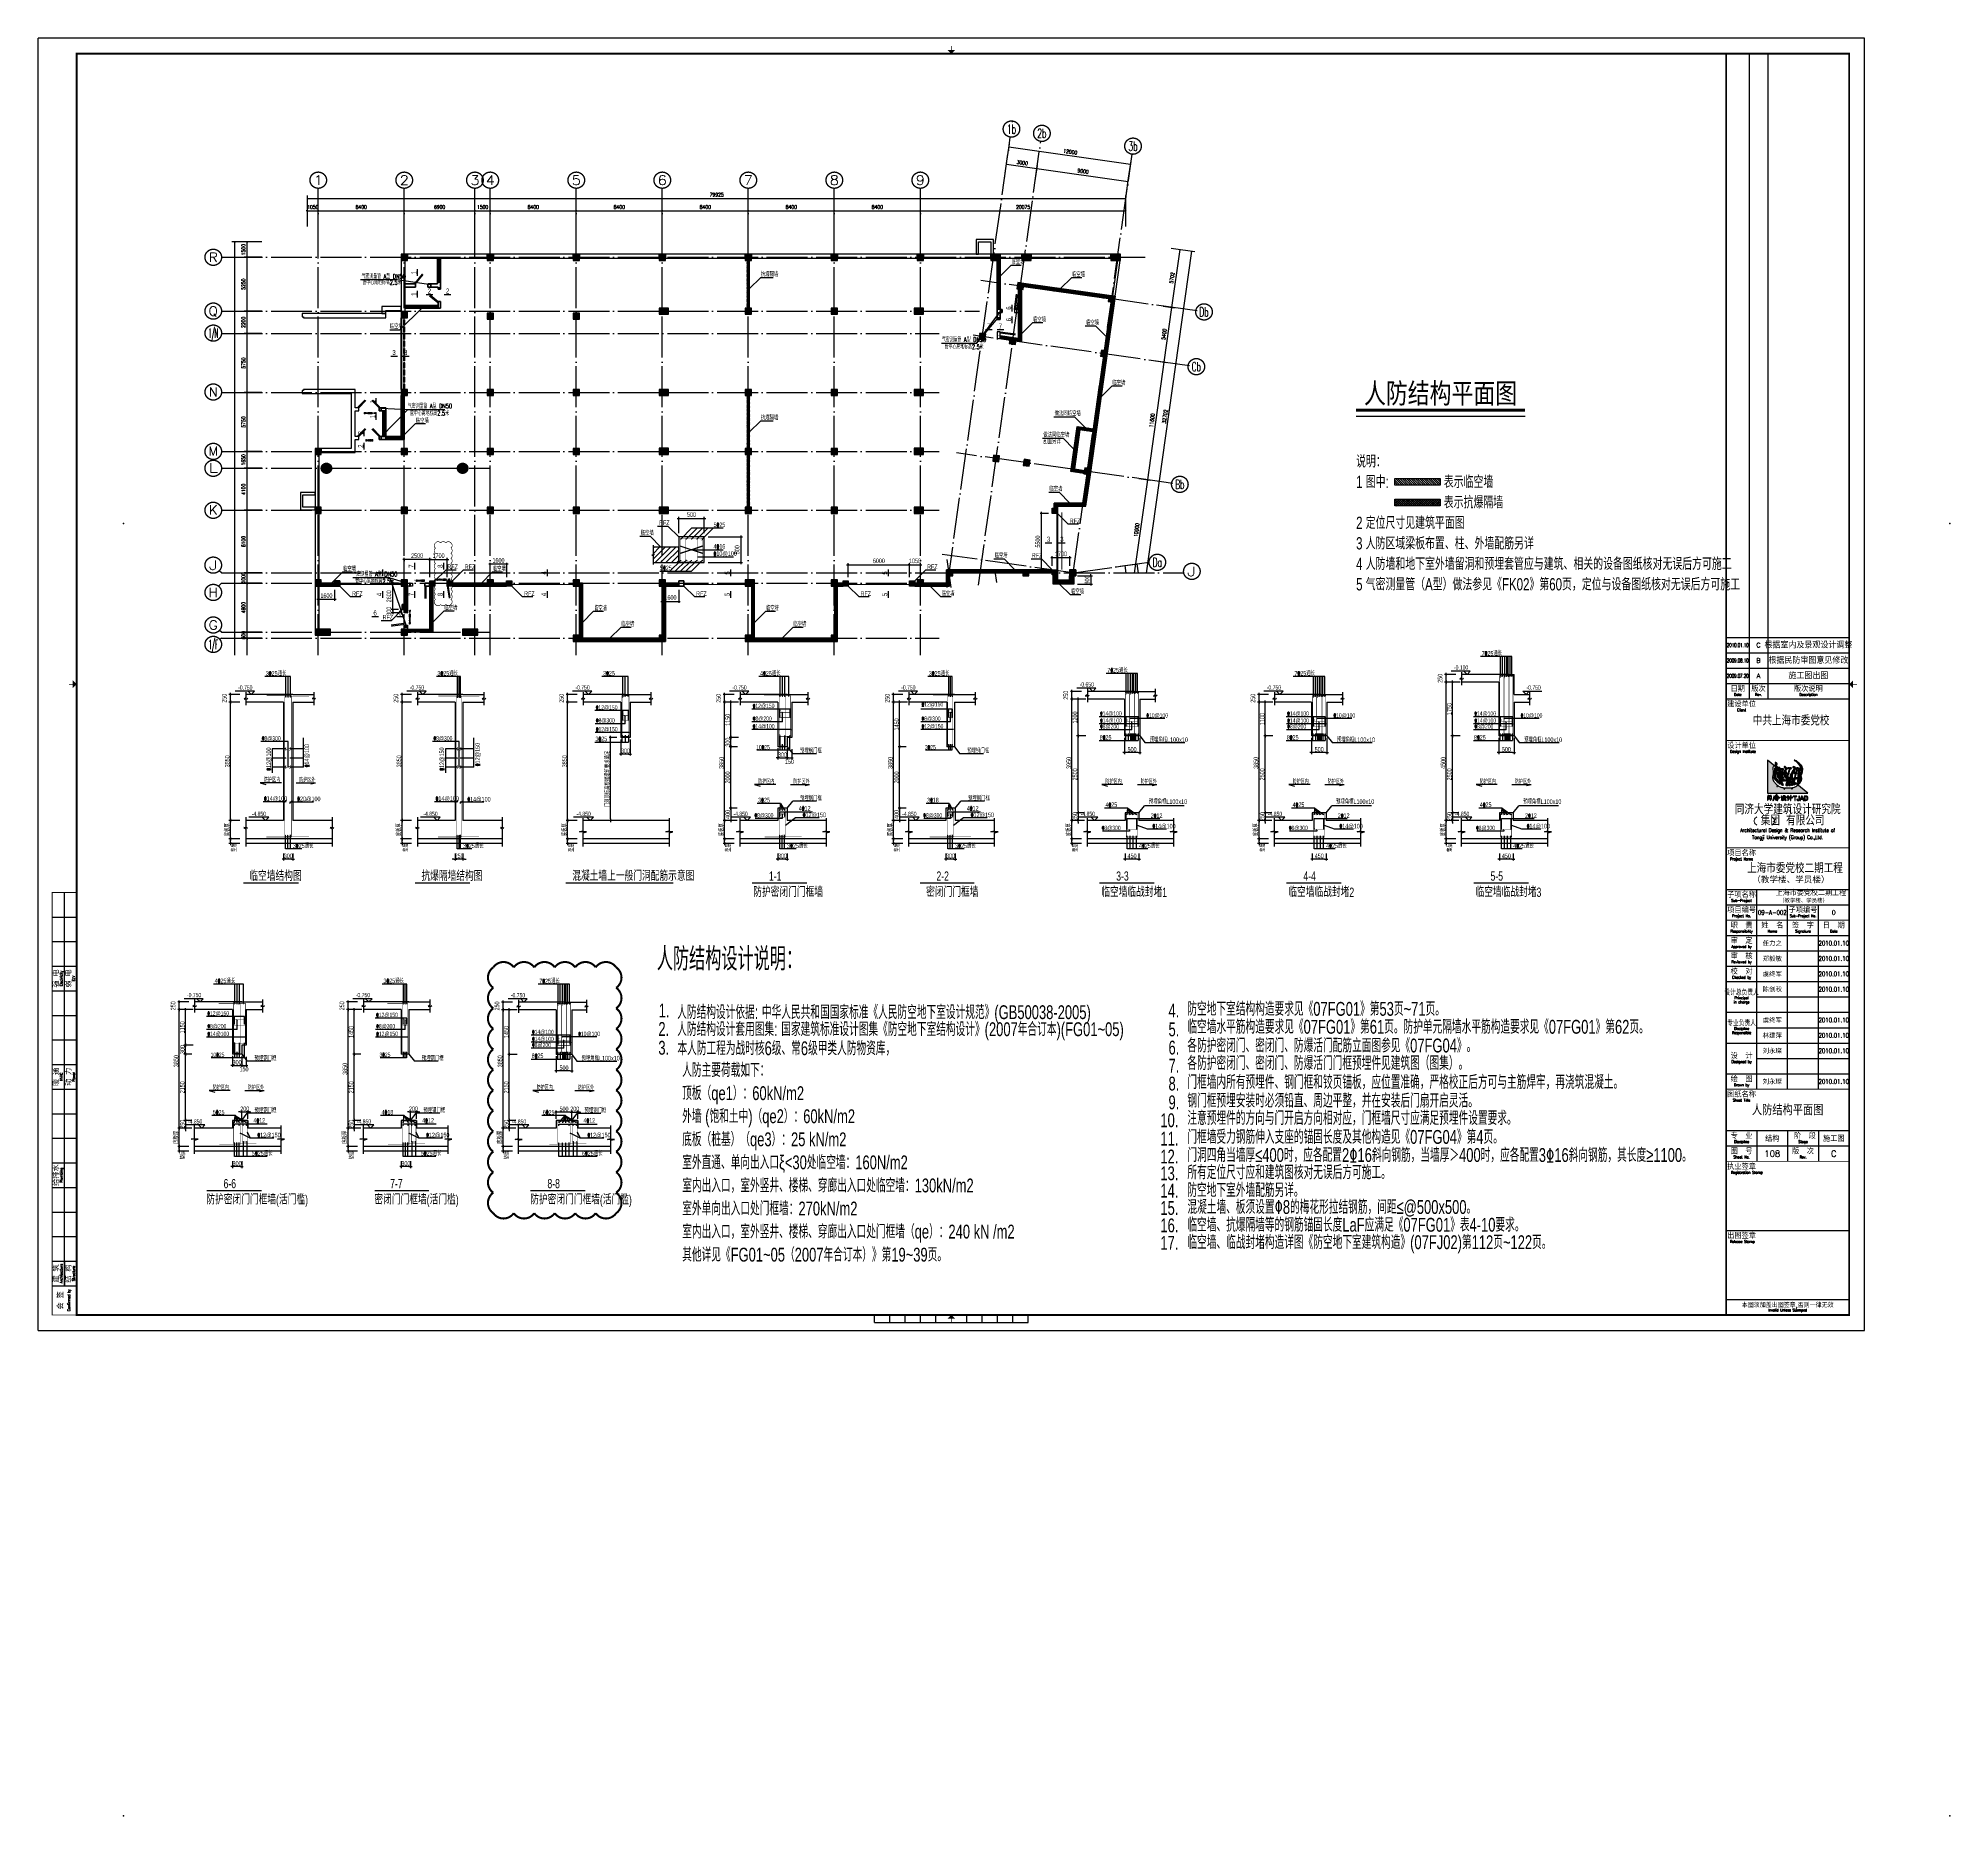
# Model space of a CAD drawing. Extents: x 68709 to 255391, y -65926 to 107615.
import ezdxf
from ezdxf.enums import TextEntityAlignment as Align
from ezdxf.xclip import XClip

# ---------------------------------------------------------------- set-up
doc = ezdxf.new("R2010")
doc.units = 0
doc.header["$LTSCALE"] = 2000
doc.header["$MEASUREMENT"] = 0
doc.header["$XCLIPFRAME"] = 0
for name, pattern in [('CENTER', [2, 1.25, -0.25, 0.25, -0.25]), ('DASH', [0.35, 0.25, -0.1]), ('DASHED', [0.75, 0.5, -0.25]), ('DOTE', [2.42, 2, -0.2, 0.02, -0.2]), ('RFPM$0$CONTINOUS', [0])]:
    doc.linetypes.add(name, pattern=pattern)
doc.layers.get('0').update_dxf_attribs({"linetype": 'CONTINUOUS'})
doc.layers.get('Defpoints').update_dxf_attribs({"linetype": 'CONTINUOUS'})
for name, color, linetype in [('0-column', 1, 'CONTINUOUS'), ('0-column-down', 6, 'CONTINUOUS'), ('0-hatch', 252, 'CONTINUOUS'), ('3', 6, 'CONTINUOUS'), ('A-CON-J', 1, 'CONTINUOUS'), ('A_DOOR', 4, 'CONTINUOUS'), ('a_door-p', 151, 'CONTINUOUS'), ('AXIS', 3, 'CONTINUOUS'), ('AXIS_TEXT', 7, 'CONTINUOUS'), ('dote', 8, 'CONTINUOUS'), ('K-RF-LD', 50, 'CONTINUOUS'), ('RFPM$0$0-WALL', 3, 'CONTINUOUS'), ('RFPM$0$0-详图-line', 6, 'CONTINUOUS'), ('RFPM$0$0-详图-text', 4, 'CONTINUOUS'), ('RFPM$0$0-详图-钢筋', 1, 'CONTINUOUS'), ('SL-COLU', 210, 'CONTINUOUS'), ('SL-DIM', 90, 'CONTINUOUS'), ('SL-TEXT', 7, 'CONTINUOUS'), ('SL-TK_TEXT', 220, 'CONTINUOUS'), ('SL-WALL', 51, 'CONTINUOUS'), ('SL-WALL_HATCH', 254, 'CONTINUOUS'), ('门编号', 122, 'CONTINUOUS')]:
    doc.layers.add(name, color=color, linetype=linetype)
doc.layers.add('0-z-mark', color=7, linetype='CONTINUOUS', plot=False)
doc.styles.add('0x_tk_A0_LIN$0$TKZ1', font='tjromant.shx', dxfattribs={"bigfont": 'tjhts.shx'})
doc.styles.add('0x_tk_A0_LIN$0$TKZ1_tjhts.shx', font='tjromant.shx', dxfattribs={"bigfont": 'tjhts.shx'})
doc.styles.add('0x_tk_A0_LIN$0$TKZ2_tjkts.shx', font='tjromant.shx', dxfattribs={"bigfont": 'tjkts.shx'})
doc.styles.add('0x_tk_A0_LIN$0$图框字1_黑体', font='simhei.ttf')
doc.styles.add('0x_tk_A0_LIN$0$图框字3_Arial', font='arial.ttf')
doc.styles.add('_TCH_AXIS', font='COMPLEX', dxfattribs={"bigfont": 'GBCBIG'})
doc.styles.add('DIM_FONT', font='SIMPLEX.shx', dxfattribs={"width": 0.8})
doc.styles.add('K-HZ', font='tj-romans1.shx', dxfattribs={"width": 0.65, "bigfont": 'tj-hztxt1.shx'})
doc.styles.add('L-TEXT', font='tj-romand1.shx', dxfattribs={"width": 0.7, "bigfont": 'hztxt5.shx'})
doc.styles.add('link', font='tj03-romand1.shx', dxfattribs={"width": 0.7, "bigfont": 'hztxt5.shx'})
doc.styles.add('MEN', font='tjromans.shx', dxfattribs={"width": 0.7, "bigfont": 'tjhztxt.shx'})
doc.styles.add('RFPM$0$link', font='tj03-romand1.shx', dxfattribs={"width": 0.7, "bigfont": 'hztxt5.shx'})
doc.styles.add('TKZ1', font='tjromant.shx', dxfattribs={"bigfont": 'tjhts.shx'})
doc.styles.add('TKZ1_tjhts.shx', font='tjromant.shx', dxfattribs={"bigfont": 'tjhts.shx'})
doc.styles.add('图纸中文说明', font='romans1.shx', dxfattribs={"width": 0.8, "bigfont": 'hztxt.shx'})
doc.dimstyles.new('DIMN300', dxfattribs={"dimscale": 1.5, "dimtxt": 300, "dimasz": 100, "dimexe": 100, "dimexo": 100, "dimgap": 100, "dimtad": 1, "dimdec": 0, "dimtxsty": 'MEN', "dimblk": 'ARCHTICK', "dimcen": 1.5, "dimdle": 100, "dimclrt": 7, "dimazin": 2, "dimtfac": 1, "dimtdec": 0, "dimtix": 1, "dimtmove": 2, "dimatfit": 3})
doc.dimstyles.new('RFPM$0$jg-100p2', dxfattribs={"dimtxt": 300, "dimasz": 100, "dimexe": 100, "dimexo": 100, "dimgap": 50, "dimtad": 1, "dimdec": 0, "dimlfac": 0.5, "dimtxsty": 'RFPM$0$link', "dimblk": 'RFPM$0$0-dim-mark', "dimcen": 100, "dimazin": 2, "dimtfac": 1, "dimtdec": 0, "dimtix": 1, "dimtmove": 2, "dimatfit": 3, "dimldrblk": 'RFPM$0$0-dim-mark'})
doc.dimstyles.new('TSSD_150_150', dxfattribs={"dimtxt": 450, "dimasz": 150, "dimexe": 150, "dimexo": 375, "dimgap": 150, "dimtad": 1, "dimdec": 0, "dimtxsty": 'L-TEXT', "dimblk": 'ARCHTICK', "dimcen": 0, "dimdle": 150, "dimclrt": 7, "dimazin": 3, "dimtfac": 1, "dimtdec": 0, "dimtix": 1, "dimtmove": 2, "dimatfit": 3})
pattern_1 = [(45, (-2650, -13200), (-53.03301, 53.03301), [])]
pattern_2 = [(45, (-4500, -13200), (-53.033, 53.033), [])]
pattern_3 = [(45, (-104156.54, -86527.21), (-53.03301, 53.03301), [])]
pattern_4 = [(45, (-104156.54, -86527.93), (-53.03301, 53.03301), [])]

# ---------------------------------------------------------------- blocks, each defined once
blk = doc.blocks.new('0-jg-wall-ver3-dxadd')
at = {"color": 0, "linetype": 'ByBlock', "lineweight": -2}
blk.add_line((0, 0), (0, 0), dxfattribs=at)
for points in [[(65940, 81050), (64240, 81050), (64240, 79600), (64490, 79600), (64490, 80800), (65690, 80800), (65690, 79600), (65940, 79600)], [(116262, 80612), (115866, 80668), (115977, 81460), (118453, 81112), (118397, 80716), (116317, 81009)], [(122556, 80132), (122612, 80528), (132515, 79136), (132459, 78740)], [(8500, 78999), (8100, 78999), (8100, 73999), (8500, 73999), (8500, 74349), (10700, 74349), (10700, 74349), (11000, 74349), (11000, 74349), (11950, 74349), (11950, 74999), (11700, 74999), (11700, 74599), (8500, 74599), (8500, 76399), (9500, 76399), (9500, 76699), (8500, 76699)], [(16500, 79600), (8700, 79600), (8700, 79200), (11650, 79200), (11650, 76699), (10700, 76699), (10700, 76399), (11700, 76399), (11700, 76199), (11950, 76199), (11950, 77700), (11950, 79200), (16500, 79200)], [(24900, 79600), (17100, 79600), (17100, 79200), (24900, 79200)], [(33300, 79600), (25500, 79600), (25500, 79200), (33300, 79200)], [(41702, 79600), (33900, 79600), (33900, 79200), (41702, 79200)], [(42127, 78999), (41877, 78999), (41877, 74349), (42127, 74349)], [(50102, 79600), (42302, 79600), (42302, 79200), (50102, 79200)], [(58500, 79600), (50702, 79600), (50702, 79200), (58500, 79200)], [(65690, 79600), (59100, 79600), (59100, 79200), (65690, 79200)], [(66590, 79000), (66290, 79000), (66290, 74220), (66290, 73218), (66590, 73218), (66590, 73899), (66790, 73899), (66790, 74199), (66590, 74199)], [(68720, 79600), (66590, 79600), (66590, 79200), (68720, 79200)], [(77408, 79600), (69620, 79600), (69620, 79200), (77408, 79200)], [(84210, 63060), (85145, 79200), (84744, 79200), (83815, 63157), (77326, 48799), (73983, 48799), (73983, 48199), (73854, 48199), (75299, 37915), (75497, 37943), (74028, 48399), (77562, 48399), (81483, 20500), (77938, 20500), (77938, 20100), (81943, 20100), (77875, 49044)], [(78347, 79200), (78308, 79200), (78308, 79000), (78060, 79000), (77572, 75528), (77826, 75492)], [(79470, 64226), (78339, 61725), (77975, 61890), (79075, 64323), (79936, 79200), (80337, 79200)], [(108432, 79200), (109777, 54561), (112051, 54242), (112106, 54638), (110158, 54912), (108832, 79200), (115659, 79200), (115716, 79600), (78308, 79600), (78308, 79200)], [(116123, 79622), (115727, 79678), (115379, 77202), (115775, 77146)], [(68913, 76745), (68871, 76447), (77190, 75278), (77231, 75575)], [(135387, 78018), (135784, 77970), (134030, 65492), (133634, 65548)], [(68690, 76170), (68390, 76212), (68390, 74199), (67990, 74199), (67990, 73899), (68390, 73899), (68390, 71365), (68162, 71397), (68127, 71150), (68690, 71070)], [(77742, 74898), (77445, 74940), (76777, 70186), (77074, 70145)], [(-1625, 73799), (-13902, 73799), (-13827, 73399), (-1765, 73399), (-1765, 73489), (-1625, 73489)], [(6600, 73799), (-1575, 73799), (-1575, 73489), (-1435, 73489), (-1435, 73399), (6600, 73399)], [(6600, 73799), (6600, 74099), (8100, 74099), (8100, 74499), (6200, 74499), (6200, 73799)], [(67567, 71481), (66590, 71618), (66590, 72018), (66290, 72018), (66290, 71408), (67533, 71233)], [(76990, 69550), (76693, 69592), (75162, 58699), (75460, 58657)], [(114731, 69719), (114335, 69775), (113639, 64824), (114035, 64768)], [(-1625, 66309), (-1765, 66309), (-1765, 66399), (-12427, 66399), (-12347, 65999), (-1625, 65999)], [(3600, 66399), (-1435, 66399), (-1435, 66309), (-1575, 66309), (-1575, 65999), (3200, 65999), (3200, 60649), (300, 60649), (300, 60249), (3600, 60249), (3600, 61499), (3950, 61499), (3950, 61799), (3600, 61799), (3600, 64299), (3950, 64299), (3950, 64599), (3600, 64599)], [(8400, 65799), (8100, 65799), (8100, 61799), (6600, 61799), (6600, 64599), (5950, 64599), (5950, 64299), (6300, 64299), (6300, 61799), (5951, 61799), (5950, 61499), (8400, 61499)], [(42127, 65799), (41877, 65799), (41877, 60649), (42127, 60649)], [(114119, 65362), (114091, 65164), (119735, 64371), (119763, 64569)], [(113896, 63778), (113500, 63833), (113152, 61358), (113548, 61302)], [(78096, 61835), (77975, 61890), (76986, 59703), (77108, 59648)], [(78339, 61725), (78218, 61780), (77230, 59593), (77351, 59538)], [(133599, 62422), (133203, 62478), (132152, 55002), (132548, 54946)], [(100, 60049), (-300, 60049), (-300, 47800), (100, 47800)], [(42127, 60049), (41877, 60049), (41877, 54900), (42127, 54900)], [(75079, 58105), (74685, 55300), (71883, 55300), (71883, 54800), (72183, 54800), (72183, 55000), (74946, 55000), (75376, 58063)], [(77351, 59538), (76986, 59703), (76451, 58518), (75460, 58657), (75404, 58261), (76692, 58080)], [(-1500, 56100), (-300, 56100), (-300, 56350), (-1750, 56350), (-1750, 54650), (-300, 54650), (-300, 54900), (-1500, 54900)], [(71683, 54800), (72183, 54800), (72183, 54300), (71683, 54300)], [(132451, 54253), (132055, 54308), (131039, 47079), (131435, 47024)], [(71683, 48800), (61961, 48800), (61961, 48500), (71683, 48500)], [(71683, 48300), (71683, 48800), (72183, 48800), (72183, 48300)], [(100, 47200), (-300, 47200), (-300, 43000), (100, 43000)], [(1600, 47499), (300, 47499), (300, 47199), (1600, 47199)], [(1600, 47199), (1600, 47699), (2100, 47699), (2100, 47199)], [(10900, 47201), (10900, 47701), (11400, 47701), (11400, 47201)], [(12600, 47199), (12600, 47699), (13100, 47699), (13100, 47199)], [(16501, 47500), (13100, 47500), (13100, 47200), (16501, 47200)], [(18400, 47500), (17101, 47500), (17101, 47200), (18400, 47200)], [(18400, 47200), (18400, 47700), (18900, 47700), (18900, 47200)], [(35202, 47199), (35202, 47699), (35702, 47699), (35702, 47199)], [(51250, 47200), (51250, 47700), (51750, 47700), (51750, 47200)], [(57750, 47199), (57750, 47699), (58250, 47699), (58250, 47199)], [(58500, 47499), (58250, 47499), (58250, 47199), (58500, 47199)], [(61661, 48200), (61361, 48200), (61361, 47499), (59100, 47499), (59100, 47199), (61661, 47199)], [(72183, 48300), (72183, 47800), (73383, 47800), (73383, 48199), (73783, 48199), (73783, 47400), (71783, 47400), (71783, 48300)], [(131337, 46331), (130941, 46386), (129925, 39157), (130321, 39102)], [(100, 42400), (-300, 42400), (-300, 34600), (100, 34600)], [(110778, 41596), (110751, 41398), (116395, 40604), (116423, 40803)], [(75581, 37349), (75383, 37321), (76593, 28705), (76791, 28733)], [(130224, 38408), (129828, 38464), (128819, 31285), (129215, 31229)], [(100, 34000), (-300, 34000), (-300, 26200), (100, 26200)], [(76875, 28139), (76677, 28111), (76691, 28012), (76889, 28040)], [(130806, 28178), (130410, 28234), (129992, 25263), (130388, 25207)], [(77014, 27149), (76816, 27121), (77747, 20500), (77949, 20500)], [(100, 25600), (-300, 25600), (-300, 20500), (100, 20500)], [(129957, 22137), (129363, 22221), (128461, 15804), (128931, 15870), (129004, 15355)], [(100, 19900), (-300, 19900), (-300, 14800), (100, 14800)], [(129043, 15077), (128449, 14994), (129465, 7765), (130059, 7848)], [(100, 14200), (-300, 14200), (-300, 6550), (100, 6550)], [(100, 5650), (-300, 5650), (-300, -300), (16500, -300), (16500, 100), (100, 100)], [(41950, 5800), (41700, 5800), (41700, 300), (41950, 300)], [(48900, 6400), (42300, 6400), (42300, 6150), (48650, 6150), (48650, 5100), (50100, 5100), (50100, 600), (50350, 600), (50350, 5800), (50100, 5800), (50100, 5350), (48900, 5350)], [(58500, 6400), (50700, 6400), (50700, 6150), (58500, 6150)], [(59100, 5800), (58850, 5800), (58850, 300), (59100, 300)], [(130142, 7254), (129548, 7171), (130007, 3903), (130602, 3986)], [(130713, 3194), (130119, 3111), (130500, 400), (131106, 400)], [(24900, 100), (17100, 100), (17100, -300), (24900, -300)], [(33300, 100), (25500, 100), (25500, -300), (33300, -300)], [(41700, 100), (33900, 100), (33900, -300), (41700, -300)], [(50100, 100), (48867, 100), (42300, 100), (42300, -300), (48417, -300), (50100, -300)], [(58500, 100), (50700, 100), (50700, -300), (58500, -300)], [(68159, 300), (66067, 300), (66067, 100), (59100, 100), (59100, -300), (66517, -300), (68159, -300)], [(74653, 300), (69059, 300), (69059, -300), (74653, -300)], [(81877, 300), (75253, 300), (75253, -300), (81877, -300)], [(89669, 300), (82777, 300), (82777, -300), (89669, -300)], [(96350, 300), (90269, 300), (90269, -300), (96350, -300)], [(105600, 300), (96950, 300), (96950, -300), (105600, -300)], [(123945, 300), (106200, 300), (106200, -300), (123945, -300)], [(130408, 300), (124645, 300), (124645, -300), (130408, -300)], [(131108, 384), (131108, -300), (131204, -300)]]:
    blk.add_lwpolyline(points, close=True)
at = {"color": 1}
for points in [[(77391, 72400), (79542, 72400), (79554, 72597), (77419, 72598)], [(109204, 72400), (114603, 72400), (114630, 72596), (109193, 72600)], [(78296, 62600), (76014, 62600), (75986, 62400), (78205, 62400)], [(113326, 62600), (109738, 62600), (109749, 62400), (113298, 62400)]]:
    blk.add_lwpolyline(points, close=True, dxfattribs=at)
at = {"color": 3, "ltscale": 0.1}
for points in [[(8400, 44601), (8400, 44901), (8200, 44901), (8200, 45401), (8400, 45401), (8400, 47501), (9200, 47501), (9200, 47201), (8700, 47201), (8700, 44601), (8400, 44601)], [(8700, 45401), (8700, 44601), (8400, 44601)]]:
    blk.add_lwpolyline(points, dxfattribs=at)
for points in [[(11200, 42701), (8400, 42701), (8400, 43401), (8700, 43401), (8700, 43001), (10900, 43001), (10900, 47201), (10400, 47201), (10400, 47501), (11200, 47501)], [(35202, 47199), (33900, 47199), (33900, 41800), (25501, 41800), (25501, 47500), (25801, 47500), (25801, 42100), (33600, 42100), (33600, 47500), (35202, 47500)], [(8200, 45401), (8200, 44901), (8700, 44901), (8700, 45401)]]:
    blk.add_lwpolyline(points, close=True, dxfattribs=at)
at = {"color": 3}
blk.add_lwpolyline([(50400, 47500), (50402, 42100), (42602, 42100), (42602, 47799), (42302, 47799), (42302, 41800), (50702, 41800), (50702, 47200), (51250, 47200), (51250, 47500)], close=True, dxfattribs=at)
blk = doc.blocks.new('A$C510369FA')
at = {"layer": 'A_DOOR'}
for p, q in [((-1894, -793), (-2602, -1500)), ((-1307, -793), (-600, -1500)), ((-1967, -3518), (-2671, -4222)), ((-1893, -3593), (-2600, -4300)), ((-1307, -3593), (-600, -4300)), ((-1232, -3518), (-528, -4222))]:
    blk.add_line(p, q, dxfattribs=at)
at = {"layer": 'A_DOOR', "const_width": 100}
for points in [[(-1969, -718), (-2673, -1422)], [(-1232, -718), (-528, -1422)]]:
    blk.add_lwpolyline(points, dxfattribs=at)
at = {"layer": '门编号', "style": '图纸中文说明', "width": 0.8}
for s, p in [('BFM2020-10', (-2078, -2093)), ('BM2020', (-1921, -4744))]:
    blk.add_text(s, height=150, dxfattribs=at).set_placement(p)
blk = doc.blocks.new('A$C20214C79')
at = {"layer": 'A_DOOR'}
for p, q in [((-5800, -2600), (-5044, -1666)), ((-4378, -3669), (-3600, -4300)), ((-4444, -3751), (-3670, -4379))]:
    blk.add_line(p, q, dxfattribs=at)
at = {"layer": 'A_DOOR', "const_width": 100}
blk.add_lwpolyline([(-5885, -2536), (-5129, -1603)], dxfattribs=at)
blk = doc.blocks.new('A$C253A630B')
at = {"layer": 'A_DOOR'}
for p, q in [((2050, -5101), (2241, -3613)), ((650, -7282), (2140, -7457)), ((650, -7388), (2124, -7562))]:
    blk.add_line(p, q, dxfattribs=at)
at = {"layer": 'A_DOOR', "const_width": 100}
blk.add_lwpolyline([(2154, -5118), (2345, -3630)], dxfattribs=at)
blk = doc.blocks.new('A$C0F766647')
at = {"layer": '3'}
for p, q in [((8100, -12901), (8100, -5901)), ((8150, -12901), (8150, -5901)), ((72133, -25000), (72133, -30500)), ((72183, -25000), (72183, -30500))]:
    blk.add_line(p, q, dxfattribs=at)
at = {"layer": '3', "linetype": 'DASH'}
for p, q in [((8350, -12901), (8350, -5901)), ((8450, -12901), (8450, -5901))]:
    blk.add_line(p, q, dxfattribs=at)
at = {"layer": '3', "linetype": 'DASH', "ltscale": 2, "const_width": 90}
blk.add_lwpolyline([(72611, -30501), (72611, -24891)], dxfattribs=at)
at = {"layer": '3', "linetype": 'DASHED', "ltscale": 0.6, "const_width": 100}
for points in [[(8100, -31944), (2101, -31944)], [(24900, -31951), (18900, -31951)], [(41700, -31950), (35702, -31950)], [(57750, -31944), (51750, -31944)]]:
    blk.add_lwpolyline(points, dxfattribs=at)
blk = doc.blocks.new('0x_tk_A0_LIN$0$TJAD_TK_LOGO')
for points in [[(0.309, 0.239, -0.055111), (0.298, 0.218, -0.399817), (0.289, 0.213, -0.15154), (0.281, 0.216, -0.301448), (0.281, 0.226, 0.010306), (0.289, 0.248, -0.01851), (0.216, 0.33, -0.103184), (0.157, 0.423, -0.120959), (0.156, 0.5, 0.063512), (0.168, 0.638, 0.024265), (0.163, 0.716, -0.039016), (0.159, 0.759, -0.148803), (0.167, 0.795, -0.063522), (0.19, 0.819, -0.021561), (0.199, 0.827), (0, 0.989), (0, 0.014), (1.2, 0.014), (0.901, 0.256, -0.02734), (0.87, 0.232, -0.056811), (0.802, 0.195, -0.043653), (0.743, 0.178, 0.070224), (0.74, 0.168, -0.155586), (0.734, 0.146, -0.268078), (0.715, 0.144, 0.046034), (0.714, 0.151, -0.10837), (0.716, 0.158, 0.067272), (0.719, 0.172, 0.007869), (0.606, 0.171, -0.018474), (0.519, 0.174, 0.089356), (0.513, 0.16, -0.084297), (0.509, 0.144, -0.378712), (0.498, 0.137, -0.129516), (0.487, 0.142, 0.010082), (0.489, 0.148, -0.06366), (0.493, 0.159, -0.047427), (0.496, 0.17, 0.412458), (0.493, 0.175, 0.04646), (0.459, 0.179, -0.083304), (0.398, 0.192, -0.056916)], [(0.278, 0.851, 0.150805), (0.286, 0.87, 0.118181), (0.284, 0.888, 0.061251), (0.278, 0.901, 0.110829), (0.266, 0.912, 0.065976), (0.248, 0.919, 0.129921), (0.229, 0.92, 0.40681), (0.226, 0.916, 0.07663), (0.23, 0.907, -0.019502), (0.237, 0.896, -0.085799), (0.241, 0.884, -0.150999), (0.235, 0.858, -0.086307), (0.225, 0.846, -0.019332), (0.206, 0.833, 0.015742), (0.199, 0.827), (0.264, 0.775, -0.014783), (0.267, 0.774, -0.092021), (0.285, 0.767, -0.021612), (0.299, 0.758, 0.020501), (0.302, 0.757, -0.138406), (0.302, 0.756, -0.004327), (0.304, 0.756, 0.041521), (0.307, 0.755, 0.017006), (0.309, 0.756, 0.175362), (0.313, 0.76, 0.115175), (0.313, 0.77, 0.133458), (0.302, 0.795, 0.090138), (0.282, 0.811, 0.068529), (0.267, 0.817, -0.013934), (0.257, 0.819, -0.201719), (0.25, 0.824, -0.378426), (0.25, 0.831, -0.084166), (0.26, 0.837, 0.070184)], [(0.264, 0.775, 0.064867), (0.248, 0.774, 0.116531), (0.226, 0.765, 0.208218), (0.216, 0.75, 0.02194), (0.216, 0.741, -0.003556), (0.223, 0.64, -0.008585), (0.225, 0.606, -0.036626), (0.224, 0.587, -0.030322), (0.219, 0.565, 0.008639), (0.208, 0.528, 0.029199), (0.201, 0.493, 0.047639), (0.199, 0.469, 0.083135), (0.203, 0.45, 0.077424), (0.222, 0.419, 0.095524), (0.251, 0.392, 0.133345), (0.255, 0.391, 0.037671), (0.266, 0.395, -0.074764), (0.289, 0.401, -0.017227), (0.311, 0.402, 0.103318), (0.324, 0.403, 0.529251), (0.324, 0.406, 0.058891), (0.31, 0.414, -0.106556), (0.272, 0.441, -0.157893), (0.244, 0.5, -0.090292), (0.241, 0.541, -0.061166), (0.257, 0.612, -0.11155), (0.27, 0.637, -0.016825), (0.293, 0.661, -0.002917), (0.333, 0.697, 0.013927), (0.345, 0.708)], [(0.474, 0.731, 0.018572), (0.473, 0.731), (0.473, 0.732, 0.06936), (0.47, 0.733, 0.047212), (0.46, 0.735, 0.024282), (0.443, 0.735, -0.000753), (0.412, 0.735, -0.013374), (0.392, 0.736, -0.164458), (0.382, 0.74, -0.15617), (0.376, 0.751, 0.064833), (0.371, 0.765, 0.17195), (0.36, 0.774, 0.077232), (0.348, 0.779, 0.099365), (0.341, 0.778, 0.128164), (0.335, 0.776, 0.199677), (0.331, 0.766, 0.156287), (0.335, 0.754, 0.086381), (0.343, 0.746, 0.029794), (0.351, 0.742, -0.218512), (0.359, 0.734, -0.050196), (0.36, 0.726, -0.223734), (0.356, 0.72, -0.013892), (0.345, 0.708), (0.359, 0.697, -0.00619), (0.387, 0.712, -0.093205), (0.434, 0.721, -0.103421), (0.439, 0.72, -0.384925), (0.441, 0.717, -0.045853), (0.438, 0.703, -0.014561), (0.423, 0.658, 0.006316), (0.419, 0.648), (0.432, 0.637, -0.003465), (0.435, 0.644, -0.002724), (0.456, 0.704, -0.338072), (0.461, 0.707, 0.005218), (0.473, 0.707, 0.309415), (0.476, 0.708, 0.132077), (0.479, 0.71, 0.147744), (0.481, 0.715, 0.135646), (0.481, 0.723, 0.18433)], [(0.756, 0.375, 0.010654), (0.758, 0.371, 0.091005), (0.765, 0.363, 0.311976), (0.77, 0.363)]]:
    blk.add_hatch(color=256).paths.add_polyline_path(points)
h = blk.add_hatch(color=256)
h.paths.add_polyline_path([(0.393, 0.563, -0.011586), (0.397, 0.579, 0.253288), (0.396, 0.579, 0.095247), (0.388, 0.58, -0.0106), (0.376, 0.58, -0.133876), (0.361, 0.583, -0.082431), (0.345, 0.596, -0.01622), (0.332, 0.612, 0.042319), (0.324, 0.621, 0.140851), (0.317, 0.624, 0.145933), (0.308, 0.622, 0.038492), (0.302, 0.618), (0.302, 0.618, 0.000616), (0.3, 0.616, 0.032553), (0.298, 0.615, 0.095329), (0.294, 0.61, 0.096767), (0.291, 0.597, -0.001525), (0.288, 0.574, 0.034244), (0.285, 0.552, 0.085899), (0.292, 0.504, 0.097395), (0.314, 0.467, 0.083463), (0.339, 0.445, 0.098864), (0.352, 0.441, 0.30663), (0.356, 0.443, 0.075685), (0.361, 0.453, 0.009946), (0.371, 0.491, -0.023424), (0.378, 0.51, 0.034776)])
h.paths.add_polyline_path([(0.333, 0.372, 0.321528), (0.33, 0.377, 0.021484), (0.291, 0.382, 0.022843), (0.282, 0.382, 0.102534), (0.276, 0.381, 0.130045), (0.272, 0.378, 0.267367), (0.271, 0.374, -0.005872), (0.276, 0.364, 0.058515), (0.28, 0.355, 0.081344), (0.295, 0.338, 0.099387), (0.309, 0.33, 0.035917), (0.315, 0.328, 0.245908), (0.318, 0.33, 0.105203), (0.327, 0.349, -0.034055), (0.332, 0.365, 0.056891)])
h.paths.add_polyline_path([(0.431, 0.34, 0.245812), (0.436, 0.359, 0.065072), (0.425, 0.393, 0.134826), (0.425, 0.393, -0.114996), (0.425, 0.394, 0.061748), (0.418, 0.405, 0.16919), (0.41, 0.409, 0.009694), (0.393, 0.411, 0.017654), (0.382, 0.412, 0.044621), (0.374, 0.411, 0.15913), (0.368, 0.408, 0.263058), (0.367, 0.404, 0.037983), (0.375, 0.384, -0.091013), (0.378, 0.375, -0.183458), (0.376, 0.37, -0.186991), (0.37, 0.367, -0.076588), (0.364, 0.367, 0.012233), (0.357, 0.368, 0.175338), (0.353, 0.367, 0.023216), (0.34, 0.33, 0.04069), (0.336, 0.312, 0.28537), (0.339, 0.306, 0.048651), (0.347, 0.302, -0.083296), (0.359, 0.295, 0.044689), (0.367, 0.289, 0.196761), (0.378, 0.288, 0.127879), (0.395, 0.298, 0.050671)])
h.paths.add_polyline_path([(0.463, 0.285, 0.013244), (0.461, 0.293, 0.042352), (0.454, 0.311, 0.086452), (0.451, 0.314, 0.181931), (0.447, 0.314, 0.105167), (0.437, 0.307, 0.063777), (0.422, 0.289, 0.079039), (0.415, 0.273, 0.295118), (0.417, 0.263, 0.12746), (0.426, 0.259, 0.051219), (0.438, 0.258, -0.006938), (0.459, 0.255, 0.101871), (0.472, 0.256, 0.282022), (0.475, 0.26, 0.127329), (0.473, 0.266), (0.473, 0.266, -0.004335)])
h.paths.add_polyline_path([(0.658, 0.308, -0.058552), (0.645, 0.335, -0.043685), (0.641, 0.359, 0.088622), (0.637, 0.372, 0.151789), (0.622, 0.385, -0.046532), (0.606, 0.394, 0.04555), (0.599, 0.398, 0.043142), (0.597, 0.399), (0.597, 0.399, 0.251715), (0.586, 0.396, 0.137334), (0.576, 0.371, -0.022108), (0.571, 0.349, 0.025269), (0.557, 0.305, -0.028381), (0.55, 0.284, 0.095667), (0.544, 0.258, 0.266705), (0.554, 0.241, 0.133638), (0.581, 0.24, 0.117773), (0.634, 0.259, 0.081266), (0.66, 0.285, 0.080524), (0.663, 0.292), (0.663, 0.292), (0.664, 0.292), (0.664, 0.295), (0.663, 0.295, 0.059624)])
h.paths.add_polyline_path([(0.568, 0.406, 0.121011), (0.564, 0.41, 0.051248), (0.55, 0.42, 0.077555), (0.545, 0.422, 0.238499), (0.542, 0.421, 0.167798), (0.541, 0.418, 0.09655), (0.541, 0.4, -0.014406), (0.543, 0.392, -0.00033), (0.545, 0.375, 0.1059), (0.551, 0.357, 0.313865), (0.556, 0.357, 0.231713), (0.56, 0.364, 0.026659), (0.564, 0.385, -0.007425), (0.568, 0.4, 0.16995)])
h.paths.add_polyline_path([(0.679, 0.25, 0.082015), (0.68, 0.258, 0.360369), (0.675, 0.264, 0.094324), (0.668, 0.263, 0.109868), (0.666, 0.263, -0.017853), (0.664, 0.262), (0.663, 0.262, 0.095638), (0.652, 0.251, 0.069381), (0.647, 0.242, 0.391778), (0.649, 0.238, 0.16265), (0.658, 0.237, 0.029698), (0.663, 0.239), (0.664, 0.239, 0.027865), (0.674, 0.243, 0.232972)])
h.paths.add_polyline_path([(0.765, 0.309, -0.00792), (0.766, 0.312, -0.04061), (0.767, 0.316, 0.057732), (0.769, 0.323, 0.231089), (0.766, 0.331, 0.223752), (0.755, 0.33, 0.032861), (0.734, 0.315, -0.012035), (0.716, 0.303, 0.160241), (0.7, 0.287, 0.160304), (0.7, 0.267, 0.221951), (0.709, 0.256, 0.080228), (0.726, 0.248, 0.124433), (0.741, 0.247, 0.177577), (0.748, 0.255, 0.06059), (0.758, 0.283, -0.013372)])
h = blk.add_hatch(color=256)
h.paths.add_polyline_path([(0.419, 0.648), (0.359, 0.697, 0.122439), (0.344, 0.679, 0.077208), (0.338, 0.662, 0.221374), (0.343, 0.64, -0.044103), (0.353, 0.625, 0.092474), (0.367, 0.606, 0.149827), (0.383, 0.599, 0.078107), (0.401, 0.6, 0.300992), (0.408, 0.607, 0.003448), (0.412, 0.624, -0.014936)])
h.paths.add_polyline_path([(0.448, 0.531, -0.118411), (0.466, 0.61), (0.432, 0.637, 0.013731), (0.424, 0.609, 0.354128), (0.426, 0.607, 0.149403), (0.425, 0.606, -0.033756), (0.429, 0.605, -0.301225), (0.432, 0.602, -0.067966), (0.431, 0.585, -0.155357), (0.425, 0.583, -0.0383), (0.418, 0.581, 0.394404), (0.414, 0.577, -0.002997), (0.393, 0.506, 0.027314), (0.376, 0.437, 0.262389), (0.377, 0.431, 0.054171), (0.409, 0.43, -0.120269), (0.432, 0.428, -0.238212), (0.445, 0.415, -0.030328), (0.452, 0.384, 0.177342), (0.459, 0.369, 0.189169), (0.473, 0.367, 0.024901), (0.494, 0.37, 0.43233), (0.503, 0.381, 0.054023), (0.499, 0.406, 0.072563), (0.493, 0.423, -0.024272), (0.473, 0.455, -0.09052)])
h.paths.add_polyline_path([(0.591, 0.509), (0.494, 0.587, 0.02545), (0.492, 0.572, 0.128799), (0.501, 0.52, 0.044216), (0.522, 0.484, 0.076323), (0.548, 0.46, 0.034366), (0.562, 0.452, 0.076032), (0.572, 0.449, 0.341488), (0.575, 0.451, 0.069217), (0.584, 0.479, 0.009229)])
h.paths.add_polyline_path([(0.606, 0.496, 0.003269), (0.602, 0.481, 0.051211), (0.597, 0.445, 0.204101), (0.599, 0.435, -0.011598), (0.623, 0.42, -0.044991), (0.66, 0.394, -0.200983), (0.669, 0.38, -0.006426), (0.679, 0.338, 0.079721), (0.687, 0.311, 0.326464), (0.691, 0.309, 0.087838), (0.695, 0.311, 0.087656), (0.715, 0.332, 0.286319), (0.72, 0.36, 0.076349), (0.701, 0.389, -0.160397), (0.676, 0.44), (0.676, 0.44)])
h.paths.add_polyline_path([(0.852, 0.297), (0.79, 0.347, 0.007087), (0.777, 0.301, 0.070922), (0.774, 0.275, 0.248353), (0.779, 0.265, 0.199635), (0.795, 0.268, -0.006886), (0.813, 0.275, 0.05678), (0.847, 0.293, 0.006803)])
h = blk.add_hatch(color=256)
h.paths.add_polyline_path([(0.712, 0.755, 0.083086), (0.708, 0.761, 0.127732), (0.701, 0.764, 0.060999), (0.673, 0.768, 0.050289), (0.649, 0.769, 0.061315), (0.626, 0.765, -0.058239), (0.605, 0.759, -0.023274), (0.577, 0.756, -0.318074), (0.565, 0.762, -0.012807), (0.546, 0.787, 0.176594), (0.527, 0.801, 0.141446), (0.512, 0.802, 0.254042), (0.501, 0.793, 0.094349), (0.5, 0.777, 0.272202), (0.507, 0.767, 0.06938), (0.523, 0.763, -0.099001), (0.54, 0.758, -0.173209), (0.549, 0.747, -0.244282), (0.547, 0.738, -0.042049), (0.531, 0.716, 0.019533), (0.504, 0.683, 0.074328), (0.489, 0.659, -0.003717), (0.466, 0.61), (0.494, 0.587, -0.03259), (0.498, 0.607, -0.114709), (0.504, 0.617), (0.507, 0.619), (0.509, 0.62), (0.512, 0.62), (0.514, 0.619), (0.523, 0.614), (0.529, 0.609), (0.548, 0.592), (0.554, 0.586), (0.555, 0.586, 0.137325), (0.563, 0.582, 0.052206), (0.581, 0.58, -0.039081), (0.596, 0.578, -0.061234), (0.6, 0.577, -0.389955), (0.602, 0.574, -0.015439), (0.601, 0.566, -0.009793), (0.592, 0.514, -0.001555), (0.591, 0.509), (0.606, 0.496, -0.005675), (0.613, 0.522, 0.021764), (0.624, 0.57, -0.037231), (0.627, 0.579, -0.166808), (0.63, 0.581, 0.014415), (0.637, 0.584, 0.232872), (0.642, 0.591, 0.087887), (0.641, 0.601, 0.002273), (0.638, 0.615, -0.178357), (0.638, 0.619, -0.001216), (0.651, 0.66, -0.011476), (0.664, 0.699, -0.017032), (0.676, 0.729, -0.192629), (0.689, 0.74, -0.05264), (0.702, 0.745, 0.121865), (0.712, 0.748, 0.384919)])
h.paths.add_polyline_path([(0.597, 0.737, -0.021509), (0.628, 0.747, -0.053885), (0.638, 0.749, -0.363115), (0.652, 0.741, -0.093078), (0.646, 0.705, 0.023125), (0.622, 0.626, -0.067346), (0.613, 0.603, -0.278742), (0.606, 0.6, -0.067064), (0.586, 0.602, -0.223721), (0.563, 0.619, -0.070697), (0.543, 0.661, -0.171192), (0.544, 0.69, -0.090372), (0.564, 0.717, -0.097027)], flags=16)
h = blk.add_hatch(color=256)
h.paths.add_polyline_path([(0.982, 0.688, -0.266995), (0.988, 0.691, -0.078548), (0.994, 0.689, -0.061401), (1.001, 0.685, -0.140506), (1.007, 0.676, -0.075077), (1.01, 0.653, -0.023792), (1.008, 0.62, 0.028581), (1.007, 0.585, 0.083513), (1.009, 0.572, 0.556873), (1.014, 0.571, 0.099876), (1.028, 0.596, 0.058859), (1.035, 0.633, 0.00868), (1.036, 0.66, -0.055868), (1.045, 0.71, 0.012909), (1.049, 0.719, 0.07627), (1.048, 0.734, 0.168287), (0.983, 0.856, 0.045812), (0.89, 0.946, 0.082299), (0.824, 0.983, 0.045024), (0.802, 0.988, 0.184323), (0.796, 0.987, 0.401214), (0.797, 0.985, 0.073894), (0.803, 0.98, 0.009968), (0.828, 0.967, -0.045085), (0.849, 0.953, -0.042435), (0.89, 0.913, -0.014659), (0.933, 0.859, -0.075958), (0.979, 0.767, 0.183281), (0.919, 0.704, 0.093166), (0.905, 0.577, 0.002645), (0.905, 0.539), (0.95, 0.539, -0.021718), (0.951, 0.561, -0.060902), (0.951, 0.563, -0.750169), (0.953, 0.563, -0.062141), (0.956, 0.558, -0.02804), (0.962, 0.541, -0.001207), (0.963, 0.539), (0.999, 0.539), (0.998, 0.542), (0.986, 0.581, -0.042759), (0.971, 0.648, -0.166183), (0.976, 0.68, -0.02967)])
h.paths.add_polyline_path([(0.921, 0.747, 0.337691), (0.922, 0.75, 0.234051), (0.918, 0.756, 0.085029), (0.898, 0.762, 0.109404), (0.867, 0.76, 0.027051), (0.842, 0.75, 0.096966), (0.82, 0.779, 0.147389), (0.788, 0.798, 0.110178), (0.765, 0.798, 0.193659), (0.754, 0.789, 0.105864), (0.751, 0.781, 0.322715), (0.756, 0.77, 0.090222), (0.775, 0.763, 0.021428), (0.79, 0.76, -0.062248), (0.802, 0.756, -0.0489), (0.814, 0.75, 0.061445), (0.828, 0.743, 0.045204), (0.773, 0.709, 0.105153), (0.746, 0.68, 0.017534), (0.699, 0.593, 0.04727), (0.677, 0.539), (0.731, 0.539, -0.016538), (0.733, 0.546, -0.06987), (0.755, 0.615, -0.55525), (0.762, 0.616, 0.087068), (0.773, 0.608, 0.000587), (0.779, 0.605, 0.051645), (0.781, 0.604, 0.002312), (0.798, 0.592, 0.1078), (0.815, 0.585, 0.06971), (0.83, 0.588, -0.002349), (0.824, 0.554, -0.014725), (0.822, 0.539), (0.839, 0.539, -0.003665), (0.842, 0.55, -0.003176), (0.85, 0.584, -0.214328), (0.855, 0.589, 0.079005), (0.864, 0.594, 0.136284), (0.869, 0.604, 0.042038), (0.87, 0.61, 0.121208), (0.869, 0.615, 0.033156), (0.864, 0.622, -0.089896), (0.861, 0.627, -0.153361), (0.862, 0.632, -0.00558), (0.876, 0.678, -0.02004), (0.892, 0.724, -0.10938), (0.9, 0.737, 0.024126), (0.911, 0.741, 0.094696)])
h.paths.add_polyline_path([(0.871, 0.737, -0.143663), (0.867, 0.714, 0.018808), (0.849, 0.654, -0.117601), (0.837, 0.612, -0.229986), (0.819, 0.61, -0.2857), (0.79, 0.639, -0.267121), (0.803, 0.697, -0.053371), (0.832, 0.724, -0.07094), (0.861, 0.743, -0.49062)], flags=16)
h = blk.add_hatch(color=256)
h.paths.add_polyline_path([(0.952, 0.5, -0.00262), (0.951, 0.526, -0.01182), (0.95, 0.539), (0.905, 0.539, 0.006126), (0.905, 0.449, 0.002492), (0.906, 0.412, 0.048247), (0.887, 0.46, 0.065909), (0.883, 0.465, 0.224936), (0.877, 0.467, 0.038284), (0.864, 0.466, -0.06616), (0.83, 0.465, -0.485088), (0.827, 0.467, -0.101913), (0.828, 0.487, -0.016956), (0.839, 0.539), (0.822, 0.539, -0.017973), (0.817, 0.52, -0.010562), (0.81, 0.476, -0.208845), (0.803, 0.461, -0.11949), (0.791, 0.457, -0.131776), (0.748, 0.465, -0.127624), (0.732, 0.488, -0.118385), (0.731, 0.539), (0.677, 0.539, 0.005191), (0.675, 0.533, 0.105733), (0.676, 0.44), (0.718, 0.405), (0.745, 0.405, -0.078177), (0.747, 0.414, -0.129583), (0.758, 0.426, -0.224047), (0.779, 0.429, -0.071036), (0.78, 0.429, 0.101063), (0.781, 0.428, -0.019588), (0.783, 0.428, -0.023828), (0.784, 0.427, -0.322257), (0.79, 0.416, -0.013384), (0.788, 0.405), (0.804, 0.405, -0.014271), (0.808, 0.414, -0.194353), (0.821, 0.43, -0.094044), (0.855, 0.439, -0.035175), (0.871, 0.44, -0.177154), (0.88, 0.432, -0.054292), (0.893, 0.405), (0.948, 0.405, 0.016129), (0.951, 0.417, 0.043741), (0.953, 0.46, 0.012835)])
h.paths.add_polyline_path([(1.021, 0.458), (1.011, 0.5), (0.999, 0.539), (0.963, 0.539, -0.013434), (0.968, 0.518, -0.01242), (0.972, 0.498, -0.017255), (0.974, 0.479, -0.024091), (0.974, 0.433, -0.03797), (0.971, 0.405), (1.012, 0.405, 0.01383), (1.019, 0.427, 0.116879)])
h.paths.add_polyline_path([(0.967, 0.319, 0.068823), (0.992, 0.356, 0.031999), (1.012, 0.405), (0.971, 0.405, -0.002893), (0.971, 0.403, -0.072675), (0.96, 0.375, -0.038888), (0.948, 0.355, -0.02059), (0.929, 0.332, -0.114728), (0.923, 0.326, -0.052839), (0.914, 0.32), (0.911, 0.319), (0.909, 0.319), (0.909, 0.322), (0.914, 0.334), (0.918, 0.341), (0.933, 0.363), (0.941, 0.383), (0.941, 0.384, 0.030329), (0.948, 0.405), (0.893, 0.405, -0.019139), (0.897, 0.395, -0.131139), (0.901, 0.371, -0.068706), (0.888, 0.337, -0.106182), (0.87, 0.312, -0.027075), (0.852, 0.297), (0.901, 0.256, 0.015633), (0.918, 0.272, -0.009266)])
h = blk.add_hatch(color=256)
h.paths.add_polyline_path([(0.798, 0.379, -0.041396), (0.804, 0.405), (0.788, 0.405, -0.011453), (0.786, 0.396, -0.01007), (0.783, 0.379, -0.034546), (0.778, 0.371, -0.087737), (0.77, 0.363), (0.79, 0.347), (0.79, 0.347, 0.020125)])
h.paths.add_polyline_path([(0.745, 0.405), (0.718, 0.405), (0.756, 0.375, -0.051476), (0.747, 0.393, -0.099669)])
h = blk.add_hatch(color=256)
h.paths.add_polyline_path([(0.109, -0.055, 0.215782), (0.096, -0.053, 0.067417), (0.088, -0.057, -0.168397), (0.072, -0.061, -0.018722), (0.056, -0.059, 0.069135), (0.037, -0.058, -0.211583), (0.032, -0.057, 0.012327), (0.027, -0.054, 0.18165), (0.023, -0.055, 0.234564), (0.014, -0.061, 0.06939), (0.009, -0.077, 0.040114), (0.004, -0.126, 0.00862), (0.004, -0.151, 0.034302), (0.003, -0.186, 0.240525), (0.011, -0.199, 0.151405), (0.014, -0.2, 0.254247), (0.016, -0.192, 0.038225), (0.017, -0.166, -0.061608), (0.019, -0.146, 0.026815), (0.022, -0.113, -0.054652), (0.026, -0.093, -0.028262), (0.029, -0.084, -0.253686), (0.038, -0.079, 0.007206), (0.049, -0.078, -0.006599), (0.073, -0.075, 0.009999), (0.084, -0.072, -0.062381), (0.093, -0.073, -0.15567), (0.099, -0.077, -0.051163), (0.105, -0.085, -0.102101), (0.107, -0.091, -0.03095), (0.107, -0.129, 0.010088), (0.107, -0.15, -0.131285), (0.104, -0.163, -0.019629), (0.101, -0.168, -0.485137), (0.096, -0.17, 0.001583), (0.093, -0.168, 0.165296), (0.088, -0.17, 0.24859), (0.085, -0.178, 0.066176), (0.088, -0.189, 0.038595), (0.091, -0.194, 0.378365), (0.095, -0.196, 0.077759), (0.104, -0.183, 0.016012), (0.112, -0.17, 0.054651), (0.118, -0.155, 0.087206), (0.123, -0.112, 0.064902), (0.117, -0.068, 0.144064)])
h.paths.add_polyline_path([(0.063, -0.093), (0.056, -0.093), (0.053, -0.094), (0.049, -0.096), (0.047, -0.097), (0.046, -0.1, 0.333571), (0.046, -0.104, 0.045952), (0.052, -0.107, 0.064784), (0.062, -0.109, 0.210865), (0.068, -0.107, 0.127927), (0.071, -0.102, 0.211886), (0.07, -0.096, 0.12013), (0.067, -0.094)], flags=17)
h.paths.add_polyline_path([(0.058, -0.146, -0.039434), (0.061, -0.152, 0.054133), (0.064, -0.158, 0.123184), (0.08, -0.15, 0.140353), (0.084, -0.143, 0.284617), (0.083, -0.139, -0.012464), (0.076, -0.135, 0.016141), (0.064, -0.126, -0.029736), (0.041, -0.127, -0.149024), (0.037, -0.13, 0.190304), (0.034, -0.134, 0.089845), (0.033, -0.143, 0.171078), (0.041, -0.157, 0.249801), (0.05, -0.159, 0.378768), (0.055, -0.153, 0.031236), (0.054, -0.146), (0.056, -0.144)], flags=17)
h.paths.add_polyline_path([(0.194, -0.081, -0.130766), (0.193, -0.083, -0.049), (0.189, -0.09, 0.175351), (0.187, -0.096, 0.389375), (0.189, -0.097, 0.146359), (0.197, -0.094, 0.079034), (0.202, -0.089, 0.101244), (0.205, -0.084, 0.132531), (0.205, -0.077, 0.067751), (0.203, -0.072, 0.050259), (0.2, -0.068, 0.454265), (0.198, -0.068, 0.06765), (0.196, -0.073, 0.007561)])
h.paths.add_polyline_path([(0.189, -0.104, 0.313541), (0.186, -0.1, 0.335576), (0.183, -0.102, 0.015792), (0.178, -0.135, -0.057755), (0.171, -0.161, 0.000363), (0.163, -0.186, 0.094511), (0.167, -0.207, 0.230423), (0.17, -0.211, 0.369117), (0.176, -0.206, 0.039319), (0.18, -0.185, -0.109188), (0.189, -0.149, 0.00425), (0.191, -0.143, 0.032369), (0.189, -0.118, -0.025515)])
h.paths.add_polyline_path([(0.251, -0.045, 0.093827), (0.236, -0.063, 0.302072), (0.237, -0.068, 0.296548), (0.244, -0.068, 0.04254), (0.259, -0.06, -0.129019), (0.275, -0.057, -0.117204), (0.279, -0.058, -0.328405), (0.279, -0.061, -0.051459), (0.27, -0.072, 0.085646), (0.26, -0.09, 0.031903), (0.26, -0.093, -0.315533), (0.256, -0.098, -0.134544), (0.251, -0.099, -0.408117), (0.248, -0.096, 0.035639), (0.244, -0.085, 0.084333), (0.242, -0.081, 0.358627), (0.239, -0.08, 0.227473), (0.233, -0.092, 0.148882), (0.235, -0.099, -0.254787), (0.236, -0.106, -0.110418), (0.229, -0.113, -0.032156), (0.217, -0.121, 0.122106), (0.21, -0.128, 0.074479), (0.204, -0.144, 0.233421), (0.206, -0.152, 0.316166), (0.217, -0.152, 0.122903), (0.231, -0.14, 0.056501), (0.241, -0.125, -0.025506), (0.247, -0.11, -0.174643), (0.26, -0.101, 0.004602), (0.266, -0.098, -0.251477), (0.264, -0.107, -0.130218), (0.259, -0.112, 0.16089), (0.254, -0.116, 0.172735), (0.253, -0.123, 0.448793), (0.261, -0.125, 0.141971), (0.272, -0.109, 0.057248), (0.276, -0.094, -0.334885), (0.284, -0.087, -0.076773), (0.288, -0.087, -0.545841), (0.289, -0.089, -0.008092), (0.289, -0.104, 0.139136), (0.295, -0.124, 0.144746), (0.301, -0.128, 0.355116), (0.304, -0.126, 0.046986), (0.306, -0.118, 0.052614), (0.307, -0.115, 0.237681), (0.306, -0.113, 0.025436), (0.302, -0.111, -0.354836), (0.298, -0.107, -0.049448), (0.297, -0.093, -0.035628), (0.297, -0.088, -0.387964), (0.3, -0.084, -0.009611), (0.307, -0.081, 0.187317), (0.311, -0.078, 0.232403), (0.311, -0.072, 0.143525), (0.31, -0.072, 0.022411), (0.288, -0.082, -0.00319), (0.28, -0.086, -0.206179), (0.276, -0.086, -0.165764), (0.274, -0.084, -0.217969), (0.274, -0.08, -0.110096), (0.284, -0.068, -0.031862), (0.296, -0.059, 0.078929), (0.299, -0.057, 0.264707), (0.3, -0.055, 0.034215), (0.298, -0.052, 0.174735), (0.296, -0.052, 0.001752), (0.292, -0.052, -0.177458), (0.287, -0.05, -0.140307), (0.283, -0.047, -0.275752), (0.284, -0.041, 0.167681), (0.285, -0.035, 0.301407), (0.279, -0.03, 0.08311), (0.273, -0.03, 0.130737)])
h.paths.add_polyline_path([(0.327, -0.118, 0.027579), (0.343, -0.127, 0.154526), (0.354, -0.127, 0.082415), (0.363, -0.125, 0.312986), (0.363, -0.119, 0.221824), (0.36, -0.116, 0.031656), (0.355, -0.116, -0.00721), (0.342, -0.112, -0.071904), (0.327, -0.106, -0.267193), (0.324, -0.1, -0.023267), (0.328, -0.092, 0.395574), (0.325, -0.085, 0.188464), (0.317, -0.087, 0.051998), (0.311, -0.09, 0.108508), (0.306, -0.097, 0.200123), (0.304, -0.104, 0.191616), (0.308, -0.109, -0.01282)])
h.paths.add_polyline_path([(0.306, -0.135, 0.188222), (0.299, -0.134, 0.20573), (0.291, -0.139, 0.018376), (0.285, -0.149, -0.117409), (0.277, -0.159, -0.060927), (0.277, -0.146, 0.215117), (0.274, -0.142, 0.470033), (0.27, -0.143, -0.045545), (0.262, -0.149, -0.074224), (0.255, -0.151, -0.568137), (0.252, -0.149, -0.07678), (0.253, -0.144, 0.100197), (0.253, -0.135, 0.387299), (0.25, -0.133, 0.118665), (0.248, -0.134, 0.185429), (0.241, -0.147, -0.018374), (0.239, -0.158, 0.026924), (0.236, -0.169, -0.013447), (0.235, -0.18, 0.097057), (0.236, -0.192, 0.277047), (0.24, -0.195, 0.192921), (0.243, -0.193, 0.125735), (0.246, -0.18, -0.084178), (0.249, -0.165, -0.292454), (0.257, -0.16, -0.427415), (0.263, -0.166, -0.039723), (0.262, -0.177, 0.744354), (0.267, -0.179, 0.173973), (0.275, -0.172, -0.079593), (0.283, -0.162, 0.037997), (0.292, -0.152, -0.536451), (0.3, -0.152, -0.220641), (0.303, -0.166, -0.033334), (0.3, -0.178, -0.02197), (0.292, -0.196, -0.036413), (0.288, -0.204, 0.059035), (0.288, -0.205, 0.221247), (0.289, -0.208, 0.229092), (0.291, -0.208, 0.104052), (0.294, -0.206, 0.039622), (0.303, -0.189, 0.031663), (0.312, -0.173, 0.083922), (0.315, -0.156, 0.095464), (0.311, -0.142, 0.118136)])
h.paths.add_polyline_path([(0.429, -0.094), (0.441, -0.085, 0.028783), (0.422, -0.063), (0.41, -0.071, -0.06685)])
h.paths.add_polyline_path([(0.421, -0.105), (0.402, -0.104), (0.397, -0.104), (0.395, -0.104), (0.395, -0.118), (0.401, -0.118), (0.409, -0.117), (0.416, -0.117), (0.416, -0.171, -0.223037), (0.41, -0.183, -0.003297), (0.409, -0.184), (0.42, -0.194, 0.201777), (0.422, -0.192, -0.033526), (0.454, -0.166, -0.02738), (0.447, -0.153, -0.067274), (0.43, -0.17, -0.004515), (0.43, -0.112, -0.051491), (0.431, -0.104)])
h.paths.add_polyline_path([(0.468, -0.078), (0.468, -0.091, -0.202539), (0.461, -0.102, -0.066868), (0.447, -0.111, -0.101276), (0.461, -0.119, 0.145344), (0.479, -0.102, 0.140249), (0.482, -0.075, -0.003162), (0.512, -0.075, -0.016144), (0.511, -0.091, 0.052901), (0.512, -0.109, 0.214665), (0.515, -0.112, 0.093296), (0.515, -0.112, 0.137117), (0.524, -0.113, 0.000424), (0.537, -0.112, 0.022294), (0.552, -0.111), (0.554, -0.095), (0.55, -0.096), (0.546, -0.097), (0.542, -0.098), (0.536, -0.099), (0.532, -0.1), (0.527, -0.099), (0.526, -0.096), (0.527, -0.081), (0.528, -0.063), (0.521, -0.063), (0.511, -0.063), (0.498, -0.063), (0.486, -0.063), (0.477, -0.063), (0.467, -0.063)])
h.paths.add_polyline_path([(0.506, -0.122, -0.002263), (0.465, -0.122, -0.028919), (0.449, -0.121), (0.449, -0.135), (0.457, -0.134), (0.467, -0.133, -0.001197), (0.501, -0.133, 0.000411), (0.519, -0.133, -0.117897), (0.498, -0.165, -0.081518), (0.473, -0.138), (0.459, -0.142, 0.067412), (0.487, -0.172, -0.099344), (0.437, -0.187, -0.117302), (0.449, -0.199, 0.051291), (0.498, -0.18, 0.052048), (0.547, -0.197, -0.102524), (0.557, -0.182, -0.086164), (0.51, -0.172, 0.112398), (0.541, -0.121, -0.018709)])
h.paths.add_polyline_path([(0.604, -0.118), (0.604, -0.175, -0.094232), (0.598, -0.183), (0.608, -0.197), (0.647, -0.161), (0.64, -0.147), (0.619, -0.169), (0.619, -0.124, -0.058001), (0.621, -0.106, 0.319569), (0.62, -0.105, 0.045142), (0.606, -0.106, 0.020451), (0.594, -0.106, -0.034776), (0.578, -0.105), (0.578, -0.119, -0.030546)])
h.paths.add_polyline_path([(0.61, -0.06), (0.595, -0.066, -0.049542), (0.614, -0.094), (0.63, -0.087, 0.030356)])
h.paths.add_polyline_path([(0.66, -0.105, -0.019379), (0.635, -0.104), (0.635, -0.119, -0.02608), (0.66, -0.118), (0.682, -0.118), (0.682, -0.173, -0.021278), (0.681, -0.201), (0.697, -0.201, -0.017067), (0.697, -0.172), (0.697, -0.118), (0.715, -0.118, -0.024313), (0.741, -0.119), (0.741, -0.104, -0.018656), (0.71, -0.105), (0.697, -0.105), (0.697, -0.077, -0.143011), (0.702, -0.059, 0.162811), (0.697, -0.057, 0.035376), (0.685, -0.056, 0.004148), (0.681, -0.056, -0.046173), (0.682, -0.068, -0.00345), (0.682, -0.105, -0.001359)])
h.paths.add_polyline_path([(0.767, -0.069), (0.767, -0.085), (0.808, -0.085), (0.808, -0.2), (0.826, -0.2), (0.826, -0.085), (0.867, -0.085), (0.867, -0.069)])
h.paths.add_polyline_path([(0.93, -0.157, -0.040499), (0.929, -0.174, -0.3078), (0.915, -0.188, -0.189438), (0.897, -0.184, -0.186489), (0.89, -0.172, -0.07743), (0.889, -0.158), (0.872, -0.158, 0.198241), (0.882, -0.194, 0.214326), (0.91, -0.204, 0.249549), (0.941, -0.191, 0.135294), (0.948, -0.164), (0.948, -0.069), (0.93, -0.069)])
h.paths.add_polyline_path([(1.028, -0.069), (1.009, -0.069), (0.96, -0.2), (0.979, -0.2), (0.993, -0.161), (1.044, -0.161), (1.058, -0.2), (1.077, -0.2)])
h.paths.add_polyline_path([(1.019, -0.088), (1.039, -0.146), (0.998, -0.146)], flags=16)
h.paths.add_polyline_path([(1.091, -0.069), (1.091, -0.2), (1.14, -0.2, 0.229129), (1.182, -0.183, 0.179316), (1.197, -0.134, 0.181564), (1.183, -0.086, 0.220204), (1.141, -0.069)])
h.paths.add_polyline_path([(1.109, -0.085), (1.139, -0.085, -0.337188), (1.175, -0.108, -0.124189), (1.177, -0.152, -0.40123), (1.139, -0.184), (1.109, -0.184)], flags=16)
for points in [[(0, 0.989), (0, 0.014), (1.2, 0.014)], [(0.867, -0.069), (0.767, -0.069), (0.767, -0.085), (0.808, -0.085), (0.808, -0.2), (0.826, -0.2), (0.826, -0.085), (0.867, -0.085)], [(1.009, -0.069), (0.96, -0.2), (0.979, -0.2), (0.993, -0.161), (1.044, -0.161), (1.058, -0.2), (1.077, -0.2), (1.028, -0.069)], [(1.019, -0.088), (0.998, -0.146), (1.039, -0.146)]]:
    blk.add_lwpolyline(points, close=True)
for points in [[(1.048, 0.734, 0.168287), (0.983, 0.856, 0.045812), (0.89, 0.946, 0.082299), (0.824, 0.983, 0.045024), (0.802, 0.988, 0.184323), (0.796, 0.987, 0.401214), (0.797, 0.985, 0.073894), (0.803, 0.98, 0.009968), (0.828, 0.967, -0.045085), (0.849, 0.953, -0.042435), (0.89, 0.913, -0.014659), (0.933, 0.859, -0.075958), (0.979, 0.767, 0.183281), (0.919, 0.704, 0.093166), (0.905, 0.577, 0.00877), (0.905, 0.449, 0.002492), (0.906, 0.412, 0.048247), (0.887, 0.46, 0.065909), (0.883, 0.465, 0.224936), (0.877, 0.467, 0.038284), (0.864, 0.466, -0.06616), (0.83, 0.465, -0.485088), (0.827, 0.467, -0.101913), (0.828, 0.487, -0.020622), (0.842, 0.55, -0.003176), (0.85, 0.584, -0.214328), (0.855, 0.589, 0.079005), (0.864, 0.594, 0.136284), (0.869, 0.604, 0.042038), (0.87, 0.61, 0.13569), (0.868, 0.615, 0.030912), (0.864, 0.622, -0.089896), (0.861, 0.627, -0.153361), (0.862, 0.632, -0.00558), (0.876, 0.678, -0.02004), (0.892, 0.724, -0.10938), (0.9, 0.737, 0.024126), (0.911, 0.741, 0.094696), (0.921, 0.747, 0.397569), (0.922, 0.751, 0.211166), (0.918, 0.756, 0.085029), (0.898, 0.762, 0.109404), (0.867, 0.76, 0.027051), (0.842, 0.75, 0.096966), (0.82, 0.779, 0.147389), (0.788, 0.798, 0.110178), (0.765, 0.798, 0.193659), (0.754, 0.789, 0.105864), (0.751, 0.781, 0.322715), (0.756, 0.77, 0.090222), (0.775, 0.763, 0.021428), (0.79, 0.76, -0.062248), (0.802, 0.756, -0.0489), (0.814, 0.75, 0.061445), (0.828, 0.743, 0.045204), (0.773, 0.709, 0.105153), (0.746, 0.68, 0.017534), (0.699, 0.593, 0.052474), (0.675, 0.533, 0.105733), (0.676, 0.44, 0.160397), (0.701, 0.389, -0.076349), (0.72, 0.36, -0.286319), (0.715, 0.332, -0.087656), (0.695, 0.311, -0.08033), (0.691, 0.31, -0.368951), (0.687, 0.311, -0.079318), (0.679, 0.338, 0.006426), (0.669, 0.38, 0.200983), (0.66, 0.394, 0.044991), (0.623, 0.42, 0.011598), (0.599, 0.435, -0.204101), (0.597, 0.445, -0.051211), (0.602, 0.481, -0.008944), (0.613, 0.522, 0.021764), (0.624, 0.57, -0.037231), (0.627, 0.579, -0.166808), (0.63, 0.581, 0.014415), (0.637, 0.584, 0.232872), (0.642, 0.591, 0.087887), (0.641, 0.601, 0.002324), (0.638, 0.615, -0.163549), (0.638, 0.619, -0.001216), (0.651, 0.66, -0.011476), (0.664, 0.699, -0.017032), (0.676, 0.729, -0.192629), (0.689, 0.74, -0.05264), (0.702, 0.745, 0.121865), (0.712, 0.748, 0.384919), (0.712, 0.755, 0.083086), (0.708, 0.761, 0.127732), (0.701, 0.764, 0.060999), (0.673, 0.768, 0.050289), (0.649, 0.769, 0.061315), (0.626, 0.765, -0.058239), (0.605, 0.759, -0.023274), (0.577, 0.756, -0.318074), (0.565, 0.762, -0.012807), (0.546, 0.787, 0.176594), (0.527, 0.801, 0.141446), (0.512, 0.802, 0.254042), (0.501, 0.793, 0.094349), (0.5, 0.777, 0.272202), (0.507, 0.767, 0.06938), (0.523, 0.763, -0.099001), (0.54, 0.758, -0.176084), (0.549, 0.747, -0.238335), (0.547, 0.738, -0.042049), (0.531, 0.716, 0.019533), (0.504, 0.683, 0.074328), (0.489, 0.659, -0.003717), (0.466, 0.61, 0.118412), (0.448, 0.531, 0.09052), (0.473, 0.455, 0.024272), (0.493, 0.423, -0.072563), (0.499, 0.406, -0.054023), (0.503, 0.381, -0.43233), (0.494, 0.37, -0.024901), (0.473, 0.367, -0.189169), (0.459, 0.369, -0.177342), (0.452, 0.384, 0.030328), (0.445, 0.415, 0.238212), (0.432, 0.428, 0.120269), (0.409, 0.43, -0.054171), (0.377, 0.431, -0.262389), (0.376, 0.437, -0.027314), (0.393, 0.506, 0.002997), (0.414, 0.577, -0.42145), (0.418, 0.581, 0.036527), (0.425, 0.583, 0.155357), (0.431, 0.585, 0.067966), (0.432, 0.602, 0.301225), (0.429, 0.605, 0.033756), (0.425, 0.606, -0.149403), (0.426, 0.607, -0.354128), (0.424, 0.609, -0.017197), (0.435, 0.644, -0.010154), (0.435, 0.644, -0.002724), (0.456, 0.704, -0.338072), (0.461, 0.707, 0.005218), (0.473, 0.707, 0.309415), (0.476, 0.708, 0.132077), (0.479, 0.71, 0.147744), (0.481, 0.715, 0.135646), (0.481, 0.723, 0.18433), (0.474, 0.731, 0.018572), (0.473, 0.731), (0.473, 0.732, 0.071117), (0.47, 0.733, 0.046841), (0.46, 0.735, 0.024282), (0.443, 0.735, -0.000753), (0.412, 0.735, -0.013374), (0.392, 0.736, -0.164458), (0.382, 0.74, -0.15617), (0.376, 0.751, 0.064833), (0.371, 0.765, 0.17195), (0.36, 0.774, 0.077232), (0.348, 0.779, 0.099365), (0.341, 0.778, 0.128164), (0.335, 0.776, 0.199677), (0.331, 0.766, 0.156287), (0.335, 0.754, 0.086381), (0.343, 0.746, 0.029794), (0.351, 0.742, -0.218512), (0.359, 0.734, -0.050196), (0.36, 0.726, -0.223734), (0.356, 0.72, -0.027824), (0.333, 0.697, 0.002917), (0.293, 0.661, 0.016825), (0.27, 0.637, 0.11155), (0.257, 0.612, 0.061166), (0.241, 0.541, 0.090292), (0.244, 0.5, 0.157893), (0.272, 0.441, 0.106556), (0.31, 0.414, -0.057352), (0.324, 0.406, -0.620281), (0.324, 0.403, -0.103318), (0.311, 0.402, 0.017227), (0.289, 0.401, 0.074764), (0.266, 0.395, -0.037671), (0.255, 0.391, -0.146442), (0.251, 0.392, -0.094541), (0.222, 0.419, -0.075684), (0.203, 0.449, -0.086697), (0.199, 0.469, -0.047639), (0.201, 0.493, -0.029199), (0.208, 0.528, -0.008639), (0.219, 0.565, 0.030322), (0.224, 0.587, 0.036626), (0.225, 0.606, 0.008585), (0.223, 0.64, 0.003541), (0.216, 0.741, -0.022961), (0.216, 0.75, -0.208218), (0.226, 0.765, -0.116531), (0.248, 0.774, -0.079727), (0.267, 0.774, -0.092021), (0.285, 0.767, -0.021612), (0.299, 0.758, 0.020501), (0.302, 0.757, -0.138406), (0.302, 0.756, -0.004327), (0.304, 0.756, 0.041521), (0.307, 0.755, 0.017006), (0.309, 0.756, 0.218913), (0.313, 0.761, 0.100805), (0.313, 0.77, 0.133458), (0.302, 0.795, 0.090138), (0.282, 0.811, 0.068529), (0.267, 0.817, -0.013934), (0.257, 0.819, -0.201719), (0.25, 0.824, -0.33618), (0.25, 0.83, -0.089843), (0.26, 0.837, 0.067656), (0.277, 0.851, 0.15691), (0.286, 0.87, 0.118181), (0.284, 0.888, 0.061251), (0.278, 0.901, 0.110829), (0.266, 0.912, 0.065976), (0.248, 0.919, 0.126476), (0.229, 0.92, 0.453262), (0.226, 0.916, 0.07663), (0.23, 0.907, -0.019502), (0.237, 0.896, -0.085799), (0.241, 0.884, -0.150999), (0.235, 0.858, -0.086307), (0.225, 0.846, -0.019332), (0.206, 0.833, 0.037315), (0.19, 0.819, 0.063522), (0.167, 0.795, 0.148803), (0.159, 0.759, 0.039016), (0.163, 0.716, -0.024265), (0.168, 0.638, -0.063512), (0.156, 0.5, 0.120959), (0.157, 0.423, 0.103184), (0.216, 0.33, 0.01851), (0.289, 0.248, -0.010306), (0.281, 0.226, 0.301448), (0.281, 0.216, 0.15154), (0.289, 0.213, 0.399817), (0.298, 0.218, 0.055111), (0.309, 0.239, 0.056916), (0.398, 0.192, 0.083304), (0.459, 0.179, -0.046418), (0.493, 0.175, -0.509372), (0.496, 0.169, 0.042269), (0.493, 0.159, 0.06366), (0.489, 0.148, -0.010082), (0.487, 0.142, 0.129516), (0.498, 0.137, 0.378712), (0.509, 0.144, 0.084297), (0.513, 0.16, -0.089356), (0.519, 0.174, 0.018474), (0.606, 0.171, -0.007869), (0.719, 0.172, -0.067272), (0.716, 0.158, 0.10837), (0.714, 0.151, -0.046034), (0.715, 0.144, 0.268078), (0.734, 0.146, 0.155586), (0.74, 0.168, -0.070224), (0.743, 0.178, 0.043653), (0.802, 0.195, 0.056811), (0.87, 0.232, 0.042991), (0.918, 0.272, -0.009266), (0.967, 0.319, 0.068823), (0.992, 0.356, 0.045849), (1.019, 0.427, 0.116879), (1.021, 0.458), (1.011, 0.5), (0.998, 0.542), (0.986, 0.581, -0.042759), (0.971, 0.648, -0.166183), (0.976, 0.68, -0.02967), (0.982, 0.688, -0.266995), (0.988, 0.691, -0.078548), (0.994, 0.689, -0.061401), (1.001, 0.685, -0.140506), (1.007, 0.676, -0.075077), (1.01, 0.653, -0.023792), (1.008, 0.62, 0.028581), (1.007, 0.585, 0.083513), (1.009, 0.572, 0.561681), (1.014, 0.571, 0.099708), (1.028, 0.596, 0.059415), (1.035, 0.634, 0.008566), (1.036, 0.66, -0.055868), (1.045, 0.71, 0.012909), (1.049, 0.719, 0.07627)], [(0.084, -0.072, -0.064608), (0.094, -0.074, -0.148081), (0.099, -0.077, -0.051163), (0.105, -0.085, -0.102101), (0.107, -0.091, -0.03095), (0.107, -0.129, 0.010316), (0.107, -0.151, -0.114991), (0.104, -0.162, -0.026322), (0.1, -0.169, -0.36855), (0.096, -0.17, 0.001583), (0.093, -0.168, 0.165296), (0.088, -0.17, 0.284311), (0.085, -0.18, 0.058684), (0.088, -0.189, 0.035482), (0.091, -0.194, 0.42388), (0.095, -0.196, 0.077759), (0.104, -0.183, 0.016012), (0.112, -0.17, 0.060529), (0.119, -0.154, 0.083781), (0.123, -0.112, 0.063229), (0.118, -0.07, 0.154163), (0.109, -0.055, 0.215782), (0.096, -0.053, 0.067417), (0.088, -0.057, -0.15511), (0.074, -0.061, -0.020128), (0.056, -0.059, 0.069135), (0.037, -0.058, -0.152007), (0.033, -0.058, 0.015393), (0.027, -0.054, 0.18165), (0.023, -0.055, 0.24442), (0.014, -0.061, 0.067673), (0.009, -0.077, 0.040114), (0.004, -0.126, 0.00862), (0.004, -0.151, 0.034302), (0.003, -0.186, 0.219688), (0.01, -0.198, 0.224662), (0.014, -0.2, 0.254247), (0.016, -0.192, 0.038225), (0.017, -0.166, -0.061608), (0.019, -0.146, 0.026815), (0.022, -0.113, -0.054652), (0.026, -0.093, -0.028262), (0.029, -0.084, -0.253686), (0.038, -0.079, 0.007206), (0.049, -0.078, -0.006599), (0.073, -0.075, 0.009999)], [(0.273, -0.03, 0.130737), (0.251, -0.045, 0.088699), (0.237, -0.062, 0.387064), (0.237, -0.068, 0.296548), (0.244, -0.068, 0.04254), (0.259, -0.06, -0.129019), (0.275, -0.057, -0.117204), (0.279, -0.058, -0.328405), (0.279, -0.061, -0.051459), (0.27, -0.072, 0.085646), (0.26, -0.09, 0.042347), (0.26, -0.094, -0.257362), (0.256, -0.098, -0.134544), (0.251, -0.099, -0.408117), (0.248, -0.096, 0.033303), (0.245, -0.086, 0.096312), (0.242, -0.081, 0.428215), (0.239, -0.081, 0.197066), (0.233, -0.091, 0.173607), (0.235, -0.099, -0.254787), (0.236, -0.106, -0.110418), (0.229, -0.113, -0.032156), (0.217, -0.121, 0.123756), (0.21, -0.128, 0.067355), (0.204, -0.143, 0.278531), (0.206, -0.152, 0.316166), (0.217, -0.152, 0.122903), (0.231, -0.14, 0.056501), (0.241, -0.125, -0.025506), (0.247, -0.11, -0.174643), (0.26, -0.101, 0.004602), (0.266, -0.098, -0.251477), (0.264, -0.107, -0.130218), (0.259, -0.112, 0.16089), (0.254, -0.116, 0.172735), (0.253, -0.123, 0.448793), (0.261, -0.125, 0.141971), (0.272, -0.109, 0.060529), (0.277, -0.094, -0.306995), (0.284, -0.087, -0.076773), (0.288, -0.087, -0.332365), (0.289, -0.088, -0.00874), (0.289, -0.104, 0.139136), (0.295, -0.124, 0.144746), (0.301, -0.128, 0.411443), (0.304, -0.126, 0.044065), (0.306, -0.118, 0.052614), (0.307, -0.115, 0.288852), (0.305, -0.113, 0.027434), (0.301, -0.111, -0.22073), (0.298, -0.109, -0.053716), (0.297, -0.093, -0.048058), (0.297, -0.087, -0.264203), (0.3, -0.084, -0.009366), (0.307, -0.081, 0.189138), (0.311, -0.078, 0.23794), (0.311, -0.072, 0.298753), (0.309, -0.072, 0.021447), (0.288, -0.082, -0.00319), (0.28, -0.086, -0.206179), (0.276, -0.086, -0.165764), (0.274, -0.084, -0.217969), (0.274, -0.08, -0.110096), (0.284, -0.068, -0.031862), (0.296, -0.059, 0.078929), (0.299, -0.057, 0.347861), (0.299, -0.054, 0.026782), (0.298, -0.052, 0.206765), (0.295, -0.052, 0.001894), (0.291, -0.052, -0.151169), (0.287, -0.05, -0.140307), (0.283, -0.047, -0.275752), (0.284, -0.041, 0.167681), (0.285, -0.035, 0.301407), (0.279, -0.03, 0.08311)], [(0.552, -0.111), (0.554, -0.095), (0.55, -0.096), (0.546, -0.097), (0.542, -0.098), (0.536, -0.099), (0.532, -0.1), (0.528, -0.099), (0.526, -0.098), (0.526, -0.097), (0.526, -0.095), (0.527, -0.081), (0.528, -0.063), (0.521, -0.063), (0.511, -0.063), (0.498, -0.063), (0.486, -0.063), (0.477, -0.063), (0.467, -0.063), (0.468, -0.078), (0.468, -0.091, -0.202539), (0.461, -0.102, -0.066868), (0.447, -0.111, -0.101276), (0.461, -0.119, 0.145344), (0.479, -0.102, 0.140249), (0.482, -0.075, -0.003162), (0.512, -0.075), (0.512, -0.075, -0.016144), (0.511, -0.091, 0.050777), (0.512, -0.108, 0.255064), (0.515, -0.112, 0.093296), (0.515, -0.112, 0.137117), (0.524, -0.113, 0.000424), (0.537, -0.112, 0.022294)], [(0.578, -0.105), (0.578, -0.119, -0.030546), (0.604, -0.118), (0.604, -0.175, -0.094232), (0.598, -0.183), (0.608, -0.197), (0.647, -0.161), (0.64, -0.147), (0.619, -0.169), (0.619, -0.124, -0.055814), (0.621, -0.106, 0.652499), (0.62, -0.105, 0.044194), (0.606, -0.106, 0.020451), (0.594, -0.106, -0.034776)], [(0.93, -0.069), (0.93, -0.157, -0.040499), (0.929, -0.174, -0.3078), (0.915, -0.188, -0.189438), (0.897, -0.184, -0.186489), (0.89, -0.172, -0.07743), (0.889, -0.158), (0.872, -0.158, 0.198241), (0.882, -0.194, 0.214326), (0.91, -0.204, 0.249549), (0.941, -0.191, 0.135294), (0.948, -0.164), (0.948, -0.069)], [(1.091, -0.069), (1.091, -0.2), (1.14, -0.2, 0.229129), (1.182, -0.183, 0.179316), (1.197, -0.134, 0.181564), (1.183, -0.086, 0.220204), (1.141, -0.069)], [(1.109, -0.085), (1.109, -0.184), (1.139, -0.184, 0.40123), (1.177, -0.152, 0.124189), (1.175, -0.108, 0.337188), (1.139, -0.085)]]:
    blk.add_lwpolyline(points, format="xyb", close=True)
for points in [[(0.396, 0.579, 0.094892), (0.388, 0.58, -0.0106), (0.376, 0.58, -0.133876), (0.361, 0.583, -0.082431), (0.345, 0.596, -0.01622), (0.332, 0.612, 0.042319), (0.324, 0.621, 0.140851), (0.317, 0.624, 0.145933), (0.308, 0.622, 0.038492), (0.302, 0.618), (0.302, 0.618, 0.000616), (0.3, 0.616, 0.031804), (0.298, 0.615, 0.096292), (0.294, 0.61, 0.096767), (0.291, 0.597, -0.001525), (0.288, 0.574, 0.034244), (0.285, 0.552, 0.085899), (0.292, 0.504, 0.097395), (0.314, 0.467, 0.083463), (0.339, 0.445, 0.098864), (0.352, 0.441, 0.30663), (0.356, 0.443, 0.075685), (0.361, 0.453, 0.009946), (0.371, 0.491, -0.023424), (0.378, 0.51, 0.034776), (0.393, 0.563, -0.011586), (0.397, 0.579, 0.266953), (0.396, 0.579, -9.367818)], [(0.434, 0.721, 0.093231), (0.387, 0.712, 0.00619), (0.359, 0.697, 0.122439), (0.344, 0.679, 0.077208), (0.338, 0.662, 0.223971), (0.343, 0.64, -0.043458), (0.353, 0.625, 0.092474), (0.367, 0.606, 0.149827), (0.383, 0.599, 0.078107), (0.401, 0.6, 0.300992), (0.408, 0.607, 0.003448), (0.412, 0.624, -0.021253), (0.423, 0.658, 0.014561), (0.438, 0.703, 0.045853), (0.441, 0.717, 0.360509), (0.44, 0.72, 0.107188), (0.434, 0.721, -16745.559379)], [(0.596, 0.578, 0.039081), (0.581, 0.58, -0.052206), (0.563, 0.582, -0.137325), (0.555, 0.586), (0.554, 0.586), (0.548, 0.592), (0.529, 0.609), (0.523, 0.614), (0.514, 0.619), (0.512, 0.62), (0.509, 0.62), (0.507, 0.619), (0.504, 0.617, 0.11368), (0.499, 0.607, 0.058255), (0.492, 0.572, 0.128799), (0.501, 0.52, 0.044216), (0.522, 0.484, 0.076323), (0.548, 0.46, 0.034366), (0.562, 0.452, 0.072238), (0.572, 0.449, 0.392565), (0.575, 0.451, 0.069217), (0.584, 0.479, 0.010784), (0.592, 0.514, 0.009793), (0.601, 0.566, 0.015439), (0.602, 0.574, 0.389955), (0.6, 0.577, 0.061234), (0.596, 0.578, -16.613237)], [(0.628, 0.747, 0.021509), (0.597, 0.737, 0.097027), (0.564, 0.717, 0.090372), (0.544, 0.69, 0.169889), (0.543, 0.661, 0.071038), (0.563, 0.619, 0.223721), (0.586, 0.602, 0.067064), (0.606, 0.6, 0.278742), (0.613, 0.603, 0.067346), (0.622, 0.626, -0.023125), (0.646, 0.705, 0.093078), (0.652, 0.741, 0.363115), (0.638, 0.749, 0.053885), (0.628, 0.747, 6.810958)], [(0.83, 0.588, -0.06971), (0.815, 0.585, -0.1078), (0.798, 0.592, -0.002312), (0.781, 0.604, -0.051645), (0.779, 0.605, -0.000587), (0.773, 0.608, -0.087068), (0.762, 0.616, 0.55525), (0.755, 0.615, 0.06987), (0.733, 0.546, 0.135187), (0.732, 0.488, 0.127624), (0.748, 0.465, 0.131776), (0.791, 0.457, 0.11949), (0.803, 0.461, 0.208845), (0.81, 0.476, 0.010562), (0.817, 0.52, 0.032706), (0.824, 0.554, 0.002349), (0.83, 0.588, 0.084937)], [(0.861, 0.743, 0.07094), (0.832, 0.724, 0.053371), (0.803, 0.697, 0.267121), (0.79, 0.639, 0.2857), (0.819, 0.61, 0.229986), (0.837, 0.612, 0.117601), (0.849, 0.654, -0.018808), (0.867, 0.714, 0.14456), (0.871, 0.737, 0.484806), (0.861, 0.743, 5.237074)], [(0.33, 0.377, 0.021484), (0.291, 0.382, 0.022843), (0.282, 0.382, 0.102534), (0.276, 0.381, 0.130045), (0.272, 0.378, 0.297474), (0.271, 0.373, -0.00558), (0.276, 0.364, 0.058515), (0.28, 0.355, 0.081344), (0.295, 0.338, 0.099387), (0.309, 0.33, 0.035917), (0.315, 0.328, 0.291616), (0.319, 0.33, 0.101893), (0.327, 0.349, -0.0334), (0.331, 0.365, 0.055709), (0.333, 0.372, 0.351699), (0.33, 0.377, 0.192035)], [(0.374, 0.411, 0.15913), (0.368, 0.408, 0.288408), (0.367, 0.403, 0.037176), (0.375, 0.384, -0.091013), (0.378, 0.375, -0.183458), (0.376, 0.37, -0.186991), (0.37, 0.367, -0.073503), (0.364, 0.367, 0.012051), (0.357, 0.368, 0.191959), (0.353, 0.367, 0.023216), (0.34, 0.33, 0.04069), (0.336, 0.312, 0.28537), (0.339, 0.306, 0.048651), (0.347, 0.302, -0.083296), (0.359, 0.295, 0.044689), (0.367, 0.289, 0.196761), (0.378, 0.288, 0.127879), (0.395, 0.298, 0.050671), (0.431, 0.34, 0.245812), (0.436, 0.359, 0.065072), (0.425, 0.393, 0.14855), (0.425, 0.393, -0.105311), (0.425, 0.394, 0.061748), (0.418, 0.405, 0.172152), (0.41, 0.409, 0.009599), (0.393, 0.411, 0.017654), (0.382, 0.412, 0.044621), (0.374, 0.411, 14.039162)], [(0.447, 0.314, 0.105167), (0.437, 0.307, 0.063777), (0.422, 0.289, 0.079039), (0.415, 0.273, 0.295118), (0.417, 0.263, 0.12746), (0.426, 0.259, 0.051219), (0.438, 0.258, -0.006938), (0.459, 0.255, 0.096731), (0.471, 0.256, 0.313514), (0.475, 0.26, 0.118262), (0.474, 0.266), (0.474, 0.266), (0.473, 0.266, -0.004335), (0.463, 0.285, 0.013244), (0.461, 0.293, 0.040921), (0.454, 0.31, 0.09847), (0.451, 0.314, 0.181931), (0.447, 0.314, 6.785247)], [(0.564, 0.41, 0.051248), (0.55, 0.42, 0.074352), (0.545, 0.422, 0.258738), (0.542, 0.421, 0.167798), (0.541, 0.418, 0.09655), (0.541, 0.4, -0.014406), (0.543, 0.392, -0.00033), (0.545, 0.375, 0.1059), (0.551, 0.357, 0.313865), (0.556, 0.357, 0.231713), (0.56, 0.364, 0.026659), (0.564, 0.385, -0.007268), (0.568, 0.399, 0.17843), (0.568, 0.406, 0.121011), (0.564, 0.41, -4.005973)], [(0.599, 0.398, 0.043142), (0.597, 0.399), (0.597, 0.399, 0.251715), (0.586, 0.396, 0.137334), (0.576, 0.371, -0.022108), (0.571, 0.349, 0.025269), (0.557, 0.305, -0.028381), (0.55, 0.284, 0.095667), (0.544, 0.258, 0.266705), (0.554, 0.241, 0.133638), (0.581, 0.24, 0.117773), (0.634, 0.259, 0.081266), (0.66, 0.285, 0.080524), (0.663, 0.292), (0.663, 0.292), (0.664, 0.292), (0.664, 0.295), (0.663, 0.295, 0.059624), (0.658, 0.308, -0.058552), (0.645, 0.335, -0.043685), (0.641, 0.359, 0.088622), (0.637, 0.372, 0.151789), (0.622, 0.385, -0.046532), (0.606, 0.394, 0.04555), (0.599, 0.398, -0.637022)], [(0.663, 0.262, 0.095638), (0.652, 0.251, 0.069381), (0.647, 0.242, 0.391778), (0.649, 0.238, 0.16265), (0.658, 0.237, 0.029698), (0.663, 0.239), (0.664, 0.239, 0.027865), (0.674, 0.243, 0.232972), (0.679, 0.25, 0.082015), (0.68, 0.258, 0.360369), (0.675, 0.264, 0.094324), (0.668, 0.263, 0.122116), (0.665, 0.263, -0.015671), (0.664, 0.262), (0.663, 0.262)], [(0.755, 0.33, 0.032861), (0.734, 0.315, -0.012035), (0.716, 0.303, 0.160241), (0.7, 0.287, 0.160304), (0.7, 0.267, 0.221951), (0.709, 0.256, 0.080228), (0.726, 0.248, 0.124433), (0.741, 0.247, 0.177577), (0.748, 0.255, 0.06059), (0.758, 0.283, -0.013372), (0.765, 0.309, -0.00792), (0.766, 0.312, -0.04061), (0.767, 0.316, 0.057732), (0.769, 0.323, 0.231089), (0.766, 0.331, 0.223752), (0.755, 0.33, 2.735032)], [(0.779, 0.429, 0.224008), (0.758, 0.426, 0.129583), (0.747, 0.414, 0.179243), (0.747, 0.393, 0.062164), (0.758, 0.371, 0.091005), (0.765, 0.363, 0.312007), (0.77, 0.363, 0.087732), (0.778, 0.371, 0.034546), (0.783, 0.379, 0.01007), (0.786, 0.396, 0.02484), (0.79, 0.416, 0.322257), (0.784, 0.427, 0.023828), (0.783, 0.428, 0.019588), (0.781, 0.428, -0.101063), (0.78, 0.429, 0.071042), (0.779, 0.429, 42.184609)], [(0.808, 0.414, 0.0557), (0.798, 0.379, -0.020125), (0.79, 0.347, 0.007087), (0.777, 0.301, 0.070922), (0.774, 0.275, 0.248353), (0.779, 0.265, 0.199635), (0.795, 0.268, -0.006886), (0.813, 0.275, 0.05678), (0.847, 0.293, 0.033884), (0.87, 0.312, 0.106182), (0.888, 0.337, 0.068706), (0.901, 0.371, 0.131139), (0.897, 0.395, 0.073508), (0.88, 0.432, 0.177154), (0.871, 0.44, 0.035175), (0.855, 0.439, 0.094044), (0.821, 0.43, 0.194353), (0.808, 0.414, 1.395504)], [(0.951, 0.561, 0.033546), (0.951, 0.526, 0.00262), (0.952, 0.5, -0.012835), (0.953, 0.46, -0.043741), (0.951, 0.417, -0.046481), (0.941, 0.384), (0.941, 0.383), (0.933, 0.363), (0.918, 0.341), (0.914, 0.334), (0.909, 0.322), (0.909, 0.32), (0.909, 0.319), (0.911, 0.319), (0.914, 0.32, 0.052839), (0.923, 0.326, 0.114728), (0.929, 0.332, 0.02059), (0.948, 0.355, 0.038888), (0.96, 0.375, 0.072675), (0.971, 0.403, 0.040867), (0.974, 0.433, 0.024091), (0.974, 0.479, 0.017255), (0.972, 0.498, 0.01242), (0.968, 0.518, 0.014641), (0.962, 0.541, 0.02804), (0.956, 0.558, 0.062141), (0.953, 0.563, 0.750169), (0.951, 0.563, 0.060902), (0.951, 0.561, -13.357546)], [(0.041, -0.127), (0.041, -0.127, -0.149024), (0.037, -0.13, 0.190304), (0.034, -0.134, 0.089845), (0.033, -0.143, 0.171078), (0.041, -0.157, 0.249801), (0.05, -0.159, 0.403637), (0.055, -0.152, 0.029133), (0.054, -0.146), (0.056, -0.144), (0.058, -0.146, -0.039434), (0.061, -0.152, 0.054133), (0.064, -0.158, 0.123184), (0.08, -0.15, 0.129726), (0.084, -0.144, 0.403849), (0.082, -0.139, -0.010847), (0.076, -0.135, 0.016141), (0.064, -0.126, -0.029736), (0.041, -0.127, 49.864195)], [(0.067, -0.094), (0.063, -0.093), (0.056, -0.093), (0.053, -0.094), (0.049, -0.096), (0.047, -0.097), (0.046, -0.1), (0.046, -0.1, 0.333571), (0.046, -0.104, 0.045952), (0.052, -0.107, 0.064784), (0.062, -0.109, 0.210865), (0.068, -0.107, 0.127927), (0.071, -0.102, 0.211886), (0.07, -0.096, 0.12013), (0.067, -0.094, 0.205248)], [(0.183, -0.102, 0.015792), (0.178, -0.135, -0.057755), (0.171, -0.161, 0.000363), (0.163, -0.186, 0.094511), (0.167, -0.207, 0.230423), (0.17, -0.211, 0.369117), (0.176, -0.206, 0.039319), (0.18, -0.185, -0.109188), (0.189, -0.149, 0.00425), (0.191, -0.143, 0.032369), (0.189, -0.118, -0.024093), (0.189, -0.105, 0.365167), (0.186, -0.1, 0.335576), (0.183, -0.102, -4.82272)], [(0.198, -0.068, 0.064778), (0.196, -0.073, 0.007561), (0.194, -0.081, -0.130766), (0.193, -0.083, -0.049), (0.189, -0.09, 0.145283), (0.187, -0.095, 0.551757), (0.189, -0.097, 0.146359), (0.197, -0.094, 0.079034), (0.202, -0.089, 0.101244), (0.205, -0.084, 0.132531), (0.205, -0.077, 0.09128), (0.202, -0.071, 0.033188), (0.2, -0.068, 0.58845), (0.198, -0.068, 1.283189)], [(0.248, -0.134, 0.185682), (0.241, -0.147, -0.018341), (0.239, -0.158, 0.026924), (0.236, -0.169, -0.013447), (0.235, -0.18, 0.093363), (0.236, -0.192, 0.304335), (0.24, -0.195, 0.291554), (0.244, -0.192, 0.117574), (0.246, -0.179, -0.079063), (0.249, -0.165, -0.300592), (0.257, -0.16, -0.368552), (0.263, -0.165, -0.043209), (0.262, -0.177, 0.744354), (0.267, -0.179, 0.177438), (0.275, -0.172, -0.078291), (0.283, -0.162, 0.039946), (0.293, -0.151, -0.451499), (0.3, -0.151, -0.230308), (0.303, -0.166, -0.033334), (0.3, -0.178, -0.02197), (0.292, -0.196, -0.034481), (0.288, -0.204, 0.327695), (0.288, -0.206, 0.128468), (0.289, -0.208, 0.229092), (0.291, -0.208, 0.151567), (0.295, -0.204, 0.035943), (0.303, -0.189, 0.031663), (0.312, -0.173, 0.083922), (0.315, -0.156, 0.095464), (0.311, -0.142, 0.118136), (0.306, -0.135, 0.188222), (0.299, -0.134, 0.20573), (0.291, -0.139, 0.021251), (0.284, -0.151, -0.101043), (0.277, -0.159, -0.060927), (0.277, -0.146, 0.215117), (0.274, -0.142, 0.470033), (0.27, -0.143, -0.045545), (0.262, -0.149, -0.074224), (0.255, -0.151, -0.417651), (0.252, -0.15, -0.097649), (0.253, -0.144, 0.097114), (0.253, -0.135, 0.421439), (0.25, -0.133, 0.118665), (0.248, -0.134, 0.480434)], [(0.324, -0.1, -0.023267), (0.328, -0.092, 0.395574), (0.325, -0.085, 0.188464), (0.317, -0.087, 0.051998), (0.311, -0.09, 0.108508), (0.306, -0.097, 0.200123), (0.304, -0.104, 0.239968), (0.309, -0.109, -0.011966), (0.327, -0.118, 0.026796), (0.343, -0.126, 0.16248), (0.354, -0.127, 0.082415), (0.363, -0.125, 0.312986), (0.363, -0.119, 0.221824), (0.36, -0.116, 0.031656), (0.355, -0.116, -0.00721), (0.342, -0.112, -0.071904), (0.327, -0.106, -0.267193), (0.324, -0.1, -1.034673)], [(0.431, -0.104), (0.421, -0.105), (0.402, -0.104), (0.397, -0.104), (0.395, -0.104), (0.395, -0.104), (0.395, -0.118), (0.401, -0.118), (0.409, -0.117), (0.416, -0.117), (0.416, -0.171, -0.221898), (0.41, -0.183, -0.003297), (0.409, -0.184), (0.42, -0.194, 0.201777), (0.422, -0.192, -0.033526), (0.454, -0.166, -0.02738), (0.447, -0.153, -0.067274), (0.43, -0.17, -0.004515), (0.43, -0.112, -0.051491), (0.431, -0.104, 1.276431)], [(0.441, -0.085, 0.028783), (0.422, -0.063), (0.41, -0.071, -0.06685), (0.429, -0.094), (0.441, -0.085)], [(0.449, -0.121), (0.449, -0.135), (0.457, -0.134), (0.467, -0.133, -0.001197), (0.501, -0.133, 0.000411), (0.519, -0.133, -0.117897), (0.498, -0.165, -0.081518), (0.473, -0.138), (0.459, -0.142, 0.067412), (0.487, -0.172, -0.099344), (0.437, -0.187, -0.117302), (0.449, -0.199, 0.051291), (0.498, -0.18, 0.052048), (0.547, -0.197, -0.102524), (0.557, -0.182, -0.086164), (0.51, -0.172, 0.112398), (0.541, -0.121, -0.018709), (0.506, -0.122, -0.002263), (0.465, -0.122, -0.029288), (0.449, -0.121, -12.247816)], [(0.61, -0.06), (0.595, -0.066, -0.049542), (0.614, -0.094), (0.63, -0.087, 0.030356), (0.61, -0.06, -0.367543)], [(0.702, -0.059, 0.162811), (0.697, -0.057, 0.035376), (0.685, -0.056, 0.004148), (0.681, -0.056, -0.046173), (0.682, -0.068, -0.00345), (0.682, -0.105, -0.001359), (0.66, -0.105, -0.019379), (0.635, -0.104), (0.635, -0.119, -0.02608), (0.66, -0.118), (0.682, -0.118), (0.682, -0.173, -0.021278), (0.681, -0.201), (0.697, -0.201, -0.017067), (0.697, -0.172), (0.697, -0.118), (0.715, -0.118, -0.024106), (0.741, -0.119), (0.741, -0.104, -0.018656), (0.71, -0.105), (0.697, -0.105), (0.697, -0.077, -0.143011), (0.702, -0.059, -0.556347)]]:
    blk.add_lwpolyline(points, format="xyb")
at = {"style": '0x_tk_A0_LIN$0$TKZ1_tjhts.shx'}
for s, height, p in [('同济大学建筑设计研究院', 0.25884, (0.6, -0.475)), (' 集团 有限公司', 0.2588, (0.659, -0.803))]:
    blk.add_text(s, height=height, dxfattribs=at).set_placement(p, align=Align.MIDDLE_CENTER)
at = {"style": '0x_tk_A0_LIN$0$TKZ1_tjhts.shx', "width": 0.7}
for s, p in [('Architectural Design & Research Institute of', (0.6, -1.081)), ('Tongji University (Group) Co.,Ltd.', (0.6, -1.289))]:
    blk.add_text(s, height=0.10898, dxfattribs=at).set_placement(p, align=Align.MIDDLE_CENTER)
at = {"style": '0x_tk_A0_LIN$0$TKZ1_tjhts.shx', "width": 1.7}
blk.add_text('(  )', height=0.1589, dxfattribs=at).set_placement((-0.44, -0.875))
blk = doc.blocks.new('0x_tk_A0_LIN$0$TJAD_TK_A0')
for p, q in [((2162, 399.3), (973, 399.3)), ((973, -441.7), (973, 399.3)), ((2162, -441.7), (2162, 399.3)), ((2087, 389.3), (2087, -30.7)), ((2099, 389.3), (2099, -30.7)), ((2072, -10.7), (2152, -10.7)), ((2072, -20.7), (2152, -20.7)), ((2072, -30.7), (2152, -30.7)), ((990, -412.7), (990, -156.7)), ((2072, -154.7), (2152, -154.7)), ((2092, -284.7), (2092, -154.7)), ((982, -172.7), (998, -172.7)), ((2072, -164.7), (2152, -164.7)), ((2112, -284.7), (2112, -164.7)), ((2132, -284.7), (2132, -164.7)), ((2072, -184.7), (2152, -184.7)), ((982, -188.7), (998, -188.7)), ((2072, -194.7), (2152, -194.7)), ((982, -204.7), (998, -204.7)), ((2072, -204.7), (2152, -204.7)), ((982, -220.7), (998, -220.7)), ((2072, -214.7), (2152, -214.7)), ((2072, -234.7), (2152, -234.7)), ((2092, -224.7), (2152, -224.7)), ((982, -236.7), (998, -236.7)), ((2092, -244.7), (2152, -244.7)), ((982, -252.7), (998, -252.7)), ((2072, -254.7), (2152, -254.7)), ((982, -268.7), (998, -268.7)), ((2092, -264.7), (2152, -264.7)), ((982, -284.7), (998, -284.7)), ((2072, -274.7), (2152, -274.7)), ((982, -300.7), (998, -300.7)), ((982, -316.7), (998, -316.7)), ((2072, -311.7), (2152, -311.7)), ((2072, -321.7), (2152, -321.7)), ((2092, -311.7), (2092, -331.7)), ((2112, -311.7), (2112, -331.7)), ((2132, -311.7), (2132, -331.7)), ((982, -332.7), (998, -332.7)), ((982, -348.7), (998, -348.7)), ((982, -364.7), (998, -364.7)), ((982, -380.7), (998, -380.7)), ((2072, -376.7), (2152, -376.7)), ((982, -396.7), (998, -396.7)), ((990, -396.7), (990, -412.7)), ((982, -412.7), (998, -412.7)), ((2072, -421.7), (2152, -421.7)), ((1517.5, -436.6), (1517.5, -431.6)), ((1527.5, -436.6), (1527.5, -431.6)), ((1537.5, -436.6), (1537.5, -431.6)), ((1547.5, -436.6), (1547.5, -431.6)), ((1557.5, -436.6), (1557.5, -431.6)), ((1577.5, -436.6), (1577.5, -431.6)), ((1587.5, -436.6), (1587.5, -431.6)), ((1597.5, -436.6), (1597.5, -431.6)), ((1607.5, -436.6), (1607.5, -431.6)), ((1617.5, -436.6), (1617.5, -431.6)), ((973, -441.7), (2162, -441.7)), ((1517.5, -436.6), (1617.5, -436.6))]:
    blk.add_line(p, q)
at = {"const_width": 1.2}
blk.add_lwpolyline([(2152, -431.7), (2152, 389.3), (998, 389.3), (998, -431.7)], close=True, dxfattribs=at)
for points, const_width in [([(1567.5, 391.7), (1567.5, 394.2)], 0.3), ([(2072, 389.3), (2072, -431.7)], 1), ([(995.5, -21.2), (993, -21.2)], 0.3), ([(2154.6, -21.2), (2157.1, -21.2)], 0.3), ([(2072, -30.7), (2152, -30.7)], 0.6), ([(2072, -57.7), (2152, -57.7)], 0.6), ([(2072, -127.7), (2152, -127.7)], 0.6), ([(998, -431.7), (982, -431.7), (982, -156.7), (998, -156.7)], 0.6), ([(2072, -174.7), (2152, -174.7)], 0.6), ([(2072, -284.7), (2152, -284.7)], 0.6), ([(2072, -331.7), (2152, -331.7)], 0.6), ([(1567.5, -434.1), (1567.5, -436.6)], 0.3)]:
    blk.add_lwpolyline(points, dxfattribs=dict(const_width=const_width))
for points in [[(1565, 391.7), (1570, 391.7), (1567.5, 389.2)], [(995.5, -23.7), (995.5, -18.7), (998, -21.2)], [(2154.6, -23.7), (2154.6, -18.7), (2152.1, -21.2)], [(1570, -434.1), (1565, -434.1), (1567.5, -431.6)]]:
    blk.add_solid(points)
at = {"color": 1, "xscale": 22.02171320475958, "yscale": 22.02171320475958, "zscale": 22.02171320475958}
blk.add_blockref('0x_tk_A0_LIN$0$TJAD_TK_LOGO', (2098.8, -92.4), dxfattribs=at)
at = {"style": '0x_tk_A0_LIN$0$TKZ2_tjkts.shx'}
for s, height, p in [('日期', 3.6, (2079.5, -24.2)), ('版次', 3.6, (2093, -24.2)), ('版次说明', 3.6, (2125.5, -24.2)), ('建设单位', 3.6, (2082, -34.2)), ('设计单位', 3.6, (2082, -61.2)), ('项目名称', 3.6, (2082, -131.2)), ('子项名称', 3.6, (2082, -158.2)), ('项目编号', 3.6, (2082, -168.2)), ('子项编号', 3.6, (2122, -168.2)), ('职  责', 3.6, (2082, -178.2)), ('审  定', 3.6, (2082, -188.2)), ('姓  名', 3.6, (2102, -178.2)), ('签  字', 3.6, (2122, -178.2)), ('日  期', 3.6, (2142, -178.2)), ('审  核', 3.6, (2082, -198.2)), ('校  对', 3.6, (2082, -208.2)), ('设  计', 3.6, (2082, -263.1)), ('图纸名称', 3.6, (2082, -288.2)), ('绘  图', 3.6, (2082, -278.2)), ('专  业', 3.6, (2082, -315.2)), ('图  号', 3.6, (2082, -325.2)), ('版  次', 3.6, (2122, -325.2)), (' 阶  段', 3.6, (2122, -315.2)), ('执业签章', 3.6, (2082, -335.2)), ('出图签章', 3.6, (2082, -380.2)), ('本图须加盖出图签章,否则一律无效', 3, (2112, -425.3))]:
    blk.add_text(s, height=height, dxfattribs=at).set_placement(p, align=Align.MIDDLE_CENTER)
for s, height, width, p in [('Date', 1.8, 0.8, (2079.5, -27.9)), ('Client', 1.8, 0.8, (2082, -37.9)), ('Rev.', 1.8, 0.8, (2093, -27.9)), ('Description', 1.8, 0.8, (2125.5, -27.9)), ('Design Institute', 1.8, 0.8, (2082.9, -64.9)), ('Project Name', 1.8, 0.8, (2082, -134.9)), ('Sub-Project', 1.8, 0.8, (2082, -161.9)), ('Project No.', 1.8, 0.8, (2082, -171.9)), ('Sub-Project No.', 1.8, 0.7, (2122, -171.9)), ('Responsibility', 1.8, 0.8, (2082, -181.9)), ('Name', 1.8, 0.8, (2102, -181.9)), ('Signature', 1.8, 0.8, (2122, -181.9)), ('Date', 1.8, 0.8, (2142, -181.9)), ('Approved by', 1.8, 0.8, (2082, -191.9)), ('Reviewed by', 1.8, 0.8, (2082, -201.9)), ('Checked by', 1.8, 0.8, (2082, -211.9)), ('设计总负责人', 3.6, 0.8, (2082, -221.8)), ('in charge', 1.8, 0.8, (2082, -228)), ('Principal', 1.8, 0.8, (2082, -225.3)), ('专业负责人', 3.6, 0.8, (2082, -241.8)), ('Responsible', 1.8, 0.8, (2082, -248)), ('Discipline', 1.8, 0.8, (2082, -245.3)), ('Designed by', 1.8, 0.8, (2082, -266.8)), ('Drawn by', 1.8, 0.8, (2082, -281.9)), ('Sheet Title', 1.8, 0.8, (2082, -291.9)), ('Discipline', 1.8, 0.8, (2082, -318.9)), ('Stage', 1.8, 0.8, (2122, -318.9)), ('Sheet No.', 1.8, 0.8, (2082, -328.9)), ('Rev.', 1.8, 0.8, (2122, -328.9)), ('Registration Stamp', 1.8, 0.8, (2085.4, -338.9)), ('Release Stamp', 1.8, 0.8, (2082.5, -383.9)), ('Invalid Unless Stamped', 1.8, 0.8, (2112, -428.5))]:
    blk.add_text(s, height=height, dxfattribs=dict(at, width=width)).set_placement(p, align=Align.MIDDLE_CENTER)
for s, p in [('强 电', (984.8, -212.7)), ('弱 电', (992.8, -212.7)), ('暖 通', (984.8, -276.7)), ('动 力', (992.8, -276.7)), ('给排水', (984.8, -340.7)), ('建 筑', (984.8, -404.7)), ('结 构', (992.8, -404.7)), ('会 签', (987.6, -422.2))]:
    blk.add_text(s, height=3.6, rotation=90, dxfattribs=at).set_placement(p, align=Align.MIDDLE_CENTER)
at = {"style": '0x_tk_A0_LIN$0$TKZ2_tjkts.shx', "width": 0.8}
for s, p in [('Electricity', (988, -212.7)), ('ELV', (996, -212.7)), ('Power', (996, -276.7)), ('HVAC', (988, -276.7)), ('Plumbing', (988, -340.7)), ('Architecture', (988, -404.7)), ('Structure', (996, -404.7)), ('Confirmed by', (992.9, -422.1))]:
    blk.add_text(s, height=1.8, rotation=90, dxfattribs=at).set_placement(p, align=Align.MIDDLE_CENTER)
blk = doc.blocks.new('0x_tk_A0_LIN')
blk.add_blockref('0x_tk_A0_LIN$0$TJAD_TK_A0', (-973, 441.7))
at = {"color": 31, "style": '0x_tk_A0_LIN$0$TKZ1'}
for s, height, p in [('中共上海市委党校', 5.67, (1116.3, 393.8)), ('上海市委党校二期工程', 5.67, (1112.6, 297.7)), ('上海市委党校二期工程', 3.53, (1131.2, 282.9))]:
    blk.add_text(s, height=height, dxfattribs=at).set_placement(p)
at = {"color": 1, "style": '0x_tk_A0_LIN$0$图框字1_黑体'}
for height, p in [(4, (1115.9, 291.5)), (2.53, (1133.4, 278.6))]:
    blk.add_text('（教学楼、学员楼）', height=height, dxfattribs=at).set_placement(p)
at = {"color": 31, "style": '0x_tk_A0_LIN$0$TKZ1_tjhts.shx', "width": 0.7}
blk.add_text('09-A-002', height=3, dxfattribs=at).set_placement((1129, 272), align=Align.MIDDLE_CENTER)
at = {"color": 31}
for s, height, style, p in [('0', 3, '0x_tk_A0_LIN$0$TKZ1_tjhts.shx', (1169, 272)), ('任力之', 3, '0x_tk_A0_LIN$0$图框字3_Arial', (1129, 252)), ('郑毅敏', 3, '0x_tk_A0_LIN$0$图框字3_Arial', (1129, 242)), ('虞终军', 3, '0x_tk_A0_LIN$0$图框字3_Arial', (1129, 232)), ('陈剑秋', 3, '0x_tk_A0_LIN$0$图框字3_Arial', (1129, 222)), ('虞终军', 3, '0x_tk_A0_LIN$0$图框字3_Arial', (1129, 202)), ('林建萍', 3, '0x_tk_A0_LIN$0$图框字3_Arial', (1129, 192)), ('刘永璨', 3, '0x_tk_A0_LIN$0$图框字3_Arial', (1129, 182)), ('刘永璨', 3, '0x_tk_A0_LIN$0$图框字3_Arial', (1129, 162)), ('结构', 3.6, '0x_tk_A0_LIN$0$TKZ1_tjhts.shx', (1129, 124.7)), ('施工图', 3.6, '0x_tk_A0_LIN$0$TKZ1_tjhts.shx', (1169, 124.7))]:
    blk.add_text(s, height=height, dxfattribs=dict(at, style=style)).set_placement(p, align=Align.MIDDLE_CENTER)
blk = doc.blocks.new('RFPM$0$0-dim-mark')
blk.add_line((-1, 0), (1, 0))
at = {"color": 0, "linetype": 'ByBlock', "const_width": 0.35}
blk.add_lwpolyline([(-0.5, -0.5), (0.5, 0.5)], dxfattribs=at)
blk = doc.blocks.new('*D187')
at = {"layer": 'Defpoints', "color": 0, "transparency": 16777216}
for p in [(518493971, 4145111374), (518494689, 4145111374), (518494689, 4145103674)]:
    blk.add_point(p, dxfattribs=at)
at = {"layer": 'RFPM$0$0-详图-text', "color": 0, "lineweight": -2, "transparency": 16777216}
for p, q in [((518494589, 4145111374), (518493871, 4145111374)), ((518493971, 4145103774), (518493971, 4145111274)), ((518494589, 4145103674), (518493871, 4145103674))]:
    blk.add_line(p, q, dxfattribs=at)
at = {"layer": 'RFPM$0$0-详图-text', "color": 0, "lineweight": -2, "transparency": 16777216, "xscale": 100, "yscale": 100, "zscale": 100}
for p, rotation in [((518493971, 4145111374), 90), ((518493971, 4145103674), 270)]:
    blk.add_blockref('RFPM$0$0-dim-mark', p, dxfattribs=dict(at, rotation=rotation))
at = {"layer": 'RFPM$0$0-详图-text', "color": 0, "transparency": 16777216, "insert": (518493771, 4145107524), "char_height": 300, "attachment_point": 5, "rotation": 90, "style": 'RFPM$0$link'}
blk.add_mtext('\\A1;3850', dxfattribs=at)
blk = doc.blocks.new('*D188')
at = {"layer": 'Defpoints', "color": 0, "transparency": 16777216}
for p in [(518493971, 4145103674), (518494689, 4145103674), (518494689, 4145102474)]:
    blk.add_point(p, dxfattribs=at)
at = {"layer": 'RFPM$0$0-详图-text', "color": 0, "lineweight": -2, "transparency": 16777216}
for p, q in [((518494589, 4145103674), (518493871, 4145103674)), ((518493971, 4145102574), (518493971, 4145103574)), ((518494589, 4145102474), (518493871, 4145102474))]:
    blk.add_line(p, q, dxfattribs=at)
at = {"layer": 'RFPM$0$0-详图-text', "color": 0, "lineweight": -2, "transparency": 16777216, "xscale": 100, "yscale": 100, "zscale": 100}
for p, rotation in [((518493971, 4145103674), 90), ((518493971, 4145102474), 270)]:
    blk.add_blockref('RFPM$0$0-dim-mark', p, dxfattribs=dict(at, rotation=rotation))
at = {"layer": 'RFPM$0$0-详图-text', "color": 0, "transparency": 16777216, "insert": (518493771, 4145103074), "char_height": 300, "attachment_point": 5, "rotation": 90, "style": 'RFPM$0$link'}
blk.add_mtext('\\A1;底板厚', dxfattribs=at)
blk = doc.blocks.new('*D189')
at = {"layer": 'Defpoints', "color": 0, "transparency": 16777216}
for p in [(518493971, 4145102474), (518494689, 4145102474), (518494689, 4145102174)]:
    blk.add_point(p, dxfattribs=at)
at = {"layer": 'RFPM$0$0-详图-text', "color": 0, "lineweight": -2, "transparency": 16777216}
for p, q in [((518494589, 4145102474), (518493871, 4145102474)), ((518494589, 4145102174), (518493871, 4145102174)), ((518493971, 4145102274), (518493971, 4145102374))]:
    blk.add_line(p, q, dxfattribs=at)
at = {"layer": 'RFPM$0$0-详图-text', "color": 0, "lineweight": -2, "transparency": 16777216, "xscale": 100, "yscale": 100, "zscale": 100}
for p, rotation in [((518493971, 4145102474), 90), ((518493971, 4145102174), 270)]:
    blk.add_blockref('RFPM$0$0-dim-mark', p, dxfattribs=dict(at, rotation=rotation))
at = {"layer": 'RFPM$0$0-详图-text', "color": 0, "transparency": 16777216, "insert": (518494221, 4145101924), "char_height": 300, "attachment_point": 5, "rotation": 90, "style": 'RFPM$0$link'}
blk.add_mtext('\\A1;垫层', dxfattribs=at)
blk = doc.blocks.new('*D190')
at = {"layer": 'Defpoints', "color": 0, "transparency": 16777216}
for p in [(518497436, 4145101624), (518497436, 4145101169), (518498036, 4145101624)]:
    blk.add_point(p, dxfattribs=at)
at = {"layer": 'RFPM$0$0-详图-text', "color": 0, "lineweight": -2, "transparency": 16777216}
for p, q in [((518497436, 4145101524), (518497436, 4145101069)), ((518497936, 4145101169), (518497536, 4145101169)), ((518498036, 4145101524), (518498036, 4145101069))]:
    blk.add_line(p, q, dxfattribs=at)
at = {"layer": 'RFPM$0$0-详图-text', "color": 0, "lineweight": -2, "transparency": 16777216, "xscale": 100, "yscale": 100, "zscale": 100, "rotation": 180}
blk.add_blockref('RFPM$0$0-dim-mark', (518497436, 4145101169), dxfattribs=at)
at = {"layer": 'RFPM$0$0-详图-text', "color": 0, "lineweight": -2, "transparency": 16777216, "xscale": 100, "yscale": 100, "zscale": 100}
blk.add_blockref('RFPM$0$0-dim-mark', (518498036, 4145101169), dxfattribs=at)
at = {"layer": 'RFPM$0$0-详图-text', "color": 0, "transparency": 16777216, "insert": (518497736, 4145101369), "char_height": 300, "attachment_point": 5, "style": 'RFPM$0$link'}
blk.add_mtext('\\A1;300', dxfattribs=at)
blk = doc.blocks.new('*D167')
at = {"layer": 'Defpoints', "color": 0, "transparency": 16777216}
for p in [(518493971, 4145111874), (518494689, 4145111874), (518494689, 4145111374)]:
    blk.add_point(p, dxfattribs=at)
at = {"layer": 'RFPM$0$0-详图-text', "color": 0, "lineweight": -2, "transparency": 16777216}
for p, q in [((518494589, 4145111874), (518493871, 4145111874)), ((518494589, 4145111374), (518493871, 4145111374)), ((518493971, 4145111474), (518493971, 4145111774))]:
    blk.add_line(p, q, dxfattribs=at)
at = {"layer": 'RFPM$0$0-详图-text', "color": 0, "lineweight": -2, "transparency": 16777216, "xscale": 100, "yscale": 100, "zscale": 100}
for p, rotation in [((518493971, 4145111874), 90), ((518493971, 4145111374), 270)]:
    blk.add_blockref('RFPM$0$0-dim-mark', p, dxfattribs=dict(at, rotation=rotation))
at = {"layer": 'RFPM$0$0-详图-text', "color": 0, "transparency": 16777216, "insert": (518493576, 4145111624), "char_height": 300, "attachment_point": 5, "rotation": 90, "style": 'RFPM$0$link'}
blk.add_mtext('\\A1;250', dxfattribs=at)
blk = doc.blocks.new('*D168')
at = {"layer": 'Defpoints', "color": 0, "transparency": 16777216}
for p in [(518526121, 4145111374), (518526839, 4145111374), (518526839, 4145103674)]:
    blk.add_point(p, dxfattribs=at)
at = {"layer": 'RFPM$0$0-详图-text', "color": 0, "lineweight": -2, "transparency": 16777216}
for p, q in [((518526739, 4145111374), (518526021, 4145111374)), ((518526121, 4145103774), (518526121, 4145111274)), ((518526739, 4145103674), (518526021, 4145103674))]:
    blk.add_line(p, q, dxfattribs=at)
at = {"layer": 'RFPM$0$0-详图-text', "color": 0, "lineweight": -2, "transparency": 16777216, "xscale": 100, "yscale": 100, "zscale": 100}
for p, rotation in [((518526121, 4145111374), 90), ((518526121, 4145103674), 270)]:
    blk.add_blockref('RFPM$0$0-dim-mark', p, dxfattribs=dict(at, rotation=rotation))
at = {"layer": 'RFPM$0$0-详图-text', "color": 0, "transparency": 16777216, "insert": (518525921, 4145107424), "char_height": 300, "attachment_point": 5, "rotation": 90, "style": 'RFPM$0$link'}
blk.add_mtext('\\A1;3850', dxfattribs=at)
blk = doc.blocks.new('*D169')
at = {"layer": 'Defpoints', "color": 0, "transparency": 16777216}
for p in [(518526121, 4145103674), (518526839, 4145103674), (518526839, 4145102474)]:
    blk.add_point(p, dxfattribs=at)
at = {"layer": 'RFPM$0$0-详图-text', "color": 0, "lineweight": -2, "transparency": 16777216}
for p, q in [((518526739, 4145103674), (518526021, 4145103674)), ((518526121, 4145102574), (518526121, 4145103574)), ((518526739, 4145102474), (518526021, 4145102474))]:
    blk.add_line(p, q, dxfattribs=at)
at = {"layer": 'RFPM$0$0-详图-text', "color": 0, "lineweight": -2, "transparency": 16777216, "xscale": 100, "yscale": 100, "zscale": 100}
for p, rotation in [((518526121, 4145103674), 90), ((518526121, 4145102474), 270)]:
    blk.add_blockref('RFPM$0$0-dim-mark', p, dxfattribs=dict(at, rotation=rotation))
at = {"layer": 'RFPM$0$0-详图-text', "color": 0, "transparency": 16777216, "insert": (518525921, 4145103074), "char_height": 300, "attachment_point": 5, "rotation": 90, "style": 'RFPM$0$link'}
blk.add_mtext('\\A1;底板厚', dxfattribs=at)
blk = doc.blocks.new('*D170')
at = {"layer": 'Defpoints', "color": 0, "transparency": 16777216}
for p in [(518526121, 4145102474), (518526839, 4145102474), (518526839, 4145102174)]:
    blk.add_point(p, dxfattribs=at)
at = {"layer": 'RFPM$0$0-详图-text', "color": 0, "lineweight": -2, "transparency": 16777216}
for p, q in [((518526739, 4145102474), (518526021, 4145102474)), ((518526739, 4145102174), (518526021, 4145102174)), ((518526121, 4145102274), (518526121, 4145102374))]:
    blk.add_line(p, q, dxfattribs=at)
at = {"layer": 'RFPM$0$0-详图-text', "color": 0, "lineweight": -2, "transparency": 16777216, "xscale": 100, "yscale": 100, "zscale": 100}
for p, rotation in [((518526121, 4145102474), 90), ((518526121, 4145102174), 270)]:
    blk.add_blockref('RFPM$0$0-dim-mark', p, dxfattribs=dict(at, rotation=rotation))
at = {"layer": 'RFPM$0$0-详图-text', "color": 0, "transparency": 16777216, "insert": (518526371, 4145101924), "char_height": 300, "attachment_point": 5, "rotation": 90, "style": 'RFPM$0$link'}
blk.add_mtext('\\A1;垫层', dxfattribs=at)
blk = doc.blocks.new('*D171')
at = {"layer": 'Defpoints', "color": 0, "transparency": 16777216}
for p in [(518529585, 4145101624), (518529585, 4145101169), (518530185, 4145101624)]:
    blk.add_point(p, dxfattribs=at)
at = {"layer": 'RFPM$0$0-详图-text', "color": 0, "lineweight": -2, "transparency": 16777216}
for p, q in [((518529585, 4145101524), (518529585, 4145101069)), ((518530085, 4145101169), (518529685, 4145101169)), ((518530185, 4145101524), (518530185, 4145101069))]:
    blk.add_line(p, q, dxfattribs=at)
at = {"layer": 'RFPM$0$0-详图-text', "color": 0, "lineweight": -2, "transparency": 16777216, "xscale": 100, "yscale": 100, "zscale": 100, "rotation": 180}
blk.add_blockref('RFPM$0$0-dim-mark', (518529585, 4145101169), dxfattribs=at)
at = {"layer": 'RFPM$0$0-详图-text', "color": 0, "lineweight": -2, "transparency": 16777216, "xscale": 100, "yscale": 100, "zscale": 100}
blk.add_blockref('RFPM$0$0-dim-mark', (518530185, 4145101169), dxfattribs=at)
at = {"layer": 'RFPM$0$0-详图-text', "color": 0, "transparency": 16777216, "insert": (518529885, 4145101369), "char_height": 300, "attachment_point": 5, "style": 'RFPM$0$link'}
blk.add_mtext('\\A1;300', dxfattribs=at)
blk = doc.blocks.new('*D172')
at = {"layer": 'Defpoints', "color": 0, "transparency": 16777216}
for p in [(518526121, 4145111874), (518526839, 4145111874), (518526839, 4145111374)]:
    blk.add_point(p, dxfattribs=at)
at = {"layer": 'RFPM$0$0-详图-text', "color": 0, "lineweight": -2, "transparency": 16777216}
for p, q in [((518526739, 4145111874), (518526021, 4145111874)), ((518526739, 4145111374), (518526021, 4145111374)), ((518526121, 4145111474), (518526121, 4145111774))]:
    blk.add_line(p, q, dxfattribs=at)
at = {"layer": 'RFPM$0$0-详图-text', "color": 0, "lineweight": -2, "transparency": 16777216, "xscale": 100, "yscale": 100, "zscale": 100}
for p, rotation in [((518526121, 4145111874), 90), ((518526121, 4145111374), 270)]:
    blk.add_blockref('RFPM$0$0-dim-mark', p, dxfattribs=dict(at, rotation=rotation))
at = {"layer": 'RFPM$0$0-详图-text', "color": 0, "transparency": 16777216, "insert": (518525726, 4145111624), "char_height": 300, "attachment_point": 5, "rotation": 90, "style": 'RFPM$0$link'}
blk.add_mtext('\\A1;250', dxfattribs=at)
blk = doc.blocks.new('*D173')
at = {"layer": 'Defpoints', "color": 0, "transparency": 16777216}
for p in [(518526526, 4145103674), (518527047, 4145104474), (518527047, 4145103674)]:
    blk.add_point(p, dxfattribs=at)
at = {"layer": 'RFPM$0$0-详图-text', "color": 0, "lineweight": -2, "transparency": 16777216}
for p, q in [((518526947, 4145104474), (518526426, 4145104474)), ((518526947, 4145103674), (518526426, 4145103674)), ((518526526, 4145104374), (518526526, 4145103774))]:
    blk.add_line(p, q, dxfattribs=at)
at = {"layer": 'RFPM$0$0-详图-text', "color": 0, "lineweight": -2, "transparency": 16777216, "xscale": 100, "yscale": 100, "zscale": 100}
for p, rotation in [((518526526, 4145104474), 90), ((518526526, 4145103674), 270)]:
    blk.add_blockref('RFPM$0$0-dim-mark', p, dxfattribs=dict(at, rotation=rotation))
at = {"layer": 'RFPM$0$0-详图-text', "color": 0, "transparency": 16777216, "insert": (518526326, 4145104074), "char_height": 300, "attachment_point": 5, "rotation": 90, "style": 'RFPM$0$link'}
blk.add_mtext('\\A1;400', dxfattribs=at)
blk = doc.blocks.new('*D174')
at = {"layer": 'Defpoints', "color": 0, "transparency": 16777216}
for p in [(518529585, 4145108474), (518530185, 4145108474), (518530185, 4145107750)]:
    blk.add_point(p, dxfattribs=at)
at = {"layer": 'RFPM$0$0-详图-text', "color": 0, "lineweight": -2, "transparency": 16777216}
for p, q in [((518529585, 4145108374), (518529585, 4145107650)), ((518530185, 4145108374), (518530185, 4145107650)), ((518529685, 4145107750), (518530085, 4145107750))]:
    blk.add_line(p, q, dxfattribs=at)
at = {"layer": 'RFPM$0$0-详图-text', "color": 0, "lineweight": -2, "transparency": 16777216, "xscale": 100, "yscale": 100, "zscale": 100, "rotation": 180}
blk.add_blockref('RFPM$0$0-dim-mark', (518529585, 4145107750), dxfattribs=at)
at = {"layer": 'RFPM$0$0-详图-text', "color": 0, "lineweight": -2, "transparency": 16777216, "xscale": 100, "yscale": 100, "zscale": 100}
blk.add_blockref('RFPM$0$0-dim-mark', (518530185, 4145107750), dxfattribs=at)
at = {"layer": 'RFPM$0$0-详图-text', "color": 0, "transparency": 16777216, "insert": (518529885, 4145107950), "char_height": 300, "attachment_point": 5, "style": 'RFPM$0$link'}
blk.add_mtext('\\A1;300', dxfattribs=at)
blk = doc.blocks.new('*D175')
at = {"layer": 'Defpoints', "color": 0, "transparency": 16777216}
for p in [(518530185, 4145108474), (518530485, 4145108414), (518530485, 4145107750)]:
    blk.add_point(p, dxfattribs=at)
at = {"layer": 'RFPM$0$0-详图-text', "color": 0, "lineweight": -2, "transparency": 16777216}
for p, q in [((518530185, 4145108374), (518530185, 4145107650)), ((518530485, 4145108314), (518530485, 4145107650)), ((518530285, 4145107750), (518530385, 4145107750))]:
    blk.add_line(p, q, dxfattribs=at)
at = {"layer": 'RFPM$0$0-详图-text', "color": 0, "lineweight": -2, "transparency": 16777216, "xscale": 100, "yscale": 100, "zscale": 100, "rotation": 180}
blk.add_blockref('RFPM$0$0-dim-mark', (518530185, 4145107750), dxfattribs=at)
at = {"layer": 'RFPM$0$0-详图-text', "color": 0, "lineweight": -2, "transparency": 16777216, "xscale": 100, "yscale": 100, "zscale": 100}
blk.add_blockref('RFPM$0$0-dim-mark', (518530485, 4145107750), dxfattribs=at)
at = {"layer": 'RFPM$0$0-详图-text', "color": 0, "transparency": 16777216, "insert": (518530335, 4145107505), "char_height": 300, "attachment_point": 5, "style": 'RFPM$0$link'}
blk.add_mtext('\\A1;150', dxfattribs=at)
blk = doc.blocks.new('*D176')
at = {"layer": 'Defpoints', "color": 0, "transparency": 16777216}
for p in [(518526526, 4145108474), (518527052, 4145108474), (518527047, 4145104474)]:
    blk.add_point(p, dxfattribs=at)
at = {"layer": 'RFPM$0$0-详图-text', "color": 0, "lineweight": -2, "transparency": 16777216}
for p, q in [((518526952, 4145108474), (518526426, 4145108474)), ((518526526, 4145104574), (518526526, 4145108374)), ((518526947, 4145104474), (518526426, 4145104474))]:
    blk.add_line(p, q, dxfattribs=at)
at = {"layer": 'RFPM$0$0-详图-text', "color": 0, "lineweight": -2, "transparency": 16777216, "xscale": 100, "yscale": 100, "zscale": 100}
for p, rotation in [((518526526, 4145108474), 90), ((518526526, 4145104474), 270)]:
    blk.add_blockref('RFPM$0$0-dim-mark', p, dxfattribs=dict(at, rotation=rotation))
at = {"layer": 'RFPM$0$0-详图-text', "color": 0, "transparency": 16777216, "insert": (518526326, 4145106474), "char_height": 300, "attachment_point": 5, "rotation": 90, "style": 'RFPM$0$link'}
blk.add_mtext('\\A1;2000', dxfattribs=at)
blk = doc.blocks.new('*D177')
at = {"layer": 'Defpoints', "color": 0, "transparency": 16777216}
for p in [(518526526, 4145109074), (518527052, 4145108474), (518527126, 4145109074)]:
    blk.add_point(p, dxfattribs=at)
at = {"layer": 'RFPM$0$0-详图-text', "color": 0, "lineweight": -2, "transparency": 16777216}
for p, q in [((518527026, 4145109074), (518526426, 4145109074)), ((518526952, 4145108474), (518526426, 4145108474)), ((518526526, 4145108574), (518526526, 4145108974))]:
    blk.add_line(p, q, dxfattribs=at)
at = {"layer": 'RFPM$0$0-详图-text', "color": 0, "lineweight": -2, "transparency": 16777216, "xscale": 100, "yscale": 100, "zscale": 100}
for p, rotation in [((518526526, 4145109074), 90), ((518526526, 4145108474), 270)]:
    blk.add_blockref('RFPM$0$0-dim-mark', p, dxfattribs=dict(at, rotation=rotation))
at = {"layer": 'RFPM$0$0-详图-text', "color": 0, "transparency": 16777216, "insert": (518526326, 4145108774), "char_height": 300, "attachment_point": 5, "rotation": 90, "style": 'RFPM$0$link'}
blk.add_mtext('\\A1;300', dxfattribs=at)
blk = doc.blocks.new('*D178')
at = {"layer": 'Defpoints', "color": 0, "transparency": 16777216}
for p in [(518526526, 4145111374), (518527126, 4145111374), (518527126, 4145109074)]:
    blk.add_point(p, dxfattribs=at)
at = {"layer": 'RFPM$0$0-详图-text', "color": 0, "lineweight": -2, "transparency": 16777216}
for p, q in [((518527026, 4145111374), (518526426, 4145111374)), ((518526526, 4145109174), (518526526, 4145111274)), ((518527026, 4145109074), (518526426, 4145109074))]:
    blk.add_line(p, q, dxfattribs=at)
at = {"layer": 'RFPM$0$0-详图-text', "color": 0, "lineweight": -2, "transparency": 16777216, "xscale": 100, "yscale": 100, "zscale": 100}
for p, rotation in [((518526526, 4145111374), 90), ((518526526, 4145109074), 270)]:
    blk.add_blockref('RFPM$0$0-dim-mark', p, dxfattribs=dict(at, rotation=rotation))
at = {"layer": 'RFPM$0$0-详图-text', "color": 0, "transparency": 16777216, "insert": (518526326, 4145110224), "char_height": 300, "attachment_point": 5, "rotation": 90, "style": 'RFPM$0$link'}
blk.add_mtext('\\A1;1150', dxfattribs=at)
blk = doc.blocks.new('*D179')
at = {"layer": 'Defpoints', "color": 0, "transparency": 16777216}
for p in [(518537103, 4145111374), (518537821, 4145111374), (518537821, 4145103674)]:
    blk.add_point(p, dxfattribs=at)
at = {"layer": 'RFPM$0$0-详图-text', "color": 0, "lineweight": -2, "transparency": 16777216}
for p, q in [((518537721, 4145111374), (518537003, 4145111374)), ((518537103, 4145103774), (518537103, 4145111274)), ((518537721, 4145103674), (518537003, 4145103674))]:
    blk.add_line(p, q, dxfattribs=at)
at = {"layer": 'RFPM$0$0-详图-text', "color": 0, "lineweight": -2, "transparency": 16777216, "xscale": 100, "yscale": 100, "zscale": 100}
for p, rotation in [((518537103, 4145111374), 90), ((518537103, 4145103674), 270)]:
    blk.add_blockref('RFPM$0$0-dim-mark', p, dxfattribs=dict(at, rotation=rotation))
at = {"layer": 'RFPM$0$0-详图-text', "color": 0, "transparency": 16777216, "insert": (518536903, 4145107424), "char_height": 300, "attachment_point": 5, "rotation": 90, "style": 'RFPM$0$link'}
blk.add_mtext('\\A1;3850', dxfattribs=at)
blk = doc.blocks.new('*D180')
at = {"layer": 'Defpoints', "color": 0, "transparency": 16777216}
for p in [(518537103, 4145103674), (518537821, 4145103674), (518537821, 4145102474)]:
    blk.add_point(p, dxfattribs=at)
at = {"layer": 'RFPM$0$0-详图-text', "color": 0, "lineweight": -2, "transparency": 16777216}
for p, q in [((518537721, 4145103674), (518537003, 4145103674)), ((518537103, 4145102574), (518537103, 4145103574)), ((518537721, 4145102474), (518537003, 4145102474))]:
    blk.add_line(p, q, dxfattribs=at)
at = {"layer": 'RFPM$0$0-详图-text', "color": 0, "lineweight": -2, "transparency": 16777216, "xscale": 100, "yscale": 100, "zscale": 100}
for p, rotation in [((518537103, 4145103674), 90), ((518537103, 4145102474), 270)]:
    blk.add_blockref('RFPM$0$0-dim-mark', p, dxfattribs=dict(at, rotation=rotation))
at = {"layer": 'RFPM$0$0-详图-text', "color": 0, "transparency": 16777216, "insert": (518536903, 4145103074), "char_height": 300, "attachment_point": 5, "rotation": 90, "style": 'RFPM$0$link'}
blk.add_mtext('\\A1;底板厚', dxfattribs=at)
blk = doc.blocks.new('*D181')
at = {"layer": 'Defpoints', "color": 0, "transparency": 16777216}
for p in [(518537103, 4145102474), (518537821, 4145102474), (518537821, 4145102174)]:
    blk.add_point(p, dxfattribs=at)
at = {"layer": 'RFPM$0$0-详图-text', "color": 0, "lineweight": -2, "transparency": 16777216}
for p, q in [((518537721, 4145102474), (518537003, 4145102474)), ((518537721, 4145102174), (518537003, 4145102174)), ((518537103, 4145102274), (518537103, 4145102374))]:
    blk.add_line(p, q, dxfattribs=at)
at = {"layer": 'RFPM$0$0-详图-text', "color": 0, "lineweight": -2, "transparency": 16777216, "xscale": 100, "yscale": 100, "zscale": 100}
for p, rotation in [((518537103, 4145102474), 90), ((518537103, 4145102174), 270)]:
    blk.add_blockref('RFPM$0$0-dim-mark', p, dxfattribs=dict(at, rotation=rotation))
at = {"layer": 'RFPM$0$0-详图-text', "color": 0, "transparency": 16777216, "insert": (518537353, 4145101924), "char_height": 300, "attachment_point": 5, "rotation": 90, "style": 'RFPM$0$link'}
blk.add_mtext('\\A1;垫层', dxfattribs=at)
blk = doc.blocks.new('*D182')
at = {"layer": 'Defpoints', "color": 0, "transparency": 16777216}
for p in [(518540517, 4145101624), (518540517, 4145101169), (518541117, 4145101624)]:
    blk.add_point(p, dxfattribs=at)
at = {"layer": 'RFPM$0$0-详图-text', "color": 0, "lineweight": -2, "transparency": 16777216}
for p, q in [((518540517, 4145101524), (518540517, 4145101069)), ((518541017, 4145101169), (518540617, 4145101169)), ((518541117, 4145101524), (518541117, 4145101069))]:
    blk.add_line(p, q, dxfattribs=at)
at = {"layer": 'RFPM$0$0-详图-text', "color": 0, "lineweight": -2, "transparency": 16777216, "xscale": 100, "yscale": 100, "zscale": 100, "rotation": 180}
blk.add_blockref('RFPM$0$0-dim-mark', (518540517, 4145101169), dxfattribs=at)
at = {"layer": 'RFPM$0$0-详图-text', "color": 0, "lineweight": -2, "transparency": 16777216, "xscale": 100, "yscale": 100, "zscale": 100}
blk.add_blockref('RFPM$0$0-dim-mark', (518541117, 4145101169), dxfattribs=at)
at = {"layer": 'RFPM$0$0-详图-text', "color": 0, "transparency": 16777216, "insert": (518540817, 4145101369), "char_height": 300, "attachment_point": 5, "style": 'RFPM$0$link'}
blk.add_mtext('\\A1;300', dxfattribs=at)
blk = doc.blocks.new('*D183')
at = {"layer": 'Defpoints', "color": 0, "transparency": 16777216}
for p in [(518537103, 4145111874), (518537821, 4145111874), (518537821, 4145111374)]:
    blk.add_point(p, dxfattribs=at)
at = {"layer": 'RFPM$0$0-详图-text', "color": 0, "lineweight": -2, "transparency": 16777216}
for p, q in [((518537721, 4145111874), (518537003, 4145111874)), ((518537721, 4145111374), (518537003, 4145111374)), ((518537103, 4145111474), (518537103, 4145111774))]:
    blk.add_line(p, q, dxfattribs=at)
at = {"layer": 'RFPM$0$0-详图-text', "color": 0, "lineweight": -2, "transparency": 16777216, "xscale": 100, "yscale": 100, "zscale": 100}
for p, rotation in [((518537103, 4145111874), 90), ((518537103, 4145111374), 270)]:
    blk.add_blockref('RFPM$0$0-dim-mark', p, dxfattribs=dict(at, rotation=rotation))
at = {"layer": 'RFPM$0$0-详图-text', "color": 0, "transparency": 16777216, "insert": (518536708, 4145111624), "char_height": 300, "attachment_point": 5, "rotation": 90, "style": 'RFPM$0$link'}
blk.add_mtext('\\A1;250', dxfattribs=at)
blk = doc.blocks.new('*D184')
at = {"layer": 'Defpoints', "color": 0, "transparency": 16777216}
for p in [(518537508, 4145103674), (518538029, 4145104474), (518538029, 4145103674)]:
    blk.add_point(p, dxfattribs=at)
at = {"layer": 'RFPM$0$0-详图-text', "color": 0, "lineweight": -2, "transparency": 16777216}
for p, q in [((518537929, 4145104474), (518537408, 4145104474)), ((518537929, 4145103674), (518537408, 4145103674)), ((518537508, 4145104374), (518537508, 4145103774))]:
    blk.add_line(p, q, dxfattribs=at)
at = {"layer": 'RFPM$0$0-详图-text', "color": 0, "lineweight": -2, "transparency": 16777216, "xscale": 100, "yscale": 100, "zscale": 100}
for p, rotation in [((518537508, 4145104474), 90), ((518537508, 4145103674), 270)]:
    blk.add_blockref('RFPM$0$0-dim-mark', p, dxfattribs=dict(at, rotation=rotation))
at = {"layer": 'RFPM$0$0-详图-text', "color": 0, "transparency": 16777216, "insert": (518537308, 4145104074), "char_height": 300, "attachment_point": 5, "rotation": 90, "style": 'RFPM$0$link'}
blk.add_mtext('\\A1;400', dxfattribs=at)
blk = doc.blocks.new('*D185')
at = {"layer": 'Defpoints', "color": 0, "transparency": 16777216}
for p in [(518537508, 4145108474), (518538034, 4145108474), (518538029, 4145104474)]:
    blk.add_point(p, dxfattribs=at)
at = {"layer": 'RFPM$0$0-详图-text', "color": 0, "lineweight": -2, "transparency": 16777216}
for p, q in [((518537934, 4145108474), (518537408, 4145108474)), ((518537508, 4145104574), (518537508, 4145108374)), ((518537929, 4145104474), (518537408, 4145104474))]:
    blk.add_line(p, q, dxfattribs=at)
at = {"layer": 'RFPM$0$0-详图-text', "color": 0, "lineweight": -2, "transparency": 16777216, "xscale": 100, "yscale": 100, "zscale": 100}
for p, rotation in [((518537508, 4145108474), 90), ((518537508, 4145104474), 270)]:
    blk.add_blockref('RFPM$0$0-dim-mark', p, dxfattribs=dict(at, rotation=rotation))
at = {"layer": 'RFPM$0$0-详图-text', "color": 0, "transparency": 16777216, "insert": (518537308, 4145106474), "char_height": 300, "attachment_point": 5, "rotation": 90, "style": 'RFPM$0$link'}
blk.add_mtext('\\A1;2000', dxfattribs=at)
blk = doc.blocks.new('*D186')
at = {"layer": 'Defpoints', "color": 0, "transparency": 16777216}
for p in [(518537508, 4145111374), (518538108, 4145111374), (518538034, 4145108474)]:
    blk.add_point(p, dxfattribs=at)
at = {"layer": 'RFPM$0$0-详图-text', "color": 0, "lineweight": -2, "transparency": 16777216}
for p, q in [((518538008, 4145111374), (518537408, 4145111374)), ((518537508, 4145108574), (518537508, 4145111274)), ((518537934, 4145108474), (518537408, 4145108474))]:
    blk.add_line(p, q, dxfattribs=at)
at = {"layer": 'RFPM$0$0-详图-text', "color": 0, "lineweight": -2, "transparency": 16777216, "xscale": 100, "yscale": 100, "zscale": 100}
for p, rotation in [((518537508, 4145111374), 90), ((518537508, 4145108474), 270)]:
    blk.add_blockref('RFPM$0$0-dim-mark', p, dxfattribs=dict(at, rotation=rotation))
at = {"layer": 'RFPM$0$0-详图-text', "color": 0, "transparency": 16777216, "insert": (518537308, 4145109924), "char_height": 300, "attachment_point": 5, "rotation": 90, "style": 'RFPM$0$link'}
blk.add_mtext('\\A1;1450', dxfattribs=at)
blk = doc.blocks.new('*D209')
at = {"layer": 'Defpoints', "color": 0, "transparency": 16777216}
for p in [(518505138, 4145111374), (518505856, 4145111374), (518505856, 4145103674)]:
    blk.add_point(p, dxfattribs=at)
at = {"layer": 'RFPM$0$0-详图-text', "color": 0, "lineweight": -2, "transparency": 16777216}
for p, q in [((518505756, 4145111374), (518505038, 4145111374)), ((518505138, 4145103774), (518505138, 4145111274)), ((518505756, 4145103674), (518505038, 4145103674))]:
    blk.add_line(p, q, dxfattribs=at)
at = {"layer": 'RFPM$0$0-详图-text', "color": 0, "lineweight": -2, "transparency": 16777216, "xscale": 100, "yscale": 100, "zscale": 100}
for p, rotation in [((518505138, 4145111374), 90), ((518505138, 4145103674), 270)]:
    blk.add_blockref('RFPM$0$0-dim-mark', p, dxfattribs=dict(at, rotation=rotation))
at = {"layer": 'RFPM$0$0-详图-text', "color": 0, "transparency": 16777216, "insert": (518504938, 4145107524), "char_height": 300, "attachment_point": 5, "rotation": 90, "style": 'RFPM$0$link'}
blk.add_mtext('\\A1;3850', dxfattribs=at)
blk = doc.blocks.new('*D210')
at = {"layer": 'Defpoints', "color": 0, "transparency": 16777216}
for p in [(518505138, 4145103674), (518505856, 4145103674), (518505856, 4145102474)]:
    blk.add_point(p, dxfattribs=at)
at = {"layer": 'RFPM$0$0-详图-text', "color": 0, "lineweight": -2, "transparency": 16777216}
for p, q in [((518505756, 4145103674), (518505038, 4145103674)), ((518505138, 4145102574), (518505138, 4145103574)), ((518505756, 4145102474), (518505038, 4145102474))]:
    blk.add_line(p, q, dxfattribs=at)
at = {"layer": 'RFPM$0$0-详图-text', "color": 0, "lineweight": -2, "transparency": 16777216, "xscale": 100, "yscale": 100, "zscale": 100}
for p, rotation in [((518505138, 4145103674), 90), ((518505138, 4145102474), 270)]:
    blk.add_blockref('RFPM$0$0-dim-mark', p, dxfattribs=dict(at, rotation=rotation))
at = {"layer": 'RFPM$0$0-详图-text', "color": 0, "transparency": 16777216, "insert": (518504938, 4145103074), "char_height": 300, "attachment_point": 5, "rotation": 90, "style": 'RFPM$0$link'}
blk.add_mtext('\\A1;底板厚', dxfattribs=at)
blk = doc.blocks.new('*D211')
at = {"layer": 'Defpoints', "color": 0, "transparency": 16777216}
for p in [(518505138, 4145102474), (518505856, 4145102474), (518505856, 4145102174)]:
    blk.add_point(p, dxfattribs=at)
at = {"layer": 'RFPM$0$0-详图-text', "color": 0, "lineweight": -2, "transparency": 16777216}
for p, q in [((518505756, 4145102474), (518505038, 4145102474)), ((518505756, 4145102174), (518505038, 4145102174)), ((518505138, 4145102274), (518505138, 4145102374))]:
    blk.add_line(p, q, dxfattribs=at)
at = {"layer": 'RFPM$0$0-详图-text', "color": 0, "lineweight": -2, "transparency": 16777216, "xscale": 100, "yscale": 100, "zscale": 100}
for p, rotation in [((518505138, 4145102474), 90), ((518505138, 4145102174), 270)]:
    blk.add_blockref('RFPM$0$0-dim-mark', p, dxfattribs=dict(at, rotation=rotation))
at = {"layer": 'RFPM$0$0-详图-text', "color": 0, "transparency": 16777216, "insert": (518505388, 4145101924), "char_height": 300, "attachment_point": 5, "rotation": 90, "style": 'RFPM$0$link'}
blk.add_mtext('\\A1;垫层', dxfattribs=at)
blk = doc.blocks.new('*D212')
at = {"layer": 'Defpoints', "color": 0, "transparency": 16777216}
for p in [(518508602, 4145101624), (518508602, 4145101169), (518509102, 4145101624)]:
    blk.add_point(p, dxfattribs=at)
at = {"layer": 'RFPM$0$0-详图-text', "color": 0, "lineweight": -2, "transparency": 16777216}
for p, q in [((518508502, 4145101169), (518508402, 4145101169)), ((518508602, 4145101524), (518508602, 4145101069)), ((518509102, 4145101169), (518508602, 4145101169)), ((518509102, 4145101524), (518509102, 4145101069)), ((518509202, 4145101169), (518509302, 4145101169))]:
    blk.add_line(p, q, dxfattribs=at)
at = {"layer": 'RFPM$0$0-详图-text', "color": 0, "lineweight": -2, "transparency": 16777216, "xscale": 100, "yscale": 100, "zscale": 100}
blk.add_blockref('RFPM$0$0-dim-mark', (518508602, 4145101169), dxfattribs=at)
at = {"layer": 'RFPM$0$0-详图-text', "color": 0, "lineweight": -2, "transparency": 16777216, "xscale": 100, "yscale": 100, "zscale": 100, "rotation": 180}
blk.add_blockref('RFPM$0$0-dim-mark', (518509102, 4145101169), dxfattribs=at)
at = {"layer": 'RFPM$0$0-详图-text', "color": 0, "transparency": 16777216, "insert": (518508852, 4145101369), "char_height": 300, "attachment_point": 5, "style": 'RFPM$0$link'}
blk.add_mtext('\\A1;250', dxfattribs=at)
blk = doc.blocks.new('*D213')
at = {"layer": 'Defpoints', "color": 0, "transparency": 16777216}
for p in [(518505138, 4145111874), (518505856, 4145111874), (518505856, 4145111374)]:
    blk.add_point(p, dxfattribs=at)
at = {"layer": 'RFPM$0$0-详图-text', "color": 0, "lineweight": -2, "transparency": 16777216}
for p, q in [((518505756, 4145111874), (518505038, 4145111874)), ((518505756, 4145111374), (518505038, 4145111374)), ((518505138, 4145111474), (518505138, 4145111774))]:
    blk.add_line(p, q, dxfattribs=at)
at = {"layer": 'RFPM$0$0-详图-text', "color": 0, "lineweight": -2, "transparency": 16777216, "xscale": 100, "yscale": 100, "zscale": 100}
for p, rotation in [((518505138, 4145111874), 90), ((518505138, 4145111374), 270)]:
    blk.add_blockref('RFPM$0$0-dim-mark', p, dxfattribs=dict(at, rotation=rotation))
at = {"layer": 'RFPM$0$0-详图-text', "color": 0, "transparency": 16777216, "insert": (518504743, 4145111624), "char_height": 300, "attachment_point": 5, "rotation": 90, "style": 'RFPM$0$link'}
blk.add_mtext('\\A1;250', dxfattribs=at)
blk = doc.blocks.new('*D214')
at = {"layer": 'Defpoints', "color": 0, "transparency": 16777216}
for p in [(518515910, 4145111374), (518516628, 4145111374), (518516628, 4145103674)]:
    blk.add_point(p, dxfattribs=at)
at = {"layer": 'RFPM$0$0-详图-text', "color": 0, "lineweight": -2, "transparency": 16777216}
for p, q in [((518516528, 4145111374), (518515810, 4145111374)), ((518515910, 4145103774), (518515910, 4145111274)), ((518516528, 4145103674), (518515810, 4145103674))]:
    blk.add_line(p, q, dxfattribs=at)
at = {"layer": 'RFPM$0$0-详图-text', "color": 0, "lineweight": -2, "transparency": 16777216, "xscale": 100, "yscale": 100, "zscale": 100}
for p, rotation in [((518515910, 4145111374), 90), ((518515910, 4145103674), 270)]:
    blk.add_blockref('RFPM$0$0-dim-mark', p, dxfattribs=dict(at, rotation=rotation))
at = {"layer": 'RFPM$0$0-详图-text', "color": 0, "transparency": 16777216, "insert": (518515710, 4145107524), "char_height": 300, "attachment_point": 5, "rotation": 90, "style": 'RFPM$0$link'}
blk.add_mtext('\\A1;3850', dxfattribs=at)
blk = doc.blocks.new('*D215')
at = {"layer": 'Defpoints', "color": 0, "transparency": 16777216}
for p in [(518515910, 4145103674), (518516628, 4145103674), (518516628, 4145102474)]:
    blk.add_point(p, dxfattribs=at)
at = {"layer": 'RFPM$0$0-详图-text', "color": 0, "lineweight": -2, "transparency": 16777216}
for p, q in [((518516528, 4145103674), (518515810, 4145103674)), ((518515910, 4145102574), (518515910, 4145103574)), ((518516528, 4145102474), (518515810, 4145102474))]:
    blk.add_line(p, q, dxfattribs=at)
at = {"layer": 'RFPM$0$0-详图-text', "color": 0, "lineweight": -2, "transparency": 16777216, "xscale": 100, "yscale": 100, "zscale": 100}
for p, rotation in [((518515910, 4145103674), 90), ((518515910, 4145102474), 270)]:
    blk.add_blockref('RFPM$0$0-dim-mark', p, dxfattribs=dict(at, rotation=rotation))
at = {"layer": 'RFPM$0$0-详图-text', "color": 0, "transparency": 16777216, "insert": (518515710, 4145103074), "char_height": 300, "attachment_point": 5, "rotation": 90, "style": 'RFPM$0$link'}
blk.add_mtext('\\A1;底板厚', dxfattribs=at)
blk = doc.blocks.new('*D216')
at = {"layer": 'Defpoints', "color": 0, "transparency": 16777216}
for p in [(518515910, 4145102474), (518516628, 4145102474), (518516628, 4145102174)]:
    blk.add_point(p, dxfattribs=at)
at = {"layer": 'RFPM$0$0-详图-text', "color": 0, "lineweight": -2, "transparency": 16777216}
for p, q in [((518516528, 4145102474), (518515810, 4145102474)), ((518516528, 4145102174), (518515810, 4145102174)), ((518515910, 4145102274), (518515910, 4145102374))]:
    blk.add_line(p, q, dxfattribs=at)
at = {"layer": 'RFPM$0$0-详图-text', "color": 0, "lineweight": -2, "transparency": 16777216, "xscale": 100, "yscale": 100, "zscale": 100}
for p, rotation in [((518515910, 4145102474), 90), ((518515910, 4145102174), 270)]:
    blk.add_blockref('RFPM$0$0-dim-mark', p, dxfattribs=dict(at, rotation=rotation))
at = {"layer": 'RFPM$0$0-详图-text', "color": 0, "transparency": 16777216, "insert": (518516160, 4145101924), "char_height": 300, "attachment_point": 5, "rotation": 90, "style": 'RFPM$0$link'}
blk.add_mtext('\\A1;垫层', dxfattribs=at)
blk = doc.blocks.new('*D217')
at = {"layer": 'Defpoints', "color": 0, "transparency": 16777216}
for p in [(518515910, 4145111874), (518516628, 4145111874), (518516628, 4145111374)]:
    blk.add_point(p, dxfattribs=at)
at = {"layer": 'RFPM$0$0-详图-text', "color": 0, "lineweight": -2, "transparency": 16777216}
for p, q in [((518516528, 4145111874), (518515810, 4145111874)), ((518516528, 4145111374), (518515810, 4145111374)), ((518515910, 4145111474), (518515910, 4145111774))]:
    blk.add_line(p, q, dxfattribs=at)
at = {"layer": 'RFPM$0$0-详图-text', "color": 0, "lineweight": -2, "transparency": 16777216, "xscale": 100, "yscale": 100, "zscale": 100}
for p, rotation in [((518515910, 4145111874), 90), ((518515910, 4145111374), 270)]:
    blk.add_blockref('RFPM$0$0-dim-mark', p, dxfattribs=dict(at, rotation=rotation))
at = {"layer": 'RFPM$0$0-详图-text', "color": 0, "transparency": 16777216, "insert": (518515515, 4145111624), "char_height": 300, "attachment_point": 5, "rotation": 90, "style": 'RFPM$0$link'}
blk.add_mtext('\\A1;250', dxfattribs=at)
blk = doc.blocks.new('*D218')
at = {"layer": 'Defpoints', "color": 0, "transparency": 16777216}
for p in [(518518703, 4145109074), (518519204, 4145109074), (518519304, 4145103674)]:
    blk.add_point(p, dxfattribs=at)
at = {"layer": 'RFPM$0$0-详图-text', "color": 0, "lineweight": -2, "transparency": 16777216}
for p, q in [((518519104, 4145109074), (518518603, 4145109074)), ((518518703, 4145103774), (518518703, 4145108974)), ((518519204, 4145103674), (518518603, 4145103674))]:
    blk.add_line(p, q, dxfattribs=at)
at = {"layer": 'RFPM$0$0-详图-text', "color": 0, "lineweight": -2, "transparency": 16777216, "xscale": 100, "yscale": 100, "zscale": 100}
for p, rotation in [((518518703, 4145109074), 90), ((518518703, 4145103674), 270)]:
    blk.add_blockref('RFPM$0$0-dim-mark', p, dxfattribs=dict(at, rotation=rotation))
at = {"layer": 'RFPM$0$0-详图-text', "color": 0, "transparency": 16777216, "insert": (518518503, 4145106374), "char_height": 300, "attachment_point": 5, "rotation": 90, "style": 'RFPM$0$link'}
blk.add_mtext('\\A1;门洞顶标高根据建筑要求确定', dxfattribs=at)
blk = doc.blocks.new('*D219')
at = {"layer": 'Defpoints', "color": 0, "transparency": 16777216}
for p in [(518519374, 4145109048), (518519974, 4145109048), (518519374, 4145107997)]:
    blk.add_point(p, dxfattribs=at)
at = {"layer": 'RFPM$0$0-详图-text', "color": 0, "lineweight": -2, "transparency": 16777216}
for p, q in [((518519374, 4145108948), (518519374, 4145107897)), ((518519974, 4145108948), (518519974, 4145107897)), ((518519874, 4145107997), (518519474, 4145107997))]:
    blk.add_line(p, q, dxfattribs=at)
at = {"layer": 'RFPM$0$0-详图-text', "color": 0, "lineweight": -2, "transparency": 16777216, "xscale": 100, "yscale": 100, "zscale": 100, "rotation": 180}
blk.add_blockref('RFPM$0$0-dim-mark', (518519374, 4145107997), dxfattribs=at)
at = {"layer": 'RFPM$0$0-详图-text', "color": 0, "lineweight": -2, "transparency": 16777216, "xscale": 100, "yscale": 100, "zscale": 100}
blk.add_blockref('RFPM$0$0-dim-mark', (518519974, 4145107997), dxfattribs=at)
at = {"layer": 'RFPM$0$0-详图-text', "color": 0, "transparency": 16777216, "insert": (518519674, 4145108197), "char_height": 300, "attachment_point": 5, "style": 'RFPM$0$link'}
blk.add_mtext('\\A1;300', dxfattribs=at)
blk = doc.blocks.new('*D220')
at = {"layer": 'Defpoints', "color": 0, "transparency": 16777216}
for p in [(518560887, 4145111374), (518561605, 4145111374), (518561605, 4145103674)]:
    blk.add_point(p, dxfattribs=at)
at = {"layer": 'RFPM$0$0-详图-text', "color": 0, "lineweight": -2, "transparency": 16777216}
for p, q in [((518561505, 4145111374), (518560787, 4145111374)), ((518560887, 4145103774), (518560887, 4145111274)), ((518561505, 4145103674), (518560787, 4145103674))]:
    blk.add_line(p, q, dxfattribs=at)
at = {"layer": 'RFPM$0$0-详图-text', "color": 0, "lineweight": -2, "transparency": 16777216, "xscale": 100, "yscale": 100, "zscale": 100}
for p, rotation in [((518560887, 4145111374), 90), ((518560887, 4145103674), 270)]:
    blk.add_blockref('RFPM$0$0-dim-mark', p, dxfattribs=dict(at, rotation=rotation))
at = {"layer": 'RFPM$0$0-详图-text', "color": 0, "transparency": 16777216, "insert": (518560687, 4145107424), "char_height": 300, "attachment_point": 5, "rotation": 90, "style": 'RFPM$0$link'}
blk.add_mtext('\\A1;3850', dxfattribs=at)
blk = doc.blocks.new('*D151')
at = {"layer": 'Defpoints', "color": 0, "transparency": 16777216}
for p in [(518560887, 4145103674), (518561605, 4145103674), (518561605, 4145102474)]:
    blk.add_point(p, dxfattribs=at)
at = {"layer": 'RFPM$0$0-详图-text', "color": 0, "lineweight": -2, "transparency": 16777216}
for p, q in [((518561505, 4145103674), (518560787, 4145103674)), ((518560887, 4145102574), (518560887, 4145103574)), ((518561505, 4145102474), (518560787, 4145102474))]:
    blk.add_line(p, q, dxfattribs=at)
at = {"layer": 'RFPM$0$0-详图-text', "color": 0, "lineweight": -2, "transparency": 16777216, "xscale": 100, "yscale": 100, "zscale": 100}
for p, rotation in [((518560887, 4145103674), 90), ((518560887, 4145102474), 270)]:
    blk.add_blockref('RFPM$0$0-dim-mark', p, dxfattribs=dict(at, rotation=rotation))
at = {"layer": 'RFPM$0$0-详图-text', "color": 0, "transparency": 16777216, "insert": (518560687, 4145103074), "char_height": 300, "attachment_point": 5, "rotation": 90, "style": 'RFPM$0$link'}
blk.add_mtext('\\A1;底板厚', dxfattribs=at)
blk = doc.blocks.new('*D152')
at = {"layer": 'Defpoints', "color": 0, "transparency": 16777216}
for p in [(518560887, 4145102474), (518561605, 4145102474), (518561605, 4145102174)]:
    blk.add_point(p, dxfattribs=at)
at = {"layer": 'RFPM$0$0-详图-text', "color": 0, "lineweight": -2, "transparency": 16777216}
for p, q in [((518561505, 4145102474), (518560787, 4145102474)), ((518561505, 4145102174), (518560787, 4145102174)), ((518560887, 4145102274), (518560887, 4145102374))]:
    blk.add_line(p, q, dxfattribs=at)
at = {"layer": 'RFPM$0$0-详图-text', "color": 0, "lineweight": -2, "transparency": 16777216, "xscale": 100, "yscale": 100, "zscale": 100}
for p, rotation in [((518560887, 4145102474), 90), ((518560887, 4145102174), 270)]:
    blk.add_blockref('RFPM$0$0-dim-mark', p, dxfattribs=dict(at, rotation=rotation))
at = {"layer": 'RFPM$0$0-详图-text', "color": 0, "transparency": 16777216, "insert": (518561137, 4145101924), "char_height": 300, "attachment_point": 5, "rotation": 90, "style": 'RFPM$0$link'}
blk.add_mtext('\\A1;垫层', dxfattribs=at)
blk = doc.blocks.new('*D153')
at = {"layer": 'Defpoints', "color": 0, "transparency": 16777216}
for p in [(518564351, 4145101624), (518564351, 4145101169), (518565251, 4145101624)]:
    blk.add_point(p, dxfattribs=at)
at = {"layer": 'RFPM$0$0-详图-text', "color": 0, "lineweight": -2, "transparency": 16777216}
for p, q in [((518564351, 4145101524), (518564351, 4145101069)), ((518565151, 4145101169), (518564451, 4145101169)), ((518565251, 4145101524), (518565251, 4145101069))]:
    blk.add_line(p, q, dxfattribs=at)
at = {"layer": 'RFPM$0$0-详图-text', "color": 0, "lineweight": -2, "transparency": 16777216, "xscale": 100, "yscale": 100, "zscale": 100, "rotation": 180}
blk.add_blockref('RFPM$0$0-dim-mark', (518564351, 4145101169), dxfattribs=at)
at = {"layer": 'RFPM$0$0-详图-text', "color": 0, "lineweight": -2, "transparency": 16777216, "xscale": 100, "yscale": 100, "zscale": 100}
blk.add_blockref('RFPM$0$0-dim-mark', (518565251, 4145101169), dxfattribs=at)
at = {"layer": 'RFPM$0$0-详图-text', "color": 0, "transparency": 16777216, "insert": (518564801, 4145101369), "char_height": 300, "attachment_point": 5, "style": 'RFPM$0$link'}
blk.add_mtext('\\A1;450', dxfattribs=at)
blk = doc.blocks.new('*D154')
at = {"layer": 'Defpoints', "color": 0, "transparency": 16777216}
for p in [(518560887, 4145111874), (518561605, 4145111874), (518561605, 4145111374)]:
    blk.add_point(p, dxfattribs=at)
at = {"layer": 'RFPM$0$0-详图-text', "color": 0, "lineweight": -2, "transparency": 16777216}
for p, q in [((518561505, 4145111874), (518560787, 4145111874)), ((518561505, 4145111374), (518560787, 4145111374)), ((518560887, 4145111474), (518560887, 4145111774))]:
    blk.add_line(p, q, dxfattribs=at)
at = {"layer": 'RFPM$0$0-详图-text', "color": 0, "lineweight": -2, "transparency": 16777216, "xscale": 100, "yscale": 100, "zscale": 100}
for p, rotation in [((518560887, 4145111874), 90), ((518560887, 4145111374), 270)]:
    blk.add_blockref('RFPM$0$0-dim-mark', p, dxfattribs=dict(at, rotation=rotation))
at = {"layer": 'RFPM$0$0-详图-text', "color": 0, "transparency": 16777216, "insert": (518560492, 4145111624), "char_height": 300, "attachment_point": 5, "rotation": 90, "style": 'RFPM$0$link'}
blk.add_mtext('\\A1;250', dxfattribs=at)
blk = doc.blocks.new('*D155')
at = {"layer": 'Defpoints', "color": 0, "transparency": 16777216}
for p in [(518561291, 4145103674), (518561812, 4145104174), (518561812, 4145103674)]:
    blk.add_point(p, dxfattribs=at)
at = {"layer": 'RFPM$0$0-详图-text', "color": 0, "lineweight": -2, "transparency": 16777216}
for p, q in [((518561712, 4145104174), (518561191, 4145104174)), ((518561712, 4145103674), (518561191, 4145103674)), ((518561291, 4145104274), (518561291, 4145104374)), ((518561291, 4145104174), (518561291, 4145103674)), ((518561291, 4145103574), (518561291, 4145103474))]:
    blk.add_line(p, q, dxfattribs=at)
at = {"layer": 'RFPM$0$0-详图-text', "color": 0, "lineweight": -2, "transparency": 16777216, "xscale": 100, "yscale": 100, "zscale": 100}
for p, rotation in [((518561291, 4145104174), 270), ((518561291, 4145103674), 90)]:
    blk.add_blockref('RFPM$0$0-dim-mark', p, dxfattribs=dict(at, rotation=rotation))
at = {"layer": 'RFPM$0$0-详图-text', "color": 0, "transparency": 16777216, "insert": (518561091, 4145103924), "char_height": 300, "attachment_point": 5, "rotation": 90, "style": 'RFPM$0$link'}
blk.add_mtext('\\A1;250', dxfattribs=at)
blk = doc.blocks.new('*D156')
at = {"layer": 'Defpoints', "color": 0, "transparency": 16777216}
for p in [(518561291, 4145109174), (518561792, 4145109174), (518561812, 4145104174)]:
    blk.add_point(p, dxfattribs=at)
at = {"layer": 'RFPM$0$0-详图-text', "color": 0, "lineweight": -2, "transparency": 16777216}
for p, q in [((518561692, 4145109174), (518561191, 4145109174)), ((518561291, 4145104274), (518561291, 4145109074)), ((518561712, 4145104174), (518561191, 4145104174))]:
    blk.add_line(p, q, dxfattribs=at)
at = {"layer": 'RFPM$0$0-详图-text', "color": 0, "lineweight": -2, "transparency": 16777216, "xscale": 100, "yscale": 100, "zscale": 100}
for p, rotation in [((518561291, 4145109174), 90), ((518561291, 4145104174), 270)]:
    blk.add_blockref('RFPM$0$0-dim-mark', p, dxfattribs=dict(at, rotation=rotation))
at = {"layer": 'RFPM$0$0-详图-text', "color": 0, "transparency": 16777216, "insert": (518561091, 4145106674), "char_height": 300, "attachment_point": 5, "rotation": 90, "style": 'RFPM$0$link'}
blk.add_mtext('\\A1;2500', dxfattribs=at)
blk = doc.blocks.new('*D157')
at = {"layer": 'Defpoints', "color": 0, "transparency": 16777216}
for p in [(518561291, 4145111374), (518561892, 4145111374), (518561892, 4145109174)]:
    blk.add_point(p, dxfattribs=at)
at = {"layer": 'RFPM$0$0-详图-text', "color": 0, "lineweight": -2, "transparency": 16777216}
for p, q in [((518561792, 4145111374), (518561191, 4145111374)), ((518561291, 4145109274), (518561291, 4145111274)), ((518561792, 4145109174), (518561191, 4145109174))]:
    blk.add_line(p, q, dxfattribs=at)
at = {"layer": 'RFPM$0$0-详图-text', "color": 0, "lineweight": -2, "transparency": 16777216, "xscale": 100, "yscale": 100, "zscale": 100}
for p, rotation in [((518561291, 4145111374), 90), ((518561291, 4145109174), 270)]:
    blk.add_blockref('RFPM$0$0-dim-mark', p, dxfattribs=dict(at, rotation=rotation))
at = {"layer": 'RFPM$0$0-详图-text', "color": 0, "transparency": 16777216, "insert": (518561091, 4145110274), "char_height": 300, "attachment_point": 5, "rotation": 90, "style": 'RFPM$0$link'}
blk.add_mtext('\\A1;1100', dxfattribs=at)
blk = doc.blocks.new('*D158')
at = {"layer": 'Defpoints', "color": 0, "transparency": 16777216}
for p in [(518564301, 4145109148), (518565301, 4145109148), (518564301, 4145108097)]:
    blk.add_point(p, dxfattribs=at)
at = {"layer": 'RFPM$0$0-详图-text', "color": 0, "lineweight": -2, "transparency": 16777216}
for p, q in [((518564301, 4145109048), (518564301, 4145107997)), ((518565301, 4145109048), (518565301, 4145107997)), ((518565201, 4145108097), (518564401, 4145108097))]:
    blk.add_line(p, q, dxfattribs=at)
at = {"layer": 'RFPM$0$0-详图-text', "color": 0, "lineweight": -2, "transparency": 16777216, "xscale": 100, "yscale": 100, "zscale": 100, "rotation": 180}
blk.add_blockref('RFPM$0$0-dim-mark', (518564301, 4145108097), dxfattribs=at)
at = {"layer": 'RFPM$0$0-详图-text', "color": 0, "lineweight": -2, "transparency": 16777216, "xscale": 100, "yscale": 100, "zscale": 100}
blk.add_blockref('RFPM$0$0-dim-mark', (518565301, 4145108097), dxfattribs=at)
at = {"layer": 'RFPM$0$0-详图-text', "color": 0, "transparency": 16777216, "insert": (518564801, 4145108297), "char_height": 300, "attachment_point": 5, "style": 'RFPM$0$link'}
blk.add_mtext('\\A1;500', dxfattribs=at)
blk = doc.blocks.new('*D159')
at = {"layer": 'Defpoints', "color": 0, "transparency": 16777216}
for p in [(518573062, 4145112674), (518573780, 4145112674), (518573780, 4145103674)]:
    blk.add_point(p, dxfattribs=at)
at = {"layer": 'RFPM$0$0-详图-text', "color": 0, "lineweight": -2, "transparency": 16777216}
for p, q in [((518573680, 4145112674), (518572962, 4145112674)), ((518573062, 4145103774), (518573062, 4145112574)), ((518573680, 4145103674), (518572962, 4145103674))]:
    blk.add_line(p, q, dxfattribs=at)
at = {"layer": 'RFPM$0$0-详图-text', "color": 0, "lineweight": -2, "transparency": 16777216, "xscale": 100, "yscale": 100, "zscale": 100}
for p, rotation in [((518573062, 4145112674), 90), ((518573062, 4145103674), 270)]:
    blk.add_blockref('RFPM$0$0-dim-mark', p, dxfattribs=dict(at, rotation=rotation))
at = {"layer": 'RFPM$0$0-详图-text', "color": 0, "transparency": 16777216, "insert": (518572862, 4145107424), "char_height": 300, "attachment_point": 5, "rotation": 90, "style": 'RFPM$0$link'}
blk.add_mtext('\\A1;4500', dxfattribs=at)
blk = doc.blocks.new('*D160')
at = {"layer": 'Defpoints', "color": 0, "transparency": 16777216}
for p in [(518573062, 4145103674), (518573780, 4145103674), (518573780, 4145102474)]:
    blk.add_point(p, dxfattribs=at)
at = {"layer": 'RFPM$0$0-详图-text', "color": 0, "lineweight": -2, "transparency": 16777216}
for p, q in [((518573680, 4145103674), (518572962, 4145103674)), ((518573062, 4145102574), (518573062, 4145103574)), ((518573680, 4145102474), (518572962, 4145102474))]:
    blk.add_line(p, q, dxfattribs=at)
at = {"layer": 'RFPM$0$0-详图-text', "color": 0, "lineweight": -2, "transparency": 16777216, "xscale": 100, "yscale": 100, "zscale": 100}
for p, rotation in [((518573062, 4145103674), 90), ((518573062, 4145102474), 270)]:
    blk.add_blockref('RFPM$0$0-dim-mark', p, dxfattribs=dict(at, rotation=rotation))
at = {"layer": 'RFPM$0$0-详图-text', "color": 0, "transparency": 16777216, "insert": (518572862, 4145103074), "char_height": 300, "attachment_point": 5, "rotation": 90, "style": 'RFPM$0$link'}
blk.add_mtext('\\A1;底板厚', dxfattribs=at)
blk = doc.blocks.new('*D161')
at = {"layer": 'Defpoints', "color": 0, "transparency": 16777216}
for p in [(518573062, 4145102474), (518573780, 4145102474), (518573780, 4145102174)]:
    blk.add_point(p, dxfattribs=at)
at = {"layer": 'RFPM$0$0-详图-text', "color": 0, "lineweight": -2, "transparency": 16777216}
for p, q in [((518573680, 4145102474), (518572962, 4145102474)), ((518573680, 4145102174), (518572962, 4145102174)), ((518573062, 4145102274), (518573062, 4145102374))]:
    blk.add_line(p, q, dxfattribs=at)
at = {"layer": 'RFPM$0$0-详图-text', "color": 0, "lineweight": -2, "transparency": 16777216, "xscale": 100, "yscale": 100, "zscale": 100}
for p, rotation in [((518573062, 4145102474), 90), ((518573062, 4145102174), 270)]:
    blk.add_blockref('RFPM$0$0-dim-mark', p, dxfattribs=dict(at, rotation=rotation))
at = {"layer": 'RFPM$0$0-详图-text', "color": 0, "transparency": 16777216, "insert": (518573312, 4145101924), "char_height": 300, "attachment_point": 5, "rotation": 90, "style": 'RFPM$0$link'}
blk.add_mtext('\\A1;垫层', dxfattribs=at)
blk = doc.blocks.new('*D162')
at = {"layer": 'Defpoints', "color": 0, "transparency": 16777216}
for p in [(518576526, 4145101624), (518576526, 4145101169), (518577426, 4145101624)]:
    blk.add_point(p, dxfattribs=at)
at = {"layer": 'RFPM$0$0-详图-text', "color": 0, "lineweight": -2, "transparency": 16777216}
for p, q in [((518576526, 4145101524), (518576526, 4145101069)), ((518577326, 4145101169), (518576626, 4145101169)), ((518577426, 4145101524), (518577426, 4145101069))]:
    blk.add_line(p, q, dxfattribs=at)
at = {"layer": 'RFPM$0$0-详图-text', "color": 0, "lineweight": -2, "transparency": 16777216, "xscale": 100, "yscale": 100, "zscale": 100, "rotation": 180}
blk.add_blockref('RFPM$0$0-dim-mark', (518576526, 4145101169), dxfattribs=at)
at = {"layer": 'RFPM$0$0-详图-text', "color": 0, "lineweight": -2, "transparency": 16777216, "xscale": 100, "yscale": 100, "zscale": 100}
blk.add_blockref('RFPM$0$0-dim-mark', (518577426, 4145101169), dxfattribs=at)
at = {"layer": 'RFPM$0$0-详图-text', "color": 0, "transparency": 16777216, "insert": (518576976, 4145101369), "char_height": 300, "attachment_point": 5, "style": 'RFPM$0$link'}
blk.add_mtext('\\A1;450', dxfattribs=at)
blk = doc.blocks.new('*D163')
at = {"layer": 'Defpoints', "color": 0, "transparency": 16777216}
for p in [(518573062, 4145113174), (518573780, 4145113174), (518573780, 4145112674)]:
    blk.add_point(p, dxfattribs=at)
at = {"layer": 'RFPM$0$0-详图-text', "color": 0, "lineweight": -2, "transparency": 16777216}
for p, q in [((518573680, 4145113174), (518572962, 4145113174)), ((518573680, 4145112674), (518572962, 4145112674)), ((518573062, 4145112774), (518573062, 4145113074))]:
    blk.add_line(p, q, dxfattribs=at)
at = {"layer": 'RFPM$0$0-详图-text', "color": 0, "lineweight": -2, "transparency": 16777216, "xscale": 100, "yscale": 100, "zscale": 100}
for p, rotation in [((518573062, 4145113174), 90), ((518573062, 4145112674), 270)]:
    blk.add_blockref('RFPM$0$0-dim-mark', p, dxfattribs=dict(at, rotation=rotation))
at = {"layer": 'RFPM$0$0-详图-text', "color": 0, "transparency": 16777216, "insert": (518572667, 4145112924), "char_height": 300, "attachment_point": 5, "rotation": 90, "style": 'RFPM$0$link'}
blk.add_mtext('\\A1;250', dxfattribs=at)
blk = doc.blocks.new('*D164')
at = {"layer": 'Defpoints', "color": 0, "transparency": 16777216}
for p in [(518573466, 4145103674), (518573987, 4145104174), (518573987, 4145103674)]:
    blk.add_point(p, dxfattribs=at)
at = {"layer": 'RFPM$0$0-详图-text', "color": 0, "lineweight": -2, "transparency": 16777216}
for p, q in [((518573887, 4145104174), (518573366, 4145104174)), ((518573887, 4145103674), (518573366, 4145103674)), ((518573466, 4145104274), (518573466, 4145104374)), ((518573466, 4145104174), (518573466, 4145103674)), ((518573466, 4145103574), (518573466, 4145103474))]:
    blk.add_line(p, q, dxfattribs=at)
at = {"layer": 'RFPM$0$0-详图-text', "color": 0, "lineweight": -2, "transparency": 16777216, "xscale": 100, "yscale": 100, "zscale": 100}
for p, rotation in [((518573466, 4145104174), 270), ((518573466, 4145103674), 90)]:
    blk.add_blockref('RFPM$0$0-dim-mark', p, dxfattribs=dict(at, rotation=rotation))
at = {"layer": 'RFPM$0$0-详图-text', "color": 0, "transparency": 16777216, "insert": (518573266, 4145103924), "char_height": 300, "attachment_point": 5, "rotation": 90, "style": 'RFPM$0$link'}
blk.add_mtext('\\A1;250', dxfattribs=at)
blk = doc.blocks.new('*D165')
at = {"layer": 'Defpoints', "color": 0, "transparency": 16777216}
for p in [(518573466, 4145109174), (518573967, 4145109174), (518573987, 4145104174)]:
    blk.add_point(p, dxfattribs=at)
at = {"layer": 'RFPM$0$0-详图-text', "color": 0, "lineweight": -2, "transparency": 16777216}
for p, q in [((518573867, 4145109174), (518573366, 4145109174)), ((518573466, 4145104274), (518573466, 4145109074)), ((518573887, 4145104174), (518573366, 4145104174))]:
    blk.add_line(p, q, dxfattribs=at)
at = {"layer": 'RFPM$0$0-详图-text', "color": 0, "lineweight": -2, "transparency": 16777216, "xscale": 100, "yscale": 100, "zscale": 100}
for p, rotation in [((518573466, 4145109174), 90), ((518573466, 4145104174), 270)]:
    blk.add_blockref('RFPM$0$0-dim-mark', p, dxfattribs=dict(at, rotation=rotation))
at = {"layer": 'RFPM$0$0-详图-text', "color": 0, "transparency": 16777216, "insert": (518573266, 4145106674), "char_height": 300, "attachment_point": 5, "rotation": 90, "style": 'RFPM$0$link'}
blk.add_mtext('\\A1;2500', dxfattribs=at)
blk = doc.blocks.new('*D166')
at = {"layer": 'Defpoints', "color": 0, "transparency": 16777216}
for p in [(518573466, 4145112674), (518574067, 4145112674), (518574067, 4145109174)]:
    blk.add_point(p, dxfattribs=at)
at = {"layer": 'RFPM$0$0-详图-text', "color": 0, "lineweight": -2, "transparency": 16777216}
for p, q in [((518573967, 4145112674), (518573366, 4145112674)), ((518573466, 4145109274), (518573466, 4145112574)), ((518573967, 4145109174), (518573366, 4145109174))]:
    blk.add_line(p, q, dxfattribs=at)
at = {"layer": 'RFPM$0$0-详图-text', "color": 0, "lineweight": -2, "transparency": 16777216, "xscale": 100, "yscale": 100, "zscale": 100}
for p, rotation in [((518573466, 4145112674), 90), ((518573466, 4145109174), 270)]:
    blk.add_blockref('RFPM$0$0-dim-mark', p, dxfattribs=dict(at, rotation=rotation))
at = {"layer": 'RFPM$0$0-详图-text', "color": 0, "transparency": 16777216, "insert": (518573266, 4145110924), "char_height": 300, "attachment_point": 5, "rotation": 90, "style": 'RFPM$0$link'}
blk.add_mtext('\\A1;1750', dxfattribs=at)
blk = doc.blocks.new('*D191')
at = {"layer": 'Defpoints', "color": 0, "transparency": 16777216}
for p in [(518576476, 4145109148), (518577476, 4145109148), (518576476, 4145108097)]:
    blk.add_point(p, dxfattribs=at)
at = {"layer": 'RFPM$0$0-详图-text', "color": 0, "lineweight": -2, "transparency": 16777216}
for p, q in [((518576476, 4145109048), (518576476, 4145107997)), ((518577476, 4145109048), (518577476, 4145107997)), ((518577376, 4145108097), (518576576, 4145108097))]:
    blk.add_line(p, q, dxfattribs=at)
at = {"layer": 'RFPM$0$0-详图-text', "color": 0, "lineweight": -2, "transparency": 16777216, "xscale": 100, "yscale": 100, "zscale": 100, "rotation": 180}
blk.add_blockref('RFPM$0$0-dim-mark', (518576476, 4145108097), dxfattribs=at)
at = {"layer": 'RFPM$0$0-详图-text', "color": 0, "lineweight": -2, "transparency": 16777216, "xscale": 100, "yscale": 100, "zscale": 100}
blk.add_blockref('RFPM$0$0-dim-mark', (518577476, 4145108097), dxfattribs=at)
at = {"layer": 'RFPM$0$0-详图-text', "color": 0, "transparency": 16777216, "insert": (518576976, 4145108297), "char_height": 300, "attachment_point": 5, "style": 'RFPM$0$link'}
blk.add_mtext('\\A1;500', dxfattribs=at)
blk = doc.blocks.new('*D192')
at = {"layer": 'Defpoints', "color": 0, "transparency": 16777216}
for p in [(518490641, 4145091374), (518491359, 4145091374), (518491359, 4145083674)]:
    blk.add_point(p, dxfattribs=at)
at = {"layer": 'RFPM$0$0-详图-text', "color": 0, "lineweight": -2, "transparency": 16777216}
for p, q in [((518491259, 4145091374), (518490541, 4145091374)), ((518490641, 4145083774), (518490641, 4145091274)), ((518491259, 4145083674), (518490541, 4145083674))]:
    blk.add_line(p, q, dxfattribs=at)
at = {"layer": 'RFPM$0$0-详图-text', "color": 0, "lineweight": -2, "transparency": 16777216, "xscale": 100, "yscale": 100, "zscale": 100}
for p, rotation in [((518490641, 4145091374), 90), ((518490641, 4145083674), 270)]:
    blk.add_blockref('RFPM$0$0-dim-mark', p, dxfattribs=dict(at, rotation=rotation))
at = {"layer": 'RFPM$0$0-详图-text', "color": 0, "transparency": 16777216, "insert": (518490441, 4145088024), "char_height": 300, "attachment_point": 5, "rotation": 90, "style": 'RFPM$0$link'}
blk.add_mtext('\\A1;3850', dxfattribs=at)
blk = doc.blocks.new('*D193')
at = {"layer": 'Defpoints', "color": 0, "transparency": 16777216}
for p in [(518490641, 4145083674), (518491359, 4145083674), (518491359, 4145082474)]:
    blk.add_point(p, dxfattribs=at)
at = {"layer": 'RFPM$0$0-详图-text', "color": 0, "lineweight": -2, "transparency": 16777216}
for p, q in [((518491259, 4145083674), (518490541, 4145083674)), ((518490641, 4145082574), (518490641, 4145083574)), ((518491259, 4145082474), (518490541, 4145082474))]:
    blk.add_line(p, q, dxfattribs=at)
at = {"layer": 'RFPM$0$0-详图-text', "color": 0, "lineweight": -2, "transparency": 16777216, "xscale": 100, "yscale": 100, "zscale": 100}
for p, rotation in [((518490641, 4145083674), 90), ((518490641, 4145082474), 270)]:
    blk.add_blockref('RFPM$0$0-dim-mark', p, dxfattribs=dict(at, rotation=rotation))
at = {"layer": 'RFPM$0$0-详图-text', "color": 0, "transparency": 16777216, "insert": (518490441, 4145083074), "char_height": 300, "attachment_point": 5, "rotation": 90, "style": 'RFPM$0$link'}
blk.add_mtext('\\A1;底板厚', dxfattribs=at)
blk = doc.blocks.new('*D194')
at = {"layer": 'Defpoints', "color": 0, "transparency": 16777216}
for p in [(518490641, 4145082474), (518491359, 4145082474), (518491359, 4145082174)]:
    blk.add_point(p, dxfattribs=at)
at = {"layer": 'RFPM$0$0-详图-text', "color": 0, "lineweight": -2, "transparency": 16777216}
for p, q in [((518491259, 4145082474), (518490541, 4145082474)), ((518491259, 4145082174), (518490541, 4145082174)), ((518490641, 4145082274), (518490641, 4145082374))]:
    blk.add_line(p, q, dxfattribs=at)
at = {"layer": 'RFPM$0$0-详图-text', "color": 0, "lineweight": -2, "transparency": 16777216, "xscale": 100, "yscale": 100, "zscale": 100}
for p, rotation in [((518490641, 4145082474), 90), ((518490641, 4145082174), 270)]:
    blk.add_blockref('RFPM$0$0-dim-mark', p, dxfattribs=dict(at, rotation=rotation))
at = {"layer": 'RFPM$0$0-详图-text', "color": 0, "transparency": 16777216, "insert": (518490891, 4145081924), "char_height": 300, "attachment_point": 5, "rotation": 90, "style": 'RFPM$0$link'}
blk.add_mtext('\\A1;垫层', dxfattribs=at)
blk = doc.blocks.new('*D195')
at = {"layer": 'Defpoints', "color": 0, "transparency": 16777216}
for p in [(518494105, 4145081624), (518494105, 4145081169), (518494705, 4145081624)]:
    blk.add_point(p, dxfattribs=at)
at = {"layer": 'RFPM$0$0-详图-text', "color": 0, "lineweight": -2, "transparency": 16777216}
for p, q in [((518494105, 4145081524), (518494105, 4145081069)), ((518494605, 4145081169), (518494205, 4145081169)), ((518494705, 4145081524), (518494705, 4145081069))]:
    blk.add_line(p, q, dxfattribs=at)
at = {"layer": 'RFPM$0$0-详图-text', "color": 0, "lineweight": -2, "transparency": 16777216, "xscale": 100, "yscale": 100, "zscale": 100, "rotation": 180}
blk.add_blockref('RFPM$0$0-dim-mark', (518494105, 4145081169), dxfattribs=at)
at = {"layer": 'RFPM$0$0-详图-text', "color": 0, "lineweight": -2, "transparency": 16777216, "xscale": 100, "yscale": 100, "zscale": 100}
blk.add_blockref('RFPM$0$0-dim-mark', (518494705, 4145081169), dxfattribs=at)
at = {"layer": 'RFPM$0$0-详图-text', "color": 0, "transparency": 16777216, "insert": (518494405, 4145081369), "char_height": 300, "attachment_point": 5, "style": 'RFPM$0$link'}
blk.add_mtext('\\A1;300', dxfattribs=at)
blk = doc.blocks.new('*D196')
at = {"layer": 'Defpoints', "color": 0, "transparency": 16777216}
for p in [(518490641, 4145091874), (518491359, 4145091874), (518491359, 4145091374)]:
    blk.add_point(p, dxfattribs=at)
at = {"layer": 'RFPM$0$0-详图-text', "color": 0, "lineweight": -2, "transparency": 16777216}
for p, q in [((518491259, 4145091874), (518490541, 4145091874)), ((518491259, 4145091374), (518490541, 4145091374)), ((518490641, 4145091474), (518490641, 4145091774))]:
    blk.add_line(p, q, dxfattribs=at)
at = {"layer": 'RFPM$0$0-详图-text', "color": 0, "lineweight": -2, "transparency": 16777216, "xscale": 100, "yscale": 100, "zscale": 100}
for p, rotation in [((518490641, 4145091874), 90), ((518490641, 4145091374), 270)]:
    blk.add_blockref('RFPM$0$0-dim-mark', p, dxfattribs=dict(at, rotation=rotation))
at = {"layer": 'RFPM$0$0-详图-text', "color": 0, "transparency": 16777216, "insert": (518490246, 4145091624), "char_height": 300, "attachment_point": 5, "rotation": 90, "style": 'RFPM$0$link'}
blk.add_mtext('\\A1;250', dxfattribs=at)
blk = doc.blocks.new('*D197')
at = {"layer": 'Defpoints', "color": 0, "transparency": 16777216}
for p in [(518491045, 4145083674), (518491566, 4145084174), (518491566, 4145083674)]:
    blk.add_point(p, dxfattribs=at)
at = {"layer": 'RFPM$0$0-详图-text', "color": 0, "lineweight": -2, "transparency": 16777216}
for p, q in [((518491466, 4145084174), (518490945, 4145084174)), ((518491466, 4145083674), (518490945, 4145083674)), ((518491045, 4145084274), (518491045, 4145084374)), ((518491045, 4145084174), (518491045, 4145083674)), ((518491045, 4145083574), (518491045, 4145083474))]:
    blk.add_line(p, q, dxfattribs=at)
at = {"layer": 'RFPM$0$0-详图-text', "color": 0, "lineweight": -2, "transparency": 16777216, "xscale": 100, "yscale": 100, "zscale": 100}
for p, rotation in [((518491045, 4145084174), 270), ((518491045, 4145083674), 90)]:
    blk.add_blockref('RFPM$0$0-dim-mark', p, dxfattribs=dict(at, rotation=rotation))
at = {"layer": 'RFPM$0$0-详图-text', "color": 0, "transparency": 16777216, "insert": (518490845, 4145083924), "char_height": 300, "attachment_point": 5, "rotation": 90, "style": 'RFPM$0$link'}
blk.add_mtext('\\A1;250', dxfattribs=at)
blk = doc.blocks.new('*D198')
at = {"layer": 'Defpoints', "color": 0, "transparency": 16777216}
for p in [(518494105, 4145088474), (518494705, 4145088474), (518494705, 4145087750)]:
    blk.add_point(p, dxfattribs=at)
at = {"layer": 'RFPM$0$0-详图-text', "color": 0, "lineweight": -2, "transparency": 16777216}
for p, q in [((518494105, 4145088374), (518494105, 4145087650)), ((518494705, 4145088374), (518494705, 4145087650)), ((518494205, 4145087750), (518494605, 4145087750))]:
    blk.add_line(p, q, dxfattribs=at)
at = {"layer": 'RFPM$0$0-详图-text', "color": 0, "lineweight": -2, "transparency": 16777216, "xscale": 100, "yscale": 100, "zscale": 100, "rotation": 180}
blk.add_blockref('RFPM$0$0-dim-mark', (518494105, 4145087750), dxfattribs=at)
at = {"layer": 'RFPM$0$0-详图-text', "color": 0, "lineweight": -2, "transparency": 16777216, "xscale": 100, "yscale": 100, "zscale": 100}
blk.add_blockref('RFPM$0$0-dim-mark', (518494705, 4145087750), dxfattribs=at)
at = {"layer": 'RFPM$0$0-详图-text', "color": 0, "transparency": 16777216, "insert": (518494405, 4145087950), "char_height": 300, "attachment_point": 5, "style": 'RFPM$0$link'}
blk.add_mtext('\\A1;300', dxfattribs=at)
blk = doc.blocks.new('*D199')
at = {"layer": 'Defpoints', "color": 0, "transparency": 16777216}
for p in [(518494705, 4145088474), (518495005, 4145088414), (518495005, 4145087750)]:
    blk.add_point(p, dxfattribs=at)
at = {"layer": 'RFPM$0$0-详图-text', "color": 0, "lineweight": -2, "transparency": 16777216}
for p, q in [((518494705, 4145088374), (518494705, 4145087650)), ((518494805, 4145087750), (518494905, 4145087750)), ((518495005, 4145088314), (518495005, 4145087650))]:
    blk.add_line(p, q, dxfattribs=at)
at = {"layer": 'RFPM$0$0-详图-text', "color": 0, "lineweight": -2, "transparency": 16777216, "xscale": 100, "yscale": 100, "zscale": 100, "rotation": 180}
blk.add_blockref('RFPM$0$0-dim-mark', (518494705, 4145087750), dxfattribs=at)
at = {"layer": 'RFPM$0$0-详图-text', "color": 0, "lineweight": -2, "transparency": 16777216, "xscale": 100, "yscale": 100, "zscale": 100}
blk.add_blockref('RFPM$0$0-dim-mark', (518495005, 4145087750), dxfattribs=at)
at = {"layer": 'RFPM$0$0-详图-text', "color": 0, "transparency": 16777216, "insert": (518494855, 4145087505), "char_height": 300, "attachment_point": 5, "style": 'RFPM$0$link'}
blk.add_mtext('\\A1;150', dxfattribs=at)
blk = doc.blocks.new('*D200')
at = {"layer": 'Defpoints', "color": 0, "transparency": 16777216}
for p in [(518491045, 4145088474), (518491572, 4145088474), (518491566, 4145084174)]:
    blk.add_point(p, dxfattribs=at)
at = {"layer": 'RFPM$0$0-详图-text', "color": 0, "lineweight": -2, "transparency": 16777216}
for p, q in [((518491472, 4145088474), (518490945, 4145088474)), ((518491045, 4145084274), (518491045, 4145088374)), ((518491466, 4145084174), (518490945, 4145084174))]:
    blk.add_line(p, q, dxfattribs=at)
at = {"layer": 'RFPM$0$0-详图-text', "color": 0, "lineweight": -2, "transparency": 16777216, "xscale": 100, "yscale": 100, "zscale": 100}
for p, rotation in [((518491045, 4145088474), 90), ((518491045, 4145084174), 270)]:
    blk.add_blockref('RFPM$0$0-dim-mark', p, dxfattribs=dict(at, rotation=rotation))
at = {"layer": 'RFPM$0$0-详图-text', "color": 0, "transparency": 16777216, "insert": (518490845, 4145086324), "char_height": 300, "attachment_point": 5, "rotation": 90, "style": 'RFPM$0$link'}
blk.add_mtext('\\A1;2150', dxfattribs=at)
blk = doc.blocks.new('*D201')
at = {"layer": 'Defpoints', "color": 0, "transparency": 16777216}
for p in [(518491045, 4145089074), (518491572, 4145088474), (518491646, 4145089074)]:
    blk.add_point(p, dxfattribs=at)
at = {"layer": 'RFPM$0$0-详图-text', "color": 0, "lineweight": -2, "transparency": 16777216}
for p, q in [((518491546, 4145089074), (518490945, 4145089074)), ((518491472, 4145088474), (518490945, 4145088474)), ((518491045, 4145088574), (518491045, 4145088974))]:
    blk.add_line(p, q, dxfattribs=at)
at = {"layer": 'RFPM$0$0-详图-text', "color": 0, "lineweight": -2, "transparency": 16777216, "xscale": 100, "yscale": 100, "zscale": 100}
for p, rotation in [((518491045, 4145089074), 90), ((518491045, 4145088474), 270)]:
    blk.add_blockref('RFPM$0$0-dim-mark', p, dxfattribs=dict(at, rotation=rotation))
at = {"layer": 'RFPM$0$0-详图-text', "color": 0, "transparency": 16777216, "insert": (518490845, 4145088774), "char_height": 300, "attachment_point": 5, "rotation": 90, "style": 'RFPM$0$link'}
blk.add_mtext('\\A1;300', dxfattribs=at)
blk = doc.blocks.new('*D202')
at = {"layer": 'Defpoints', "color": 0, "transparency": 16777216}
for p in [(518491045, 4145091374), (518491646, 4145091374), (518491646, 4145089074)]:
    blk.add_point(p, dxfattribs=at)
at = {"layer": 'RFPM$0$0-详图-text', "color": 0, "lineweight": -2, "transparency": 16777216}
for p, q in [((518491546, 4145091374), (518490945, 4145091374)), ((518491045, 4145089174), (518491045, 4145091274)), ((518491546, 4145089074), (518490945, 4145089074))]:
    blk.add_line(p, q, dxfattribs=at)
at = {"layer": 'RFPM$0$0-详图-text', "color": 0, "lineweight": -2, "transparency": 16777216, "xscale": 100, "yscale": 100, "zscale": 100}
for p, rotation in [((518491045, 4145091374), 90), ((518491045, 4145089074), 270)]:
    blk.add_blockref('RFPM$0$0-dim-mark', p, dxfattribs=dict(at, rotation=rotation))
at = {"layer": 'RFPM$0$0-详图-text', "color": 0, "transparency": 16777216, "insert": (518490845, 4145090224), "char_height": 300, "attachment_point": 5, "rotation": 90, "style": 'RFPM$0$link'}
blk.add_mtext('\\A1;1150', dxfattribs=at)
blk = doc.blocks.new('*D203')
at = {"layer": 'Defpoints', "color": 0, "transparency": 16777216}
for p in [(518501623, 4145091374), (518502341, 4145091374), (518502341, 4145083674)]:
    blk.add_point(p, dxfattribs=at)
at = {"layer": 'RFPM$0$0-详图-text', "color": 0, "lineweight": -2, "transparency": 16777216}
for p, q in [((518502241, 4145091374), (518501523, 4145091374)), ((518501623, 4145083774), (518501623, 4145091274)), ((518502241, 4145083674), (518501523, 4145083674))]:
    blk.add_line(p, q, dxfattribs=at)
at = {"layer": 'RFPM$0$0-详图-text', "color": 0, "lineweight": -2, "transparency": 16777216, "xscale": 100, "yscale": 100, "zscale": 100}
for p, rotation in [((518501623, 4145091374), 90), ((518501623, 4145083674), 270)]:
    blk.add_blockref('RFPM$0$0-dim-mark', p, dxfattribs=dict(at, rotation=rotation))
at = {"layer": 'RFPM$0$0-详图-text', "color": 0, "transparency": 16777216, "insert": (518501423, 4145087524), "char_height": 300, "attachment_point": 5, "rotation": 90, "style": 'RFPM$0$link'}
blk.add_mtext('\\A1;3850', dxfattribs=at)
blk = doc.blocks.new('*D204')
at = {"layer": 'Defpoints', "color": 0, "transparency": 16777216}
for p in [(518501623, 4145083674), (518502341, 4145083674), (518502341, 4145082474)]:
    blk.add_point(p, dxfattribs=at)
at = {"layer": 'RFPM$0$0-详图-text', "color": 0, "lineweight": -2, "transparency": 16777216}
for p, q in [((518502241, 4145083674), (518501523, 4145083674)), ((518501623, 4145082574), (518501623, 4145083574)), ((518502241, 4145082474), (518501523, 4145082474))]:
    blk.add_line(p, q, dxfattribs=at)
at = {"layer": 'RFPM$0$0-详图-text', "color": 0, "lineweight": -2, "transparency": 16777216, "xscale": 100, "yscale": 100, "zscale": 100}
for p, rotation in [((518501623, 4145083674), 90), ((518501623, 4145082474), 270)]:
    blk.add_blockref('RFPM$0$0-dim-mark', p, dxfattribs=dict(at, rotation=rotation))
at = {"layer": 'RFPM$0$0-详图-text', "color": 0, "transparency": 16777216, "insert": (518501423, 4145083074), "char_height": 300, "attachment_point": 5, "rotation": 90, "style": 'RFPM$0$link'}
blk.add_mtext('\\A1;底板厚', dxfattribs=at)
blk = doc.blocks.new('*D205')
at = {"layer": 'Defpoints', "color": 0, "transparency": 16777216}
for p in [(518501623, 4145082474), (518502341, 4145082474), (518502341, 4145082174)]:
    blk.add_point(p, dxfattribs=at)
at = {"layer": 'RFPM$0$0-详图-text', "color": 0, "lineweight": -2, "transparency": 16777216}
for p, q in [((518502241, 4145082474), (518501523, 4145082474)), ((518502241, 4145082174), (518501523, 4145082174)), ((518501623, 4145082274), (518501623, 4145082374))]:
    blk.add_line(p, q, dxfattribs=at)
at = {"layer": 'RFPM$0$0-详图-text', "color": 0, "lineweight": -2, "transparency": 16777216, "xscale": 100, "yscale": 100, "zscale": 100}
for p, rotation in [((518501623, 4145082474), 90), ((518501623, 4145082174), 270)]:
    blk.add_blockref('RFPM$0$0-dim-mark', p, dxfattribs=dict(at, rotation=rotation))
at = {"layer": 'RFPM$0$0-详图-text', "color": 0, "transparency": 16777216, "insert": (518501873, 4145081924), "char_height": 300, "attachment_point": 5, "rotation": 90, "style": 'RFPM$0$link'}
blk.add_mtext('\\A1;垫层', dxfattribs=at)
blk = doc.blocks.new('*D206')
at = {"layer": 'Defpoints', "color": 0, "transparency": 16777216}
for p in [(518505087, 4145081624), (518505087, 4145081169), (518505687, 4145081624)]:
    blk.add_point(p, dxfattribs=at)
at = {"layer": 'RFPM$0$0-详图-text', "color": 0, "lineweight": -2, "transparency": 16777216}
for p, q in [((518505087, 4145081524), (518505087, 4145081069)), ((518505587, 4145081169), (518505187, 4145081169)), ((518505687, 4145081524), (518505687, 4145081069))]:
    blk.add_line(p, q, dxfattribs=at)
at = {"layer": 'RFPM$0$0-详图-text', "color": 0, "lineweight": -2, "transparency": 16777216, "xscale": 100, "yscale": 100, "zscale": 100, "rotation": 180}
blk.add_blockref('RFPM$0$0-dim-mark', (518505087, 4145081169), dxfattribs=at)
at = {"layer": 'RFPM$0$0-详图-text', "color": 0, "lineweight": -2, "transparency": 16777216, "xscale": 100, "yscale": 100, "zscale": 100}
blk.add_blockref('RFPM$0$0-dim-mark', (518505687, 4145081169), dxfattribs=at)
at = {"layer": 'RFPM$0$0-详图-text', "color": 0, "transparency": 16777216, "insert": (518505387, 4145081369), "char_height": 300, "attachment_point": 5, "style": 'RFPM$0$link'}
blk.add_mtext('\\A1;300', dxfattribs=at)
blk = doc.blocks.new('*D207')
at = {"layer": 'Defpoints', "color": 0, "transparency": 16777216}
for p in [(518501623, 4145091874), (518502341, 4145091874), (518502341, 4145091374)]:
    blk.add_point(p, dxfattribs=at)
at = {"layer": 'RFPM$0$0-详图-text', "color": 0, "lineweight": -2, "transparency": 16777216}
for p, q in [((518502241, 4145091874), (518501523, 4145091874)), ((518502241, 4145091374), (518501523, 4145091374)), ((518501623, 4145091474), (518501623, 4145091774))]:
    blk.add_line(p, q, dxfattribs=at)
at = {"layer": 'RFPM$0$0-详图-text', "color": 0, "lineweight": -2, "transparency": 16777216, "xscale": 100, "yscale": 100, "zscale": 100}
for p, rotation in [((518501623, 4145091874), 90), ((518501623, 4145091374), 270)]:
    blk.add_blockref('RFPM$0$0-dim-mark', p, dxfattribs=dict(at, rotation=rotation))
at = {"layer": 'RFPM$0$0-详图-text', "color": 0, "transparency": 16777216, "insert": (518501228, 4145091624), "char_height": 300, "attachment_point": 5, "rotation": 90, "style": 'RFPM$0$link'}
blk.add_mtext('\\A1;250', dxfattribs=at)
blk = doc.blocks.new('*D208')
at = {"layer": 'Defpoints', "color": 0, "transparency": 16777216}
for p in [(518502027, 4145083674), (518502548, 4145084174), (518502548, 4145083674)]:
    blk.add_point(p, dxfattribs=at)
at = {"layer": 'RFPM$0$0-详图-text', "color": 0, "lineweight": -2, "transparency": 16777216}
for p, q in [((518502448, 4145084174), (518501927, 4145084174)), ((518502448, 4145083674), (518501927, 4145083674)), ((518502027, 4145084274), (518502027, 4145084374)), ((518502027, 4145084174), (518502027, 4145083674)), ((518502027, 4145083574), (518502027, 4145083474))]:
    blk.add_line(p, q, dxfattribs=at)
at = {"layer": 'RFPM$0$0-详图-text', "color": 0, "lineweight": -2, "transparency": 16777216, "xscale": 100, "yscale": 100, "zscale": 100}
for p, rotation in [((518502027, 4145084174), 270), ((518502027, 4145083674), 90)]:
    blk.add_blockref('RFPM$0$0-dim-mark', p, dxfattribs=dict(at, rotation=rotation))
at = {"layer": 'RFPM$0$0-详图-text', "color": 0, "transparency": 16777216, "insert": (518501827, 4145083924), "char_height": 300, "attachment_point": 5, "rotation": 90, "style": 'RFPM$0$link'}
blk.add_mtext('\\A1;250', dxfattribs=at)
blk = doc.blocks.new('*D138')
at = {"layer": 'Defpoints', "color": 0, "transparency": 16777216}
for p in [(518502027, 4145088474), (518502554, 4145088474), (518502548, 4145084174)]:
    blk.add_point(p, dxfattribs=at)
at = {"layer": 'RFPM$0$0-详图-text', "color": 0, "lineweight": -2, "transparency": 16777216}
for p, q in [((518502454, 4145088474), (518501927, 4145088474)), ((518502027, 4145084274), (518502027, 4145088374)), ((518502448, 4145084174), (518501927, 4145084174))]:
    blk.add_line(p, q, dxfattribs=at)
at = {"layer": 'RFPM$0$0-详图-text', "color": 0, "lineweight": -2, "transparency": 16777216, "xscale": 100, "yscale": 100, "zscale": 100}
for p, rotation in [((518502027, 4145088474), 90), ((518502027, 4145084174), 270)]:
    blk.add_blockref('RFPM$0$0-dim-mark', p, dxfattribs=dict(at, rotation=rotation))
at = {"layer": 'RFPM$0$0-详图-text', "color": 0, "transparency": 16777216, "insert": (518501827, 4145086324), "char_height": 300, "attachment_point": 5, "rotation": 90, "style": 'RFPM$0$link'}
blk.add_mtext('\\A1;2150', dxfattribs=at)
blk = doc.blocks.new('*D139')
at = {"layer": 'Defpoints', "color": 0, "transparency": 16777216}
for p in [(518502027, 4145091374), (518502628, 4145091374), (518502554, 4145088474)]:
    blk.add_point(p, dxfattribs=at)
at = {"layer": 'RFPM$0$0-详图-text', "color": 0, "lineweight": -2, "transparency": 16777216}
for p, q in [((518502528, 4145091374), (518501927, 4145091374)), ((518502027, 4145088574), (518502027, 4145091274)), ((518502454, 4145088474), (518501927, 4145088474))]:
    blk.add_line(p, q, dxfattribs=at)
at = {"layer": 'RFPM$0$0-详图-text', "color": 0, "lineweight": -2, "transparency": 16777216, "xscale": 100, "yscale": 100, "zscale": 100}
for p, rotation in [((518502027, 4145091374), 90), ((518502027, 4145088474), 270)]:
    blk.add_blockref('RFPM$0$0-dim-mark', p, dxfattribs=dict(at, rotation=rotation))
at = {"layer": 'RFPM$0$0-详图-text', "color": 0, "transparency": 16777216, "insert": (518501827, 4145089924), "char_height": 300, "attachment_point": 5, "rotation": 90, "style": 'RFPM$0$link'}
blk.add_mtext('\\A1;1450', dxfattribs=at)
blk = doc.blocks.new('*D140')
at = {"layer": 'Defpoints', "color": 0, "transparency": 16777216}
for p in [(518495105, 4145084721), (518494705, 4145084174), (518495105, 4145084174)]:
    blk.add_point(p, dxfattribs=at)
at = {"layer": 'RFPM$0$0-详图-text', "color": 0, "lineweight": -2, "transparency": 16777216}
for p, q in [((518494605, 4145084721), (518494505, 4145084721)), ((518494705, 4145084274), (518494705, 4145084821)), ((518494705, 4145084721), (518495105, 4145084721)), ((518495105, 4145084274), (518495105, 4145084821)), ((518495205, 4145084721), (518495305, 4145084721))]:
    blk.add_line(p, q, dxfattribs=at)
at = {"layer": 'RFPM$0$0-详图-text', "color": 0, "lineweight": -2, "transparency": 16777216, "xscale": 100, "yscale": 100, "zscale": 100}
blk.add_blockref('RFPM$0$0-dim-mark', (518494705, 4145084721), dxfattribs=at)
at = {"layer": 'RFPM$0$0-详图-text', "color": 0, "lineweight": -2, "transparency": 16777216, "xscale": 100, "yscale": 100, "zscale": 100, "rotation": 180}
blk.add_blockref('RFPM$0$0-dim-mark', (518495105, 4145084721), dxfattribs=at)
at = {"layer": 'RFPM$0$0-详图-text', "color": 0, "transparency": 16777216, "insert": (518494905, 4145084921), "char_height": 300, "attachment_point": 5, "style": 'RFPM$0$link'}
blk.add_mtext('\\A1;200', dxfattribs=at)
blk = doc.blocks.new('*D141')
at = {"layer": 'Defpoints', "color": 0, "transparency": 16777216}
for p in [(518506087, 4145084721), (518505687, 4145084174), (518506087, 4145084174)]:
    blk.add_point(p, dxfattribs=at)
at = {"layer": 'RFPM$0$0-详图-text', "color": 0, "lineweight": -2, "transparency": 16777216}
for p, q in [((518505587, 4145084721), (518505487, 4145084721)), ((518505687, 4145084274), (518505687, 4145084821)), ((518505687, 4145084721), (518506087, 4145084721)), ((518506087, 4145084274), (518506087, 4145084821)), ((518506187, 4145084721), (518506287, 4145084721))]:
    blk.add_line(p, q, dxfattribs=at)
at = {"layer": 'RFPM$0$0-详图-text', "color": 0, "lineweight": -2, "transparency": 16777216, "xscale": 100, "yscale": 100, "zscale": 100}
blk.add_blockref('RFPM$0$0-dim-mark', (518505687, 4145084721), dxfattribs=at)
at = {"layer": 'RFPM$0$0-详图-text', "color": 0, "lineweight": -2, "transparency": 16777216, "xscale": 100, "yscale": 100, "zscale": 100, "rotation": 180}
blk.add_blockref('RFPM$0$0-dim-mark', (518506087, 4145084721), dxfattribs=at)
at = {"layer": 'RFPM$0$0-详图-text', "color": 0, "transparency": 16777216, "insert": (518505887, 4145084921), "char_height": 300, "attachment_point": 5, "style": 'RFPM$0$link'}
blk.add_mtext('\\A1;200', dxfattribs=at)
blk = doc.blocks.new('*D142')
at = {"layer": 'Defpoints', "color": 0, "transparency": 16777216}
for p in [(518548712, 4145111574), (518549430, 4145111574), (518549430, 4145103674)]:
    blk.add_point(p, dxfattribs=at)
at = {"layer": 'RFPM$0$0-详图-text', "color": 0, "lineweight": -2, "transparency": 16777216}
for p, q in [((518549330, 4145111574), (518548612, 4145111574)), ((518548712, 4145103774), (518548712, 4145111474)), ((518549330, 4145103674), (518548612, 4145103674))]:
    blk.add_line(p, q, dxfattribs=at)
at = {"layer": 'RFPM$0$0-详图-text', "color": 0, "lineweight": -2, "transparency": 16777216, "xscale": 100, "yscale": 100, "zscale": 100}
for p, rotation in [((518548712, 4145111574), 90), ((518548712, 4145103674), 270)]:
    blk.add_blockref('RFPM$0$0-dim-mark', p, dxfattribs=dict(at, rotation=rotation))
at = {"layer": 'RFPM$0$0-详图-text', "color": 0, "transparency": 16777216, "insert": (518548512, 4145107424), "char_height": 300, "attachment_point": 5, "rotation": 90, "style": 'RFPM$0$link'}
blk.add_mtext('\\A1;3950', dxfattribs=at)
blk = doc.blocks.new('*D143')
at = {"layer": 'Defpoints', "color": 0, "transparency": 16777216}
for p in [(518548712, 4145103674), (518549430, 4145103674), (518549430, 4145102474)]:
    blk.add_point(p, dxfattribs=at)
at = {"layer": 'RFPM$0$0-详图-text', "color": 0, "lineweight": -2, "transparency": 16777216}
for p, q in [((518549330, 4145103674), (518548612, 4145103674)), ((518548712, 4145102574), (518548712, 4145103574)), ((518549330, 4145102474), (518548612, 4145102474))]:
    blk.add_line(p, q, dxfattribs=at)
at = {"layer": 'RFPM$0$0-详图-text', "color": 0, "lineweight": -2, "transparency": 16777216, "xscale": 100, "yscale": 100, "zscale": 100}
for p, rotation in [((518548712, 4145103674), 90), ((518548712, 4145102474), 270)]:
    blk.add_blockref('RFPM$0$0-dim-mark', p, dxfattribs=dict(at, rotation=rotation))
at = {"layer": 'RFPM$0$0-详图-text', "color": 0, "transparency": 16777216, "insert": (518548512, 4145103074), "char_height": 300, "attachment_point": 5, "rotation": 90, "style": 'RFPM$0$link'}
blk.add_mtext('\\A1;底板厚', dxfattribs=at)
blk = doc.blocks.new('*D144')
at = {"layer": 'Defpoints', "color": 0, "transparency": 16777216}
for p in [(518548712, 4145102474), (518549430, 4145102474), (518549430, 4145102174)]:
    blk.add_point(p, dxfattribs=at)
at = {"layer": 'RFPM$0$0-详图-text', "color": 0, "lineweight": -2, "transparency": 16777216}
for p, q in [((518549330, 4145102474), (518548612, 4145102474)), ((518549330, 4145102174), (518548612, 4145102174)), ((518548712, 4145102274), (518548712, 4145102374))]:
    blk.add_line(p, q, dxfattribs=at)
at = {"layer": 'RFPM$0$0-详图-text', "color": 0, "lineweight": -2, "transparency": 16777216, "xscale": 100, "yscale": 100, "zscale": 100}
for p, rotation in [((518548712, 4145102474), 90), ((518548712, 4145102174), 270)]:
    blk.add_blockref('RFPM$0$0-dim-mark', p, dxfattribs=dict(at, rotation=rotation))
at = {"layer": 'RFPM$0$0-详图-text', "color": 0, "transparency": 16777216, "insert": (518548962, 4145101924), "char_height": 300, "attachment_point": 5, "rotation": 90, "style": 'RFPM$0$link'}
blk.add_mtext('\\A1;垫层', dxfattribs=at)
blk = doc.blocks.new('*D145')
at = {"layer": 'Defpoints', "color": 0, "transparency": 16777216}
for p in [(518552176, 4145101624), (518552176, 4145101169), (518553076, 4145101624)]:
    blk.add_point(p, dxfattribs=at)
at = {"layer": 'RFPM$0$0-详图-text', "color": 0, "lineweight": -2, "transparency": 16777216}
for p, q in [((518552176, 4145101524), (518552176, 4145101069)), ((518552976, 4145101169), (518552276, 4145101169)), ((518553076, 4145101524), (518553076, 4145101069))]:
    blk.add_line(p, q, dxfattribs=at)
at = {"layer": 'RFPM$0$0-详图-text', "color": 0, "lineweight": -2, "transparency": 16777216, "xscale": 100, "yscale": 100, "zscale": 100, "rotation": 180}
blk.add_blockref('RFPM$0$0-dim-mark', (518552176, 4145101169), dxfattribs=at)
at = {"layer": 'RFPM$0$0-详图-text', "color": 0, "lineweight": -2, "transparency": 16777216, "xscale": 100, "yscale": 100, "zscale": 100}
blk.add_blockref('RFPM$0$0-dim-mark', (518553076, 4145101169), dxfattribs=at)
at = {"layer": 'RFPM$0$0-详图-text', "color": 0, "transparency": 16777216, "insert": (518552626, 4145101369), "char_height": 300, "attachment_point": 5, "style": 'RFPM$0$link'}
blk.add_mtext('\\A1;450', dxfattribs=at)
blk = doc.blocks.new('*D146')
at = {"layer": 'Defpoints', "color": 0, "transparency": 16777216}
for p in [(518548712, 4145112074), (518549430, 4145112074), (518549430, 4145111574)]:
    blk.add_point(p, dxfattribs=at)
at = {"layer": 'RFPM$0$0-详图-text', "color": 0, "lineweight": -2, "transparency": 16777216}
for p, q in [((518549330, 4145112074), (518548612, 4145112074)), ((518549330, 4145111574), (518548612, 4145111574)), ((518548712, 4145111674), (518548712, 4145111974))]:
    blk.add_line(p, q, dxfattribs=at)
at = {"layer": 'RFPM$0$0-详图-text', "color": 0, "lineweight": -2, "transparency": 16777216, "xscale": 100, "yscale": 100, "zscale": 100}
for p, rotation in [((518548712, 4145112074), 90), ((518548712, 4145111574), 270)]:
    blk.add_blockref('RFPM$0$0-dim-mark', p, dxfattribs=dict(at, rotation=rotation))
at = {"layer": 'RFPM$0$0-详图-text', "color": 0, "transparency": 16777216, "insert": (518548316, 4145111824), "char_height": 300, "attachment_point": 5, "rotation": 90, "style": 'RFPM$0$link'}
blk.add_mtext('\\A1;250', dxfattribs=at)
blk = doc.blocks.new('*D147')
at = {"layer": 'Defpoints', "color": 0, "transparency": 16777216}
for p in [(518549116, 4145103674), (518549637, 4145104174), (518549637, 4145103674)]:
    blk.add_point(p, dxfattribs=at)
at = {"layer": 'RFPM$0$0-详图-text', "color": 0, "lineweight": -2, "transparency": 16777216}
for p, q in [((518549537, 4145104174), (518549016, 4145104174)), ((518549537, 4145103674), (518549016, 4145103674)), ((518549116, 4145104274), (518549116, 4145104374)), ((518549116, 4145104174), (518549116, 4145103674)), ((518549116, 4145103574), (518549116, 4145103474))]:
    blk.add_line(p, q, dxfattribs=at)
at = {"layer": 'RFPM$0$0-详图-text', "color": 0, "lineweight": -2, "transparency": 16777216, "xscale": 100, "yscale": 100, "zscale": 100}
for p, rotation in [((518549116, 4145104174), 270), ((518549116, 4145103674), 90)]:
    blk.add_blockref('RFPM$0$0-dim-mark', p, dxfattribs=dict(at, rotation=rotation))
at = {"layer": 'RFPM$0$0-详图-text', "color": 0, "transparency": 16777216, "insert": (518548916, 4145103924), "char_height": 300, "attachment_point": 5, "rotation": 90, "style": 'RFPM$0$link'}
blk.add_mtext('\\A1;250', dxfattribs=at)
blk = doc.blocks.new('*D148')
at = {"layer": 'Defpoints', "color": 0, "transparency": 16777216}
for p in [(518549116, 4145109174), (518549617, 4145109174), (518549637, 4145104174)]:
    blk.add_point(p, dxfattribs=at)
at = {"layer": 'RFPM$0$0-详图-text', "color": 0, "lineweight": -2, "transparency": 16777216}
for p, q in [((518549517, 4145109174), (518549016, 4145109174)), ((518549116, 4145104274), (518549116, 4145109074)), ((518549537, 4145104174), (518549016, 4145104174))]:
    blk.add_line(p, q, dxfattribs=at)
at = {"layer": 'RFPM$0$0-详图-text', "color": 0, "lineweight": -2, "transparency": 16777216, "xscale": 100, "yscale": 100, "zscale": 100}
for p, rotation in [((518549116, 4145109174), 90), ((518549116, 4145104174), 270)]:
    blk.add_blockref('RFPM$0$0-dim-mark', p, dxfattribs=dict(at, rotation=rotation))
at = {"layer": 'RFPM$0$0-详图-text', "color": 0, "transparency": 16777216, "insert": (518548916, 4145106674), "char_height": 300, "attachment_point": 5, "rotation": 90, "style": 'RFPM$0$link'}
blk.add_mtext('\\A1;2500', dxfattribs=at)
blk = doc.blocks.new('*D149')
at = {"layer": 'Defpoints', "color": 0, "transparency": 16777216}
for p in [(518549116, 4145111574), (518549717, 4145111574), (518549717, 4145109174)]:
    blk.add_point(p, dxfattribs=at)
at = {"layer": 'RFPM$0$0-详图-text', "color": 0, "lineweight": -2, "transparency": 16777216}
for p, q in [((518549617, 4145111574), (518549016, 4145111574)), ((518549116, 4145109274), (518549116, 4145111474)), ((518549617, 4145109174), (518549016, 4145109174))]:
    blk.add_line(p, q, dxfattribs=at)
at = {"layer": 'RFPM$0$0-详图-text', "color": 0, "lineweight": -2, "transparency": 16777216, "xscale": 100, "yscale": 100, "zscale": 100}
for p, rotation in [((518549116, 4145111574), 90), ((518549116, 4145109174), 270)]:
    blk.add_blockref('RFPM$0$0-dim-mark', p, dxfattribs=dict(at, rotation=rotation))
at = {"layer": 'RFPM$0$0-详图-text', "color": 0, "transparency": 16777216, "insert": (518548916, 4145110374), "char_height": 300, "attachment_point": 5, "rotation": 90, "style": 'RFPM$0$link'}
blk.add_mtext('\\A1;1200', dxfattribs=at)
blk = doc.blocks.new('*D150')
at = {"layer": 'Defpoints', "color": 0, "transparency": 16777216}
for p in [(518552126, 4145109148), (518553126, 4145109148), (518552126, 4145108097)]:
    blk.add_point(p, dxfattribs=at)
at = {"layer": 'RFPM$0$0-详图-text', "color": 0, "lineweight": -2, "transparency": 16777216}
for p, q in [((518552126, 4145109048), (518552126, 4145107997)), ((518553126, 4145109048), (518553126, 4145107997)), ((518553026, 4145108097), (518552226, 4145108097))]:
    blk.add_line(p, q, dxfattribs=at)
at = {"layer": 'RFPM$0$0-详图-text', "color": 0, "lineweight": -2, "transparency": 16777216, "xscale": 100, "yscale": 100, "zscale": 100, "rotation": 180}
blk.add_blockref('RFPM$0$0-dim-mark', (518552126, 4145108097), dxfattribs=at)
at = {"layer": 'RFPM$0$0-详图-text', "color": 0, "lineweight": -2, "transparency": 16777216, "xscale": 100, "yscale": 100, "zscale": 100}
blk.add_blockref('RFPM$0$0-dim-mark', (518553126, 4145108097), dxfattribs=at)
at = {"layer": 'RFPM$0$0-详图-text', "color": 0, "transparency": 16777216, "insert": (518552626, 4145108297), "char_height": 300, "attachment_point": 5, "style": 'RFPM$0$link'}
blk.add_mtext('\\A1;500', dxfattribs=at)
blk = doc.blocks.new('0-jg-column-Ver3-L-1')
at = {"color": 0}
blk.add_line((0, 0), (0, 0), dxfattribs=at)
at = {"color": 0, "linetype": 'ByBlock', "ltscale": 0.1}
for points in [[(33300, 78999), (33900, 78999), (33900, 79599), (33300, 79599)], [(41702, 78999), (42302, 78999), (42302, 79599), (41702, 79599)], [(50102, 78999), (50702, 78999), (50702, 79599), (50102, 79599)], [(58500, 78999), (59100, 78999), (59100, 79599), (58500, 79599)], [(66590, 79000), (66590, 79600), (65690, 79600), (65690, 79000)], [(69620, 79000), (69620, 79600), (68720, 79600), (68720, 79000)], [(78308, 79000), (78308, 79600), (77408, 79600), (77408, 79000)], [(68235, 76234), (68830, 76150), (68913, 76745), (68319, 76828)], [(77148, 74981), (77742, 74898), (77826, 75492), (77231, 75575)], [(34200, 73749), (34200, 74349), (33300, 74349), (33300, 73749)], [(59102, 73749), (59102, 74349), (58202, 74349), (58202, 73749)], [(64513, 71304), (65107, 71220), (65191, 71815), (64597, 71898)], [(67484, 70886), (68078, 70803), (68162, 71397), (67567, 71481)], [(76396, 69634), (76990, 69550), (77074, 70145), (76480, 70228)], [(34200, 65800), (34200, 66400), (33300, 66400), (33300, 65800)], [(59102, 65800), (59102, 66400), (58202, 66400), (58202, 65800)], [(34200, 60050), (34200, 60650), (33300, 60650), (33300, 60050)], [(59102, 60050), (59102, 60650), (58202, 60650), (58202, 60050)], [(65869, 59399), (66464, 59316), (66547, 59910), (65953, 59993)], [(68840, 58982), (69434, 58898), (69518, 59492), (68924, 59576)], [(74782, 58147), (75376, 58063), (75460, 58657), (74865, 58741)], [(34200, 54300), (34200, 54900), (33300, 54900), (33300, 54300)], [(59102, 54300), (59102, 54900), (58202, 54900), (58202, 54300)], [(68811, 48199), (69411, 48199), (69411, 48799), (68811, 48799)], [(33300, 47199), (33900, 47199), (33900, 47799), (33300, 47799)], [(41702, 47199), (42302, 47199), (42302, 47799), (41702, 47799)], [(50102, 47199), (50702, 47199), (50702, 47799), (50102, 47799)], [(58500, 47199), (59100, 47199), (59100, 47799), (58500, 47799)], [(1200, 42400), (1200, 43000), (-300, 43000), (-300, 42400)], [(8100, 42400), (8700, 42400), (8700, 43000), (8100, 43000)], [(15600, 42400), (15600, 43000), (14100, 43000), (14100, 42400)], [(74986, 37265), (75581, 37349), (75497, 37943), (74903, 37859)], [(63103, 35595), (63697, 35679), (63614, 36273), (63020, 36189)], [(-300, 34000), (300, 34000), (300, 34600), (-300, 34600)], [(8100, 34000), (8700, 34000), (8700, 34600), (8100, 34600)], [(15000, 34000), (15600, 34000), (15600, 34600), (15000, 34600)], [(75984, 28014), (76875, 28139), (76791, 28733), (75900, 28608)], [(-300, 25600), (300, 25600), (300, 26200), (-300, 26200)], [(8100, 25600), (8700, 25600), (8700, 26200), (8100, 26200)], [(15000, 25600), (15600, 25600), (15600, 26200), (15000, 26200)], [(64398, 26386), (65289, 26511), (65205, 27105), (64314, 26980)], [(64495, 25692), (65089, 25776), (65006, 26370), (64411, 26287)], [(68854, 27012), (69745, 27137), (69661, 27731), (68770, 27606)], [(68951, 26319), (69545, 26402), (69462, 26996), (68868, 26913)], [(-300, 19900), (300, 19900), (300, 20500), (-300, 20500)], [(8100, 19900), (8700, 19900), (8700, 20500), (8100, 20500)], [(69814, 19900), (70414, 19900), (70414, 20500), (69814, 20500)], [(105600, 17700), (106200, 17700), (106200, 18300), (105600, 18300)], [(78108, 15052), (78234, 14161), (78828, 14245), (78702, 15136)], [(-300, 14200), (300, 14200), (300, 14800), (-300, 14800)], [(8100, 14200), (8700, 14200), (8700, 14800), (8100, 14800)], [(16500, 14200), (17100, 14200), (17100, 14800), (16500, 14800)], [(24900, 14200), (25500, 14200), (25500, 14800), (24900, 14800)], [(33300, 14200), (33900, 14200), (33900, 14800), (33300, 14800)], [(41702, 14200), (42302, 14200), (42302, 14800), (41702, 14800)], [(70660, 14161), (71254, 14245), (71170, 14839), (70576, 14755)], [(87726, 14161), (88320, 14245), (88237, 14839), (87642, 14755)], [(106200, 13450), (105600, 13450), (105600, 12550), (106200, 12550)], [(-300, 5650), (300, 5650), (300, 6550), (-300, 6550)], [(8100, 5800), (8700, 5800), (8700, 6400), (8100, 6400)], [(16500, 5800), (17100, 5800), (17100, 6400), (16500, 6400)], [(41702, 5800), (42302, 5800), (42302, 6400), (41702, 6400)], [(50102, 5800), (50702, 5800), (50702, 6400), (50102, 6400)], [(67296, 5761), (67890, 5845), (67807, 6439), (67213, 6355)], [(88906, 5761), (89501, 5845), (89417, 6439), (88823, 6355)], [(106200, 6550), (105600, 6550), (105600, 5650), (106200, 5650)], [(16500, -300), (17100, -300), (17100, 300), (16500, 300)], [(24900, -300), (25500, -300), (25500, 300), (24900, 300)], [(33300, -300), (33900, -300), (33900, 300), (33300, 300)], [(41702, -300), (42302, -300), (42302, 300), (41702, 300)], [(50702, 600), (50102, 600), (50102, -300), (50702, -300)], [(106200, 600), (105600, 600), (105600, -300), (106200, -300)], [(-300, -2100), (300, -2100), (300, -1200), (-300, -1200)], [(8100, -2100), (8700, -2100), (8700, -1500), (8100, -1500)]]:
    blk.add_lwpolyline(points, close=True, dxfattribs=at)
at = {"color": 5, "linetype": 'ByBlock', "ltscale": 0.1}
for points in [[(61361, 48199), (61961, 48199), (61961, 48799), (61361, 48799)], [(73383, 48199), (73983, 48199), (73983, 48799), (73383, 48799)], [(77338, 19900), (77938, 19900), (77938, 20500), (77338, 20500)], [(68159, -300), (69059, -300), (69059, 300), (68159, 300)], [(89669, -300), (90269, -300), (90269, 300), (89669, 300)]]:
    blk.add_lwpolyline(points, close=True, dxfattribs=at)
at = {"color": 1, "linetype": 'ByBlock', "ltscale": 0.1}
for points in [[(76420, 27065), (77014, 27149), (76889, 28040), (76295, 27957)], [(66157, 13864), (66751, 13948), (66626, 14839), (66032, 14755)]]:
    blk.add_lwpolyline(points, close=True, dxfattribs=at)
at = {"color": 0, "linetype": 'ByBlock'}
blk.add_lwpolyline([(74653, -300), (75253, -300), (75253, 300), (74653, 300)], close=True, dxfattribs=at)
at = {"color": 31, "linetype": 'ByBlock', "ltscale": 0.1}
blk.add_lwpolyline([(82777, -300), (82777, 300), (81877, 300), (81877, -300)], close=True, dxfattribs=at)
at = {"color": 0, "linetype": 'ByBlock', "ltscale": 0.1}
for centre in [(800, 58700), (14100, 58700)]:
    blk.add_circle(centre, 500, dxfattribs=at)
for centre in [(25200, 25900), (33600, 25900), (42000, 25900), (50400, 25900), (50400, 14500)]:
    blk.add_circle(centre, 400)
at = {"color": 0, "linetype": 'ByBlock'}
blk.add_circle((30400, 20000), 400, dxfattribs=at)
at = {"layer": '0-z-mark', "color": 7}
blk.add_lwpolyline([(153, -7877), (429, -7877), (429, -7935), (153, -7935)], close=True, dxfattribs=at)
at = {"layer": '0-z-mark', "color": 7, "style": 'link', "width": 0.7}
blk.add_text('1', height=50, dxfattribs=at).set_placement((160, -7927))
blk = doc.blocks.new('_ArchTick')
at = {"color": 0, "linetype": 'ByBlock', "const_width": 0.15}
blk.add_lwpolyline([(-0.5, -0.5), (0.5, 0.5)], dxfattribs=at)
blk = doc.blocks.new('*D23')
at = {"layer": 'AXIS', "color": 0, "lineweight": -2, "transparency": 16777216}
for p, q in [((-5526, 79300), (-7243, 79300)), ((-6943, 74050), (-6943, 79300)), ((-5526, 74050), (-7243, 74050))]:
    blk.add_line(p, q, dxfattribs=at)
at = {"layer": 'Defpoints', "color": 0, "transparency": 16777216}
for p in [(-6943, 79300), (-5166, 79300), (-5166, 74050)]:
    blk.add_point(p, dxfattribs=at)
at = {"layer": 'AXIS', "color": 0, "lineweight": -2, "transparency": 16777216, "xscale": 120, "yscale": 120, "zscale": 120}
for p, rotation in [((-6943, 79300), 90), ((-6943, 74050), 270)]:
    blk.add_blockref('_ArchTick', p, dxfattribs=dict(at, rotation=rotation))
at = {"layer": 'AXIS', "color": 7, "transparency": 16777216, "insert": (-7303, 76675), "char_height": 360, "attachment_point": 5, "rotation": 90, "style": 'DIM_FONT'}
blk.add_mtext('\\A1;5250', dxfattribs=at)
blk = doc.blocks.new('*D24')
at = {"layer": 'AXIS', "color": 0, "lineweight": -2, "transparency": 16777216}
for p, q in [((-5526, 71850), (-7243, 71850)), ((-6943, 66100), (-6943, 71850)), ((-5526, 66100), (-7243, 66100))]:
    blk.add_line(p, q, dxfattribs=at)
at = {"layer": 'Defpoints', "color": 0, "transparency": 16777216}
for p in [(-6943, 71850), (-5166, 71850), (-5166, 66100)]:
    blk.add_point(p, dxfattribs=at)
at = {"layer": 'AXIS', "color": 0, "lineweight": -2, "transparency": 16777216, "xscale": 120, "yscale": 120, "zscale": 120}
for p, rotation in [((-6943, 71850), 90), ((-6943, 66100), 270)]:
    blk.add_blockref('_ArchTick', p, dxfattribs=dict(at, rotation=rotation))
at = {"layer": 'AXIS', "color": 7, "transparency": 16777216, "insert": (-7303, 68975), "char_height": 360, "attachment_point": 5, "rotation": 90, "style": 'DIM_FONT'}
blk.add_mtext('\\A1;5750', dxfattribs=at)
blk = doc.blocks.new('*D25')
at = {"layer": 'AXIS', "color": 0, "lineweight": -2, "transparency": 16777216}
for p, q in [((-5526, 60349), (-7243, 60349)), ((-6943, 58699), (-6943, 60349)), ((-5526, 58699), (-7243, 58699))]:
    blk.add_line(p, q, dxfattribs=at)
at = {"layer": 'Defpoints', "color": 0, "transparency": 16777216}
for p in [(-6943, 60349), (-5166, 60349), (-5166, 58699)]:
    blk.add_point(p, dxfattribs=at)
at = {"layer": 'AXIS', "color": 0, "lineweight": -2, "transparency": 16777216, "xscale": 120, "yscale": 120, "zscale": 120}
for p, rotation in [((-6943, 60349), 90), ((-6943, 58699), 270)]:
    blk.add_blockref('_ArchTick', p, dxfattribs=dict(at, rotation=rotation))
at = {"layer": 'AXIS', "color": 7, "transparency": 16777216, "insert": (-7303, 59524), "char_height": 360, "attachment_point": 5, "rotation": 90, "style": 'DIM_FONT'}
blk.add_mtext('\\A1;1650', dxfattribs=at)
blk = doc.blocks.new('*D26')
at = {"layer": 'AXIS', "color": 0, "lineweight": -2, "transparency": 16777216}
for p, q in [((-5526, 54599), (-7243, 54599)), ((-6943, 48499), (-6943, 54599)), ((-5526, 48499), (-7243, 48499))]:
    blk.add_line(p, q, dxfattribs=at)
at = {"layer": 'Defpoints', "color": 0, "transparency": 16777216}
for p in [(-6943, 54599), (-5166, 54599), (-5166, 48499)]:
    blk.add_point(p, dxfattribs=at)
at = {"layer": 'AXIS', "color": 0, "lineweight": -2, "transparency": 16777216, "xscale": 120, "yscale": 120, "zscale": 120}
for p, rotation in [((-6943, 54599), 90), ((-6943, 48499), 270)]:
    blk.add_blockref('_ArchTick', p, dxfattribs=dict(at, rotation=rotation))
at = {"layer": 'AXIS', "color": 7, "transparency": 16777216, "insert": (-7303, 51549), "char_height": 360, "attachment_point": 5, "rotation": 90, "style": 'DIM_FONT'}
blk.add_mtext('\\A1;6100', dxfattribs=at)
blk = doc.blocks.new('*D27')
at = {"layer": 'AXIS', "color": 0, "lineweight": -2, "transparency": 16777216}
for p, q in [((-5526, 47500), (-7243, 47500)), ((-6943, 42700), (-6943, 47500)), ((-5526, 42700), (-7243, 42700))]:
    blk.add_line(p, q, dxfattribs=at)
at = {"layer": 'Defpoints', "color": 0, "transparency": 16777216}
for p in [(-6943, 47500), (-5166, 47500), (-5166, 42700)]:
    blk.add_point(p, dxfattribs=at)
at = {"layer": 'AXIS', "color": 0, "lineweight": -2, "transparency": 16777216, "xscale": 120, "yscale": 120, "zscale": 120}
for p, rotation in [((-6943, 47500), 90), ((-6943, 42700), 270)]:
    blk.add_blockref('_ArchTick', p, dxfattribs=dict(at, rotation=rotation))
at = {"layer": 'AXIS', "color": 7, "transparency": 16777216, "insert": (-7303, 45100), "char_height": 360, "attachment_point": 5, "rotation": 90, "style": 'DIM_FONT'}
blk.add_mtext('\\A1;4800', dxfattribs=at)
blk = doc.blocks.new('*D28')
at = {"layer": 'AXIS', "color": 0, "lineweight": -2, "transparency": 16777216}
for p, q in [((-5526, 42100), (-7243, 42100)), ((-6943, 34300), (-6943, 42100)), ((-5526, 34300), (-7243, 34300))]:
    blk.add_line(p, q, dxfattribs=at)
at = {"layer": 'Defpoints', "color": 0, "transparency": 16777216}
for p in [(-6943, 42100), (-5166, 42100), (-5166, 34300)]:
    blk.add_point(p, dxfattribs=at)
at = {"layer": 'AXIS', "color": 0, "lineweight": -2, "transparency": 16777216, "xscale": 120, "yscale": 120, "zscale": 120}
for p, rotation in [((-6943, 42100), 90), ((-6943, 34300), 270)]:
    blk.add_blockref('_ArchTick', p, dxfattribs=dict(at, rotation=rotation))
at = {"layer": 'AXIS', "color": 7, "transparency": 16777216, "insert": (-7303, 38200), "char_height": 360, "attachment_point": 5, "rotation": 90, "style": 'DIM_FONT'}
blk.add_mtext('\\A1;7800', dxfattribs=at)
blk = doc.blocks.new('*D29')
at = {"layer": 'AXIS', "color": 0, "lineweight": -2, "transparency": 16777216}
for p, q in [((-5526, 34300), (-7243, 34300)), ((-6943, 25900), (-6943, 34300)), ((-5526, 25900), (-7243, 25900))]:
    blk.add_line(p, q, dxfattribs=at)
at = {"layer": 'Defpoints', "color": 0, "transparency": 16777216}
for p in [(-6943, 34300), (-5166, 34300), (-5166, 25900)]:
    blk.add_point(p, dxfattribs=at)
at = {"layer": 'AXIS', "color": 0, "lineweight": -2, "transparency": 16777216, "xscale": 120, "yscale": 120, "zscale": 120}
for p, rotation in [((-6943, 34300), 90), ((-6943, 25900), 270)]:
    blk.add_blockref('_ArchTick', p, dxfattribs=dict(at, rotation=rotation))
at = {"layer": 'AXIS', "color": 7, "transparency": 16777216, "insert": (-7303, 30100), "char_height": 360, "attachment_point": 5, "rotation": 90, "style": 'DIM_FONT'}
blk.add_mtext('\\A1;8400', dxfattribs=at)
blk = doc.blocks.new('*D30')
at = {"layer": 'AXIS', "color": 0, "lineweight": -2, "transparency": 16777216}
for p, q in [((-5526, 25900), (-7243, 25900)), ((-6943, 20200), (-6943, 25900)), ((-5526, 20200), (-7243, 20200))]:
    blk.add_line(p, q, dxfattribs=at)
at = {"layer": 'Defpoints', "color": 0, "transparency": 16777216}
for p in [(-6943, 25900), (-5166, 25900), (-5166, 20200)]:
    blk.add_point(p, dxfattribs=at)
at = {"layer": 'AXIS', "color": 0, "lineweight": -2, "transparency": 16777216, "xscale": 120, "yscale": 120, "zscale": 120}
for p, rotation in [((-6943, 25900), 90), ((-6943, 20200), 270)]:
    blk.add_blockref('_ArchTick', p, dxfattribs=dict(at, rotation=rotation))
at = {"layer": 'AXIS', "color": 7, "transparency": 16777216, "insert": (-7303, 23050), "char_height": 360, "attachment_point": 5, "rotation": 90, "style": 'DIM_FONT'}
blk.add_mtext('\\A1;5700', dxfattribs=at)
blk = doc.blocks.new('*D31')
at = {"layer": 'AXIS', "color": 0, "lineweight": -2, "transparency": 16777216}
for p, q in [((-5526, 20200), (-7243, 20200)), ((-6943, 14500), (-6943, 20200)), ((-5526, 14500), (-7243, 14500))]:
    blk.add_line(p, q, dxfattribs=at)
at = {"layer": 'Defpoints', "color": 0, "transparency": 16777216}
for p in [(-6943, 20200), (-5166, 20200), (-5166, 14500)]:
    blk.add_point(p, dxfattribs=at)
at = {"layer": 'AXIS', "color": 0, "lineweight": -2, "transparency": 16777216, "xscale": 120, "yscale": 120, "zscale": 120}
for p, rotation in [((-6943, 20200), 90), ((-6943, 14500), 270)]:
    blk.add_blockref('_ArchTick', p, dxfattribs=dict(at, rotation=rotation))
at = {"layer": 'AXIS', "color": 7, "transparency": 16777216, "insert": (-7303, 17350), "char_height": 360, "attachment_point": 5, "rotation": 90, "style": 'DIM_FONT'}
blk.add_mtext('\\A1;5700', dxfattribs=at)
blk = doc.blocks.new('*D32')
at = {"layer": 'AXIS', "color": 0, "lineweight": -2, "transparency": 16777216}
for p, q in [((-5526, 14500), (-7243, 14500)), ((-6943, 6100), (-6943, 14500)), ((-5526, 6100), (-7243, 6100))]:
    blk.add_line(p, q, dxfattribs=at)
at = {"layer": 'Defpoints', "color": 0, "transparency": 16777216}
for p in [(-6943, 14500), (-5166, 14500), (-5166, 6100)]:
    blk.add_point(p, dxfattribs=at)
at = {"layer": 'AXIS', "color": 0, "lineweight": -2, "transparency": 16777216, "xscale": 120, "yscale": 120, "zscale": 120}
for p, rotation in [((-6943, 14500), 90), ((-6943, 6100), 270)]:
    blk.add_blockref('_ArchTick', p, dxfattribs=dict(at, rotation=rotation))
at = {"layer": 'AXIS', "color": 7, "transparency": 16777216, "insert": (-7303, 10300), "char_height": 360, "attachment_point": 5, "rotation": 90, "style": 'DIM_FONT'}
blk.add_mtext('\\A1;8400', dxfattribs=at)
blk = doc.blocks.new('*D33')
at = {"layer": 'AXIS', "color": 0, "lineweight": -2, "transparency": 16777216}
for p, q in [((-5526, 6100), (-7243, 6100)), ((-6943, 0), (-6943, 6100)), ((-5526, 0), (-7243, 0))]:
    blk.add_line(p, q, dxfattribs=at)
at = {"layer": 'Defpoints', "color": 0, "transparency": 16777216}
for p in [(-6943, 6100), (-5166, 6100), (-5166, 0)]:
    blk.add_point(p, dxfattribs=at)
at = {"layer": 'AXIS', "color": 0, "lineweight": -2, "transparency": 16777216, "xscale": 120, "yscale": 120, "zscale": 120}
for p, rotation in [((-6943, 6100), 90), ((-6943, 0), 270)]:
    blk.add_blockref('_ArchTick', p, dxfattribs=dict(at, rotation=rotation))
at = {"layer": 'AXIS', "color": 7, "transparency": 16777216, "insert": (-7303, 3050), "char_height": 360, "attachment_point": 5, "rotation": 90, "style": 'DIM_FONT'}
blk.add_mtext('\\A1;6100', dxfattribs=at)
blk = doc.blocks.new('*D34')
at = {"layer": 'AXIS', "color": 0, "lineweight": -2, "transparency": 16777216}
for p, q in [((33600, -4984), (33600, -6771)), ((42000, -4984), (42000, -6771)), ((33600, -6471), (42000, -6471))]:
    blk.add_line(p, q, dxfattribs=at)
at = {"layer": 'Defpoints', "color": 0, "transparency": 16777216}
for p in [(33600, -4624), (42000, -4624), (42000, -6471)]:
    blk.add_point(p, dxfattribs=at)
at = {"layer": 'AXIS', "color": 0, "lineweight": -2, "transparency": 16777216, "xscale": 120, "yscale": 120, "zscale": 120, "rotation": 180}
blk.add_blockref('_ArchTick', (33600, -6471), dxfattribs=at)
at = {"layer": 'AXIS', "color": 0, "lineweight": -2, "transparency": 16777216, "xscale": 120, "yscale": 120, "zscale": 120}
blk.add_blockref('_ArchTick', (42000, -6471), dxfattribs=at)
at = {"layer": 'AXIS', "color": 7, "transparency": 16777216, "insert": (37800, -6111), "char_height": 360, "attachment_point": 5, "style": 'DIM_FONT'}
blk.add_mtext('\\A1;8400', dxfattribs=at)
blk = doc.blocks.new('*D35')
at = {"layer": 'AXIS', "color": 0, "lineweight": -2, "transparency": 16777216}
for p, q in [((25200, -4984), (25200, -6771)), ((33600, -4984), (33600, -6771)), ((25200, -6471), (33600, -6471))]:
    blk.add_line(p, q, dxfattribs=at)
at = {"layer": 'Defpoints', "color": 0, "transparency": 16777216}
for p in [(25200, -4624), (33600, -4624), (33600, -6471)]:
    blk.add_point(p, dxfattribs=at)
at = {"layer": 'AXIS', "color": 0, "lineweight": -2, "transparency": 16777216, "xscale": 120, "yscale": 120, "zscale": 120, "rotation": 180}
blk.add_blockref('_ArchTick', (25200, -6471), dxfattribs=at)
at = {"layer": 'AXIS', "color": 0, "lineweight": -2, "transparency": 16777216, "xscale": 120, "yscale": 120, "zscale": 120}
blk.add_blockref('_ArchTick', (33600, -6471), dxfattribs=at)
at = {"layer": 'AXIS', "color": 7, "transparency": 16777216, "insert": (29400, -6111), "char_height": 360, "attachment_point": 5, "style": 'DIM_FONT'}
blk.add_mtext('\\A1;8400', dxfattribs=at)
blk = doc.blocks.new('*D36')
at = {"layer": 'AXIS', "color": 0, "lineweight": -2, "transparency": 16777216}
for p, q in [((16800, -4984), (16800, -6771)), ((25200, -4984), (25200, -6771)), ((16800, -6471), (25200, -6471))]:
    blk.add_line(p, q, dxfattribs=at)
at = {"layer": 'Defpoints', "color": 0, "transparency": 16777216}
for p in [(16800, -4624), (25200, -4624), (25200, -6471)]:
    blk.add_point(p, dxfattribs=at)
at = {"layer": 'AXIS', "color": 0, "lineweight": -2, "transparency": 16777216, "xscale": 120, "yscale": 120, "zscale": 120, "rotation": 180}
blk.add_blockref('_ArchTick', (16800, -6471), dxfattribs=at)
at = {"layer": 'AXIS', "color": 0, "lineweight": -2, "transparency": 16777216, "xscale": 120, "yscale": 120, "zscale": 120}
blk.add_blockref('_ArchTick', (25200, -6471), dxfattribs=at)
at = {"layer": 'AXIS', "color": 7, "transparency": 16777216, "insert": (21000, -6111), "char_height": 360, "attachment_point": 5, "style": 'DIM_FONT'}
blk.add_mtext('\\A1;8400', dxfattribs=at)
blk = doc.blocks.new('*D37')
at = {"layer": 'AXIS', "color": 0, "lineweight": -2, "transparency": 16777216}
for p, q in [((15300, -4984), (15300, -6771)), ((16800, -4984), (16800, -6771)), ((15300, -6471), (16800, -6471))]:
    blk.add_line(p, q, dxfattribs=at)
at = {"layer": 'Defpoints', "color": 0, "transparency": 16777216}
for p in [(15300, -4624), (16800, -4624), (16800, -6471)]:
    blk.add_point(p, dxfattribs=at)
at = {"layer": 'AXIS', "color": 0, "lineweight": -2, "transparency": 16777216, "xscale": 120, "yscale": 120, "zscale": 120, "rotation": 180}
blk.add_blockref('_ArchTick', (15300, -6471), dxfattribs=at)
at = {"layer": 'AXIS', "color": 0, "lineweight": -2, "transparency": 16777216, "xscale": 120, "yscale": 120, "zscale": 120}
blk.add_blockref('_ArchTick', (16800, -6471), dxfattribs=at)
at = {"layer": 'AXIS', "color": 7, "transparency": 16777216, "insert": (16050, -6111), "char_height": 360, "attachment_point": 5, "style": 'DIM_FONT'}
blk.add_mtext('\\A1;1500', dxfattribs=at)
blk = doc.blocks.new('*D38')
at = {"layer": 'AXIS', "color": 0, "lineweight": -2, "transparency": 16777216}
for p, q in [((8400, -4984), (8400, -6771)), ((15300, -4984), (15300, -6771)), ((8400, -6471), (15300, -6471))]:
    blk.add_line(p, q, dxfattribs=at)
at = {"layer": 'Defpoints', "color": 0, "transparency": 16777216}
for p in [(8400, -4624), (15300, -4624), (15300, -6471)]:
    blk.add_point(p, dxfattribs=at)
at = {"layer": 'AXIS', "color": 0, "lineweight": -2, "transparency": 16777216, "xscale": 120, "yscale": 120, "zscale": 120, "rotation": 180}
blk.add_blockref('_ArchTick', (8400, -6471), dxfattribs=at)
at = {"layer": 'AXIS', "color": 0, "lineweight": -2, "transparency": 16777216, "xscale": 120, "yscale": 120, "zscale": 120}
blk.add_blockref('_ArchTick', (15300, -6471), dxfattribs=at)
at = {"layer": 'AXIS', "color": 7, "transparency": 16777216, "insert": (11850, -6111), "char_height": 360, "attachment_point": 5, "style": 'DIM_FONT'}
blk.add_mtext('\\A1;6900', dxfattribs=at)
blk = doc.blocks.new('*D39')
at = {"layer": 'AXIS', "color": 0, "lineweight": -2, "transparency": 16777216}
for p, q in [((0, -4984), (0, -6771)), ((8400, -4984), (8400, -6771)), ((0, -6471), (8400, -6471))]:
    blk.add_line(p, q, dxfattribs=at)
at = {"layer": 'Defpoints', "color": 0, "transparency": 16777216}
for p in [(0, -4624), (8400, -4624), (8400, -6471)]:
    blk.add_point(p, dxfattribs=at)
at = {"layer": 'AXIS', "color": 0, "lineweight": -2, "transparency": 16777216, "xscale": 120, "yscale": 120, "zscale": 120, "rotation": 180}
blk.add_blockref('_ArchTick', (0, -6471), dxfattribs=at)
at = {"layer": 'AXIS', "color": 0, "lineweight": -2, "transparency": 16777216, "xscale": 120, "yscale": 120, "zscale": 120}
blk.add_blockref('_ArchTick', (8400, -6471), dxfattribs=at)
at = {"layer": 'AXIS', "color": 7, "transparency": 16777216, "insert": (4200, -6111), "char_height": 360, "attachment_point": 5, "style": 'DIM_FONT'}
blk.add_mtext('\\A1;8400', dxfattribs=at)
blk = doc.blocks.new('*D40')
at = {"layer": 'AXIS', "color": 0, "lineweight": -2, "transparency": 16777216}
for p, q in [((-1050, -4440), (-1050, -7971)), ((131535, -4440), (131535, -7971)), ((-1050, -7671), (131535, -7671))]:
    blk.add_line(p, q, dxfattribs=at)
at = {"layer": 'Defpoints', "color": 0, "transparency": 16777216}
for p in [(-1050, -4080), (131535, -4080), (131535, -7671)]:
    blk.add_point(p, dxfattribs=at)
at = {"layer": 'AXIS', "color": 0, "lineweight": -2, "transparency": 16777216, "xscale": 120, "yscale": 120, "zscale": 120, "rotation": 180}
blk.add_blockref('_ArchTick', (-1050, -7671), dxfattribs=at)
at = {"layer": 'AXIS', "color": 0, "lineweight": -2, "transparency": 16777216, "xscale": 120, "yscale": 120, "zscale": 120}
blk.add_blockref('_ArchTick', (131535, -7671), dxfattribs=at)
at = {"layer": 'AXIS', "color": 7, "transparency": 16777216, "insert": (65243, -7311), "char_height": 360, "attachment_point": 5, "style": 'DIM_FONT'}
blk.add_mtext('\\A1;132585', dxfattribs=at)
blk = doc.blocks.new('*D41')
at = {"layer": 'AXIS', "color": 0, "lineweight": -2, "transparency": 16777216}
for p, q in [((-5526, 0), (-7243, 0)), ((-6943, -2500), (-6943, 0)), ((-5526, -2500), (-7243, -2500))]:
    blk.add_line(p, q, dxfattribs=at)
at = {"layer": 'Defpoints', "color": 0, "transparency": 16777216}
for p in [(-6943, 0), (-5166, 0), (-5166, -2500)]:
    blk.add_point(p, dxfattribs=at)
at = {"layer": 'AXIS', "color": 0, "lineweight": -2, "transparency": 16777216, "xscale": 120, "yscale": 120, "zscale": 120}
for p, rotation in [((-6943, 0), 90), ((-6943, -2500), 270)]:
    blk.add_blockref('_ArchTick', p, dxfattribs=dict(at, rotation=rotation))
at = {"layer": 'AXIS', "color": 7, "transparency": 16777216, "insert": (-7303, -1250), "char_height": 360, "attachment_point": 5, "rotation": 90, "style": 'DIM_FONT'}
blk.add_mtext('\\A1;2500', dxfattribs=at)
blk = doc.blocks.new('*D42')
at = {"layer": 'AXIS', "color": 0, "lineweight": -2, "transparency": 16777216}
for p, q in [((-5977, 80799), (-8443, 80799)), ((-8143, -2500), (-8143, 80799)), ((-5977, -2500), (-8443, -2500))]:
    blk.add_line(p, q, dxfattribs=at)
at = {"layer": 'Defpoints', "color": 0, "transparency": 16777216}
for p in [(-8143, 80799), (-5617, 80799), (-5617, -2500)]:
    blk.add_point(p, dxfattribs=at)
at = {"layer": 'AXIS', "color": 0, "lineweight": -2, "transparency": 16777216, "xscale": 120, "yscale": 120, "zscale": 120}
for p, rotation in [((-8143, 80799), 90), ((-8143, -2500), 270)]:
    blk.add_blockref('_ArchTick', p, dxfattribs=dict(at, rotation=rotation))
at = {"layer": 'AXIS', "color": 7, "transparency": 16777216, "insert": (-8503, 39150), "char_height": 360, "attachment_point": 5, "rotation": 90, "style": 'DIM_FONT'}
blk.add_mtext('\\A1;83299', dxfattribs=at)
blk = doc.blocks.new('*D43')
at = {"layer": 'AXIS', "color": 0, "lineweight": -2, "transparency": 16777216}
for p, q in [((-5526, 80799), (-7243, 80799)), ((-6943, 79299), (-6943, 80799)), ((-5526, 79299), (-7243, 79299))]:
    blk.add_line(p, q, dxfattribs=at)
at = {"layer": 'Defpoints', "color": 0, "transparency": 16777216}
for p in [(-6943, 80799), (-5166, 80799), (-5166, 79299)]:
    blk.add_point(p, dxfattribs=at)
at = {"layer": 'AXIS', "color": 0, "lineweight": -2, "transparency": 16777216, "xscale": 120, "yscale": 120, "zscale": 120}
for p, rotation in [((-6943, 80799), 90), ((-6943, 79299), 270)]:
    blk.add_blockref('_ArchTick', p, dxfattribs=dict(at, rotation=rotation))
at = {"layer": 'AXIS', "color": 7, "transparency": 16777216, "insert": (-7303, 80049), "char_height": 360, "attachment_point": 5, "rotation": 90, "style": 'DIM_FONT'}
blk.add_mtext('\\A1;1500', dxfattribs=at)
blk = doc.blocks.new('*D44')
at = {"layer": 'AXIS', "color": 0, "lineweight": -2, "transparency": 16777216}
for p, q in [((58800, -4984), (58800, -6771)), ((96650, -4984), (96650, -6771)), ((58800, -6471), (96650, -6471))]:
    blk.add_line(p, q, dxfattribs=at)
at = {"layer": 'Defpoints', "color": 0, "transparency": 16777216}
for p in [(58800, -4624), (96650, -4624), (96650, -6471)]:
    blk.add_point(p, dxfattribs=at)
at = {"layer": 'AXIS', "color": 0, "lineweight": -2, "transparency": 16777216, "xscale": 120, "yscale": 120, "zscale": 120, "rotation": 180}
blk.add_blockref('_ArchTick', (58800, -6471), dxfattribs=at)
at = {"layer": 'AXIS', "color": 0, "lineweight": -2, "transparency": 16777216, "xscale": 120, "yscale": 120, "zscale": 120}
blk.add_blockref('_ArchTick', (96650, -6471), dxfattribs=at)
at = {"layer": 'AXIS', "color": 7, "transparency": 16777216, "insert": (77725, -6111), "char_height": 360, "attachment_point": 5, "style": 'DIM_FONT'}
blk.add_mtext('\\A1;37850', dxfattribs=at)
blk = doc.blocks.new('*D45')
at = {"layer": 'AXIS', "color": 0, "lineweight": -2, "transparency": 16777216}
for p, q in [((-1050, 83492), (-1050, 85347)), ((-1050, 85047), (78875, 85047)), ((78875, 83492), (78875, 85347))]:
    blk.add_line(p, q, dxfattribs=at)
at = {"layer": 'Defpoints', "color": 0, "transparency": 16777216}
for p in [(78875, 85047), (-1050, 83132), (78875, 83132)]:
    blk.add_point(p, dxfattribs=at)
at = {"layer": 'AXIS', "color": 0, "lineweight": -2, "transparency": 16777216, "xscale": 120, "yscale": 120, "zscale": 120, "rotation": 180}
blk.add_blockref('_ArchTick', (-1050, 85047), dxfattribs=at)
at = {"layer": 'AXIS', "color": 0, "lineweight": -2, "transparency": 16777216, "xscale": 120, "yscale": 120, "zscale": 120}
blk.add_blockref('_ArchTick', (78875, 85047), dxfattribs=at)
at = {"layer": 'AXIS', "color": 7, "transparency": 16777216, "insert": (38912, 85407), "char_height": 360, "attachment_point": 5, "style": 'DIM_FONT'}
blk.add_mtext('\\A1;79925', dxfattribs=at)
blk = doc.blocks.new('*D46')
at = {"layer": 'AXIS', "color": 0, "lineweight": -2, "transparency": 16777216}
for p, q in [((0, 82292), (0, 84147)), ((8400, 82292), (8400, 84147)), ((0, 83847), (8400, 83847))]:
    blk.add_line(p, q, dxfattribs=at)
at = {"layer": 'Defpoints', "color": 0, "transparency": 16777216}
for p in [(8400, 83847), (0, 81932), (8400, 81932)]:
    blk.add_point(p, dxfattribs=at)
at = {"layer": 'AXIS', "color": 0, "lineweight": -2, "transparency": 16777216, "xscale": 120, "yscale": 120, "zscale": 120, "rotation": 180}
blk.add_blockref('_ArchTick', (0, 83847), dxfattribs=at)
at = {"layer": 'AXIS', "color": 0, "lineweight": -2, "transparency": 16777216, "xscale": 120, "yscale": 120, "zscale": 120}
blk.add_blockref('_ArchTick', (8400, 83847), dxfattribs=at)
at = {"layer": 'AXIS', "color": 7, "transparency": 16777216, "insert": (4200, 84207), "char_height": 360, "attachment_point": 5, "style": 'DIM_FONT'}
blk.add_mtext('\\A1;8400', dxfattribs=at)
blk = doc.blocks.new('*D47')
at = {"layer": 'AXIS', "color": 0, "lineweight": -2, "transparency": 16777216}
for p, q in [((8400, 82292), (8400, 84147)), ((15300, 82292), (15300, 84147)), ((8400, 83847), (15300, 83847))]:
    blk.add_line(p, q, dxfattribs=at)
at = {"layer": 'Defpoints', "color": 0, "transparency": 16777216}
for p in [(15300, 83847), (8400, 81932), (15300, 81932)]:
    blk.add_point(p, dxfattribs=at)
at = {"layer": 'AXIS', "color": 0, "lineweight": -2, "transparency": 16777216, "xscale": 120, "yscale": 120, "zscale": 120, "rotation": 180}
blk.add_blockref('_ArchTick', (8400, 83847), dxfattribs=at)
at = {"layer": 'AXIS', "color": 0, "lineweight": -2, "transparency": 16777216, "xscale": 120, "yscale": 120, "zscale": 120}
blk.add_blockref('_ArchTick', (15300, 83847), dxfattribs=at)
at = {"layer": 'AXIS', "color": 7, "transparency": 16777216, "insert": (11850, 84207), "char_height": 360, "attachment_point": 5, "style": 'DIM_FONT'}
blk.add_mtext('\\A1;6900', dxfattribs=at)
blk = doc.blocks.new('*D48')
at = {"layer": 'AXIS', "color": 0, "lineweight": -2, "transparency": 16777216}
for p, q in [((16800, 82292), (16800, 84147)), ((25200, 82292), (25200, 84147)), ((16800, 83847), (25200, 83847))]:
    blk.add_line(p, q, dxfattribs=at)
at = {"layer": 'Defpoints', "color": 0, "transparency": 16777216}
for p in [(25200, 83847), (16800, 81932), (25200, 81932)]:
    blk.add_point(p, dxfattribs=at)
at = {"layer": 'AXIS', "color": 0, "lineweight": -2, "transparency": 16777216, "xscale": 120, "yscale": 120, "zscale": 120, "rotation": 180}
blk.add_blockref('_ArchTick', (16800, 83847), dxfattribs=at)
at = {"layer": 'AXIS', "color": 0, "lineweight": -2, "transparency": 16777216, "xscale": 120, "yscale": 120, "zscale": 120}
blk.add_blockref('_ArchTick', (25200, 83847), dxfattribs=at)
at = {"layer": 'AXIS', "color": 7, "transparency": 16777216, "insert": (21000, 84207), "char_height": 360, "attachment_point": 5, "style": 'DIM_FONT'}
blk.add_mtext('\\A1;8400', dxfattribs=at)
blk = doc.blocks.new('*D49')
at = {"layer": 'AXIS', "color": 0, "lineweight": -2, "transparency": 16777216}
for p, q in [((25200, 82292), (25200, 84147)), ((33600, 82292), (33600, 84147)), ((25200, 83847), (33600, 83847))]:
    blk.add_line(p, q, dxfattribs=at)
at = {"layer": 'Defpoints', "color": 0, "transparency": 16777216}
for p in [(33600, 83847), (25200, 81932), (33600, 81932)]:
    blk.add_point(p, dxfattribs=at)
at = {"layer": 'AXIS', "color": 0, "lineweight": -2, "transparency": 16777216, "xscale": 120, "yscale": 120, "zscale": 120, "rotation": 180}
blk.add_blockref('_ArchTick', (25200, 83847), dxfattribs=at)
at = {"layer": 'AXIS', "color": 0, "lineweight": -2, "transparency": 16777216, "xscale": 120, "yscale": 120, "zscale": 120}
blk.add_blockref('_ArchTick', (33600, 83847), dxfattribs=at)
at = {"layer": 'AXIS', "color": 7, "transparency": 16777216, "insert": (29400, 84207), "char_height": 360, "attachment_point": 5, "style": 'DIM_FONT'}
blk.add_mtext('\\A1;8400', dxfattribs=at)
blk = doc.blocks.new('*D50')
at = {"layer": 'AXIS', "color": 0, "lineweight": -2, "transparency": 16777216}
for p, q in [((33600, 82292), (33600, 84147)), ((42000, 82292), (42000, 84147)), ((33600, 83847), (42000, 83847))]:
    blk.add_line(p, q, dxfattribs=at)
at = {"layer": 'Defpoints', "color": 0, "transparency": 16777216}
for p in [(42000, 83847), (33600, 81932), (42000, 81932)]:
    blk.add_point(p, dxfattribs=at)
at = {"layer": 'AXIS', "color": 0, "lineweight": -2, "transparency": 16777216, "xscale": 120, "yscale": 120, "zscale": 120, "rotation": 180}
blk.add_blockref('_ArchTick', (33600, 83847), dxfattribs=at)
at = {"layer": 'AXIS', "color": 0, "lineweight": -2, "transparency": 16777216, "xscale": 120, "yscale": 120, "zscale": 120}
blk.add_blockref('_ArchTick', (42000, 83847), dxfattribs=at)
at = {"layer": 'AXIS', "color": 7, "transparency": 16777216, "insert": (37800, 84207), "char_height": 360, "attachment_point": 5, "style": 'DIM_FONT'}
blk.add_mtext('\\A1;8400', dxfattribs=at)
blk = doc.blocks.new('*D51')
at = {"layer": 'AXIS', "color": 0, "lineweight": -2, "transparency": 16777216}
for p, q in [((42000, 82292), (42000, 84147)), ((50400, 82292), (50400, 84147)), ((42000, 83847), (50400, 83847))]:
    blk.add_line(p, q, dxfattribs=at)
at = {"layer": 'Defpoints', "color": 0, "transparency": 16777216}
for p in [(50400, 83847), (42000, 81932), (50400, 81932)]:
    blk.add_point(p, dxfattribs=at)
at = {"layer": 'AXIS', "color": 0, "lineweight": -2, "transparency": 16777216, "xscale": 120, "yscale": 120, "zscale": 120, "rotation": 180}
blk.add_blockref('_ArchTick', (42000, 83847), dxfattribs=at)
at = {"layer": 'AXIS', "color": 0, "lineweight": -2, "transparency": 16777216, "xscale": 120, "yscale": 120, "zscale": 120}
blk.add_blockref('_ArchTick', (50400, 83847), dxfattribs=at)
at = {"layer": 'AXIS', "color": 7, "transparency": 16777216, "insert": (46200, 84207), "char_height": 360, "attachment_point": 5, "style": 'DIM_FONT'}
blk.add_mtext('\\A1;8400', dxfattribs=at)
blk = doc.blocks.new('*D52')
at = {"layer": 'AXIS', "color": 0, "lineweight": -2, "transparency": 16777216}
for p, q in [((50400, 82292), (50400, 84147)), ((58800, 82292), (58800, 84147)), ((50400, 83847), (58800, 83847))]:
    blk.add_line(p, q, dxfattribs=at)
at = {"layer": 'Defpoints', "color": 0, "transparency": 16777216}
for p in [(58800, 83847), (50400, 81932), (58800, 81932)]:
    blk.add_point(p, dxfattribs=at)
at = {"layer": 'AXIS', "color": 0, "lineweight": -2, "transparency": 16777216, "xscale": 120, "yscale": 120, "zscale": 120, "rotation": 180}
blk.add_blockref('_ArchTick', (50400, 83847), dxfattribs=at)
at = {"layer": 'AXIS', "color": 0, "lineweight": -2, "transparency": 16777216, "xscale": 120, "yscale": 120, "zscale": 120}
blk.add_blockref('_ArchTick', (58800, 83847), dxfattribs=at)
at = {"layer": 'AXIS', "color": 7, "transparency": 16777216, "insert": (54600, 84207), "char_height": 360, "attachment_point": 5, "style": 'DIM_FONT'}
blk.add_mtext('\\A1;8400', dxfattribs=at)
blk = doc.blocks.new('*D53')
at = {"layer": 'AXIS', "color": 0, "lineweight": -2, "transparency": 16777216}
for p, q in [((58800, 82292), (58800, 84147)), ((78875, 82292), (78875, 84147)), ((58800, 83847), (78875, 83847))]:
    blk.add_line(p, q, dxfattribs=at)
at = {"layer": 'Defpoints', "color": 0, "transparency": 16777216}
for p in [(78875, 83847), (58800, 81932), (78875, 81932)]:
    blk.add_point(p, dxfattribs=at)
at = {"layer": 'AXIS', "color": 0, "lineweight": -2, "transparency": 16777216, "xscale": 120, "yscale": 120, "zscale": 120, "rotation": 180}
blk.add_blockref('_ArchTick', (58800, 83847), dxfattribs=at)
at = {"layer": 'AXIS', "color": 0, "lineweight": -2, "transparency": 16777216, "xscale": 120, "yscale": 120, "zscale": 120}
blk.add_blockref('_ArchTick', (78875, 83847), dxfattribs=at)
at = {"layer": 'AXIS', "color": 7, "transparency": 16777216, "insert": (68837, 84207), "char_height": 360, "attachment_point": 5, "style": 'DIM_FONT'}
blk.add_mtext('\\A1;20075', dxfattribs=at)
blk = doc.blocks.new('*D54')
at = {"layer": 'AXIS', "color": 0, "lineweight": -2, "transparency": 16777216}
for p, q in [((67259, 88687), (67496, 90375)), ((67455, 90078), (79338, 88408)), ((79142, 87017), (79380, 88705))]:
    blk.add_line(p, q, dxfattribs=at)
at = {"layer": 'Defpoints', "color": 0, "transparency": 16777216}
for p in [(67209, 88330), (79338, 88408), (79092, 86660)]:
    blk.add_point(p, dxfattribs=at)
at = {"layer": 'AXIS', "color": 0, "lineweight": -2, "transparency": 16777216, "xscale": 120, "yscale": 120, "zscale": 120}
for p, rotation in [((67455, 90078), 172.0000000000016), ((79338, 88408), 352.0000000000015)]:
    blk.add_blockref('_ArchTick', p, dxfattribs=dict(at, rotation=rotation))
at = {"layer": 'AXIS', "color": 7, "transparency": 16777216, "insert": (73446, 89599), "char_height": 360, "attachment_point": 5, "rotation": 352, "style": 'DIM_FONT'}
blk.add_mtext('\\A1;12000', dxfattribs=at)
blk = doc.blocks.new('*D55')
at = {"layer": 'AXIS', "color": 0, "lineweight": -2, "transparency": 16777216}
for p, q in [((67021, 86996), (67259, 88685)), ((67217, 88387), (70188, 87970)), ((69992, 86579), (70230, 88267))]:
    blk.add_line(p, q, dxfattribs=at)
at = {"layer": 'Defpoints', "color": 0, "transparency": 16777216}
for p in [(70188, 87970), (66971, 86640), (69942, 86222)]:
    blk.add_point(p, dxfattribs=at)
at = {"layer": 'AXIS', "color": 0, "lineweight": -2, "transparency": 16777216, "xscale": 120, "yscale": 120, "zscale": 120}
for p, rotation in [((67217, 88387), 172.0000000000028), ((70188, 87970), 352.0000000000028)]:
    blk.add_blockref('_ArchTick', p, dxfattribs=dict(at, rotation=rotation))
at = {"layer": 'AXIS', "color": 7, "transparency": 16777216, "insert": (68752, 88535), "char_height": 360, "attachment_point": 5, "rotation": 352, "style": 'DIM_FONT'}
blk.add_mtext('\\A1;3000', dxfattribs=at)
blk = doc.blocks.new('*D56')
at = {"layer": 'AXIS', "color": 0, "lineweight": -2, "transparency": 16777216}
for p, q in [((69992, 86579), (70230, 88267)), ((70188, 87970), (79100, 86717)), ((78905, 85326), (79142, 87014))]:
    blk.add_line(p, q, dxfattribs=at)
at = {"layer": 'Defpoints', "color": 0, "transparency": 16777216}
for p in [(69942, 86222), (79100, 86717), (78855, 84970)]:
    blk.add_point(p, dxfattribs=at)
at = {"layer": 'AXIS', "color": 0, "lineweight": -2, "transparency": 16777216, "xscale": 120, "yscale": 120, "zscale": 120}
for p, rotation in [((70188, 87970), 172.0000000000016), ((79100, 86717), 352.0000000000016)]:
    blk.add_blockref('_ArchTick', p, dxfattribs=dict(at, rotation=rotation))
at = {"layer": 'AXIS', "color": 7, "transparency": 16777216, "insert": (74694, 87700), "char_height": 360, "attachment_point": 5, "rotation": 352, "style": 'DIM_FONT'}
blk.add_mtext('\\A1;9000', dxfattribs=at)
blk = doc.blocks.new('*D57')
at = {"layer": 'AXIS', "color": 0, "lineweight": -2, "transparency": 16777216}
for p, q in [((141208, 77561), (140102, 69688)), ((140420, 77672), (141505, 77519)), ((139314, 69799), (140399, 69646))]:
    blk.add_line(p, q, dxfattribs=at)
at = {"layer": 'Defpoints', "color": 0, "transparency": 16777216}
for p in [(140064, 77722), (138957, 69849), (140102, 69688)]:
    blk.add_point(p, dxfattribs=at)
at = {"layer": 'AXIS', "color": 0, "lineweight": -2, "transparency": 16777216, "xscale": 120, "yscale": 120, "zscale": 120}
for p, rotation in [((141208, 77561), 82.00000000001138), ((140102, 69688), 262.0000000000114)]:
    blk.add_blockref('_ArchTick', p, dxfattribs=dict(at, rotation=rotation))
at = {"layer": 'AXIS', "color": 7, "transparency": 16777216, "insert": (140299, 73675), "char_height": 360, "attachment_point": 5, "rotation": 82, "style": 'DIM_FONT'}
blk.add_mtext('\\A1;7950', dxfattribs=at)
blk = doc.blocks.new('*D58')
at = {"layer": 'AXIS', "color": 0, "lineweight": -2, "transparency": 16777216}
for p, q in [((142648, 79833), (133963, 18040)), ((141333, 80017), (142945, 79791)), ((132649, 18225), (134260, 17998))]:
    blk.add_line(p, q, dxfattribs=at)
at = {"layer": 'Defpoints', "color": 0, "transparency": 16777216}
for p in [(140977, 80067), (132293, 18275), (133963, 18040)]:
    blk.add_point(p, dxfattribs=at)
at = {"layer": 'AXIS', "color": 0, "lineweight": -2, "transparency": 16777216, "xscale": 120, "yscale": 120, "zscale": 120}
for p, rotation in [((142648, 79833), 82.00000000001145), ((133963, 18040), 262.0000000000114)]:
    blk.add_blockref('_ArchTick', p, dxfattribs=dict(at, rotation=rotation))
at = {"layer": 'AXIS', "color": 7, "transparency": 16777216, "insert": (137949, 48986), "char_height": 360, "attachment_point": 5, "rotation": 82, "style": 'DIM_FONT'}
blk.add_mtext('\\A1;62400', dxfattribs=at)
blk = doc.blocks.new('*D59')
at = {"layer": 'AXIS', "color": 0, "lineweight": -2, "transparency": 16777216}
for p, q in [((139314, 69799), (140399, 69646)), ((140102, 69688), (139552, 65777)), ((138764, 65887), (139849, 65735))]:
    blk.add_line(p, q, dxfattribs=at)
at = {"layer": 'Defpoints', "color": 0, "transparency": 16777216}
for p in [(138957, 69849), (138407, 65937), (139552, 65777)]:
    blk.add_point(p, dxfattribs=at)
at = {"layer": 'AXIS', "color": 0, "lineweight": -2, "transparency": 16777216, "xscale": 120, "yscale": 120, "zscale": 120}
for p, rotation in [((140102, 69688), 82.00000000001225), ((139552, 65777), 262.0000000000123)]:
    blk.add_blockref('_ArchTick', p, dxfattribs=dict(at, rotation=rotation))
at = {"layer": 'AXIS', "color": 7, "transparency": 16777216, "insert": (139471, 67782), "char_height": 360, "attachment_point": 5, "rotation": 82, "style": 'DIM_FONT'}
blk.add_mtext('\\A1;3950', dxfattribs=at)
blk = doc.blocks.new('*D60')
at = {"layer": 'AXIS', "color": 0, "lineweight": -2, "transparency": 16777216}
for p, q in [((138989, 61766), (137875, 53844)), ((138200, 61877), (139286, 61724)), ((137087, 53955), (138172, 53802))]:
    blk.add_line(p, q, dxfattribs=at)
at = {"layer": 'Defpoints', "color": 0, "transparency": 16777216}
for p in [(137844, 61927), (136730, 54005), (137875, 53844)]:
    blk.add_point(p, dxfattribs=at)
at = {"layer": 'AXIS', "color": 0, "lineweight": -2, "transparency": 16777216, "xscale": 120, "yscale": 120, "zscale": 120}
for p, rotation in [((138989, 61766), 82.00000000001154), ((137875, 53844), 262.0000000000115)]:
    blk.add_blockref('_ArchTick', p, dxfattribs=dict(at, rotation=rotation))
at = {"layer": 'AXIS', "color": 7, "transparency": 16777216, "insert": (138075, 57855), "char_height": 360, "attachment_point": 5, "rotation": 82, "style": 'DIM_FONT'}
blk.add_mtext('\\A1;8000', dxfattribs=at)
blk = doc.blocks.new('*D61')
at = {"layer": 'AXIS', "color": 0, "lineweight": -2, "transparency": 16777216}
for p, q in [((136762, 45922), (135648, 38000)), ((135974, 46032), (137059, 45880)), ((134860, 38110), (135945, 37958))]:
    blk.add_line(p, q, dxfattribs=at)
at = {"layer": 'Defpoints', "color": 0, "transparency": 16777216}
for p in [(135617, 46083), (134504, 38160), (135648, 38000)]:
    blk.add_point(p, dxfattribs=at)
at = {"layer": 'AXIS', "color": 0, "lineweight": -2, "transparency": 16777216, "xscale": 120, "yscale": 120, "zscale": 120}
for p, rotation in [((136762, 45922), 82.00000000001154), ((135648, 38000), 262.0000000000115)]:
    blk.add_blockref('_ArchTick', p, dxfattribs=dict(at, rotation=rotation))
at = {"layer": 'AXIS', "color": 7, "transparency": 16777216, "insert": (135849, 42011), "char_height": 360, "attachment_point": 5, "rotation": 82, "style": 'DIM_FONT'}
blk.add_mtext('\\A1;8000', dxfattribs=at)
blk = doc.blocks.new('*D62')
at = {"layer": 'AXIS', "color": 0, "lineweight": -2, "transparency": 16777216}
for p, q in [((134535, 30077), (133422, 22155)), ((133747, 30188), (134832, 30036)), ((132633, 22266), (133719, 22114))]:
    blk.add_line(p, q, dxfattribs=at)
at = {"layer": 'Defpoints', "color": 0, "transparency": 16777216}
for p in [(133390, 30238), (132277, 22316), (133422, 22155)]:
    blk.add_point(p, dxfattribs=at)
at = {"layer": 'AXIS', "color": 0, "lineweight": -2, "transparency": 16777216, "xscale": 120, "yscale": 120, "zscale": 120}
for p, rotation in [((134535, 30077), 82.00000000001145), ((133422, 22155), 262.0000000000115)]:
    blk.add_blockref('_ArchTick', p, dxfattribs=dict(at, rotation=rotation))
at = {"layer": 'AXIS', "color": 7, "transparency": 16777216, "insert": (133622, 26166), "char_height": 360, "attachment_point": 5, "rotation": 82, "style": 'DIM_FONT'}
blk.add_mtext('\\A1;8000', dxfattribs=at)
blk = doc.blocks.new('*D63')
at = {"layer": 'AXIS', "color": 0, "lineweight": -2, "transparency": 16777216}
for p, q in [((132633, 22266), (133719, 22114)), ((133422, 22155), (132865, 18194)), ((132077, 18305), (133162, 18152))]:
    blk.add_line(p, q, dxfattribs=at)
at = {"layer": 'Defpoints', "color": 0, "transparency": 16777216}
for p in [(132277, 22316), (131720, 18355), (132865, 18194)]:
    blk.add_point(p, dxfattribs=at)
at = {"layer": 'AXIS', "color": 0, "lineweight": -2, "transparency": 16777216, "xscale": 120, "yscale": 120, "zscale": 120}
for p, rotation in [((133422, 22155), 82.00000000001106), ((132865, 18194), 262.000000000011)]:
    blk.add_blockref('_ArchTick', p, dxfattribs=dict(at, rotation=rotation))
at = {"layer": 'AXIS', "color": 7, "transparency": 16777216, "insert": (132787, 20225), "char_height": 360, "attachment_point": 5, "rotation": 82, "style": 'DIM_FONT'}
blk.add_mtext('\\A1;4000', dxfattribs=at)
blk = doc.blocks.new('*D64')
at = {"layer": 'AXIS', "color": 0, "lineweight": -2, "transparency": 16777216}
for p, q in [((137875, 53844), (136762, 45922)), ((137087, 53955), (138172, 53802)), ((135974, 46032), (137059, 45880))]:
    blk.add_line(p, q, dxfattribs=at)
at = {"layer": 'Defpoints', "color": 0, "transparency": 16777216}
for p in [(136730, 54005), (135617, 46083), (136762, 45922)]:
    blk.add_point(p, dxfattribs=at)
at = {"layer": 'AXIS', "color": 0, "lineweight": -2, "transparency": 16777216, "xscale": 120, "yscale": 120, "zscale": 120}
for p, rotation in [((137875, 53844), 82.00000000001178), ((136762, 45922), 262.0000000000118)]:
    blk.add_blockref('_ArchTick', p, dxfattribs=dict(at, rotation=rotation))
at = {"layer": 'AXIS', "color": 7, "transparency": 16777216, "insert": (136962, 49933), "char_height": 360, "attachment_point": 5, "rotation": 82, "style": 'DIM_FONT'}
blk.add_mtext('\\A1;8000', dxfattribs=at)
blk = doc.blocks.new('*D65')
at = {"layer": 'AXIS', "color": 0, "lineweight": -2, "transparency": 16777216}
for p, q in [((135648, 38000), (134535, 30077)), ((134860, 38110), (135945, 37958)), ((133747, 30188), (134832, 30036))]:
    blk.add_line(p, q, dxfattribs=at)
at = {"layer": 'Defpoints', "color": 0, "transparency": 16777216}
for p in [(134504, 38160), (133390, 30238), (134535, 30077)]:
    blk.add_point(p, dxfattribs=at)
at = {"layer": 'AXIS', "color": 0, "lineweight": -2, "transparency": 16777216, "xscale": 120, "yscale": 120, "zscale": 120}
for p, rotation in [((135648, 38000), 82.00000000001218), ((134535, 30077), 262.0000000000122)]:
    blk.add_blockref('_ArchTick', p, dxfattribs=dict(at, rotation=rotation))
at = {"layer": 'AXIS', "color": 7, "transparency": 16777216, "insert": (134735, 34089), "char_height": 360, "attachment_point": 5, "rotation": 82, "style": 'DIM_FONT'}
blk.add_mtext('\\A1;8000', dxfattribs=at)
blk = doc.blocks.new('*D66')
at = {"layer": 'AXIS', "color": 0, "lineweight": -2, "transparency": 16777216}
for p, q in [((138764, 65887), (139849, 65735)), ((139552, 65777), (138989, 61766)), ((138200, 61877), (139286, 61724))]:
    blk.add_line(p, q, dxfattribs=at)
at = {"layer": 'Defpoints', "color": 0, "transparency": 16777216}
for p in [(138407, 65937), (137844, 61927), (138989, 61766)]:
    blk.add_point(p, dxfattribs=at)
at = {"layer": 'AXIS', "color": 0, "lineweight": -2, "transparency": 16777216, "xscale": 120, "yscale": 120, "zscale": 120}
for p, rotation in [((139552, 65777), 82.0000000000121), ((138989, 61766), 262.0000000000121)]:
    blk.add_blockref('_ArchTick', p, dxfattribs=dict(at, rotation=rotation))
at = {"layer": 'AXIS', "color": 7, "transparency": 16777216, "insert": (138914, 63821), "char_height": 360, "attachment_point": 5, "rotation": 82, "style": 'DIM_FONT'}
blk.add_mtext('\\A1;4050', dxfattribs=at)
blk = doc.blocks.new('*D67')
at = {"layer": 'AXIS', "color": 0, "lineweight": -2, "transparency": 16777216}
for p, q in [((-5526, 58699), (-7243, 58699)), ((-6943, 54599), (-6943, 58699)), ((-5526, 54599), (-7243, 54599))]:
    blk.add_line(p, q, dxfattribs=at)
at = {"layer": 'Defpoints', "color": 0, "transparency": 16777216}
for p in [(-6943, 58699), (-5166, 58699), (-5166, 54599)]:
    blk.add_point(p, dxfattribs=at)
at = {"layer": 'AXIS', "color": 0, "lineweight": -2, "transparency": 16777216, "xscale": 120, "yscale": 120, "zscale": 120}
for p, rotation in [((-6943, 58699), 90), ((-6943, 54599), 270)]:
    blk.add_blockref('_ArchTick', p, dxfattribs=dict(at, rotation=rotation))
at = {"layer": 'AXIS', "color": 7, "transparency": 16777216, "insert": (-7303, 56649), "char_height": 360, "attachment_point": 5, "rotation": 90, "style": 'DIM_FONT'}
blk.add_mtext('\\A1;4100', dxfattribs=at)
blk = doc.blocks.new('*D68')
at = {"layer": 'AXIS', "color": 0, "lineweight": -2, "transparency": 16777216}
for p, q in [((96650, -4984), (96650, -6771)), ((105900, -4984), (105900, -6771)), ((96650, -6471), (105900, -6471))]:
    blk.add_line(p, q, dxfattribs=at)
at = {"layer": 'Defpoints', "color": 0, "transparency": 16777216}
for p in [(96650, -4624), (105900, -4624), (105900, -6471)]:
    blk.add_point(p, dxfattribs=at)
at = {"layer": 'AXIS', "color": 0, "lineweight": -2, "transparency": 16777216, "xscale": 120, "yscale": 120, "zscale": 120, "rotation": 180}
blk.add_blockref('_ArchTick', (96650, -6471), dxfattribs=at)
at = {"layer": 'AXIS', "color": 0, "lineweight": -2, "transparency": 16777216, "xscale": 120, "yscale": 120, "zscale": 120}
blk.add_blockref('_ArchTick', (105900, -6471), dxfattribs=at)
at = {"layer": 'AXIS', "color": 7, "transparency": 16777216, "insert": (101275, -6111), "char_height": 360, "attachment_point": 5, "style": 'DIM_FONT'}
blk.add_mtext('\\A1;9250', dxfattribs=at)
blk = doc.blocks.new('*D69')
at = {"layer": 'AXIS', "color": 0, "lineweight": -2, "transparency": 16777216}
for p, q in [((105900, -4984), (105900, -6771)), ((131535, -4984), (131535, -6771)), ((105900, -6471), (131535, -6471))]:
    blk.add_line(p, q, dxfattribs=at)
at = {"layer": 'Defpoints', "color": 0, "transparency": 16777216}
for p in [(105900, -4624), (131535, -4624), (131535, -6471)]:
    blk.add_point(p, dxfattribs=at)
at = {"layer": 'AXIS', "color": 0, "lineweight": -2, "transparency": 16777216, "xscale": 120, "yscale": 120, "zscale": 120, "rotation": 180}
blk.add_blockref('_ArchTick', (105900, -6471), dxfattribs=at)
at = {"layer": 'AXIS', "color": 0, "lineweight": -2, "transparency": 16777216, "xscale": 120, "yscale": 120, "zscale": 120}
blk.add_blockref('_ArchTick', (131535, -6471), dxfattribs=at)
at = {"layer": 'AXIS', "color": 7, "transparency": 16777216, "insert": (118718, -6111), "char_height": 360, "attachment_point": 5, "style": 'DIM_FONT'}
blk.add_mtext('\\A1;25635', dxfattribs=at)
blk = doc.blocks.new('*D70')
at = {"layer": 'AXIS', "color": 0, "lineweight": -2, "transparency": 16777216}
for p, q in [((116842, 86535), (117058, 88076)), ((117017, 87779), (123255, 86902)), ((123080, 85658), (123297, 87200))]:
    blk.add_line(p, q, dxfattribs=at)
at = {"layer": 'Defpoints', "color": 0, "transparency": 16777216}
for p in [(116792, 86178), (123255, 86902), (123030, 85301)]:
    blk.add_point(p, dxfattribs=at)
at = {"layer": 'AXIS', "color": 0, "lineweight": -2, "transparency": 16777216, "xscale": 120, "yscale": 120, "zscale": 120}
for p, rotation in [((117017, 87779), 172.0000000000856), ((123255, 86902), 352.0000000000856)]:
    blk.add_blockref('_ArchTick', p, dxfattribs=dict(at, rotation=rotation))
at = {"layer": 'AXIS', "color": 7, "transparency": 16777216, "insert": (120186, 87697), "char_height": 360, "attachment_point": 5, "rotation": 352, "style": 'DIM_FONT'}
blk.add_mtext('\\A1;6300', dxfattribs=at)
blk = doc.blocks.new('*D71')
at = {"layer": 'AXIS', "color": 0, "lineweight": -2, "transparency": 16777216}
for p, q in [((123080, 85658), (123297, 87200)), ((123255, 86902), (130187, 85928)), ((130012, 84684), (130229, 86225))]:
    blk.add_line(p, q, dxfattribs=at)
at = {"layer": 'Defpoints', "color": 0, "transparency": 16777216}
for p in [(130187, 85928), (123030, 85301), (129962, 84327)]:
    blk.add_point(p, dxfattribs=at)
at = {"layer": 'AXIS', "color": 0, "lineweight": -2, "transparency": 16777216, "xscale": 120, "yscale": 120, "zscale": 120}
for p, rotation in [((123255, 86902), 172.0000000000865), ((130187, 85928), 352.0000000000865)]:
    blk.add_blockref('_ArchTick', p, dxfattribs=dict(at, rotation=rotation))
at = {"layer": 'AXIS', "color": 7, "transparency": 16777216, "insert": (126771, 86772), "char_height": 360, "attachment_point": 5, "rotation": 352, "style": 'DIM_FONT'}
blk.add_mtext('\\A1;7000', dxfattribs=at)
blk = doc.blocks.new('*D72')
at = {"layer": 'AXIS', "color": 0, "lineweight": -2, "transparency": 16777216}
for p, q in [((130012, 84684), (130229, 86225)), ((130187, 85928), (136426, 85051)), ((136251, 83807), (136468, 85349))]:
    blk.add_line(p, q, dxfattribs=at)
at = {"layer": 'Defpoints', "color": 0, "transparency": 16777216}
for p in [(129962, 84327), (136426, 85051), (136201, 83450)]:
    blk.add_point(p, dxfattribs=at)
at = {"layer": 'AXIS', "color": 0, "lineweight": -2, "transparency": 16777216, "xscale": 120, "yscale": 120, "zscale": 120}
for p, rotation in [((130187, 85928), 172.000000000085), ((136426, 85051), 352.000000000085)]:
    blk.add_blockref('_ArchTick', p, dxfattribs=dict(at, rotation=rotation))
at = {"layer": 'AXIS', "color": 7, "transparency": 16777216, "insert": (133357, 85846), "char_height": 360, "attachment_point": 5, "rotation": 352, "style": 'DIM_FONT'}
blk.add_mtext('\\A1;6300', dxfattribs=at)
blk = doc.blocks.new('*D73')
at = {"layer": 'AXIS', "color": 0, "lineweight": -2, "transparency": 16777216}
for p, q in [((116465, 87803), (116681, 89345)), ((116639, 89048), (137138, 86167)), ((136963, 84922), (137180, 86464))]:
    blk.add_line(p, q, dxfattribs=at)
at = {"layer": 'Defpoints', "color": 0, "transparency": 16777216}
for p in [(116414, 87447), (137138, 86167), (136913, 84566)]:
    blk.add_point(p, dxfattribs=at)
at = {"layer": 'AXIS', "color": 0, "lineweight": -2, "transparency": 16777216, "xscale": 120, "yscale": 120, "zscale": 120}
for p, rotation in [((116639, 89048), 172.0000000000794), ((137138, 86167), 352.0000000000795)]:
    blk.add_blockref('_ArchTick', p, dxfattribs=dict(at, rotation=rotation))
at = {"layer": 'AXIS', "color": 7, "transparency": 16777216, "insert": (126939, 87964), "char_height": 360, "attachment_point": 5, "rotation": 352, "style": 'DIM_FONT'}
blk.add_mtext('\\A1;20700', dxfattribs=at)
blk = doc.blocks.new('*D74')
at = {"layer": 'AXIS', "color": 0, "lineweight": -2, "transparency": 16777216}
for p, q in [((132629, -8999), (132855, -10607)), ((115681, -12718), (132813, -10310)), ((115497, -11407), (115723, -13015))]:
    blk.add_line(p, q, dxfattribs=at)
at = {"layer": 'Defpoints', "color": 0, "transparency": 16777216}
for p in [(132578, -8643), (115447, -11051), (132813, -10310)]:
    blk.add_point(p, dxfattribs=at)
at = {"layer": 'AXIS', "color": 0, "lineweight": -2, "transparency": 16777216, "xscale": 120, "yscale": 120, "zscale": 120}
for p, rotation in [((132813, -10310), 8.000000000006906), ((115681, -12718), 188.0000000000069)]:
    blk.add_blockref('_ArchTick', p, dxfattribs=dict(at, rotation=rotation))
at = {"layer": 'AXIS', "color": 7, "transparency": 16777216, "insert": (124197, -11158), "char_height": 360, "attachment_point": 5, "rotation": 8, "style": 'DIM_FONT'}
blk.add_mtext('\\A1;17300', dxfattribs=at)
blk = doc.blocks.new('*D75')
at = {"layer": 'AXIS', "color": 0, "lineweight": -2, "transparency": 16777216}
for p, q in [((125541, -8869), (125730, -10210)), ((116530, -10136), (116718, -11477)), ((116677, -11180), (125688, -9913))]:
    blk.add_line(p, q, dxfattribs=at)
at = {"layer": 'Defpoints', "color": 0, "transparency": 16777216}
for p in [(125491, -8513), (116480, -9779), (125688, -9913)]:
    blk.add_point(p, dxfattribs=at)
at = {"layer": 'AXIS', "color": 0, "lineweight": -2, "transparency": 16777216, "xscale": 120, "yscale": 120, "zscale": 120}
for p, rotation in [((116677, -11180), 187.9999999999983), ((125688, -9913), 7.999999999998281)]:
    blk.add_blockref('_ArchTick', p, dxfattribs=dict(at, rotation=rotation))
at = {"layer": 'AXIS', "color": 7, "transparency": 16777216, "insert": (121132, -10190), "char_height": 360, "attachment_point": 5, "rotation": 8, "style": 'DIM_FONT'}
blk.add_mtext('\\A1;9100', dxfattribs=at)
blk = doc.blocks.new('*D76')
at = {"layer": 'AXIS', "color": 0, "lineweight": -2, "transparency": 16777216}
for p, q in [((125562, -9018), (125730, -10210)), ((125688, -9913), (132026, -9023)), ((131900, -8127), (132068, -9320))]:
    blk.add_line(p, q, dxfattribs=at)
at = {"layer": 'Defpoints', "color": 0, "transparency": 16777216}
for p in [(125512, -8661), (131850, -7771), (132026, -9023)]:
    blk.add_point(p, dxfattribs=at)
at = {"layer": 'AXIS', "color": 0, "lineweight": -2, "transparency": 16777216, "xscale": 120, "yscale": 120, "zscale": 120}
for p, rotation in [((132026, -9023), 7.99999999999893), ((125688, -9913), 187.9999999999989)]:
    blk.add_blockref('_ArchTick', p, dxfattribs=dict(at, rotation=rotation))
at = {"layer": 'AXIS', "color": 7, "transparency": 16777216, "insert": (128807, -9111), "char_height": 360, "attachment_point": 5, "rotation": 8, "style": 'DIM_FONT'}
blk.add_mtext('\\A1;6400', dxfattribs=at)
blk = doc.blocks.new('*D77')
at = {"layer": 'AXIS', "color": 0, "lineweight": -2, "transparency": 16777216}
for p, q in [((135034, 21373), (136093, 21521)), ((135796, 21480), (136492, 16528)), ((135730, 16421), (136789, 16570))]:
    blk.add_line(p, q, dxfattribs=at)
at = {"layer": 'Defpoints', "color": 0, "transparency": 16777216}
for p in [(134678, 21322), (135374, 16371), (136492, 16528)]:
    blk.add_point(p, dxfattribs=at)
at = {"layer": 'AXIS', "color": 0, "lineweight": -2, "transparency": 16777216, "xscale": 120, "yscale": 120, "zscale": 120}
for p, rotation in [((135796, 21480), 98.00000000006595), ((136492, 16528), 278.0000000000659)]:
    blk.add_blockref('_ArchTick', p, dxfattribs=dict(at, rotation=rotation))
at = {"layer": 'AXIS', "color": 7, "transparency": 16777216, "insert": (136501, 19054), "char_height": 360, "attachment_point": 5, "rotation": 278, "style": 'DIM_FONT'}
blk.add_mtext('\\A1;5000', dxfattribs=at)
blk = doc.blocks.new('*D78')
at = {"layer": 'AXIS', "color": 0, "lineweight": -2, "transparency": 16777216}
for p, q in [((135730, 16421), (136789, 16570)), ((136492, 16528), (137606, 8606)), ((136843, 8499), (137903, 8648))]:
    blk.add_line(p, q, dxfattribs=at)
at = {"layer": 'Defpoints', "color": 0, "transparency": 16777216}
for p in [(135374, 16371), (136487, 8449), (137606, 8606)]:
    blk.add_point(p, dxfattribs=at)
at = {"layer": 'AXIS', "color": 0, "lineweight": -2, "transparency": 16777216, "xscale": 120, "yscale": 120, "zscale": 120}
for p, rotation in [((136492, 16528), 98.00000000005954), ((137606, 8606), 278.0000000000596)]:
    blk.add_blockref('_ArchTick', p, dxfattribs=dict(at, rotation=rotation))
at = {"layer": 'AXIS', "color": 7, "transparency": 16777216, "insert": (137405, 12617), "char_height": 360, "attachment_point": 5, "rotation": 278, "style": 'DIM_FONT'}
blk.add_mtext('\\A1;8000', dxfattribs=at)
blk = doc.blocks.new('*D79')
at = {"layer": 'AXIS', "color": 0, "lineweight": -2, "transparency": 16777216}
for p, q in [((136843, 8499), (137903, 8648)), ((137606, 8606), (138162, 4645)), ((137400, 4538), (138459, 4687))]:
    blk.add_line(p, q, dxfattribs=at)
at = {"layer": 'Defpoints', "color": 0, "transparency": 16777216}
for p in [(136487, 8449), (137044, 4488), (138162, 4645)]:
    blk.add_point(p, dxfattribs=at)
at = {"layer": 'AXIS', "color": 0, "lineweight": -2, "transparency": 16777216, "xscale": 120, "yscale": 120, "zscale": 120}
for p, rotation in [((137606, 8606), 98.00000000006834), ((138162, 4645), 278.0000000000683)]:
    blk.add_blockref('_ArchTick', p, dxfattribs=dict(at, rotation=rotation))
at = {"layer": 'AXIS', "color": 7, "transparency": 16777216, "insert": (138240, 6676), "char_height": 360, "attachment_point": 5, "rotation": 278, "style": 'DIM_FONT'}
blk.add_mtext('\\A1;4000', dxfattribs=at)
blk = doc.blocks.new('*D80')
at = {"layer": 'AXIS', "color": 0, "lineweight": -2, "transparency": 16777216}
for p, q in [((135304, 21411), (137649, 21740)), ((137352, 21698), (140465, -447)), ((138417, -735), (140762, -405))]:
    blk.add_line(p, q, dxfattribs=at)
at = {"layer": 'Defpoints', "color": 0, "transparency": 16777216}
for p in [(134948, 21360), (138060, -785), (140465, -447)]:
    blk.add_point(p, dxfattribs=at)
at = {"layer": 'AXIS', "color": 0, "lineweight": -2, "transparency": 16777216, "xscale": 120, "yscale": 120, "zscale": 120}
for p, rotation in [((137352, 21698), 98.00000000006484), ((140465, -447), 278.0000000000649)]:
    blk.add_blockref('_ArchTick', p, dxfattribs=dict(at, rotation=rotation))
at = {"layer": 'AXIS', "color": 7, "transparency": 16777216, "insert": (139265, 10676), "char_height": 360, "attachment_point": 5, "rotation": 278, "style": 'DIM_FONT'}
blk.add_mtext('\\A1;22363', dxfattribs=at)
blk = doc.blocks.new('*D81')
at = {"layer": 'AXIS', "color": 0, "lineweight": -2, "transparency": 16777216}
for p, q in [((15300, 82292), (15300, 84147)), ((16800, 82292), (16800, 84147)), ((15300, 83847), (16800, 83847))]:
    blk.add_line(p, q, dxfattribs=at)
at = {"layer": 'Defpoints', "color": 0, "transparency": 16777216}
for p in [(16800, 83847), (15300, 81932), (16800, 81932)]:
    blk.add_point(p, dxfattribs=at)
at = {"layer": 'AXIS', "color": 0, "lineweight": -2, "transparency": 16777216, "xscale": 120, "yscale": 120, "zscale": 120, "rotation": 180}
blk.add_blockref('_ArchTick', (15300, 83847), dxfattribs=at)
at = {"layer": 'AXIS', "color": 0, "lineweight": -2, "transparency": 16777216, "xscale": 120, "yscale": 120, "zscale": 120}
blk.add_blockref('_ArchTick', (16800, 83847), dxfattribs=at)
at = {"layer": 'AXIS', "color": 7, "transparency": 16777216, "insert": (16050, 84207), "char_height": 360, "attachment_point": 5, "style": 'DIM_FONT'}
blk.add_mtext('\\A1;1500', dxfattribs=at)
blk = doc.blocks.new('*D82')
at = {"layer": 'AXIS', "color": 0, "lineweight": -2, "transparency": 16777216}
for p, q in [((82505, 74531), (83634, 74373)), ((83337, 74414), (82586, 69067)), ((81754, 69184), (82883, 69025))]:
    blk.add_line(p, q, dxfattribs=at)
at = {"layer": 'Defpoints', "color": 0, "transparency": 16777216}
for p in [(82149, 74581), (81397, 69234), (82586, 69067)]:
    blk.add_point(p, dxfattribs=at)
at = {"layer": 'AXIS', "color": 0, "lineweight": -2, "transparency": 16777216, "xscale": 120, "yscale": 120, "zscale": 120}
for p, rotation in [((83337, 74414), 82.00000000000203), ((82586, 69067), 262.000000000002)]:
    blk.add_blockref('_ArchTick', p, dxfattribs=dict(at, rotation=rotation))
at = {"layer": 'AXIS', "color": 7, "transparency": 16777216, "insert": (82605, 71791), "char_height": 360, "attachment_point": 5, "rotation": 82, "style": 'DIM_FONT'}
blk.add_mtext('\\A1;5400', dxfattribs=at)
blk = doc.blocks.new('*D83')
at = {"layer": 'AXIS', "color": 0, "lineweight": -2, "transparency": 16777216}
for p, q in [((81754, 69184), (82883, 69025)), ((82586, 69067), (80971, 57580)), ((80139, 57697), (81268, 57538))]:
    blk.add_line(p, q, dxfattribs=at)
at = {"layer": 'Defpoints', "color": 0, "transparency": 16777216}
for p in [(81397, 69234), (79783, 57747), (80971, 57580)]:
    blk.add_point(p, dxfattribs=at)
at = {"layer": 'AXIS', "color": 0, "lineweight": -2, "transparency": 16777216, "xscale": 120, "yscale": 120, "zscale": 120}
for p, rotation in [((82586, 69067), 81.99999999999763), ((80971, 57580), 261.9999999999976)]:
    blk.add_blockref('_ArchTick', p, dxfattribs=dict(at, rotation=rotation))
at = {"layer": 'AXIS', "color": 7, "transparency": 16777216, "insert": (81422, 63374), "char_height": 360, "attachment_point": 5, "rotation": 82, "style": 'DIM_FONT'}
blk.add_mtext('\\A1;11600', dxfattribs=at)
blk = doc.blocks.new('*D84')
at = {"layer": 'AXIS', "color": 0, "lineweight": -2, "transparency": 16777216}
for p, q in [((80971, 57580), (79579, 47677)), ((80139, 57697), (81268, 57538)), ((78748, 47794), (79877, 47635))]:
    blk.add_line(p, q, dxfattribs=at)
at = {"layer": 'Defpoints', "color": 0, "transparency": 16777216}
for p in [(79783, 57747), (78391, 47844), (79579, 47677)]:
    blk.add_point(p, dxfattribs=at)
at = {"layer": 'AXIS', "color": 0, "lineweight": -2, "transparency": 16777216, "xscale": 120, "yscale": 120, "zscale": 120}
for p, rotation in [((80971, 57580), 81.99999999999785), ((79579, 47677), 261.9999999999979)]:
    blk.add_blockref('_ArchTick', p, dxfattribs=dict(at, rotation=rotation))
at = {"layer": 'AXIS', "color": 7, "transparency": 16777216, "insert": (79919, 52679), "char_height": 360, "attachment_point": 5, "rotation": 82, "style": 'DIM_FONT'}
blk.add_mtext('\\A1;10000', dxfattribs=at)
blk = doc.blocks.new('*D85')
at = {"layer": 'AXIS', "color": 0, "lineweight": -2, "transparency": 16777216}
for p, q in [((80768, 47510), (85319, 79894)), ((83299, 80178), (85616, 79853)), ((78748, 47794), (81065, 47468))]:
    blk.add_line(p, q, dxfattribs=at)
at = {"layer": 'Defpoints', "color": 0, "transparency": 16777216}
for p in [(82942, 80228), (85319, 79894), (78391, 47844)]:
    blk.add_point(p, dxfattribs=at)
at = {"layer": 'AXIS', "color": 0, "lineweight": -2, "transparency": 16777216, "xscale": 120, "yscale": 120, "zscale": 120}
for p, rotation in [((85319, 79894), 82.0000000000098), ((80768, 47510), 262.0000000000098)]:
    blk.add_blockref('_ArchTick', p, dxfattribs=dict(at, rotation=rotation))
at = {"layer": 'AXIS', "color": 7, "transparency": 16777216, "insert": (82687, 63752), "char_height": 360, "attachment_point": 5, "rotation": 82, "style": 'DIM_FONT'}
blk.add_mtext('\\A1;32702', dxfattribs=at)
blk = doc.blocks.new('*D86')
at = {"layer": 'AXIS', "color": 0, "lineweight": -2, "transparency": 16777216}
for p, q in [((77924, 49089), (80241, 49415)), ((79944, 49373), (84194, 19135)), ((82174, 18851), (84491, 19177))]:
    blk.add_line(p, q, dxfattribs=at)
at = {"layer": 'Defpoints', "color": 0, "transparency": 16777216}
for p in [(77568, 49039), (81817, 18801), (84194, 19135)]:
    blk.add_point(p, dxfattribs=at)
at = {"layer": 'AXIS', "color": 0, "lineweight": -2, "transparency": 16777216, "xscale": 120, "yscale": 120, "zscale": 120}
for p, rotation in [((79944, 49373), 97.99999999991564), ((84194, 19135), 277.9999999999156)]:
    blk.add_blockref('_ArchTick', p, dxfattribs=dict(at, rotation=rotation))
at = {"layer": 'AXIS', "color": 7, "transparency": 16777216, "insert": (80997, 38918), "char_height": 360, "attachment_point": 5, "rotation": 99, "style": 'DIM_FONT'}
blk.add_mtext('\\A1;30535', dxfattribs=at)
blk = doc.blocks.new('*D87')
at = {"layer": 'AXIS', "color": 0, "lineweight": -2, "transparency": 16777216}
for p, q in [((77924, 49089), (79053, 49248)), ((78756, 49206), (80287, 38313)), ((79455, 38196), (80584, 38355))]:
    blk.add_line(p, q, dxfattribs=at)
at = {"layer": 'Defpoints', "color": 0, "transparency": 16777216}
for p in [(77568, 49039), (79098, 38146), (80287, 38313)]:
    blk.add_point(p, dxfattribs=at)
at = {"layer": 'AXIS', "color": 0, "lineweight": -2, "transparency": 16777216, "xscale": 120, "yscale": 120, "zscale": 120}
for p, rotation in [((78756, 49206), 98.0000000000012), ((80287, 38313), 278.0000000000012)]:
    blk.add_blockref('_ArchTick', p, dxfattribs=dict(at, rotation=rotation))
at = {"layer": 'AXIS', "color": 7, "transparency": 16777216, "insert": (79086, 43698), "char_height": 360, "attachment_point": 5, "rotation": 99, "style": 'DIM_FONT'}
blk.add_mtext('\\A1;11000', dxfattribs=at)
blk = doc.blocks.new('*D88')
at = {"layer": 'AXIS', "color": 0, "lineweight": -2, "transparency": 16777216}
for p, q in [((137400, 4538), (138459, 4687)), ((138162, 4645), (138909, -666)), ((138147, -773), (139206, -624))]:
    blk.add_line(p, q, dxfattribs=at)
at = {"layer": 'Defpoints', "color": 0, "transparency": 16777216}
for p in [(137044, 4488), (137790, -823), (138909, -666)]:
    blk.add_point(p, dxfattribs=at)
at = {"layer": 'AXIS', "color": 0, "lineweight": -2, "transparency": 16777216, "xscale": 120, "yscale": 120, "zscale": 120}
for p, rotation in [((138162, 4645), 98.00000000005296), ((138909, -666), 278.0000000000529)]:
    blk.add_blockref('_ArchTick', p, dxfattribs=dict(at, rotation=rotation))
at = {"layer": 'AXIS', "color": 7, "transparency": 16777216, "insert": (138892, 2040), "char_height": 360, "attachment_point": 5, "rotation": 278, "style": 'DIM_FONT'}
blk.add_mtext('\\A1;5363', dxfattribs=at)
blk = doc.blocks.new('*D89')
at = {"layer": 'AXIS', "color": 0, "lineweight": -2, "transparency": 16777216}
for p, q in [((74447, -10632), (74636, -11978)), ((69991, -11258), (70180, -12605)), ((70138, -12307), (74595, -11681))]:
    blk.add_line(p, q, dxfattribs=at)
at = {"layer": 'Defpoints', "color": 0, "transparency": 16777216}
for p in [(69941, -10902), (74397, -10275), (74595, -11681)]:
    blk.add_point(p, dxfattribs=at)
at = {"layer": 'AXIS', "color": 0, "lineweight": -2, "transparency": 16777216, "xscale": 120, "yscale": 120, "zscale": 120}
for p, rotation in [((70138, -12307), 187.9999999999982), ((74595, -11681), 7.999999999998154)]:
    blk.add_blockref('_ArchTick', p, dxfattribs=dict(at, rotation=rotation))
at = {"layer": 'AXIS', "color": 7, "transparency": 16777216, "insert": (72316, -11638), "char_height": 360, "attachment_point": 5, "rotation": 8, "style": 'DIM_FONT'}
blk.add_mtext('\\A1;4500', dxfattribs=at)
blk = doc.blocks.new('*D90')
at = {"layer": 'AXIS', "color": 0, "lineweight": -2, "transparency": 16777216}
for p, q in [((74447, -10632), (74636, -11978)), ((74595, -11681), (82022, -10637)), ((81874, -9588), (82063, -10934))]:
    blk.add_line(p, q, dxfattribs=at)
at = {"layer": 'Defpoints', "color": 0, "transparency": 16777216}
for p in [(81824, -9232), (74397, -10275), (82022, -10637)]:
    blk.add_point(p, dxfattribs=at)
at = {"layer": 'AXIS', "color": 0, "lineweight": -2, "transparency": 16777216, "xscale": 120, "yscale": 120, "zscale": 120}
for p, rotation in [((82022, -10637), 7.999999999996641), ((74595, -11681), 187.9999999999966)]:
    blk.add_blockref('_ArchTick', p, dxfattribs=dict(at, rotation=rotation))
at = {"layer": 'AXIS', "color": 7, "transparency": 16777216, "insert": (78258, -10803), "char_height": 360, "attachment_point": 5, "rotation": 8, "style": 'DIM_FONT'}
blk.add_mtext('\\A1;7500', dxfattribs=at)
blk = doc.blocks.new('*D91')
at = {"layer": 'AXIS', "color": 0, "lineweight": -2, "transparency": 16777216}
for p, q in [((82022, -10637), (91330, -9329)), ((91183, -8280), (91372, -9626)), ((81874, -9588), (82063, -10934))]:
    blk.add_line(p, q, dxfattribs=at)
at = {"layer": 'Defpoints', "color": 0, "transparency": 16777216}
for p in [(81824, -9232), (91133, -7923), (91330, -9329)]:
    blk.add_point(p, dxfattribs=at)
at = {"layer": 'AXIS', "color": 0, "lineweight": -2, "transparency": 16777216, "xscale": 120, "yscale": 120, "zscale": 120}
for p, rotation in [((91330, -9329), 7.999999999997493), ((82022, -10637), 187.9999999999975)]:
    blk.add_blockref('_ArchTick', p, dxfattribs=dict(at, rotation=rotation))
at = {"layer": 'AXIS', "color": 7, "transparency": 16777216, "insert": (86626, -9627), "char_height": 360, "attachment_point": 5, "rotation": 8, "style": 'DIM_FONT'}
blk.add_mtext('\\A1;9400', dxfattribs=at)
blk = doc.blocks.new('*D92')
at = {"layer": 'AXIS', "color": 0, "lineweight": -2, "transparency": 16777216}
for p, q in [((91302, -9131), (91539, -10818)), ((69712, -13583), (91498, -10521)), ((69517, -12193), (69754, -13880))]:
    blk.add_line(p, q, dxfattribs=at)
at = {"layer": 'Defpoints', "color": 0, "transparency": 16777216}
for p in [(91252, -8775), (91498, -10521), (69466, -11837)]:
    blk.add_point(p, dxfattribs=at)
at = {"layer": 'AXIS', "color": 0, "lineweight": -2, "transparency": 16777216, "xscale": 120, "yscale": 120, "zscale": 120}
for p, rotation in [((91498, -10521), 8.000000000106013), ((69712, -13583), 188.000000000106)]:
    blk.add_blockref('_ArchTick', p, dxfattribs=dict(at, rotation=rotation))
at = {"layer": 'AXIS', "color": 7, "transparency": 16777216, "insert": (80555, -11695), "char_height": 360, "attachment_point": 5, "rotation": 8, "style": 'DIM_FONT'}
blk.add_mtext('\\A1;22000', dxfattribs=at)
blk = doc.blocks.new('*D93')
at = {"layer": 'AXIS', "color": 0, "lineweight": -2, "transparency": 16777216}
for p, q in [((-6943, 48500), (-6943, 48620)), ((-5526, 48500), (-7243, 48500)), ((-5526, 47500), (-7243, 47500)), ((-6943, 47500), (-6943, 48500)), ((-6943, 47500), (-6943, 47380))]:
    blk.add_line(p, q, dxfattribs=at)
at = {"layer": 'Defpoints', "color": 0, "transparency": 16777216}
for p in [(-6943, 48500), (-5166, 48500), (-5166, 47500)]:
    blk.add_point(p, dxfattribs=at)
at = {"layer": 'AXIS', "color": 0, "lineweight": -2, "transparency": 16777216, "xscale": 120, "yscale": 120, "zscale": 120}
for p, rotation in [((-6943, 48500), 270), ((-6943, 47500), 90)]:
    blk.add_blockref('_ArchTick', p, dxfattribs=dict(at, rotation=rotation))
at = {"layer": 'AXIS', "color": 7, "transparency": 16777216, "insert": (-7303, 48000), "char_height": 360, "attachment_point": 5, "rotation": 90, "style": 'DIM_FONT'}
blk.add_mtext('\\A1;1000', dxfattribs=at)
blk = doc.blocks.new('*D94')
at = {"layer": 'AXIS', "color": 0, "lineweight": -2, "transparency": 16777216}
for p, q in [((-5526, 42700), (-7243, 42700)), ((-5526, 42100), (-7243, 42100)), ((-6943, 42700), (-6943, 42820)), ((-6943, 42100), (-6943, 42700)), ((-6943, 42100), (-6943, 41980))]:
    blk.add_line(p, q, dxfattribs=at)
at = {"layer": 'Defpoints', "color": 0, "transparency": 16777216}
for p in [(-6943, 42700), (-5166, 42700), (-5166, 42100)]:
    blk.add_point(p, dxfattribs=at)
at = {"layer": 'AXIS', "color": 0, "lineweight": -2, "transparency": 16777216, "xscale": 120, "yscale": 120, "zscale": 120}
for p, rotation in [((-6943, 42700), 270), ((-6943, 42100), 90)]:
    blk.add_blockref('_ArchTick', p, dxfattribs=dict(at, rotation=rotation))
at = {"layer": 'AXIS', "color": 7, "transparency": 16777216, "insert": (-7303, 42400), "char_height": 360, "attachment_point": 5, "rotation": 90, "style": 'DIM_FONT'}
blk.add_mtext('\\A1;600', dxfattribs=at)
blk = doc.blocks.new('*D95')
at = {"layer": 'AXIS', "color": 0, "lineweight": -2, "transparency": 16777216}
for p, q in [((-5526, 66099), (-7243, 66099)), ((-6943, 60349), (-6943, 66099)), ((-5526, 60349), (-7243, 60349))]:
    blk.add_line(p, q, dxfattribs=at)
at = {"layer": 'Defpoints', "color": 0, "transparency": 16777216}
for p in [(-6943, 66099), (-5166, 66099), (-5166, 60349)]:
    blk.add_point(p, dxfattribs=at)
at = {"layer": 'AXIS', "color": 0, "lineweight": -2, "transparency": 16777216, "xscale": 120, "yscale": 120, "zscale": 120}
for p, rotation in [((-6943, 66099), 90), ((-6943, 60349), 270)]:
    blk.add_blockref('_ArchTick', p, dxfattribs=dict(at, rotation=rotation))
at = {"layer": 'AXIS', "color": 7, "transparency": 16777216, "insert": (-7303, 63224), "char_height": 360, "attachment_point": 5, "rotation": 90, "style": 'DIM_FONT'}
blk.add_mtext('\\A1;5750', dxfattribs=at)
blk = doc.blocks.new('*D96')
at = {"layer": 'AXIS', "color": 0, "lineweight": -2, "transparency": 16777216}
for p, q in [((103013, 22391), (102584, 22451)), ((103152, 23381), (102723, 23442)), ((102881, 22410), (102865, 22291)), ((102881, 22410), (103021, 23400)), ((103021, 23400), (103037, 23519))]:
    blk.add_line(p, q, dxfattribs=at)
at = {"layer": 'Defpoints', "color": 0, "transparency": 16777216}
for p in [(103021, 23400), (103508, 23331), (103369, 22341)]:
    blk.add_point(p, dxfattribs=at)
at = {"layer": 'AXIS', "color": 0, "lineweight": -2, "transparency": 16777216, "xscale": 120, "yscale": 120, "zscale": 120}
for p, rotation in [((102881, 22410), 82.00000000001361), ((103021, 23400), 262.0000000000136)]:
    blk.add_blockref('_ArchTick', p, dxfattribs=dict(at, rotation=rotation))
at = {"layer": 'AXIS', "color": 7, "transparency": 16777216, "insert": (102594, 22955), "char_height": 360, "attachment_point": 5, "rotation": 82, "style": 'DIM_FONT'}
blk.add_mtext('\\A1;1000', dxfattribs=at)
blk = doc.blocks.new('*D97')
at = {"layer": 'AXIS', "color": 0, "lineweight": -2, "transparency": 16777216}
for p, q in [((104683, 34273), (104254, 34333)), ((104551, 34291), (104412, 33301)), ((104551, 34291), (104568, 34410)), ((104543, 33283), (104115, 33343)), ((104412, 33301), (104395, 33182))]:
    blk.add_line(p, q, dxfattribs=at)
at = {"layer": 'Defpoints', "color": 0, "transparency": 16777216}
for p in [(105039, 34223), (104412, 33301), (104900, 33233)]:
    blk.add_point(p, dxfattribs=at)
at = {"layer": 'AXIS', "color": 0, "lineweight": -2, "transparency": 16777216, "xscale": 120, "yscale": 120, "zscale": 120}
for p, rotation in [((104551, 34291), 262.0000000000169), ((104412, 33301), 82.00000000001688)]:
    blk.add_blockref('_ArchTick', p, dxfattribs=dict(at, rotation=rotation))
at = {"layer": 'AXIS', "color": 7, "transparency": 16777216, "insert": (104125, 33846), "char_height": 360, "attachment_point": 5, "rotation": 82, "style": 'DIM_FONT'}
blk.add_mtext('\\A1;1000', dxfattribs=at)
blk = doc.blocks.new('*D98')
at = {"layer": 'AXIS', "color": 0, "lineweight": -2, "transparency": 16777216}
for p, q in [((105247, 39243), (105665, 42214)), ((105796, 42195), (105368, 42255)), ((105378, 39224), (104950, 39284))]:
    blk.add_line(p, q, dxfattribs=at)
at = {"layer": 'Defpoints', "color": 0, "transparency": 16777216}
for p in [(105665, 42214), (106152, 42145), (105735, 39174)]:
    blk.add_point(p, dxfattribs=at)
at = {"layer": 'AXIS', "color": 0, "lineweight": -2, "transparency": 16777216, "xscale": 120, "yscale": 120, "zscale": 120}
for p, rotation in [((105665, 42214), 82.00000000001377), ((105247, 39243), 262.0000000000138)]:
    blk.add_blockref('_ArchTick', p, dxfattribs=dict(at, rotation=rotation))
at = {"layer": 'AXIS', "color": 7, "transparency": 16777216, "insert": (105099, 40778), "char_height": 360, "attachment_point": 5, "rotation": 82, "style": 'DIM_FONT'}
blk.add_mtext('\\A1;3000', dxfattribs=at)
blk = doc.blocks.new('*D99')
at = {"layer": 'AXIS', "color": 0, "lineweight": -2, "transparency": 16777216}
for p, q in [((106770, 49127), (106342, 49187)), ((106909, 50117), (106481, 50177)), ((106639, 49145), (106622, 49027)), ((106778, 50136), (106639, 49145)), ((106778, 50136), (106795, 50254))]:
    blk.add_line(p, q, dxfattribs=at)
at = {"layer": 'Defpoints', "color": 0, "transparency": 16777216}
for p in [(106639, 49145), (107127, 49077), (107266, 50067)]:
    blk.add_point(p, dxfattribs=at)
at = {"layer": 'AXIS', "color": 0, "lineweight": -2, "transparency": 16777216, "xscale": 120, "yscale": 120, "zscale": 120}
for p, rotation in [((106639, 49145), 82.00000000001032), ((106778, 50136), 262.0000000000103)]:
    blk.add_blockref('_ArchTick', p, dxfattribs=dict(at, rotation=rotation))
at = {"layer": 'AXIS', "color": 7, "transparency": 16777216, "insert": (106352, 49691), "char_height": 360, "attachment_point": 5, "rotation": 82, "style": 'DIM_FONT'}
blk.add_mtext('\\A1;1000', dxfattribs=at)
blk = doc.blocks.new('*D100')
at = {"layer": 'AXIS', "color": 0, "lineweight": -2, "transparency": 16777216}
for p, q in [((107474, 55087), (107891, 58058)), ((108023, 58039), (107594, 58100)), ((107605, 55069), (107177, 55129))]:
    blk.add_line(p, q, dxfattribs=at)
at = {"layer": 'Defpoints', "color": 0, "transparency": 16777216}
for p in [(107891, 58058), (108379, 57989), (107962, 55018)]:
    blk.add_point(p, dxfattribs=at)
at = {"layer": 'AXIS', "color": 0, "lineweight": -2, "transparency": 16777216, "xscale": 120, "yscale": 120, "zscale": 120}
for p, rotation in [((107891, 58058), 82.00000000001415), ((107474, 55087), 262.0000000000142)]:
    blk.add_blockref('_ArchTick', p, dxfattribs=dict(at, rotation=rotation))
at = {"layer": 'AXIS', "color": 7, "transparency": 16777216, "insert": (107326, 56622), "char_height": 360, "attachment_point": 5, "rotation": 82, "style": 'DIM_FONT'}
blk.add_mtext('\\A1;3000', dxfattribs=at)
blk = doc.blocks.new('*D101')
at = {"layer": 'AXIS', "color": 0, "lineweight": -2, "transparency": 16777216}
for p, q in [((109832, 70913), (109404, 70973)), ((109701, 70931), (109717, 71050)), ((109700, 69972), (109271, 70032)), ((109568, 69991), (109552, 69872)), ((109568, 69991), (109701, 70931))]:
    blk.add_line(p, q, dxfattribs=at)
at = {"layer": 'Defpoints', "color": 0, "transparency": 16777216}
for p in [(109701, 70931), (110056, 69922), (110189, 70863)]:
    blk.add_point(p, dxfattribs=at)
at = {"layer": 'AXIS', "color": 0, "lineweight": -2, "transparency": 16777216, "xscale": 120, "yscale": 120, "zscale": 120}
for p, rotation in [((109701, 70931), 262.0000000000148), ((109568, 69991), 82.00000000001482)]:
    blk.add_blockref('_ArchTick', p, dxfattribs=dict(at, rotation=rotation))
at = {"layer": 'AXIS', "color": 7, "transparency": 16777216, "insert": (109278, 70511), "char_height": 360, "attachment_point": 5, "rotation": 82, "style": 'DIM_FONT'}
blk.add_mtext('\\A1;950', dxfattribs=at)
blk = doc.blocks.new('*D102')
at = {"layer": 'AXIS', "color": 0, "lineweight": -2, "transparency": 16777216}
for p, q in [((111224, 80815), (110795, 80876)), ((111356, 81756), (110927, 81816)), ((111092, 80834), (111076, 80715)), ((111225, 81775), (111092, 80834)), ((111225, 81775), (111241, 81894))]:
    blk.add_line(p, q, dxfattribs=at)
at = {"layer": 'Defpoints', "color": 0, "transparency": 16777216}
for p in [(111092, 80834), (111580, 80765), (111712, 81706)]:
    blk.add_point(p, dxfattribs=at)
at = {"layer": 'AXIS', "color": 0, "lineweight": -2, "transparency": 16777216, "xscale": 120, "yscale": 120, "zscale": 120}
for p, rotation in [((111092, 80834), 82.00000000000833), ((111225, 81775), 262.0000000000084)]:
    blk.add_blockref('_ArchTick', p, dxfattribs=dict(at, rotation=rotation))
at = {"layer": 'AXIS', "color": 7, "transparency": 16777216, "insert": (110802, 81354), "char_height": 360, "attachment_point": 5, "rotation": 82, "style": 'DIM_FONT'}
blk.add_mtext('\\A1;950', dxfattribs=at)
blk = doc.blocks.new('*D103')
at = {"layer": 'AXIS', "color": 0, "lineweight": -2, "transparency": 16777216}
for p, q in [((109136, 65961), (108708, 66022)), ((109005, 65980), (108866, 64990)), ((109005, 65980), (109021, 66099)), ((108997, 64971), (108568, 65031)), ((108866, 64990), (108849, 64871))]:
    blk.add_line(p, q, dxfattribs=at)
at = {"layer": 'Defpoints', "color": 0, "transparency": 16777216}
for p in [(109493, 65911), (108866, 64990), (109353, 64921)]:
    blk.add_point(p, dxfattribs=at)
at = {"layer": 'AXIS', "color": 0, "lineweight": -2, "transparency": 16777216, "xscale": 120, "yscale": 120, "zscale": 120}
for p, rotation in [((109005, 65980), 262.0000000000136), ((108866, 64990), 82.00000000001363)]:
    blk.add_blockref('_ArchTick', p, dxfattribs=dict(at, rotation=rotation))
at = {"layer": 'AXIS', "color": 7, "transparency": 16777216, "insert": (108579, 65535), "char_height": 360, "attachment_point": 5, "rotation": 82, "style": 'DIM_FONT'}
blk.add_mtext('\\A1;1000', dxfattribs=at)
blk = doc.blocks.new('*D104')
at = {"layer": 'AXIS', "color": 0, "lineweight": -2, "transparency": 16777216}
for p, q in [((42000, -4984), (42000, -6771)), ((50400, -4984), (50400, -6771)), ((42000, -6471), (50400, -6471))]:
    blk.add_line(p, q, dxfattribs=at)
at = {"layer": 'Defpoints', "color": 0, "transparency": 16777216}
for p in [(42000, -4624), (50400, -4624), (50400, -6471)]:
    blk.add_point(p, dxfattribs=at)
at = {"layer": 'AXIS', "color": 0, "lineweight": -2, "transparency": 16777216, "xscale": 120, "yscale": 120, "zscale": 120, "rotation": 180}
blk.add_blockref('_ArchTick', (42000, -6471), dxfattribs=at)
at = {"layer": 'AXIS', "color": 0, "lineweight": -2, "transparency": 16777216, "xscale": 120, "yscale": 120, "zscale": 120}
blk.add_blockref('_ArchTick', (50400, -6471), dxfattribs=at)
at = {"layer": 'AXIS', "color": 7, "transparency": 16777216, "insert": (46200, -6111), "char_height": 360, "attachment_point": 5, "style": 'DIM_FONT'}
blk.add_mtext('\\A1;8400', dxfattribs=at)
blk = doc.blocks.new('*D105')
at = {"layer": 'AXIS', "color": 0, "lineweight": -2, "transparency": 16777216}
for p, q in [((50400, -4984), (50400, -6771)), ((58800, -4984), (58800, -6771)), ((50400, -6471), (58800, -6471))]:
    blk.add_line(p, q, dxfattribs=at)
at = {"layer": 'Defpoints', "color": 0, "transparency": 16777216}
for p in [(50400, -4624), (58800, -4624), (58800, -6471)]:
    blk.add_point(p, dxfattribs=at)
at = {"layer": 'AXIS', "color": 0, "lineweight": -2, "transparency": 16777216, "xscale": 120, "yscale": 120, "zscale": 120, "rotation": 180}
blk.add_blockref('_ArchTick', (50400, -6471), dxfattribs=at)
at = {"layer": 'AXIS', "color": 0, "lineweight": -2, "transparency": 16777216, "xscale": 120, "yscale": 120, "zscale": 120}
blk.add_blockref('_ArchTick', (58800, -6471), dxfattribs=at)
at = {"layer": 'AXIS', "color": 7, "transparency": 16777216, "insert": (54600, -6111), "char_height": 360, "attachment_point": 5, "style": 'DIM_FONT'}
blk.add_mtext('\\A1;8400', dxfattribs=at)
blk = doc.blocks.new('*D12')
at = {"layer": 'AXIS', "color": 0, "lineweight": -2, "transparency": 16777216}
for p, q in [((-1050, -4984), (-1050, -6771)), ((0, -4984), (0, -6771)), ((-1050, -6471), (-1170, -6471)), ((-1050, -6471), (0, -6471)), ((0, -6471), (120, -6471))]:
    blk.add_line(p, q, dxfattribs=at)
at = {"layer": 'Defpoints', "color": 0, "transparency": 16777216}
for p in [(-1050, -4624), (0, -4624), (0, -6471)]:
    blk.add_point(p, dxfattribs=at)
at = {"layer": 'AXIS', "color": 0, "lineweight": -2, "transparency": 16777216, "xscale": 120, "yscale": 120, "zscale": 120}
blk.add_blockref('_ArchTick', (-1050, -6471), dxfattribs=at)
at = {"layer": 'AXIS', "color": 0, "lineweight": -2, "transparency": 16777216, "xscale": 120, "yscale": 120, "zscale": 120, "rotation": 180}
blk.add_blockref('_ArchTick', (0, -6471), dxfattribs=at)
at = {"layer": 'AXIS', "color": 7, "transparency": 16777216, "insert": (-525, -6111), "char_height": 360, "attachment_point": 5, "style": 'DIM_FONT'}
blk.add_mtext('\\A1;1050', dxfattribs=at)
blk = doc.blocks.new('*D13')
at = {"layer": 'AXIS', "color": 0, "lineweight": -2, "transparency": 16777216}
for p, q in [((-1050, 82292), (-1050, 84147)), ((0, 82292), (0, 84147)), ((-1050, 83847), (-1170, 83847)), ((-1050, 83847), (0, 83847)), ((0, 83847), (120, 83847))]:
    blk.add_line(p, q, dxfattribs=at)
at = {"layer": 'Defpoints', "color": 0, "transparency": 16777216}
for p in [(0, 83847), (-1050, 81932), (0, 81932)]:
    blk.add_point(p, dxfattribs=at)
at = {"layer": 'AXIS', "color": 0, "lineweight": -2, "transparency": 16777216, "xscale": 120, "yscale": 120, "zscale": 120}
blk.add_blockref('_ArchTick', (-1050, 83847), dxfattribs=at)
at = {"layer": 'AXIS', "color": 0, "lineweight": -2, "transparency": 16777216, "xscale": 120, "yscale": 120, "zscale": 120, "rotation": 180}
blk.add_blockref('_ArchTick', (0, 83847), dxfattribs=at)
at = {"layer": 'AXIS', "color": 7, "transparency": 16777216, "insert": (-525, 84207), "char_height": 360, "attachment_point": 5, "style": 'DIM_FONT'}
blk.add_mtext('\\A1;1050', dxfattribs=at)
blk = doc.blocks.new('*D14')
at = {"layer": 'AXIS', "color": 0, "lineweight": -2, "transparency": 16777216}
for p, q in [((83299, 80178), (84428, 80020)), ((84131, 80061), (83337, 74414)), ((82505, 74531), (83634, 74373))]:
    blk.add_line(p, q, dxfattribs=at)
at = {"layer": 'Defpoints', "color": 0, "transparency": 16777216}
for p in [(82942, 80228), (82149, 74581), (83337, 74414)]:
    blk.add_point(p, dxfattribs=at)
at = {"layer": 'AXIS', "color": 0, "lineweight": -2, "transparency": 16777216, "xscale": 120, "yscale": 120, "zscale": 120}
for p, rotation in [((84131, 80061), 82.0000000000021), ((83337, 74414), 262.0000000000021)]:
    blk.add_blockref('_ArchTick', p, dxfattribs=dict(at, rotation=rotation))
at = {"layer": 'AXIS', "color": 7, "transparency": 16777216, "insert": (83377, 77288), "char_height": 360, "attachment_point": 5, "rotation": 82, "style": 'DIM_FONT'}
blk.add_mtext('\\A1;5702', dxfattribs=at)
blk = doc.blocks.new('*D15')
at = {"layer": 'AXIS', "color": 0, "lineweight": -2, "transparency": 16777216}
for p, q in [((140761, 80098), (141846, 79945)), ((141549, 79987), (141208, 77561)), ((140420, 77672), (141505, 77519))]:
    blk.add_line(p, q, dxfattribs=at)
at = {"layer": 'Defpoints', "color": 0, "transparency": 16777216}
for p in [(140405, 80148), (140064, 77722), (141208, 77561)]:
    blk.add_point(p, dxfattribs=at)
at = {"layer": 'AXIS', "color": 0, "lineweight": -2, "transparency": 16777216, "xscale": 120, "yscale": 120, "zscale": 120}
for p, rotation in [((141549, 79987), 82.00000000002161), ((141208, 77561), 262.0000000000216)]:
    blk.add_blockref('_ArchTick', p, dxfattribs=dict(at, rotation=rotation))
at = {"layer": 'AXIS', "color": 7, "transparency": 16777216, "insert": (141022, 78824), "char_height": 360, "attachment_point": 5, "rotation": 82, "style": 'DIM_FONT'}
blk.add_mtext('\\A1;2450', dxfattribs=at)
blk = doc.blocks.new('*D16')
at = {"layer": 'AXIS', "color": 0, "lineweight": -2, "transparency": 16777216}
for p, q in [((116297, 86611), (116514, 88153)), ((116472, 87856), (116353, 87873)), ((116472, 87856), (117017, 87779)), ((116842, 86535), (117058, 88076)), ((117017, 87779), (117135, 87763))]:
    blk.add_line(p, q, dxfattribs=at)
at = {"layer": 'Defpoints', "color": 0, "transparency": 16777216}
for p in [(117017, 87779), (116247, 86255), (116792, 86178)]:
    blk.add_point(p, dxfattribs=at)
at = {"layer": 'AXIS', "color": 0, "lineweight": -2, "transparency": 16777216, "xscale": 120, "yscale": 120, "zscale": 120}
for p, rotation in [((116472, 87856), 352.0000000009273), ((117017, 87779), 172.0000000009273)]:
    blk.add_blockref('_ArchTick', p, dxfattribs=dict(at, rotation=rotation))
at = {"layer": 'AXIS', "color": 7, "transparency": 16777216, "insert": (116794, 88174), "char_height": 360, "attachment_point": 5, "rotation": 352, "style": 'DIM_FONT'}
blk.add_mtext('\\A1;550', dxfattribs=at)
blk = doc.blocks.new('*D17')
at = {"layer": 'AXIS', "color": 0, "lineweight": -2, "transparency": 16777216}
for p, q in [((136251, 83807), (136468, 85349)), ((136426, 85051), (136307, 85068)), ((136426, 85051), (136970, 84975)), ((136796, 83730), (137012, 85272)), ((136970, 84975), (137089, 84958))]:
    blk.add_line(p, q, dxfattribs=at)
at = {"layer": 'Defpoints', "color": 0, "transparency": 16777216}
for p in [(136970, 84975), (136201, 83450), (136745, 83374)]:
    blk.add_point(p, dxfattribs=at)
at = {"layer": 'AXIS', "color": 0, "lineweight": -2, "transparency": 16777216, "xscale": 120, "yscale": 120, "zscale": 120}
for p, rotation in [((136426, 85051), 352.0000000009178), ((136970, 84975), 172.0000000009178)]:
    blk.add_blockref('_ArchTick', p, dxfattribs=dict(at, rotation=rotation))
at = {"layer": 'AXIS', "color": 7, "transparency": 16777216, "insert": (136748, 85370), "char_height": 360, "attachment_point": 5, "rotation": 352, "style": 'DIM_FONT'}
blk.add_mtext('\\A1;550', dxfattribs=at)
blk = doc.blocks.new('*D18')
at = {"layer": 'AXIS', "color": 0, "lineweight": -2, "transparency": 16777216}
for p, q in [((79455, 38196), (80584, 38355)), ((80287, 38313), (81581, 29104)), ((80749, 28987), (81878, 29145))]:
    blk.add_line(p, q, dxfattribs=at)
at = {"layer": 'Defpoints', "color": 0, "transparency": 16777216}
for p in [(79098, 38146), (80393, 28936), (81581, 29104)]:
    blk.add_point(p, dxfattribs=at)
at = {"layer": 'AXIS', "color": 0, "lineweight": -2, "transparency": 16777216, "xscale": 120, "yscale": 120, "zscale": 120}
for p, rotation in [((80287, 38313), 98.00000000000134), ((81581, 29104), 278.0000000000013)]:
    blk.add_blockref('_ArchTick', p, dxfattribs=dict(at, rotation=rotation))
at = {"layer": 'AXIS', "color": 7, "transparency": 16777216, "insert": (80381, 34489), "char_height": 360, "attachment_point": 5, "rotation": 99, "style": 'DIM_FONT'}
blk.add_mtext('\\A1;9300', dxfattribs=at)
blk = doc.blocks.new('*D19')
at = {"layer": 'AXIS', "color": 0, "lineweight": -2, "transparency": 16777216}
for p, q in [((80749, 28987), (81878, 29145)), ((80847, 28294), (81975, 28453)), ((81581, 29104), (81564, 29222)), ((81581, 29104), (81678, 28411)), ((81678, 28411), (81695, 28292))]:
    blk.add_line(p, q, dxfattribs=at)
at = {"layer": 'Defpoints', "color": 0, "transparency": 16777216}
for p in [(80393, 28936), (80490, 28244), (81678, 28411)]:
    blk.add_point(p, dxfattribs=at)
at = {"layer": 'AXIS', "color": 0, "lineweight": -2, "transparency": 16777216, "xscale": 120, "yscale": 120, "zscale": 120}
for p, rotation in [((81581, 29104), 278.0000000033626), ((81678, 28411), 98.00000000336269)]:
    blk.add_blockref('_ArchTick', p, dxfattribs=dict(at, rotation=rotation))
at = {"layer": 'AXIS', "color": 7, "transparency": 16777216, "insert": (81271, 28699), "char_height": 360, "attachment_point": 5, "rotation": 99, "style": 'DIM_FONT'}
blk.add_mtext('\\A1;700', dxfattribs=at)
blk = doc.blocks.new('*D20')
at = {"layer": 'AXIS', "color": 0, "lineweight": -2, "transparency": 16777216}
for p, q in [((80847, 28294), (81975, 28453)), ((81678, 28411), (83009, 18969)), ((82178, 18852), (83306, 19011))]:
    blk.add_line(p, q, dxfattribs=at)
at = {"layer": 'Defpoints', "color": 0, "transparency": 16777216}
for p in [(80490, 28243), (81821, 18802), (83009, 18969)]:
    blk.add_point(p, dxfattribs=at)
at = {"layer": 'AXIS', "color": 0, "lineweight": -2, "transparency": 16777216, "xscale": 120, "yscale": 120, "zscale": 120}
for p, rotation in [((81678, 28411), 98.02456376420551), ((83009, 18969), 278.0245637642055)]:
    blk.add_blockref('_ArchTick', p, dxfattribs=dict(at, rotation=rotation))
at = {"layer": 'AXIS', "color": 7, "transparency": 16777216, "insert": (81935, 23609), "char_height": 360, "attachment_point": 5, "rotation": 99, "style": 'DIM_FONT'}
blk.add_mtext('\\A1;9535', dxfattribs=at)
blk = doc.blocks.new('*D21')
at = {"layer": 'AXIS', "color": 0, "lineweight": -2, "transparency": 16777216}
for p, q in [((115342, -10303), (115530, -11644)), ((115488, -11347), (116677, -11180)), ((116530, -10136), (116718, -11477)), ((116677, -11180), (116796, -11163)), ((115488, -11347), (115370, -11363))]:
    blk.add_line(p, q, dxfattribs=at)
at = {"layer": 'Defpoints', "color": 0, "transparency": 16777216}
for p in [(115292, -9946), (116480, -9779), (116677, -11180)]:
    blk.add_point(p, dxfattribs=at)
at = {"layer": 'AXIS', "color": 0, "lineweight": -2, "transparency": 16777216, "xscale": 120, "yscale": 120, "zscale": 120}
for p, rotation in [((116677, -11180), 187.9999999995), ((115488, -11347), 7.999999999499971)]:
    blk.add_blockref('_ArchTick', p, dxfattribs=dict(at, rotation=rotation))
at = {"layer": 'AXIS', "color": 7, "transparency": 16777216, "insert": (116032, -10907), "char_height": 360, "attachment_point": 5, "rotation": 8, "style": 'DIM_FONT'}
blk.add_mtext('\\A1;1200', dxfattribs=at)
blk = doc.blocks.new('*D22')
at = {"layer": 'AXIS', "color": 0, "lineweight": -2, "transparency": 16777216}
for p, q in [((69397, -11342), (69586, -12688)), ((69544, -12391), (69425, -12408)), ((69544, -12391), (70138, -12307)), ((69991, -11258), (70180, -12605)), ((70138, -12307), (70257, -12291))]:
    blk.add_line(p, q, dxfattribs=at)
at = {"layer": 'Defpoints', "color": 0, "transparency": 16777216}
for p in [(69347, -10985), (69941, -10902), (70138, -12307)]:
    blk.add_point(p, dxfattribs=at)
at = {"layer": 'AXIS', "color": 0, "lineweight": -2, "transparency": 16777216, "xscale": 120, "yscale": 120, "zscale": 120}
for p, rotation in [((69544, -12391), 7.99999999950117), ((70138, -12307), 187.9999999995012)]:
    blk.add_blockref('_ArchTick', p, dxfattribs=dict(at, rotation=rotation))
at = {"layer": 'AXIS', "color": 7, "transparency": 16777216, "insert": (69791, -11993), "char_height": 360, "attachment_point": 5, "rotation": 8, "style": 'DIM_FONT'}
blk.add_mtext('\\A1;600', dxfattribs=at)
blk = doc.blocks.new('*D11')
at = {"layer": 'AXIS', "color": 0, "lineweight": -2, "transparency": 16777216}
for p, q in [((-5526, 74050), (-7243, 74050)), ((-6943, 71850), (-6943, 74050)), ((-5526, 71850), (-7243, 71850))]:
    blk.add_line(p, q, dxfattribs=at)
at = {"layer": 'Defpoints', "color": 0, "transparency": 16777216}
for p in [(-6943, 74050), (-5166, 74050), (-5166, 71850)]:
    blk.add_point(p, dxfattribs=at)
at = {"layer": 'AXIS', "color": 0, "lineweight": -2, "transparency": 16777216, "xscale": 120, "yscale": 120, "zscale": 120}
for p, rotation in [((-6943, 74050), 90), ((-6943, 71850), 270)]:
    blk.add_blockref('_ArchTick', p, dxfattribs=dict(at, rotation=rotation))
at = {"layer": 'AXIS', "color": 7, "transparency": 16777216, "insert": (-7303, 72950), "char_height": 360, "attachment_point": 5, "rotation": 90, "style": 'DIM_FONT'}
blk.add_mtext('\\A1;2200', dxfattribs=at)
blk = doc.blocks.new('*D122')
at = {"layer": 'Defpoints', "color": 0, "transparency": 16777216}
for p in [(29602, -25794), (27102, -27599), (29602, -27599)]:
    blk.add_point(p, dxfattribs=at)
at = {"layer": 'SL-COLU', "color": 0, "lineweight": -2, "transparency": 16777216}
for p, q in [((26952, -25794), (29752, -25794)), ((27102, -27224), (27102, -25644)), ((29602, -27224), (29602, -25644))]:
    blk.add_line(p, q, dxfattribs=at)
at = {"layer": 'SL-COLU', "color": 0, "lineweight": -2, "transparency": 16777216, "xscale": 150, "yscale": 150, "zscale": 150, "rotation": 180}
blk.add_blockref('_ArchTick', (27102, -25794), dxfattribs=at)
at = {"layer": 'SL-COLU', "color": 0, "lineweight": -2, "transparency": 16777216, "xscale": 150, "yscale": 150, "zscale": 150}
blk.add_blockref('_ArchTick', (29602, -25794), dxfattribs=at)
at = {"layer": 'SL-COLU', "color": 7, "transparency": 16777216, "insert": (28352, -25419), "char_height": 450, "attachment_point": 5, "style": 'L-TEXT'}
blk.add_mtext('\\A1;500', dxfattribs=at)
blk = doc.blocks.new('*D123')
at = {"layer": 'Defpoints', "color": 0, "transparency": 16777216}
for p in [(29602, -27599), (29602, -30099), (33182, -30099)]:
    blk.add_point(p, dxfattribs=at)
at = {"layer": 'SL-COLU', "color": 0, "lineweight": -2, "transparency": 16777216}
for p, q in [((29977, -27599), (33332, -27599)), ((33182, -27449), (33182, -30249)), ((29977, -30099), (33332, -30099))]:
    blk.add_line(p, q, dxfattribs=at)
at = {"layer": 'SL-COLU', "color": 0, "lineweight": -2, "transparency": 16777216, "xscale": 150, "yscale": 150, "zscale": 150}
for p, rotation in [((33182, -27599), 90), ((33182, -30099), 270)]:
    blk.add_blockref('_ArchTick', p, dxfattribs=dict(at, rotation=rotation))
at = {"layer": 'SL-COLU', "color": 7, "transparency": 16777216, "insert": (32807, -28849), "char_height": 450, "attachment_point": 5, "rotation": 90, "style": 'L-TEXT'}
blk.add_mtext('\\A1;500', dxfattribs=at)
blk = doc.blocks.new('0-jg-column-Ver3-L-0')
at = {"color": 0}
blk.add_line((0, 0), (0, 0), dxfattribs=at)
at = {"color": 0, "linetype": 'ByBlock', "ltscale": 0.1}
for points in [[(8100, 78999), (8700, 78999), (8700, 79599), (8100, 79599)], [(16500, 78999), (17100, 78999), (17100, 79599), (16500, 79599)], [(24900, 78999), (25500, 78999), (25500, 79599), (24900, 79599)], [(33300, 78999), (33900, 78999), (33900, 79599), (33300, 79599)], [(41702, 78999), (42302, 78999), (42302, 79599), (41702, 79599)], [(50102, 78999), (50702, 78999), (50702, 79599), (50102, 79599)], [(58500, 78999), (59100, 78999), (59100, 79599), (58500, 79599)], [(66590, 79000), (66590, 79600), (65690, 79600), (65690, 79000)], [(69620, 79000), (69620, 79600), (68720, 79600), (68720, 79000)], [(78308, 79000), (78308, 79600), (77408, 79600), (77408, 79000)], [(68235, 76234), (68830, 76150), (68913, 76745), (68319, 76828)], [(77148, 74981), (77742, 74898), (77826, 75492), (77231, 75575)], [(8100, 73399), (8700, 73399), (8700, 73999), (8100, 73999)], [(16500, 73249), (17100, 73249), (17100, 73849), (16500, 73849)], [(24900, 73249), (25500, 73249), (25500, 73849), (24900, 73849)], [(34200, 73749), (34200, 74349), (33300, 74349), (33300, 73749)], [(41702, 73749), (42302, 73749), (42302, 74349), (41702, 74349)], [(50102, 73749), (50702, 73749), (50702, 74349), (50102, 74349)], [(59102, 73749), (59102, 74349), (58202, 74349), (58202, 73749)], [(64513, 71304), (65107, 71220), (65191, 71815), (64597, 71898)], [(67484, 70886), (68078, 70803), (68162, 71397), (67567, 71481)], [(76396, 69634), (76990, 69550), (77074, 70145), (76480, 70228)], [(8100, 65799), (8700, 65799), (8700, 66399), (8100, 66399)], [(16500, 65799), (17100, 65799), (17100, 66399), (16500, 66399)], [(24900, 65799), (25500, 65799), (25500, 66399), (24900, 66399)], [(34200, 65800), (34200, 66400), (33300, 66400), (33300, 65800)], [(41702, 65799), (42302, 65799), (42302, 66399), (41702, 66399)], [(50102, 65799), (50702, 65799), (50702, 66399), (50102, 66399)], [(59102, 65800), (59102, 66400), (58202, 66400), (58202, 65800)], [(-300, 60049), (300, 60049), (300, 60649), (-300, 60649)], [(8100, 60049), (8700, 60049), (8700, 60649), (8100, 60649)], [(16500, 60049), (17100, 60049), (17100, 60649), (16500, 60649)], [(24900, 60049), (25500, 60049), (25500, 60649), (24900, 60649)], [(34200, 60050), (34200, 60650), (33300, 60650), (33300, 60050)], [(41702, 60049), (42302, 60049), (42302, 60649), (41702, 60649)], [(50102, 60049), (50702, 60049), (50702, 60649), (50102, 60649)], [(59102, 60050), (59102, 60650), (58202, 60650), (58202, 60050)], [(65869, 59399), (66464, 59316), (66547, 59910), (65953, 59993)], [(68840, 58982), (69434, 58898), (69518, 59492), (68924, 59576)], [(74782, 58147), (75376, 58063), (75460, 58657), (74865, 58741)], [(-300, 54299), (300, 54299), (300, 54899), (-300, 54899)], [(8100, 54299), (8700, 54299), (8700, 54899), (8100, 54899)], [(16500, 54299), (17100, 54299), (17100, 54899), (16500, 54899)], [(24900, 54299), (25500, 54299), (25500, 54899), (24900, 54899)], [(34200, 54300), (34200, 54900), (33300, 54900), (33300, 54300)], [(41702, 54299), (42302, 54299), (42302, 54899), (41702, 54899)], [(50102, 54299), (50702, 54299), (50702, 54899), (50102, 54899)], [(59102, 54300), (59102, 54900), (58202, 54900), (58202, 54300)], [(68811, 48199), (69411, 48199), (69411, 48799), (68811, 48799)], [(-300, 47200), (300, 47200), (300, 47800), (-300, 47800)], [(8101, 47199), (8701, 47199), (8701, 47799), (8101, 47799)], [(16501, 47199), (17101, 47199), (17101, 47799), (16501, 47799)], [(24901, 47199), (25501, 47199), (25501, 47799), (24901, 47799)], [(33300, 47199), (33900, 47199), (33900, 47799), (33300, 47799)], [(41702, 47199), (42302, 47199), (42302, 47799), (41702, 47799)], [(50102, 47199), (50702, 47199), (50702, 47799), (50102, 47799)], [(58500, 47199), (59100, 47199), (59100, 47799), (58500, 47799)], [(1200, 42400), (1200, 43000), (-300, 43000), (-300, 42400)], [(8100, 42400), (8700, 42400), (8700, 43000), (8100, 43000)], [(15600, 42400), (15600, 43000), (14100, 43000), (14100, 42400)], [(24901, 41800), (25501, 41800), (25501, 42400), (24901, 42400)], [(33300, 41800), (33900, 41800), (33900, 42400), (33300, 42400)], [(41702, 41800), (42302, 41800), (42302, 42400), (41702, 42400)], [(50102, 41800), (50702, 41800), (50702, 42400), (50102, 42400)], [(58500, 41800), (59100, 41800), (59100, 42400), (58500, 42400)], [(66500, 41800), (67100, 41800), (67100, 42400), (66500, 42400)], [(74986, 37265), (75581, 37349), (75497, 37943), (74903, 37859)], [(63103, 35595), (63697, 35679), (63614, 36273), (63020, 36189)], [(69029, 35650), (69629, 35650), (69629, 36250), (69029, 36250)], [(-300, 34000), (300, 34000), (300, 34600), (-300, 34600)], [(8100, 34000), (8700, 34000), (8700, 34600), (8100, 34600)], [(15000, 34000), (15600, 34000), (15600, 34600), (15000, 34600)], [(24900, 34000), (25500, 34000), (25500, 34600), (24900, 34600)], [(33300, 34000), (33900, 34000), (33900, 34600), (33300, 34600)], [(41702, 34000), (42302, 34000), (42302, 34600), (41702, 34600)], [(50102, 34000), (50702, 34000), (50702, 34600), (50102, 34600)], [(58500, 34000), (59100, 34000), (59100, 34600), (58500, 34600)], [(75984, 28014), (76875, 28139), (76791, 28733), (75900, 28608)], [(-300, 25600), (300, 25600), (300, 26200), (-300, 26200)], [(8100, 25600), (8700, 25600), (8700, 26200), (8100, 26200)], [(15000, 25600), (15600, 25600), (15600, 26200), (15000, 26200)], [(58500, 25600), (59100, 25600), (59100, 26200), (58500, 26200)], [(64398, 26386), (65289, 26511), (65205, 27105), (64314, 26980)], [(64495, 25692), (65089, 25776), (65006, 26370), (64411, 26287)], [(68854, 27012), (69745, 27137), (69661, 27731), (68770, 27606)], [(68951, 26319), (69545, 26402), (69462, 26996), (68868, 26913)], [(-300, 19900), (300, 19900), (300, 20500), (-300, 20500)], [(8100, 19900), (8700, 19900), (8700, 20500), (8100, 20500)], [(16500, 19900), (17100, 19900), (17100, 20500), (16500, 20500)], [(24900, 19900), (25500, 19900), (25500, 20500), (24900, 20500)], [(33300, 19900), (33900, 19900), (33900, 20500), (33300, 20500)], [(41702, 19900), (42302, 19900), (42302, 20500), (41702, 20500)], [(50102, 19900), (50702, 19900), (50702, 20500), (50102, 20500)], [(58500, 19900), (59100, 19900), (59100, 20500), (58500, 20500)], [(65270, 19900), (65870, 19900), (65870, 20500), (65270, 20500)], [(69814, 19900), (70414, 19900), (70414, 20500), (69814, 20500)], [(86880, 19900), (87480, 19900), (87480, 20500), (86880, 20500)], [(96350, 19900), (96950, 19900), (96950, 20500), (96350, 20500)], [(105600, 17700), (106200, 17700), (106200, 18300), (105600, 18300)], [(78108, 15052), (78234, 14161), (78828, 14245), (78702, 15136)], [(-300, 14200), (300, 14200), (300, 14800), (-300, 14800)], [(8100, 14200), (8700, 14200), (8700, 14800), (8100, 14800)], [(16500, 14200), (17100, 14200), (17100, 14800), (16500, 14800)], [(24900, 14200), (25500, 14200), (25500, 14800), (24900, 14800)], [(33300, 14200), (33900, 14200), (33900, 14800), (33300, 14800)], [(41702, 14200), (42302, 14200), (42302, 14800), (41702, 14800)], [(58500, 14200), (59100, 14200), (59100, 14800), (58500, 14800)], [(70660, 14161), (71254, 14245), (71170, 14839), (70576, 14755)], [(87726, 14161), (88320, 14245), (88237, 14839), (87642, 14755)], [(96350, 12850), (96950, 12850), (96950, 13450), (96350, 13450)], [(106200, 13450), (105600, 13450), (105600, 12550), (106200, 12550)], [(129647, 7184), (130241, 7268), (130158, 7862), (129564, 7779)], [(-300, 5650), (300, 5650), (300, 6550), (-300, 6550)], [(8100, 5800), (8700, 5800), (8700, 6400), (8100, 6400)], [(16500, 5800), (17100, 5800), (17100, 6400), (16500, 6400)], [(24900, 5800), (25500, 5800), (25500, 6400), (24900, 6400)], [(33300, 5800), (33900, 5800), (33900, 6400), (33300, 6400)], [(41702, 5800), (42302, 5800), (42302, 6400), (41702, 6400)], [(50102, 5800), (50702, 5800), (50702, 6400), (50102, 6400)], [(58500, 5800), (59100, 5800), (59100, 6400), (58500, 6400)], [(67296, 5761), (67890, 5845), (67807, 6439), (67213, 6355)], [(71840, 5761), (72435, 5845), (72351, 6439), (71757, 6355)], [(79414, 5761), (80008, 5845), (79925, 6439), (79331, 6355)], [(88906, 5761), (89501, 5845), (89417, 6439), (88823, 6355)], [(96350, 5800), (96950, 5800), (96950, 6400), (96350, 6400)], [(106200, 6550), (105600, 6550), (105600, 5650), (106200, 5650)], [(113852, 4965), (114447, 5048), (114363, 5642), (113769, 5559)], [(123012, 6252), (123607, 6336), (123523, 6930), (122929, 6846)], [(16500, -300), (17100, -300), (17100, 300), (16500, 300)], [(24900, -300), (25500, -300), (25500, 300), (24900, 300)], [(33300, -300), (33900, -300), (33900, 300), (33300, 300)], [(41702, -300), (42302, -300), (42302, 300), (41702, 300)], [(50702, 600), (50102, 600), (50102, -300), (50702, -300)], [(58500, -300), (59100, -300), (59100, 300), (58500, 300)], [(96350, -300), (96950, -300), (96950, 300), (96350, 300)], [(106200, 600), (105600, 600), (105600, -300), (106200, -300)], [(-300, -2100), (300, -2100), (300, -1200), (-300, -1200)], [(8100, -2100), (8700, -2100), (8700, -1500), (8100, -1500)]]:
    blk.add_lwpolyline(points, close=True, dxfattribs=at)
at = {"color": 5, "linetype": 'ByBlock', "ltscale": 0.1}
for points in [[(61361, 48199), (61961, 48199), (61961, 48799), (61361, 48799)], [(73383, 48199), (73983, 48199), (73983, 48799), (73383, 48799)], [(77338, 19900), (77938, 19900), (77938, 20500), (77338, 20500)], [(68159, -300), (69059, -300), (69059, 300), (68159, 300)], [(89669, -300), (90269, -300), (90269, 300), (89669, 300)]]:
    blk.add_lwpolyline(points, close=True, dxfattribs=at)
at = {"color": 1, "linetype": 'ByBlock', "ltscale": 0.1}
for points in [[(76420, 27065), (77014, 27149), (76889, 28040), (76295, 27957)], [(66157, 13864), (66751, 13948), (66626, 14839), (66032, 14755)]]:
    blk.add_lwpolyline(points, close=True, dxfattribs=at)
at = {"color": 31}
for points in [[(25600, 25500), (24800, 25500), (24800, 26300), (25600, 26300)], [(34000, 25500), (33200, 25500), (33200, 26300), (34000, 26300)], [(42400, 25500), (41600, 25500), (41600, 26300), (42400, 26300)], [(50800, 25500), (50000, 25500), (50000, 26300), (50800, 26300)], [(30000, 20400), (30800, 20400), (30800, 19600), (30000, 19600)], [(50800, 14100), (50000, 14100), (50000, 14900), (50800, 14900)]]:
    blk.add_lwpolyline(points, close=True, dxfattribs=at)
at = {"color": 0, "linetype": 'ByBlock'}
blk.add_lwpolyline([(74653, -300), (75253, -300), (75253, 300), (74653, 300)], close=True, dxfattribs=at)
at = {"color": 31, "linetype": 'ByBlock', "ltscale": 0.1}
blk.add_lwpolyline([(82777, -300), (82777, 300), (81877, 300), (81877, -300)], close=True, dxfattribs=at)
at = {"color": 0, "linetype": 'ByBlock', "ltscale": 0.1}
for centre in [(800, 58700), (14100, 58700)]:
    blk.add_circle(centre, 500, dxfattribs=at)
at = {"layer": '0-z-mark', "color": 7}
blk.add_lwpolyline([(-459, -7871), (-117, -7871), (-117, -7924), (-459, -7924)], close=True, dxfattribs=at)
at = {"layer": '0-z-mark', "color": 7, "style": 'link', "width": 0.7}
blk.add_text('-1', height=50, dxfattribs=at).set_placement((-458, -7917))
blk = doc.blocks.new('A$C70B66667')
at = {"layer": 'A_DOOR'}
for p, q in [((2300, 4799), (2300, 3599)), ((2400, 4799), (2400, 3599)), ((277, 1154), (-982, 993))]:
    blk.add_line(p, q, dxfattribs=at)
at = {"layer": 'A_DOOR', "const_width": 100}
blk.add_lwpolyline([(295, 1050), (-982, 886)], dxfattribs=at)
at = {"layer": '门编号', "style": '图纸中文说明', "width": 0.8}
blk.add_text('反BHM1220', height=150, dxfattribs=at).set_placement((1298, 5261))
blk.add_text('反BHFM1220-15', height=150, rotation=90, dxfattribs=at).set_placement((924, 978))
blk = doc.blocks.new('A$C686B4C6E')
at = {"layer": 'a_door-p'}
blk.add_line((0, 1), (173, -1188), dxfattribs=at)
at = {"layer": 'a_door-p', "const_width": 100}
blk.add_lwpolyline([(104, 20), (277, -1168)], dxfattribs=at)
at = {"layer": '门编号', "style": '图纸中文说明', "width": 0.8}
blk.add_text('反BHFM1220-15', height=150, dxfattribs=at).set_placement((-1202, 554))
blk = doc.blocks.new('*D109')
at = {"layer": 'Defpoints', "color": 0, "transparency": 16777216}
for p in [(96057, 54128), (96057, 52825), (97657, 54127)]:
    blk.add_point(p, dxfattribs=at)
at = {"layer": 'SL-DIM', "color": 0, "lineweight": -2, "transparency": 16777216}
for p, q in [((97807, 52825), (95907, 52825)), ((96057, 53753), (96057, 52675)), ((97657, 53752), (97657, 52675))]:
    blk.add_line(p, q, dxfattribs=at)
at = {"layer": 'SL-DIM', "color": 0, "lineweight": -2, "transparency": 16777216, "xscale": 150, "yscale": 150, "zscale": 150, "rotation": 180}
blk.add_blockref('_ArchTick', (96057, 52825), dxfattribs=at)
at = {"layer": 'SL-DIM', "color": 0, "lineweight": -2, "transparency": 16777216, "xscale": 150, "yscale": 150, "zscale": 150}
blk.add_blockref('_ArchTick', (97657, 52825), dxfattribs=at)
at = {"layer": 'SL-DIM', "color": 7, "transparency": 16777216, "insert": (96857, 53200), "char_height": 450, "attachment_point": 5, "style": 'L-TEXT'}
blk.add_mtext('\\A1;1600', dxfattribs=at)
blk = doc.blocks.new('*D110')
at = {"layer": 'Defpoints', "color": 0, "transparency": 16777216}
for p in [(103331, 54429), (104257, 54429), (104257, 51829)]:
    blk.add_point(p, dxfattribs=at)
at = {"layer": 'SL-DIM', "color": 0, "lineweight": -2, "transparency": 16777216}
for p, q in [((103882, 54429), (103181, 54429)), ((103331, 51679), (103331, 54579)), ((103882, 51829), (103181, 51829))]:
    blk.add_line(p, q, dxfattribs=at)
at = {"layer": 'SL-DIM', "color": 0, "lineweight": -2, "transparency": 16777216, "xscale": 150, "yscale": 150, "zscale": 150}
for p, rotation in [((103331, 54429), 90), ((103331, 51829), 270)]:
    blk.add_blockref('_ArchTick', p, dxfattribs=dict(at, rotation=rotation))
at = {"layer": 'SL-DIM', "color": 7, "transparency": 16777216, "insert": (102956, 53129), "char_height": 450, "attachment_point": 5, "rotation": 90, "style": 'L-TEXT'}
blk.add_mtext('\\A1;2600', dxfattribs=at)
blk = doc.blocks.new('*D111')
at = {"layer": 'Defpoints', "color": 0, "transparency": 16777216}
for p in [(104457, 56723), (104457, 54628), (106957, 54628)]:
    blk.add_point(p, dxfattribs=at)
at = {"layer": 'SL-DIM', "color": 0, "lineweight": -2, "transparency": 16777216}
for p, q in [((107107, 56723), (104307, 56723)), ((104457, 55003), (104457, 56873)), ((106957, 55003), (106957, 56873))]:
    blk.add_line(p, q, dxfattribs=at)
at = {"layer": 'SL-DIM', "color": 0, "lineweight": -2, "transparency": 16777216, "xscale": 150, "yscale": 150, "zscale": 150, "rotation": 180}
blk.add_blockref('_ArchTick', (104457, 56723), dxfattribs=at)
at = {"layer": 'SL-DIM', "color": 0, "lineweight": -2, "transparency": 16777216, "xscale": 150, "yscale": 150, "zscale": 150}
blk.add_blockref('_ArchTick', (106957, 56723), dxfattribs=at)
at = {"layer": 'SL-DIM', "color": 7, "transparency": 16777216, "insert": (105707, 57098), "char_height": 450, "attachment_point": 5, "style": 'L-TEXT'}
blk.add_mtext('\\A1;2500', dxfattribs=at)
blk = doc.blocks.new('*D112')
at = {"layer": 'Defpoints', "color": 0, "transparency": 16777216}
for p in [(108657, 56723), (106957, 54628), (108657, 54627)]:
    blk.add_point(p, dxfattribs=at)
at = {"layer": 'SL-DIM', "color": 0, "lineweight": -2, "transparency": 16777216}
for p, q in [((106807, 56723), (108807, 56723)), ((106957, 55003), (106957, 56873)), ((108657, 55002), (108657, 56873))]:
    blk.add_line(p, q, dxfattribs=at)
at = {"layer": 'SL-DIM', "color": 0, "lineweight": -2, "transparency": 16777216, "xscale": 150, "yscale": 150, "zscale": 150, "rotation": 180}
blk.add_blockref('_ArchTick', (106957, 56723), dxfattribs=at)
at = {"layer": 'SL-DIM', "color": 0, "lineweight": -2, "transparency": 16777216, "xscale": 150, "yscale": 150, "zscale": 150}
blk.add_blockref('_ArchTick', (108657, 56723), dxfattribs=at)
at = {"layer": 'SL-DIM', "color": 7, "transparency": 16777216, "insert": (107807, 57098), "char_height": 450, "attachment_point": 5, "style": 'L-TEXT'}
blk.add_mtext('\\A1;1700', dxfattribs=at)
blk = doc.blocks.new('*D113')
at = {"layer": 'Defpoints', "color": 0, "transparency": 16777216}
for p in [(112857, 56264), (112857, 54627), (114457, 54627)]:
    blk.add_point(p, dxfattribs=at)
at = {"layer": 'SL-DIM', "color": 0, "lineweight": -2, "transparency": 16777216}
for p, q in [((114607, 56264), (112707, 56264)), ((112857, 55002), (112857, 56414)), ((114457, 55002), (114457, 56414))]:
    blk.add_line(p, q, dxfattribs=at)
at = {"layer": 'SL-DIM', "color": 0, "lineweight": -2, "transparency": 16777216, "xscale": 150, "yscale": 150, "zscale": 150, "rotation": 180}
blk.add_blockref('_ArchTick', (112857, 56264), dxfattribs=at)
at = {"layer": 'SL-DIM', "color": 0, "lineweight": -2, "transparency": 16777216, "xscale": 150, "yscale": 150, "zscale": 150}
blk.add_blockref('_ArchTick', (114457, 56264), dxfattribs=at)
at = {"layer": 'SL-DIM', "color": 7, "transparency": 16777216, "insert": (113657, 56639), "char_height": 450, "attachment_point": 5, "style": 'L-TEXT'}
blk.add_mtext('\\A1;1600', dxfattribs=at)
blk = doc.blocks.new('*D114')
at = {"layer": 'Defpoints', "color": 0, "transparency": 16777216}
for p in [(129657, 54127), (131256, 54127), (131256, 52638)]:
    blk.add_point(p, dxfattribs=at)
at = {"layer": 'SL-DIM', "color": 0, "lineweight": -2, "transparency": 16777216}
for p, q in [((129507, 52638), (131406, 52638)), ((129657, 53752), (129657, 52488)), ((131256, 53752), (131256, 52488))]:
    blk.add_line(p, q, dxfattribs=at)
at = {"layer": 'SL-DIM', "color": 0, "lineweight": -2, "transparency": 16777216, "xscale": 150, "yscale": 150, "zscale": 150, "rotation": 180}
blk.add_blockref('_ArchTick', (129657, 52638), dxfattribs=at)
at = {"layer": 'SL-DIM', "color": 0, "lineweight": -2, "transparency": 16777216, "xscale": 150, "yscale": 150, "zscale": 150}
blk.add_blockref('_ArchTick', (131256, 52638), dxfattribs=at)
at = {"layer": 'SL-DIM', "color": 7, "transparency": 16777216, "insert": (130456, 53013), "char_height": 450, "attachment_point": 5, "style": 'L-TEXT'}
blk.add_mtext('\\A1;1600', dxfattribs=at)
blk = doc.blocks.new('*D115')
at = {"layer": 'Defpoints', "color": 0, "transparency": 16777216}
for p in [(153807, 56216), (147807, 54628), (153807, 54627)]:
    blk.add_point(p, dxfattribs=at)
at = {"layer": 'SL-DIM', "color": 0, "lineweight": -2, "transparency": 16777216}
for p, q in [((147657, 56216), (153957, 56216)), ((147807, 55003), (147807, 56366)), ((153807, 55002), (153807, 56366))]:
    blk.add_line(p, q, dxfattribs=at)
at = {"layer": 'SL-DIM', "color": 0, "lineweight": -2, "transparency": 16777216, "xscale": 150, "yscale": 150, "zscale": 150, "rotation": 180}
blk.add_blockref('_ArchTick', (147807, 56216), dxfattribs=at)
at = {"layer": 'SL-DIM', "color": 0, "lineweight": -2, "transparency": 16777216, "xscale": 150, "yscale": 150, "zscale": 150}
blk.add_blockref('_ArchTick', (153807, 56216), dxfattribs=at)
at = {"layer": 'SL-DIM', "color": 7, "transparency": 16777216, "insert": (150807, 56591), "char_height": 450, "attachment_point": 5, "style": 'L-TEXT'}
blk.add_mtext('\\A1;6000', dxfattribs=at)
blk = doc.blocks.new('*D116')
at = {"layer": 'Defpoints', "color": 0, "transparency": 16777216}
for p in [(154857, 56216), (153807, 54627), (154857, 54727)]:
    blk.add_point(p, dxfattribs=at)
at = {"layer": 'SL-DIM', "color": 0, "lineweight": -2, "transparency": 16777216}
for p, q in [((153807, 56216), (153657, 56216)), ((153807, 55002), (153807, 56366)), ((153807, 56216), (154857, 56216)), ((154857, 55102), (154857, 56366)), ((154857, 56216), (155007, 56216))]:
    blk.add_line(p, q, dxfattribs=at)
at = {"layer": 'SL-DIM', "color": 0, "lineweight": -2, "transparency": 16777216, "xscale": 150, "yscale": 150, "zscale": 150}
blk.add_blockref('_ArchTick', (153807, 56216), dxfattribs=at)
at = {"layer": 'SL-DIM', "color": 0, "lineweight": -2, "transparency": 16777216, "xscale": 150, "yscale": 150, "zscale": 150, "rotation": 180}
blk.add_blockref('_ArchTick', (154857, 56216), dxfattribs=at)
at = {"layer": 'SL-DIM', "color": 7, "transparency": 16777216, "insert": (154332, 56591), "char_height": 450, "attachment_point": 5, "style": 'L-TEXT'}
blk.add_mtext('\\A1;1050', dxfattribs=at)
blk = doc.blocks.new('*D117')
at = {"layer": 'Defpoints', "color": 0, "transparency": 16777216}
for p in [(169840, 55128), (169840, 54328), (171521, 54328)]:
    blk.add_point(p, dxfattribs=at)
at = {"layer": 'SL-DIM', "color": 0, "lineweight": -2, "transparency": 16777216}
for p, q in [((170215, 55128), (171671, 55128)), ((170215, 54328), (171671, 54328)), ((171521, 55128), (171521, 55278)), ((171521, 55128), (171521, 54328)), ((171521, 54328), (171521, 54178))]:
    blk.add_line(p, q, dxfattribs=at)
at = {"layer": 'SL-DIM', "color": 0, "lineweight": -2, "transparency": 16777216, "xscale": 150, "yscale": 150, "zscale": 150}
for p, rotation in [((171521, 55128), 270), ((171521, 54328), 90)]:
    blk.add_blockref('_ArchTick', p, dxfattribs=dict(at, rotation=rotation))
at = {"layer": 'SL-DIM', "color": 7, "transparency": 16777216, "insert": (171146, 54728), "char_height": 450, "attachment_point": 5, "rotation": 90, "style": 'L-TEXT'}
blk.add_mtext('\\A1;800', dxfattribs=at)
blk = doc.blocks.new('*D118')
at = {"layer": 'Defpoints', "color": 0, "transparency": 16777216}
for p in [(167740, 56897), (167740, 55728), (169440, 55727)]:
    blk.add_point(p, dxfattribs=at)
at = {"layer": 'SL-DIM', "color": 0, "lineweight": -2, "transparency": 16777216}
for p, q in [((169590, 56897), (167590, 56897)), ((167740, 56103), (167740, 57047)), ((169440, 56102), (169440, 57047))]:
    blk.add_line(p, q, dxfattribs=at)
at = {"layer": 'SL-DIM', "color": 0, "lineweight": -2, "transparency": 16777216, "xscale": 150, "yscale": 150, "zscale": 150, "rotation": 180}
blk.add_blockref('_ArchTick', (167740, 56897), dxfattribs=at)
at = {"layer": 'SL-DIM', "color": 0, "lineweight": -2, "transparency": 16777216, "xscale": 150, "yscale": 150, "zscale": 150}
blk.add_blockref('_ArchTick', (169440, 56897), dxfattribs=at)
at = {"layer": 'SL-DIM', "color": 7, "transparency": 16777216, "insert": (168590, 57272), "char_height": 450, "attachment_point": 5, "style": 'L-TEXT'}
blk.add_mtext('\\A1;1700', dxfattribs=at)
blk = doc.blocks.new('*D119')
at = {"layer": 'Defpoints', "color": 0, "transparency": 16777216}
for p in [(166703, 61228), (167740, 61228), (167740, 55728)]:
    blk.add_point(p, dxfattribs=at)
at = {"layer": 'SL-DIM', "color": 0, "lineweight": -2, "transparency": 16777216}
for p, q in [((167365, 61228), (166553, 61228)), ((166703, 55578), (166703, 61378)), ((167365, 55728), (166553, 55728))]:
    blk.add_line(p, q, dxfattribs=at)
at = {"layer": 'SL-DIM', "color": 0, "lineweight": -2, "transparency": 16777216, "xscale": 150, "yscale": 150, "zscale": 150}
for p, rotation in [((166703, 61228), 90), ((166703, 55728), 270)]:
    blk.add_blockref('_ArchTick', p, dxfattribs=dict(at, rotation=rotation))
at = {"layer": 'SL-DIM', "color": 7, "transparency": 16777216, "insert": (166328, 58478), "char_height": 450, "attachment_point": 5, "rotation": 90, "style": 'L-TEXT'}
blk.add_mtext('\\A1;5500', dxfattribs=at)
blk = doc.blocks.new('A$C2211103D')
at = {"layer": 'K-RF-LD'}
for p, q in [((4129, -2175), (7705, -2175)), ((7705, -2175), (10997, -2667)), ((10975, -2751), (10950, -2751)), ((11025, -2751), (11050, -2751)), ((11825, -2976), (11825, -2951)), ((11825, -3026), (11825, -3051)), ((64298, -8404), (66674, -5228)), ((66665, -5251), (66640, -5251)), ((66715, -5251), (66740, -5251)), ((64298, -8404), (66375, -5949)), ((66440, -5906), (66440, -5881)), ((66440, -5956), (66440, -5981)), ((64298, -8404), (60880, -8404)), ((6125, -14851), (6100, -14851)), ((8723, -14890), (6155, -17540)), ((8723, -14890), (6173, -14765)), ((6175, -14851), (6200, -14851)), ((12352, -14890), (8723, -14890)), ((8753, -14899), (8723, -14890)), ((6125, -17651), (6100, -17651)), ((6175, -17651), (6200, -17651)), ((7001, -31298), (3372, -31298)), ((7001, -31298), (8957, -31894)), ((7001, -31298), (8609, -36083)), ((8925, -31951), (8900, -31951)), ((8975, -31951), (9000, -31951)), ((8550, -36075), (8550, -36050)), ((8550, -36125), (8550, -36150))]:
    blk.add_line(p, q, dxfattribs=at)
for points in [[(10975, -2901), (11025, -2901), (11025, -2601), (10975, -2601)], [(11950, -3026), (11950, -2976), (11700, -2976), (11700, -3026)], [(66665, -5401), (66715, -5401), (66715, -5101), (66665, -5101)], [(66290, -5906), (66290, -5956), (66590, -5956), (66590, -5906)], [(6175, -14701), (6125, -14701), (6125, -15001), (6175, -15001)], [(6175, -17501), (6125, -17501), (6125, -17801), (6175, -17801)], [(8975, -31801), (8925, -31801), (8925, -32101), (8975, -32101)], [(8400, -36075), (8400, -36125), (8700, -36125), (8700, -36075)]]:
    blk.add_lwpolyline(points, close=True, dxfattribs=at)
at = {"layer": 'K-RF-LD', "style": 'K-HZ', "width": 0.65}
for s, p in [('气密测量管 A型 DN50', (4231, -2090)), ('管中心离地标高2.5米', (4317, -2680)), ('气密测量管 A型 DN50', (60908, -8258)), ('管中心离地标高2.5米', (61175, -8957)), ('气密测量管 A型 DN50', (8752, -14744)), ('管中心离地标高2.5米', (8960, -15443)), ('气密测量管 A型 DN50', (3400, -31152)), ('管中心离地标高2.5米', (3609, -31851))]:
    blk.add_text(s, height=450, dxfattribs=at).set_placement(p)
blk = doc.blocks.new('*D121')
at = {"layer": 'Defpoints', "color": 0, "transparency": 16777216}
for p in [(103331, 51529), (104257, 51829), (104457, 51529)]:
    blk.add_point(p, dxfattribs=at)
at = {"layer": 'SL-DIM', "color": 0, "lineweight": -2, "transparency": 16777216}
for p, q in [((103882, 51829), (103181, 51829)), ((104082, 51529), (103181, 51529)), ((103331, 51829), (103331, 51979)), ((103331, 51829), (103331, 51529)), ((103331, 51529), (103331, 51379))]:
    blk.add_line(p, q, dxfattribs=at)
at = {"layer": 'SL-DIM', "color": 0, "lineweight": -2, "transparency": 16777216, "xscale": 150, "yscale": 150, "zscale": 150}
for p, rotation in [((103331, 51829), 270), ((103331, 51529), 90)]:
    blk.add_blockref('_ArchTick', p, dxfattribs=dict(at, rotation=rotation))
at = {"layer": 'SL-DIM', "color": 7, "transparency": 16777216, "insert": (102956, 51679), "char_height": 450, "attachment_point": 5, "rotation": 90, "style": 'L-TEXT'}
blk.add_mtext('\\A1;300', dxfattribs=at)
blk = doc.blocks.new('*D128')
at = {"layer": 'Defpoints', "color": 0, "transparency": 16777216}
for p in [(518493971, 4145091374), (518494689, 4145091374), (518494689, 4145083674)]:
    blk.add_point(p, dxfattribs=at)
at = {"layer": 'RFPM$0$0-详图-text', "color": 0, "lineweight": -2, "transparency": 16777216}
for p, q in [((518494589, 4145091374), (518493871, 4145091374)), ((518493971, 4145083774), (518493971, 4145091274)), ((518494589, 4145083674), (518493871, 4145083674))]:
    blk.add_line(p, q, dxfattribs=at)
at = {"layer": 'RFPM$0$0-详图-text', "color": 0, "lineweight": -2, "transparency": 16777216, "xscale": 100, "yscale": 100, "zscale": 100}
for p, rotation in [((518493971, 4145091374), 90), ((518493971, 4145083674), 270)]:
    blk.add_blockref('RFPM$0$0-dim-mark', p, dxfattribs=dict(at, rotation=rotation))
at = {"layer": 'RFPM$0$0-详图-text', "color": 0, "transparency": 16777216, "insert": (518493771, 4145088024), "char_height": 300, "attachment_point": 5, "rotation": 90, "style": 'RFPM$0$link'}
blk.add_mtext('\\A1;3850', dxfattribs=at)
blk = doc.blocks.new('*D129')
at = {"layer": 'Defpoints', "color": 0, "transparency": 16777216}
for p in [(518493971, 4145083674), (518494689, 4145083674), (518494689, 4145082474)]:
    blk.add_point(p, dxfattribs=at)
at = {"layer": 'RFPM$0$0-详图-text', "color": 0, "lineweight": -2, "transparency": 16777216}
for p, q in [((518494589, 4145083674), (518493871, 4145083674)), ((518493971, 4145082574), (518493971, 4145083574)), ((518494589, 4145082474), (518493871, 4145082474))]:
    blk.add_line(p, q, dxfattribs=at)
at = {"layer": 'RFPM$0$0-详图-text', "color": 0, "lineweight": -2, "transparency": 16777216, "xscale": 100, "yscale": 100, "zscale": 100}
for p, rotation in [((518493971, 4145083674), 90), ((518493971, 4145082474), 270)]:
    blk.add_blockref('RFPM$0$0-dim-mark', p, dxfattribs=dict(at, rotation=rotation))
at = {"layer": 'RFPM$0$0-详图-text', "color": 0, "transparency": 16777216, "insert": (518493771, 4145083074), "char_height": 300, "attachment_point": 5, "rotation": 90, "style": 'RFPM$0$link'}
blk.add_mtext('\\A1;底板厚', dxfattribs=at)
blk = doc.blocks.new('*D130')
at = {"layer": 'Defpoints', "color": 0, "transparency": 16777216}
for p in [(518493971, 4145082474), (518494689, 4145082474), (518494689, 4145082174)]:
    blk.add_point(p, dxfattribs=at)
at = {"layer": 'RFPM$0$0-详图-text', "color": 0, "lineweight": -2, "transparency": 16777216}
for p, q in [((518494589, 4145082474), (518493871, 4145082474)), ((518494589, 4145082174), (518493871, 4145082174)), ((518493971, 4145082274), (518493971, 4145082374))]:
    blk.add_line(p, q, dxfattribs=at)
at = {"layer": 'RFPM$0$0-详图-text', "color": 0, "lineweight": -2, "transparency": 16777216, "xscale": 100, "yscale": 100, "zscale": 100}
for p, rotation in [((518493971, 4145082474), 90), ((518493971, 4145082174), 270)]:
    blk.add_blockref('RFPM$0$0-dim-mark', p, dxfattribs=dict(at, rotation=rotation))
at = {"layer": 'RFPM$0$0-详图-text', "color": 0, "transparency": 16777216, "insert": (518494221, 4145081924), "char_height": 300, "attachment_point": 5, "rotation": 90, "style": 'RFPM$0$link'}
blk.add_mtext('\\A1;垫层', dxfattribs=at)
blk = doc.blocks.new('*D131')
at = {"layer": 'Defpoints', "color": 0, "transparency": 16777216}
for p in [(518493971, 4145091874), (518494689, 4145091874), (518494689, 4145091374)]:
    blk.add_point(p, dxfattribs=at)
at = {"layer": 'RFPM$0$0-详图-text', "color": 0, "lineweight": -2, "transparency": 16777216}
for p, q in [((518494589, 4145091874), (518493871, 4145091874)), ((518494589, 4145091374), (518493871, 4145091374)), ((518493971, 4145091474), (518493971, 4145091774))]:
    blk.add_line(p, q, dxfattribs=at)
at = {"layer": 'RFPM$0$0-详图-text', "color": 0, "lineweight": -2, "transparency": 16777216, "xscale": 100, "yscale": 100, "zscale": 100}
for p, rotation in [((518493971, 4145091874), 90), ((518493971, 4145091374), 270)]:
    blk.add_blockref('RFPM$0$0-dim-mark', p, dxfattribs=dict(at, rotation=rotation))
at = {"layer": 'RFPM$0$0-详图-text', "color": 0, "transparency": 16777216, "insert": (518493576, 4145091624), "char_height": 300, "attachment_point": 5, "rotation": 90, "style": 'RFPM$0$link'}
blk.add_mtext('\\A1;250', dxfattribs=at)
blk = doc.blocks.new('*D132')
at = {"layer": 'Defpoints', "color": 0, "transparency": 16777216}
for p in [(518494376, 4145083674), (518494897, 4145084174), (518494897, 4145083674)]:
    blk.add_point(p, dxfattribs=at)
at = {"layer": 'RFPM$0$0-详图-text', "color": 0, "lineweight": -2, "transparency": 16777216}
for p, q in [((518494797, 4145084174), (518494276, 4145084174)), ((518494797, 4145083674), (518494276, 4145083674)), ((518494376, 4145084274), (518494376, 4145084374)), ((518494376, 4145084174), (518494376, 4145083674)), ((518494376, 4145083574), (518494376, 4145083474))]:
    blk.add_line(p, q, dxfattribs=at)
at = {"layer": 'RFPM$0$0-详图-text', "color": 0, "lineweight": -2, "transparency": 16777216, "xscale": 100, "yscale": 100, "zscale": 100}
for p, rotation in [((518494376, 4145084174), 270), ((518494376, 4145083674), 90)]:
    blk.add_blockref('RFPM$0$0-dim-mark', p, dxfattribs=dict(at, rotation=rotation))
at = {"layer": 'RFPM$0$0-详图-text', "color": 0, "transparency": 16777216, "insert": (518494176, 4145083924), "char_height": 300, "attachment_point": 5, "rotation": 90, "style": 'RFPM$0$link'}
blk.add_mtext('\\A1;250', dxfattribs=at)
blk = doc.blocks.new('*D133')
at = {"layer": 'Defpoints', "color": 0, "transparency": 16777216}
for p in [(518494376, 4145088474), (518494903, 4145088474), (518494897, 4145084174)]:
    blk.add_point(p, dxfattribs=at)
at = {"layer": 'RFPM$0$0-详图-text', "color": 0, "lineweight": -2, "transparency": 16777216}
for p, q in [((518494803, 4145088474), (518494276, 4145088474)), ((518494376, 4145084274), (518494376, 4145088374)), ((518494797, 4145084174), (518494276, 4145084174))]:
    blk.add_line(p, q, dxfattribs=at)
at = {"layer": 'RFPM$0$0-详图-text', "color": 0, "lineweight": -2, "transparency": 16777216, "xscale": 100, "yscale": 100, "zscale": 100}
for p, rotation in [((518494376, 4145088474), 90), ((518494376, 4145084174), 270)]:
    blk.add_blockref('RFPM$0$0-dim-mark', p, dxfattribs=dict(at, rotation=rotation))
at = {"layer": 'RFPM$0$0-详图-text', "color": 0, "transparency": 16777216, "insert": (518494176, 4145086324), "char_height": 300, "attachment_point": 5, "rotation": 90, "style": 'RFPM$0$link'}
blk.add_mtext('\\A1;2150', dxfattribs=at)
blk = doc.blocks.new('*D134')
at = {"layer": 'Defpoints', "color": 0, "transparency": 16777216}
for p in [(518494376, 4145091374), (518494976, 4145091374), (518494976, 4145088474)]:
    blk.add_point(p, dxfattribs=at)
at = {"layer": 'RFPM$0$0-详图-text', "color": 0, "lineweight": -2, "transparency": 16777216}
for p, q in [((518494876, 4145091374), (518494276, 4145091374)), ((518494376, 4145088574), (518494376, 4145091274)), ((518494876, 4145088474), (518494276, 4145088474))]:
    blk.add_line(p, q, dxfattribs=at)
at = {"layer": 'RFPM$0$0-详图-text', "color": 0, "lineweight": -2, "transparency": 16777216, "xscale": 100, "yscale": 100, "zscale": 100}
for p, rotation in [((518494376, 4145091374), 90), ((518494376, 4145088474), 270)]:
    blk.add_blockref('RFPM$0$0-dim-mark', p, dxfattribs=dict(at, rotation=rotation))
at = {"layer": 'RFPM$0$0-详图-text', "color": 0, "transparency": 16777216, "insert": (518494176, 4145089924), "char_height": 300, "attachment_point": 5, "rotation": 90, "style": 'RFPM$0$link'}
blk.add_mtext('\\A1;1450', dxfattribs=at)
blk = doc.blocks.new('*D135')
at = {"layer": 'Defpoints', "color": 0, "transparency": 16777216}
for p in [(518498836, 4145084721), (518498436, 4145084174), (518498836, 4145084174)]:
    blk.add_point(p, dxfattribs=at)
at = {"layer": 'RFPM$0$0-详图-text', "color": 0, "lineweight": -2, "transparency": 16777216}
for p, q in [((518498336, 4145084721), (518498236, 4145084721)), ((518498436, 4145084274), (518498436, 4145084821)), ((518498436, 4145084721), (518498836, 4145084721)), ((518498836, 4145084274), (518498836, 4145084821)), ((518498936, 4145084721), (518499036, 4145084721))]:
    blk.add_line(p, q, dxfattribs=at)
at = {"layer": 'RFPM$0$0-详图-text', "color": 0, "lineweight": -2, "transparency": 16777216, "xscale": 100, "yscale": 100, "zscale": 100}
blk.add_blockref('RFPM$0$0-dim-mark', (518498436, 4145084721), dxfattribs=at)
at = {"layer": 'RFPM$0$0-详图-text', "color": 0, "lineweight": -2, "transparency": 16777216, "xscale": 100, "yscale": 100, "zscale": 100, "rotation": 180}
blk.add_blockref('RFPM$0$0-dim-mark', (518498836, 4145084721), dxfattribs=at)
at = {"layer": 'RFPM$0$0-详图-text', "color": 0, "transparency": 16777216, "insert": (518498636, 4145084921), "char_height": 300, "attachment_point": 5, "style": 'RFPM$0$link'}
blk.add_mtext('\\A1;200', dxfattribs=at)
blk = doc.blocks.new('*D137')
at = {"layer": 'Defpoints', "color": 0, "transparency": 16777216}
for p in [(518497436, 4145084721), (518497436, 4145084174), (518498436, 4145084174)]:
    blk.add_point(p, dxfattribs=at)
at = {"layer": 'RFPM$0$0-详图-text', "color": 0, "lineweight": -2, "transparency": 16777216}
for p, q in [((518497436, 4145084274), (518497436, 4145084821)), ((518498336, 4145084721), (518497536, 4145084721)), ((518498436, 4145084274), (518498436, 4145084821))]:
    blk.add_line(p, q, dxfattribs=at)
at = {"layer": 'RFPM$0$0-详图-text', "color": 0, "lineweight": -2, "transparency": 16777216, "xscale": 100, "yscale": 100, "zscale": 100, "rotation": 180}
blk.add_blockref('RFPM$0$0-dim-mark', (518497436, 4145084721), dxfattribs=at)
at = {"layer": 'RFPM$0$0-详图-text', "color": 0, "lineweight": -2, "transparency": 16777216, "xscale": 100, "yscale": 100, "zscale": 100}
blk.add_blockref('RFPM$0$0-dim-mark', (518498436, 4145084721), dxfattribs=at)
at = {"layer": 'RFPM$0$0-详图-text', "color": 0, "transparency": 16777216, "insert": (518497936, 4145084921), "char_height": 300, "attachment_point": 5, "style": 'RFPM$0$link'}
blk.add_mtext('\\A1;500', dxfattribs=at)
blk = doc.blocks.new('*D136')
at = {"layer": 'Defpoints', "color": 0, "transparency": 16777216}
for p in [(518497436, 4145088448), (518498436, 4145088448), (518497436, 4145087397)]:
    blk.add_point(p, dxfattribs=at)
at = {"layer": 'RFPM$0$0-详图-text', "color": 0, "lineweight": -2, "transparency": 16777216}
for p, q in [((518497436, 4145088348), (518497436, 4145087297)), ((518498436, 4145088348), (518498436, 4145087297)), ((518498336, 4145087397), (518497536, 4145087397))]:
    blk.add_line(p, q, dxfattribs=at)
at = {"layer": 'RFPM$0$0-详图-text', "color": 0, "lineweight": -2, "transparency": 16777216, "xscale": 100, "yscale": 100, "zscale": 100, "rotation": 180}
blk.add_blockref('RFPM$0$0-dim-mark', (518497436, 4145087397), dxfattribs=at)
at = {"layer": 'RFPM$0$0-详图-text', "color": 0, "lineweight": -2, "transparency": 16777216, "xscale": 100, "yscale": 100, "zscale": 100}
blk.add_blockref('RFPM$0$0-dim-mark', (518498436, 4145087397), dxfattribs=at)
at = {"layer": 'RFPM$0$0-详图-text', "color": 0, "transparency": 16777216, "insert": (518497936, 4145087597), "char_height": 300, "attachment_point": 5, "style": 'RFPM$0$link'}
blk.add_mtext('\\A1;500', dxfattribs=at)
blk = doc.blocks.new('RFPM')
at = {"layer": 'RFPM$0$0-WALL'}
for p in [(518487020.1, 4145122979.7), (518605820.1, 4145122979.7), (518487020.1, 4145038950.4), (518605820.1, 4145038950.4)]:
    blk.add_point(p, dxfattribs=at)
at = {"layer": 'RFPM$0$0-详图-line'}
for p, q in [((518574066.9, 4145113328.1), (518574066.9, 4145112960.8)), ((518494976.5, 4145112028.1), (518494976.5, 4145111660.8)), ((518499392.9, 4145112028.1), (518499392.9, 4145111660.8)), ((518506142.8, 4145112028.1), (518506142.8, 4145111660.8)), ((518510459.2, 4145112028.1), (518510459.2, 4145111660.8)), ((518516915.1, 4145112028.1), (518516915.1, 4145111660.8)), ((518521331.5, 4145112028.1), (518521331.5, 4145111660.8)), ((518527126.4, 4145112028.1), (518527126.4, 4145111660.8)), ((518531542.8, 4145112028.1), (518531542.8, 4145111660.8)), ((518538108.3, 4145112028.1), (518538108.3, 4145111660.8)), ((518542424.7, 4145112028.1), (518542424.7, 4145111660.8)), ((518549716.7, 4145112228.1), (518549716.7, 4145111860.8)), ((518552775.8, 4145112074.2), (518549716.7, 4145112074.2)), ((518552775.8, 4145112074.2), (518554133.1, 4145112074.2)), ((518554133.1, 4145112228.1), (518554133.1, 4145111860.8)), ((518561891.8, 4145112028.1), (518561891.8, 4145111660.8)), ((518566308.2, 4145112028.1), (518566308.2, 4145111660.8)), ((518574066.9, 4145112960.8), (518573958.2, 4145112869.4)), ((518573958.2, 4145112869.4), (518574189.7, 4145112917.5)), ((518576476, 4145113174.2), (518574066.9, 4145113174.2)), ((518574189.7, 4145112917.5), (518574066.9, 4145112825.5)), ((518574066.9, 4145112825.5), (518574066.9, 4145112478.1)), ((518576476, 4145112674.2), (518574066.9, 4145112674.2)), ((518577126, 4145113174.2), (518576476, 4145113174.2)), ((518576476, 4145112674.2), (518576476, 4145109174.2)), ((518577126, 4145113174.2), (518577476, 4145113174.2)), ((518577476, 4145111874.2), (518577476, 4145113174.2)), ((518578483.3, 4145112028.1), (518578483.3, 4145111660.8)), ((518494976.5, 4145111660.8), (518494867.8, 4145111569.4)), ((518494867.8, 4145111569.4), (518495099.3, 4145111617.5)), ((518498035.6, 4145111874.2), (518494976.5, 4145111874.2)), ((518495099.3, 4145111617.5), (518494976.5, 4145111525.5)), ((518494976.5, 4145111525.5), (518494976.5, 4145111178.1)), ((518497435.6, 4145111374.2), (518494976.5, 4145111374.2)), ((518497435.6, 4145111374.2), (518497435.6, 4145103674.2)), ((518498035.6, 4145111874.2), (518499392.9, 4145111874.2)), ((518498035.6, 4145111374.2), (518498035.6, 4145103674.2)), ((518498035.6, 4145111374.2), (518499392.9, 4145111374.2)), ((518499392.9, 4145111660.8), (518499284.2, 4145111608.3)), ((518499284.2, 4145111608.3), (518499515.7, 4145111617.5)), ((518499515.7, 4145111617.5), (518499392.9, 4145111525.5)), ((518499392.9, 4145111525.5), (518499392.9, 4145111178.1)), ((518506142.8, 4145111660.8), (518506034.1, 4145111569.4)), ((518506034.1, 4145111569.4), (518506265.6, 4145111617.5)), ((518509101.9, 4145111874.2), (518506142.8, 4145111874.2)), ((518506265.6, 4145111617.5), (518506142.8, 4145111525.5)), ((518506142.8, 4145111525.5), (518506142.8, 4145111178.1)), ((518508601.9, 4145111374.2), (518506142.8, 4145111374.2)), ((518508601.9, 4145111374.2), (518508601.9, 4145103674.2)), ((518509101.9, 4145111874.2), (518510459.2, 4145111874.2)), ((518509101.9, 4145111374.2), (518509101.9, 4145103674.2)), ((518509101.9, 4145111374.2), (518510459.2, 4145111374.2)), ((518510459.2, 4145111660.8), (518510350.5, 4145111569.4)), ((518510350.5, 4145111569.4), (518510582, 4145111617.5)), ((518510582, 4145111617.5), (518510459.2, 4145111525.5)), ((518510459.2, 4145111525.5), (518510459.2, 4145111178.1)), ((518516915.1, 4145111660.8), (518516806.4, 4145111569.4)), ((518516806.4, 4145111569.4), (518517037.9, 4145111617.5)), ((518519674.2, 4145111874.2), (518516915.1, 4145111874.2)), ((518517037.9, 4145111617.5), (518516915.1, 4145111525.5)), ((518516915.1, 4145111525.5), (518516915.1, 4145111178.1)), ((518519374.2, 4145111374.2), (518516915.1, 4145111374.2)), ((518519374.2, 4145111374.2), (518519374.2, 4145109074.2)), ((518519674.2, 4145111874.2), (518521331.5, 4145111874.2)), ((518519974.2, 4145111374.2), (518521331.5, 4145111374.2)), ((518519974.2, 4145111374.2), (518519974.2, 4145109074.2)), ((518521331.5, 4145111660.8), (518521222.8, 4145111569.4)), ((518521222.8, 4145111569.4), (518521454.3, 4145111617.5)), ((518521454.3, 4145111617.5), (518521331.5, 4145111525.5)), ((518521331.5, 4145111525.5), (518521331.5, 4145111178.1)), ((518527126.4, 4145111660.8), (518527017.7, 4145111569.4)), ((518527017.7, 4145111569.4), (518527249.2, 4145111617.5)), ((518530185.5, 4145111874.2), (518527126.4, 4145111874.2)), ((518527249.2, 4145111617.5), (518527126.4, 4145111525.5)), ((518527126.4, 4145111525.5), (518527126.4, 4145111178.1)), ((518529585.5, 4145111374.2), (518527126.4, 4145111374.2)), ((518529585.5, 4145111374.2), (518529585.5, 4145108474.2)), ((518530185.5, 4145111874.2), (518531542.8, 4145111874.2)), ((518530485.5, 4145111374.2), (518531542.8, 4145111374.2)), ((518530485.5, 4145111374.2), (518530485.5, 4145109074.2)), ((518531542.8, 4145111660.8), (518531434.1, 4145111569.4)), ((518531434.1, 4145111569.4), (518531665.6, 4145111617.5)), ((518531665.6, 4145111617.5), (518531542.8, 4145111525.5)), ((518531542.8, 4145111525.5), (518531542.8, 4145111178.1)), ((518538108.3, 4145111660.8), (518537999.6, 4145111569.4)), ((518537999.6, 4145111569.4), (518538231.1, 4145111617.5)), ((518541067.4, 4145111874.2), (518538108.3, 4145111874.2)), ((518538231.1, 4145111617.5), (518538108.3, 4145111525.5)), ((518538108.3, 4145111525.5), (518538108.3, 4145111178.1)), ((518540567.4, 4145111374.2), (518538108.3, 4145111374.2)), ((518540567.4, 4145111374.2), (518540567.4, 4145108474.2)), ((518541067.4, 4145111874.2), (518542424.7, 4145111874.2)), ((518541067.4, 4145111374.2), (518542424.7, 4145111374.2)), ((518541067.4, 4145111374.2), (518541067.4, 4145108474.2)), ((518542424.7, 4145111660.8), (518542316, 4145111569.4)), ((518542316, 4145111569.4), (518542547.5, 4145111617.5)), ((518542547.5, 4145111617.5), (518542424.7, 4145111525.5)), ((518542424.7, 4145111525.5), (518542424.7, 4145111178.1)), ((518549716.7, 4145111860.8), (518549608, 4145111769.4)), ((518549608, 4145111769.4), (518549839.5, 4145111817.5)), ((518549839.5, 4145111817.5), (518549716.7, 4145111725.5)), ((518549716.7, 4145111725.5), (518549716.7, 4145111378.1)), ((518552125.8, 4145111574.2), (518549716.7, 4145111574.2)), ((518552125.8, 4145111574.2), (518552125.8, 4145109174.2)), ((518553125.8, 4145111574.2), (518554133.1, 4145111574.2)), ((518553125.8, 4145111574.2), (518553125.8, 4145109174.2)), ((518554133.1, 4145111860.8), (518554024.4, 4145111769.4)), ((518554024.4, 4145111769.4), (518554255.9, 4145111817.5)), ((518554255.9, 4145111817.5), (518554133.1, 4145111725.5)), ((518554133.1, 4145111725.5), (518554133.1, 4145111378.1)), ((518561891.8, 4145111660.8), (518561783.1, 4145111569.4)), ((518561783.1, 4145111569.4), (518562014.6, 4145111617.5)), ((518564950.9, 4145111874.2), (518561891.8, 4145111874.2)), ((518562014.6, 4145111617.5), (518561891.8, 4145111525.5)), ((518561891.8, 4145111525.5), (518561891.8, 4145111178.1)), ((518564300.9, 4145111374.2), (518561891.8, 4145111374.2)), ((518564300.9, 4145111374.2), (518564300.9, 4145109174.2)), ((518564950.9, 4145111874.2), (518566308.2, 4145111874.2)), ((518565300.9, 4145111374.2), (518566308.2, 4145111374.2)), ((518565300.9, 4145111374.2), (518565300.9, 4145109174.2)), ((518566308.2, 4145111660.8), (518566199.5, 4145111569.4)), ((518566199.5, 4145111569.4), (518566431, 4145111617.5)), ((518566431, 4145111617.5), (518566308.2, 4145111525.5)), ((518566308.2, 4145111525.5), (518566308.2, 4145111178.1)), ((518577476, 4145111874.2), (518578483.3, 4145111874.2)), ((518577476, 4145111374.2), (518578483.3, 4145111374.2)), ((518577476, 4145111374.2), (518577476, 4145109174.2)), ((518578483.3, 4145111660.8), (518578374.6, 4145111569.4)), ((518578374.6, 4145111569.4), (518578606.1, 4145111617.5)), ((518578606.1, 4145111617.5), (518578483.3, 4145111525.5)), ((518578483.3, 4145111525.5), (518578483.3, 4145111178.1)), ((518519974.2, 4145109074.2), (518519374.2, 4145109074.2)), ((518530185.5, 4145108474.2), (518529585.5, 4145108474.2)), ((518530185.5, 4145109074.2), (518530185.5, 4145108474.2)), ((518530485.5, 4145109074.2), (518530185.5, 4145109074.2)), ((518541067.4, 4145108474.2), (518540567.4, 4145108474.2)), ((518553125.8, 4145109174.2), (518552125.8, 4145109174.2)), ((518565300.9, 4145109174.2), (518564300.9, 4145109174.2)), ((518577476, 4145109174.2), (518576476, 4145109174.2)), ((518494976.5, 4145103888.2), (518494976.5, 4145103267.8)), ((518497435.6, 4145103674.2), (518494976.5, 4145103674.2)), ((518500593.6, 4145103674.2), (518498035.6, 4145103674.2)), ((518500593.6, 4145103888.2), (518500593.6, 4145103267.8)), ((518506142.8, 4145103888.2), (518506142.8, 4145103267.8)), ((518508601.9, 4145103674.2), (518506142.8, 4145103674.2)), ((518511659.9, 4145103674.2), (518509101.9, 4145103674.2)), ((518511659.9, 4145103888.2), (518511659.9, 4145103267.8)), ((518516915.1, 4145103003.7), (518516915.1, 4145103834)), ((518522532.2, 4145103674.2), (518516915.1, 4145103674.2)), ((518522532.2, 4145103003.7), (518522532.2, 4145103834)), ((518527126.4, 4145103003.7), (518527126.4, 4145103834)), ((518529585.5, 4145103674.2), (518527126.4, 4145103674.2)), ((518530185.5, 4145104474.2), (518529585.5, 4145104474.2)), ((518529585.5, 4145104474.2), (518529585.5, 4145103674.2)), ((518530185.5, 4145104474.2), (518530185.5, 4145103674.2)), ((518532743.4, 4145103674.2), (518530185.5, 4145103674.2)), ((518532743.4, 4145103003.7), (518532743.4, 4145103834)), ((518538108.3, 4145103003.7), (518538108.3, 4145103834)), ((518540517.4, 4145103674.2), (518538108.3, 4145103674.2)), ((518541117.4, 4145104474.2), (518540517.4, 4145104474.2)), ((518540517.4, 4145104474.2), (518540517.4, 4145103674.2)), ((518541117.4, 4145104474.2), (518541117.4, 4145103674.2)), ((518543675.4, 4145103674.2), (518541117.4, 4145103674.2)), ((518543675.4, 4145103003.7), (518543675.4, 4145103834)), ((518549716.7, 4145103003.7), (518549716.7, 4145103834)), ((518552175.8, 4145103674.2), (518549716.7, 4145103674.2)), ((518553075.8, 4145104174.2), (518552175.8, 4145104174.2)), ((518552175.8, 4145104174.2), (518552175.8, 4145103674.2)), ((518553075.8, 4145104174.2), (518553075.8, 4145103674.2)), ((518555333.8, 4145103674.2), (518553075.8, 4145103674.2)), ((518555333.8, 4145103003.7), (518555333.8, 4145103834)), ((518561891.8, 4145103003.7), (518561891.8, 4145103834)), ((518564350.9, 4145103674.2), (518561891.8, 4145103674.2)), ((518565250.9, 4145104174.2), (518564350.9, 4145104174.2)), ((518564350.9, 4145104174.2), (518564350.9, 4145103674.2)), ((518565250.9, 4145104174.2), (518565250.9, 4145103674.2)), ((518567508.9, 4145103674.2), (518565250.9, 4145103674.2)), ((518567508.9, 4145103003.7), (518567508.9, 4145103834)), ((518574066.9, 4145103003.7), (518574066.9, 4145103834)), ((518576526, 4145103674.2), (518574066.9, 4145103674.2)), ((518577426, 4145104174.2), (518576526, 4145104174.2)), ((518576526, 4145104174.2), (518576526, 4145103674.2)), ((518577426, 4145104174.2), (518577426, 4145103674.2)), ((518579683.9, 4145103674.2), (518577426, 4145103674.2)), ((518579683.9, 4145103003.7), (518579683.9, 4145103834)), ((518495085.2, 4145103176.4), (518494853.7, 4145103224.6)), ((518494853.7, 4145103224.6), (518494976.5, 4145103132.5)), ((518494976.5, 4145103267.8), (518495085.2, 4145103176.4)), ((518494976.5, 4145103132.5), (518494976.5, 4145101977.1)), ((518500593.6, 4145102474.2), (518494976.5, 4145102474.2)), ((518500593.6, 4145102174.2), (518494976.5, 4145102174.2)), ((518500702.3, 4145103176.4), (518500470.8, 4145103224.6)), ((518500470.8, 4145103224.6), (518500593.6, 4145103132.5)), ((518500593.6, 4145103267.8), (518500702.3, 4145103176.4)), ((518500593.6, 4145103132.5), (518500593.6, 4145101977.1)), ((518506251.5, 4145103176.4), (518506020, 4145103224.6)), ((518506020, 4145103224.6), (518506142.8, 4145103132.5)), ((518506142.8, 4145103267.8), (518506251.5, 4145103176.4)), ((518506142.8, 4145103132.5), (518506142.8, 4145101977.1)), ((518511659.9, 4145102474.2), (518506142.8, 4145102474.2)), ((518511659.9, 4145102174.2), (518506142.8, 4145102174.2)), ((518511768.6, 4145103176.4), (518511537.1, 4145103224.6)), ((518511537.1, 4145103224.6), (518511659.9, 4145103132.5)), ((518511659.9, 4145103267.8), (518511768.6, 4145103176.4)), ((518511659.9, 4145103132.5), (518511659.9, 4145101977.1)), ((518516684.9, 4145102942), (518516915.1, 4145103003.7)), ((518517145.4, 4145102942), (518516684.9, 4145102942)), ((518516915.1, 4145102880.3), (518517145.4, 4145102942)), ((518516915.1, 4145101993.6), (518516915.1, 4145102880.3)), ((518522532.2, 4145102474.2), (518516915.1, 4145102474.2)), ((518522532.2, 4145102174.2), (518516915.1, 4145102174.2)), ((518522301.9, 4145102942), (518522532.2, 4145103003.7)), ((518522762.5, 4145102942), (518522301.9, 4145102942)), ((518522532.2, 4145102880.3), (518522762.5, 4145102942)), ((518522532.2, 4145101993.6), (518522532.2, 4145102880.3)), ((518526896.1, 4145102942), (518527126.4, 4145103003.7)), ((518527356.6, 4145102942), (518526896.1, 4145102942)), ((518527126.4, 4145102880.3), (518527356.6, 4145102942)), ((518527126.4, 4145101993.6), (518527126.4, 4145102880.3)), ((518532743.4, 4145102474.2), (518527126.4, 4145102474.2)), ((518532743.4, 4145102174.2), (518527126.4, 4145102174.2)), ((518532513.2, 4145102942), (518532743.4, 4145103003.7)), ((518532973.7, 4145102942), (518532513.2, 4145102942)), ((518532743.4, 4145102880.3), (518532973.7, 4145102942)), ((518532743.4, 4145101993.6), (518532743.4, 4145102880.3)), ((518537878.1, 4145102942), (518538108.3, 4145103003.7)), ((518538338.6, 4145102942), (518537878.1, 4145102942)), ((518538108.3, 4145102880.3), (518538338.6, 4145102942)), ((518538108.3, 4145101993.6), (518538108.3, 4145102880.3)), ((518543675.4, 4145102474.2), (518538108.3, 4145102474.2)), ((518543675.4, 4145102174.2), (518538108.3, 4145102174.2)), ((518543445.1, 4145102942), (518543675.4, 4145103003.7)), ((518543905.7, 4145102942), (518543445.1, 4145102942)), ((518543675.4, 4145102880.3), (518543905.7, 4145102942)), ((518543675.4, 4145101993.6), (518543675.4, 4145102880.3)), ((518549486.5, 4145102942), (518549716.7, 4145103003.7)), ((518549947, 4145102942), (518549486.5, 4145102942)), ((518549716.7, 4145102880.3), (518549947, 4145102942)), ((518549716.7, 4145101993.6), (518549716.7, 4145102880.3)), ((518555333.8, 4145102474.2), (518549716.7, 4145102474.2)), ((518555333.8, 4145102174.2), (518549716.7, 4145102174.2)), ((518555103.5, 4145102942), (518555333.8, 4145103003.7)), ((518555564.1, 4145102942), (518555103.5, 4145102942)), ((518555333.8, 4145102880.3), (518555564.1, 4145102942)), ((518555333.8, 4145101993.6), (518555333.8, 4145102880.3)), ((518561661.5, 4145102942), (518561891.8, 4145103003.7)), ((518562122.1, 4145102942), (518561661.5, 4145102942)), ((518561891.8, 4145102880.3), (518562122.1, 4145102942)), ((518561891.8, 4145101993.6), (518561891.8, 4145102880.3)), ((518567508.9, 4145102474.2), (518561891.8, 4145102474.2)), ((518567508.9, 4145102174.2), (518561891.8, 4145102174.2)), ((518567278.6, 4145102942), (518567508.9, 4145103003.7)), ((518567739.1, 4145102942), (518567278.6, 4145102942)), ((518567508.9, 4145102880.3), (518567739.1, 4145102942)), ((518567508.9, 4145101993.6), (518567508.9, 4145102880.3)), ((518573836.6, 4145102942), (518574066.9, 4145103003.7)), ((518574297.1, 4145102942), (518573836.6, 4145102942)), ((518574066.9, 4145102880.3), (518574297.1, 4145102942)), ((518574066.9, 4145101993.6), (518574066.9, 4145102880.3)), ((518579683.9, 4145102474.2), (518574066.9, 4145102474.2)), ((518579683.9, 4145102174.2), (518574066.9, 4145102174.2)), ((518579453.7, 4145102942), (518579683.9, 4145103003.7)), ((518579914.2, 4145102942), (518579453.7, 4145102942)), ((518579683.9, 4145102880.3), (518579914.2, 4145102942)), ((518579683.9, 4145101993.6), (518579683.9, 4145102880.3)), ((518491646, 4145091660.8), (518491537.3, 4145091569.4)), ((518491537.3, 4145091569.4), (518491768.8, 4145091617.5)), ((518491646, 4145092028.1), (518491646, 4145091660.8)), ((518494705.1, 4145091874.2), (518491646, 4145091874.2)), ((518491768.8, 4145091617.5), (518491646, 4145091525.5)), ((518491646, 4145091525.5), (518491646, 4145091178.1)), ((518494105.1, 4145091374.2), (518491646, 4145091374.2)), ((518494105.1, 4145091374.2), (518494105.1, 4145088474.2)), ((518494705.1, 4145091874.2), (518496062.4, 4145091874.2)), ((518495005.1, 4145091374.2), (518496062.4, 4145091374.2)), ((518495005.1, 4145091374.2), (518495005.1, 4145089074.2)), ((518496062.4, 4145091660.8), (518495953.7, 4145091569.4)), ((518495953.7, 4145091569.4), (518496185.2, 4145091617.5)), ((518496062.4, 4145092028.1), (518496062.4, 4145091660.8)), ((518496185.2, 4145091617.5), (518496062.4, 4145091525.5)), ((518496062.4, 4145091525.5), (518496062.4, 4145091178.1)), ((518502627.9, 4145091660.8), (518502519.2, 4145091569.4)), ((518502519.2, 4145091569.4), (518502750.7, 4145091617.5)), ((518502627.9, 4145092028.1), (518502627.9, 4145091660.8)), ((518505587, 4145091874.2), (518502627.9, 4145091874.2)), ((518502750.7, 4145091617.5), (518502627.9, 4145091525.5)), ((518502627.9, 4145091525.5), (518502627.9, 4145091178.1)), ((518505087, 4145091374.2), (518502627.9, 4145091374.2)), ((518505087, 4145091374.2), (518505087, 4145088474.2)), ((518505587, 4145091874.2), (518506944.3, 4145091874.2)), ((518505587, 4145091374.2), (518506944.3, 4145091374.2)), ((518505587, 4145091374.2), (518505587, 4145088474.2)), ((518506944.3, 4145091660.8), (518506835.6, 4145091569.4)), ((518506835.6, 4145091569.4), (518507067.1, 4145091617.5)), ((518506944.3, 4145092028.1), (518506944.3, 4145091660.8)), ((518507067.1, 4145091617.5), (518506944.3, 4145091525.5)), ((518506944.3, 4145091525.5), (518506944.3, 4145091178.1)), ((518494705.1, 4145088474.2), (518494105.1, 4145088474.2)), ((518494705.1, 4145089074.2), (518494705.1, 4145088474.2)), ((518495005.1, 4145089074.2), (518494705.1, 4145089074.2)), ((518505587, 4145088474.2), (518505087, 4145088474.2)), ((518491646, 4145083003.7), (518491646, 4145083834)), ((518494105.1, 4145083674.2), (518491646, 4145083674.2)), ((518494705.1, 4145084174.2), (518494105.1, 4145084174.2)), ((518494105.1, 4145084174.2), (518494105.1, 4145083674.2)), ((518495105.1, 4145084174.2), (518494705.1, 4145084174.2)), ((518495105.1, 4145084174.2), (518495105.1, 4145083674.2)), ((518497263, 4145083674.2), (518495105.1, 4145083674.2)), ((518497263, 4145083003.7), (518497263, 4145083834)), ((518502627.9, 4145083003.7), (518502627.9, 4145083834)), ((518505087, 4145083674.2), (518502627.9, 4145083674.2)), ((518505687, 4145084174.2), (518505087, 4145084174.2)), ((518505087, 4145084174.2), (518505087, 4145083674.2)), ((518506087, 4145084174.2), (518505687, 4145084174.2)), ((518506087, 4145084174.2), (518506087, 4145083674.2)), ((518508145, 4145083674.2), (518506087, 4145083674.2)), ((518508145, 4145083003.7), (518508145, 4145083834)), ((518491415.7, 4145082942), (518491646, 4145083003.7)), ((518491876.2, 4145082942), (518491415.7, 4145082942)), ((518491646, 4145082880.3), (518491876.2, 4145082942)), ((518491646, 4145081993.6), (518491646, 4145082880.3)), ((518497263, 4145082474.2), (518491646, 4145082474.2)), ((518497263, 4145082174.2), (518491646, 4145082174.2)), ((518497032.8, 4145082942), (518497263, 4145083003.7)), ((518497493.3, 4145082942), (518497032.8, 4145082942)), ((518497263, 4145082880.3), (518497493.3, 4145082942)), ((518497263, 4145081993.6), (518497263, 4145082880.3)), ((518502397.7, 4145082942), (518502627.9, 4145083003.7)), ((518502858.2, 4145082942), (518502397.7, 4145082942)), ((518502627.9, 4145082880.3), (518502858.2, 4145082942)), ((518502627.9, 4145081993.6), (518502627.9, 4145082880.3)), ((518508145, 4145082474.2), (518502627.9, 4145082474.2)), ((518508145, 4145082174.2), (518502627.9, 4145082174.2)), ((518507914.7, 4145082942), (518508145, 4145083003.7)), ((518508375.3, 4145082942), (518507914.7, 4145082942)), ((518508145, 4145082880.3), (518508375.3, 4145082942)), ((518508145, 4145081993.6), (518508145, 4145082880.3))]:
    blk.add_line(p, q, dxfattribs=at)
at = {"layer": 'RFPM$0$0-详图-text'}
for p, q in [((518552988.5, 4145113236.5), (518550942.2, 4145113236.5)), ((518552249.5, 4145111967.1), (518552249.5, 4145113236.5)), ((518552382, 4145111965.9), (518552382, 4145113236.5)), ((518552521.2, 4145111965.9), (518552521.2, 4145113236.5)), ((518552652.4, 4145111970), (518552652.4, 4145113236.5)), ((518552746.5, 4145111970), (518552746.5, 4145113236.5)), ((518552864.3, 4145111970), (518552864.3, 4145113236.5)), ((518552988.5, 4145111970), (518552988.5, 4145113236.5)), ((518574626.5, 4145113384.2), (518573382.1, 4145113384.2)), ((518574416.5, 4145113174.2), (518574206.5, 4145113384.2)), ((518574626.5, 4145113384.2), (518574416.5, 4145113174.2)), ((518577338.7, 4145114336.5), (518575292.4, 4145114336.5)), ((518576599.6, 4145113067.1), (518576599.6, 4145114336.5)), ((518576732.1, 4145113065.9), (518576732.1, 4145114336.5)), ((518576871.4, 4145113065.9), (518576871.4, 4145114336.5)), ((518577002.5, 4145113070), (518577002.5, 4145114336.5)), ((518577096.7, 4145113070), (518577096.7, 4145114336.5)), ((518577214.4, 4145113070), (518577214.4, 4145114336.5)), ((518577338.7, 4145113070), (518577338.7, 4145114336.5)), ((518495536.2, 4145112084.2), (518494291.7, 4145112084.2)), ((518495326.2, 4145111874.2), (518495116.2, 4145112084.2)), ((518495536.2, 4145112084.2), (518495326.2, 4145111874.2)), ((518497876.9, 4145113036.5), (518496202, 4145113036.5)), ((518497579.3, 4145111702.1), (518497579.3, 4145113036.5)), ((518497731.4, 4145111700.9), (518497731.4, 4145113036.5)), ((518497876.9, 4145111705), (518497876.9, 4145113036.5)), ((518506702.5, 4145112084.2), (518505458, 4145112084.2)), ((518506492.5, 4145111874.2), (518506282.5, 4145112084.2)), ((518506702.5, 4145112084.2), (518506492.5, 4145111874.2)), ((518508943.2, 4145113036.5), (518507368.3, 4145113036.5)), ((518508745.7, 4145111680.4), (518508745.7, 4145113036.5)), ((518508863.3, 4145111679.2), (518508863.3, 4145113036.5)), ((518508943.2, 4145111683.3), (518508943.2, 4145113036.5)), ((518517474.8, 4145112084.2), (518516230.3, 4145112084.2)), ((518517264.8, 4145111874.2), (518517054.8, 4145112084.2)), ((518517474.8, 4145112084.2), (518517264.8, 4145111874.2)), ((518519836.9, 4145113036.5), (518518140.6, 4145113036.5)), ((518519497.9, 4145111767.1), (518519497.9, 4145113036.5)), ((518519651.2, 4145111765.9), (518519651.2, 4145113036.5)), ((518519836.9, 4145111770), (518519836.9, 4145113036.5)), ((518527686, 4145112084.2), (518526441.6, 4145112084.2)), ((518527476, 4145111874.2), (518527266, 4145112084.2)), ((518527686, 4145112084.2), (518527476, 4145111874.2)), ((518530299, 4145113036.5), (518528351.9, 4145113036.5)), ((518529729.2, 4145111767.1), (518529729.2, 4145113036.5)), ((518529881.3, 4145111765.9), (518529881.3, 4145113036.5)), ((518530039.5, 4145111770), (518530039.5, 4145113036.5)), ((518530299, 4145111770), (518530299, 4145113036.5)), ((518538668, 4145112084.2), (518537423.6, 4145112084.2)), ((518538458, 4145111874.2), (518538248, 4145112084.2)), ((518538668, 4145112084.2), (518538458, 4145111874.2)), ((518540921.5, 4145113036.5), (518539333.8, 4145113036.5)), ((518540711.2, 4145111767.1), (518540711.2, 4145113036.5)), ((518540813.3, 4145111765.9), (518540813.3, 4145113036.5)), ((518540921.5, 4145111770), (518540921.5, 4145113036.5)), ((518550276.4, 4145112284.2), (518549032, 4145112284.2)), ((518550066.4, 4145112074.2), (518549856.4, 4145112284.2)), ((518550276.4, 4145112284.2), (518550066.4, 4145112074.2)), ((518562451.5, 4145112084.2), (518561207, 4145112084.2)), ((518562241.5, 4145111874.2), (518562031.5, 4145112084.2)), ((518562451.5, 4145112084.2), (518562241.5, 4145111874.2)), ((518565163.6, 4145113036.5), (518563117.3, 4145113036.5)), ((518564424.5, 4145111767.1), (518564424.5, 4145113036.5)), ((518564557, 4145111765.9), (518564557, 4145113036.5)), ((518564696.3, 4145111765.9), (518564696.3, 4145113036.5)), ((518564827.4, 4145111770), (518564827.4, 4145113036.5)), ((518564921.6, 4145111770), (518564921.6, 4145113036.5)), ((518565039.3, 4145111770), (518565039.3, 4145113036.5)), ((518565163.6, 4145111770), (518565163.6, 4145113036.5)), ((518578046.5, 4145112084.2), (518579291, 4145112084.2)), ((518578046.5, 4145112084.2), (518578256.5, 4145111874.2)), ((518578256.5, 4145111874.2), (518578466.5, 4145112084.2)), ((518519866.9, 4145110818.4), (518517685.2, 4145110818.4)), ((518519498.9, 4145110203.6), (518519498.9, 4145110818.4)), ((518519866.9, 4145110201.2), (518519866.9, 4145110818.4)), ((518530378.1, 4145110922.9), (518527896.4, 4145110922.9)), ((518529710.2, 4145110421.8), (518529710.2, 4145110922.9)), ((518530378.1, 4145110419.4), (518530378.1, 4145110922.9)), ((518540923.9, 4145110922.9), (518538878.4, 4145110922.9)), ((518540692.1, 4145110421.8), (518540692.1, 4145110922.9)), ((518540923.9, 4145110419.4), (518540923.9, 4145110922.9)), ((518519651.2, 4145109967.7), (518517690.1, 4145109967.7)), ((518519651.2, 4145109967.7), (518519651.2, 4145110491.8)), ((518529890.7, 4145110089.5), (518527901.3, 4145110089.5)), ((518530420.1, 4145109591.4), (518527901.3, 4145109591.4)), ((518529890.7, 4145110089.5), (518529890.7, 4145110695.4)), ((518540822.7, 4145110089.5), (518538883.3, 4145110089.5)), ((518541002.1, 4145109591.4), (518538883.3, 4145109591.4)), ((518540822.7, 4145110089.5), (518540822.7, 4145110695.4)), ((518553018.5, 4145110422.9), (518550486.8, 4145110422.9)), ((518553060.5, 4145109971.7), (518550491.7, 4145109971.7)), ((518552615.1, 4145109572.2), (518550491.7, 4145109572.2)), ((518552250.5, 4145109808.1), (518552250.5, 4145110422.9)), ((518554754.4, 4145110303.9), (518552490, 4145110303.9)), ((518552615.1, 4145109572.2), (518552615.1, 4145110096.3)), ((518553018.5, 4145109805.6), (518553018.5, 4145110422.9)), ((518565193.5, 4145110422.9), (518562661.9, 4145110422.9)), ((518565235.6, 4145109971.7), (518562666.7, 4145109971.7)), ((518564790.2, 4145109572.2), (518562666.7, 4145109572.2)), ((518564425.6, 4145109808.1), (518564425.6, 4145110422.9)), ((518566929.5, 4145110303.9), (518564665.1, 4145110303.9)), ((518564790.2, 4145109572.2), (518564790.2, 4145110096.3)), ((518565193.5, 4145109805.6), (518565193.5, 4145110422.9)), ((518577368.6, 4145110422.9), (518574836.9, 4145110422.9)), ((518577410.6, 4145109971.7), (518574841.8, 4145109971.7)), ((518576965.3, 4145109572.2), (518574841.8, 4145109572.2)), ((518576600.7, 4145109808.1), (518576600.7, 4145110422.9)), ((518579104.5, 4145110303.9), (518576840.2, 4145110303.9)), ((518576965.3, 4145109572.2), (518576965.3, 4145110096.3)), ((518577368.6, 4145109805.6), (518577368.6, 4145110422.9)), ((518497727.3, 4145108809.2), (518495959.1, 4145108809.2)), ((518496690.6, 4145108332), (518496690.6, 4145106785.3)), ((518497567, 4145108332), (518496690.6, 4145108332)), ((518497727.3, 4145107150.8), (518497727.3, 4145108809.2)), ((518498721.4, 4145108332), (518497845, 4145108332)), ((518498721.4, 4145107150.8), (518498721.4, 4145109046.7)), ((518508856.2, 4145108809.2), (518507125.4, 4145108809.2)), ((518507953.3, 4145108332), (518507953.3, 4145106785.3)), ((518508729.6, 4145108332), (518507953.3, 4145108332)), ((518508856.2, 4145107150.8), (518508856.2, 4145108809.2)), ((518509798.1, 4145108332), (518508921.8, 4145108332)), ((518509798.1, 4145107150.8), (518509798.1, 4145109046.7)), ((518519908.9, 4145109406.4), (518517690.1, 4145109406.4)), ((518530347.7, 4145108249.4), (518528209, 4145108249.4)), ((518529710.2, 4145109208.8), (518529710.2, 4145108251.9)), ((518529861.5, 4145108636.5), (518529861.5, 4145108249.4)), ((518530025.2, 4145109206.3), (518530025.2, 4145108249.4)), ((518530185.5, 4145108474.2), (518530548.2, 4145108016.4)), ((518530347.7, 4145109206.3), (518530347.7, 4145108249.4)), ((518540907.2, 4145108249.4), (518539190.9, 4145108249.4)), ((518540692.1, 4145108619.8), (518540692.1, 4145108251.9)), ((518540793.4, 4145108636.5), (518540793.4, 4145108249.4)), ((518540907.2, 4145108617.4), (518540907.2, 4145108249.4)), ((518541067.4, 4145108474.2), (518541430.1, 4145108016.4)), ((518553125.8, 4145109174.2), (518553488.5, 4145108716.4)), ((518556067.1, 4145108716.4), (518553488.5, 4145108716.4)), ((518565300.9, 4145109174.2), (518565663.6, 4145108716.4)), ((518568242.2, 4145108716.4), (518565663.6, 4145108716.4)), ((518577476, 4145109174.2), (518577838.7, 4145108716.4)), ((518580417.2, 4145108716.4), (518577838.7, 4145108716.4)), ((518497567, 4145107732), (518496690.6, 4145107732)), ((518497567, 4145107150.8), (518496690.6, 4145107150.8)), ((518498721.4, 4145107732), (518497845, 4145107732)), ((518498721.4, 4145107150.8), (518497845, 4145107150.8)), ((518508729.6, 4145107732), (518507953.3, 4145107732)), ((518508729.6, 4145107150.8), (518507953.3, 4145107150.8)), ((518509798.1, 4145107732), (518508921.8, 4145107732)), ((518509798.1, 4145107150.8), (518508921.8, 4145107150.8)), ((518532089.8, 4145108016.4), (518530548.2, 4145108016.4)), ((518542971.8, 4145108016.4), (518541430.1, 4145108016.4)), ((518495913.4, 4145106115.8), (518496279.5, 4145106017.8)), ((518497295.9, 4145106115.8), (518495913.4, 4145106115.8)), ((518499481.6, 4145106101.8), (518498249.2, 4145106101.8)), ((518499499, 4145106101.8), (518499202.9, 4145106030.4)), ((518528063.2, 4145106015.8), (518528429.4, 4145105917.8)), ((518529445.8, 4145106015.8), (518528063.2, 4145106015.8)), ((518531631.5, 4145106001.8), (518530399.1, 4145106001.8)), ((518531648.9, 4145106001.8), (518531352.8, 4145105930.4)), ((518550653.6, 4145106015.8), (518551019.7, 4145105917.8)), ((518552036.2, 4145106015.8), (518550653.6, 4145106015.8)), ((518554221.9, 4145106001.8), (518552989.5, 4145106001.8)), ((518554239.2, 4145106001.8), (518553943.1, 4145105930.4)), ((518562828.7, 4145106015.8), (518563194.8, 4145105917.8)), ((518564211.2, 4145106015.8), (518562828.7, 4145106015.8)), ((518566396.9, 4145106001.8), (518565164.5, 4145106001.8)), ((518566414.3, 4145106001.8), (518566118.2, 4145105930.4)), ((518575003.7, 4145106015.8), (518575369.9, 4145105917.8)), ((518576386.3, 4145106015.8), (518575003.7, 4145106015.8)), ((518578572, 4145106001.8), (518577339.6, 4145106001.8)), ((518578589.4, 4145106001.8), (518578293.3, 4145105930.4)), ((518497605.2, 4145104886.8), (518496092.5, 4145104886.8)), ((518497625.7, 4145104974.5), (518497407, 4145104799)), ((518498043.5, 4145104948.7), (518497824.7, 4145104773.2)), ((518499387, 4145104860.9), (518497845.4, 4145104860.9)), ((518508771.5, 4145104886.8), (518507258.8, 4145104886.8)), ((518508792.1, 4145104974.5), (518508573.3, 4145104799)), ((518509109.8, 4145104948.7), (518508891.1, 4145104773.2)), ((518510453.3, 4145104860.9), (518508911.7, 4145104860.9)), ((518529755.1, 4145104786.8), (518528242.3, 4145104786.8)), ((518529724.9, 4145104328.4), (518529755.1, 4145104786.8)), ((518529755.1, 4145104786.8), (518529861.5, 4145104326.6)), ((518529755.1, 4145104786.8), (518530025.2, 4145104345.6)), ((518530185.5, 4145104474.2), (518530548.2, 4145104932)), ((518532089.8, 4145104932), (518530548.2, 4145104932)), ((518540737, 4145104786.8), (518539224.3, 4145104786.8)), ((518540656.9, 4145104328.4), (518540737, 4145104786.8)), ((518540737, 4145104786.8), (518540793.4, 4145104326.6)), ((518540737, 4145104786.8), (518540957.2, 4145104345.6)), ((518541117.4, 4145104474.2), (518541480.1, 4145104932)), ((518543021.8, 4145104932), (518541480.1, 4145104932)), ((518553075.8, 4145104174.2), (518553438.5, 4145104632)), ((518556017.1, 4145104632), (518553438.5, 4145104632)), ((518565250.9, 4145104174.2), (518565613.6, 4145104632)), ((518568192.2, 4145104632), (518565613.6, 4145104632)), ((518577426, 4145104174.2), (518577788.7, 4145104632)), ((518580367.2, 4145104632), (518577788.7, 4145104632)), ((518496461.4, 4145103884.2), (518495161.8, 4145103884.2)), ((518496251.4, 4145103674.2), (518496041.4, 4145103884.2)), ((518496461.4, 4145103884.2), (518496251.4, 4145103674.2)), ((518507627.8, 4145103884.2), (518506328.1, 4145103884.2)), ((518507417.8, 4145103674.2), (518507207.8, 4145103884.2)), ((518507627.8, 4145103884.2), (518507417.8, 4145103674.2)), ((518517587.6, 4145103884.2), (518516288, 4145103884.2)), ((518517377.6, 4145103674.2), (518517167.6, 4145103884.2)), ((518517587.6, 4145103884.2), (518517377.6, 4145103674.2)), ((518527798.9, 4145103884.2), (518526499.2, 4145103884.2)), ((518527588.9, 4145103674.2), (518527378.9, 4145103884.2)), ((518527798.9, 4145103884.2), (518527588.9, 4145103674.2)), ((518529875.1, 4145103796.5), (518528105.3, 4145103796.5)), ((518529710.2, 4145103932.9), (518529710.2, 4145104237.8)), ((518529710.2, 4145104237.8), (518531845.8, 4145104237.8)), ((518529875.1, 4145104099), (518529875.1, 4145103796.5)), ((518530039.9, 4145103935.3), (518530039.9, 4145104237.8)), ((518530730.9, 4145103846.2), (518530084, 4145103348.3)), ((518532272.6, 4145103846.2), (518530730.9, 4145103846.2)), ((518538780.8, 4145103884.2), (518537481.2, 4145103884.2)), ((518538570.8, 4145103674.2), (518538360.8, 4145103884.2)), ((518538780.8, 4145103884.2), (518538570.8, 4145103674.2)), ((518540807.1, 4145103796.5), (518539087.2, 4145103796.5)), ((518540642.1, 4145103932.9), (518540642.1, 4145104237.8)), ((518540642.1, 4145104237.8), (518542777.7, 4145104237.8)), ((518540807.1, 4145104099), (518540807.1, 4145103796.5)), ((518540971.9, 4145103935.3), (518540971.9, 4145104237.8)), ((518541662.9, 4145103846.2), (518541016, 4145103348.3)), ((518543204.5, 4145103846.2), (518541662.9, 4145103846.2)), ((518550389.2, 4145103884.2), (518549089.6, 4145103884.2)), ((518550179.2, 4145103674.2), (518549969.2, 4145103884.2)), ((518550389.2, 4145103884.2), (518550179.2, 4145103674.2)), ((518552345.4, 4145104486.8), (518550832.7, 4145104486.8)), ((518552300.5, 4145103129.5), (518552300.5, 4145103798.6)), ((518552300.5, 4145103798.6), (518554436.1, 4145103798.6)), ((518552315.3, 4145104054.9), (518552345.4, 4145104486.8)), ((518552345.4, 4145104486.8), (518552489.7, 4145104053.1)), ((518552345.4, 4145104486.8), (518552915.6, 4145104072)), ((518552702.1, 4145104053.1), (518552345.4, 4145104486.8)), ((518552930.3, 4145103117.3), (518552930.3, 4145103798.6)), ((518553621.3, 4145103112.9), (518552974.4, 4145103348.3)), ((518562564.3, 4145103884.2), (518561264.6, 4145103884.2)), ((518562354.3, 4145103674.2), (518562144.3, 4145103884.2)), ((518562564.3, 4145103884.2), (518562354.3, 4145103674.2)), ((518564520.5, 4145104486.8), (518563007.8, 4145104486.8)), ((518564475.6, 4145103129.5), (518564475.6, 4145103798.6)), ((518564475.6, 4145103798.6), (518566611.2, 4145103798.6)), ((518564490.3, 4145104054.9), (518564520.5, 4145104486.8)), ((518564520.5, 4145104486.8), (518564664.7, 4145104053.1)), ((518564520.5, 4145104486.8), (518565090.7, 4145104072)), ((518564877.2, 4145104053.1), (518564520.5, 4145104486.8)), ((518565105.4, 4145103117.3), (518565105.4, 4145103798.6)), ((518565796.4, 4145103112.9), (518565149.4, 4145103348.3)), ((518574739.4, 4145103884.2), (518573439.7, 4145103884.2)), ((518574529.4, 4145103674.2), (518574319.4, 4145103884.2)), ((518574739.4, 4145103884.2), (518574529.4, 4145103674.2)), ((518576695.6, 4145104486.8), (518575182.8, 4145104486.8)), ((518576650.7, 4145103129.5), (518576650.7, 4145103798.6)), ((518576650.7, 4145103798.6), (518578786.3, 4145103798.6)), ((518576665.4, 4145104054.9), (518576695.6, 4145104486.8)), ((518576695.6, 4145104486.8), (518576839.8, 4145104053.1)), ((518576695.6, 4145104486.8), (518577265.7, 4145104072)), ((518577052.3, 4145104053.1), (518576695.6, 4145104486.8)), ((518577280.4, 4145103117.3), (518577280.4, 4145103798.6)), ((518577971.4, 4145103112.9), (518577324.5, 4145103348.3)), ((518497560.9, 4145101823.5), (518497560.9, 4145102730.8)), ((518497711.9, 4145101823.5), (518497711.9, 4145102729)), ((518497870, 4145101823.5), (518497870, 4145102732.2)), ((518508727.2, 4145101823.5), (518508727.2, 4145102730.8)), ((518508843.8, 4145101823.5), (518508843.8, 4145102729)), ((518508936.3, 4145101823.5), (518508936.3, 4145102732.2)), ((518529710.8, 4145101823.5), (518529710.8, 4145102730.8)), ((518529861.8, 4145101823.5), (518529861.8, 4145102729)), ((518530019.8, 4145101823.5), (518530019.8, 4145102732.2)), ((518540642.7, 4145101823.5), (518540642.7, 4145102730.8)), ((518540793.7, 4145101823.5), (518540793.7, 4145102729)), ((518540951.8, 4145101823.5), (518540951.8, 4145102732.2)), ((518552465.5, 4145102978.4), (518550695.6, 4145102978.4)), ((518552301.1, 4145101823.5), (518552301.1, 4145102673.3)), ((518552465.5, 4145103070.9), (518552465.5, 4145102978.4)), ((518552500.5, 4145101831.9), (518552500.5, 4145102679.9)), ((518552703.6, 4145101831.9), (518552703.6, 4145102679.9)), ((518552910.2, 4145101823.5), (518552910.2, 4145102674.8)), ((518554862.9, 4145103112.9), (518553621.3, 4145103112.9)), ((518564640.5, 4145102978.4), (518562870.7, 4145102978.4)), ((518564476.2, 4145101823.5), (518564476.2, 4145102673.3)), ((518564640.5, 4145103070.9), (518564640.5, 4145102978.4)), ((518564675.6, 4145101831.9), (518564675.6, 4145102679.9)), ((518564878.6, 4145101831.9), (518564878.6, 4145102679.9)), ((518565085.3, 4145101823.5), (518565085.3, 4145102674.8)), ((518567038, 4145103112.9), (518565796.4, 4145103112.9)), ((518576815.6, 4145102978.4), (518575045.8, 4145102978.4)), ((518576651.3, 4145101823.5), (518576651.3, 4145102673.3)), ((518576815.6, 4145103070.9), (518576815.6, 4145102978.4)), ((518576850.7, 4145101831.9), (518576850.7, 4145102679.9)), ((518577053.7, 4145101831.9), (518577053.7, 4145102679.9)), ((518577260.3, 4145101823.5), (518577260.3, 4145102674.8)), ((518579213.1, 4145103112.9), (518577971.4, 4145103112.9)), ((518498615.7, 4145101823.5), (518497560.9, 4145101823.5)), ((518509682.1, 4145101823.5), (518508727.2, 4145101823.5)), ((518530765.6, 4145101823.5), (518529710.8, 4145101823.5)), ((518541697.6, 4145101823.5), (518540642.7, 4145101823.5)), ((518553656, 4145101823.5), (518552301.1, 4145101823.5)), ((518565831, 4145101823.5), (518564476.2, 4145101823.5)), ((518578006.1, 4145101823.5), (518576651.3, 4145101823.5)), ((518492205.6, 4145092084.2), (518490961.2, 4145092084.2)), ((518491995.6, 4145091874.2), (518491785.6, 4145092084.2)), ((518492205.6, 4145092084.2), (518491995.6, 4145091874.2)), ((518494818.6, 4145093036.5), (518492871.5, 4145093036.5)), ((518494248.8, 4145091767.1), (518494248.8, 4145093036.5)), ((518494400.9, 4145091765.9), (518494400.9, 4145093036.5)), ((518494559.1, 4145091770), (518494559.1, 4145093036.5)), ((518494818.6, 4145091770), (518494818.6, 4145093036.5)), ((518503187.6, 4145092084.2), (518501943.2, 4145092084.2)), ((518502977.6, 4145091874.2), (518502767.6, 4145092084.2)), ((518503187.6, 4145092084.2), (518502977.6, 4145091874.2)), ((518505441.1, 4145093036.5), (518503853.4, 4145093036.5)), ((518505230.8, 4145091767.1), (518505230.8, 4145093036.5)), ((518505332.9, 4145091765.9), (518505332.9, 4145093036.5)), ((518505441.1, 4145091770), (518505441.1, 4145093036.5)), ((518494897.7, 4145090922.9), (518492416, 4145090922.9)), ((518494229.8, 4145090421.8), (518494229.8, 4145090922.9)), ((518494897.7, 4145090419.4), (518494897.7, 4145090922.9)), ((518494410.3, 4145090089.5), (518492420.9, 4145090089.5)), ((518494410.3, 4145090089.5), (518494410.3, 4145090709.1)), ((518505443.5, 4145090822.9), (518503398, 4145090822.9)), ((518505342.3, 4145090089.5), (518503402.9, 4145090089.5)), ((518505211.8, 4145090421.8), (518505211.8, 4145090822.9)), ((518505342.3, 4145090089.5), (518505342.3, 4145090709.1)), ((518505443.5, 4145090419.4), (518505443.5, 4145090822.9)), ((518494939.7, 4145089591.4), (518492420.9, 4145089591.4)), ((518494229.8, 4145089208.8), (518494229.8, 4145088251.9)), ((518494381.1, 4145088636.5), (518494381.1, 4145088249.4)), ((518494544.8, 4145089206.3), (518494544.8, 4145088249.4)), ((518494705.1, 4145088474.2), (518495067.8, 4145088016.4)), ((518494867.3, 4145089206.3), (518494867.3, 4145088249.4)), ((518505521.7, 4145089591.4), (518503402.9, 4145089591.4)), ((518505211.8, 4145088619.8), (518505211.8, 4145088251.9)), ((518505313, 4145088636.5), (518505313, 4145088249.4)), ((518505426.8, 4145088617.4), (518505426.8, 4145088249.4)), ((518505587, 4145088474.2), (518505949.7, 4145088016.4)), ((518494867.3, 4145088249.4), (518492728.6, 4145088249.4)), ((518496609.4, 4145088016.4), (518495067.8, 4145088016.4)), ((518505426.8, 4145088249.4), (518503710.5, 4145088249.4)), ((518507491.4, 4145088016.4), (518505949.7, 4145088016.4)), ((518492582.8, 4145086115.8), (518492949, 4145086017.8)), ((518493965.4, 4145086115.8), (518492582.8, 4145086115.8)), ((518496151.1, 4145086101.8), (518494918.7, 4145086101.8)), ((518496168.5, 4145086101.8), (518495872.4, 4145086030.4)), ((518494705.1, 4145084174.2), (518495067.8, 4145084632)), ((518496609.4, 4145084632), (518495067.8, 4145084632)), ((518505687, 4145084174.2), (518506049.7, 4145084632)), ((518507591.4, 4145084632), (518506049.7, 4145084632)), ((518492318.5, 4145083884.2), (518491018.8, 4145083884.2)), ((518492108.5, 4145083674.2), (518491898.5, 4145083884.2)), ((518492318.5, 4145083884.2), (518492108.5, 4145083674.2)), ((518494274.7, 4145084486.8), (518492761.9, 4145084486.8)), ((518494229.8, 4145083832.9), (518494229.8, 4145083937.8)), ((518494229.8, 4145083937.8), (518496365.4, 4145083937.8)), ((518494244.5, 4145084028.4), (518494274.7, 4145084486.8)), ((518494274.7, 4145084486.8), (518494381.1, 4145084026.6)), ((518494274.7, 4145084486.8), (518494544.8, 4145084045.6)), ((518494801.6, 4145084043.1), (518494274.7, 4145084486.8)), ((518494274.7, 4145084486.8), (518495008.8, 4145084045.6)), ((518494542.8, 4145083835.3), (518494542.8, 4145083937.8)), ((518494799.9, 4145083835.3), (518494799.9, 4145083937.8)), ((518495013.5, 4145083835.3), (518495013.5, 4145083937.8)), ((518495062.5, 4145083432.8), (518495250.5, 4145083025.6)), ((518503300.4, 4145083884.2), (518502000.8, 4145083884.2)), ((518503090.4, 4145083674.2), (518502880.4, 4145083884.2)), ((518503300.4, 4145083884.2), (518503090.4, 4145083674.2)), ((518505256.7, 4145084486.8), (518503743.9, 4145084486.8)), ((518505211.8, 4145083832.9), (518505211.8, 4145083937.8)), ((518505211.8, 4145083937.8), (518507347.3, 4145083937.8)), ((518505226.5, 4145084028.4), (518505256.7, 4145084486.8)), ((518505256.7, 4145084486.8), (518505526.8, 4145084045.6)), ((518505783.6, 4145084043.1), (518505256.7, 4145084486.8)), ((518505256.7, 4145084486.8), (518505990.8, 4145084045.6)), ((518505524.7, 4145083835.3), (518505524.7, 4145083937.8)), ((518505781.9, 4145083835.3), (518505781.9, 4145083937.8)), ((518505995.5, 4145083835.3), (518505995.5, 4145083937.8)), ((518506044.5, 4145083432.8), (518506232.5, 4145083025.6)), ((518494230.4, 4145081823.5), (518494230.4, 4145082730.8)), ((518494381.4, 4145081823.5), (518494381.4, 4145082729)), ((518494539.4, 4145081823.5), (518494539.4, 4145082732.2)), ((518495250.5, 4145083025.6), (518494603.6, 4145083348.3)), ((518494802.2, 4145082804.3), (518494802.2, 4145081823.5)), ((518495030.3, 4145082789.5), (518495030.3, 4145081823.5)), ((518496792.2, 4145083025.6), (518495250.5, 4145083025.6)), ((518505212.3, 4145081823.5), (518505212.3, 4145082730.8)), ((518505363.3, 4145081823.5), (518505363.3, 4145082729)), ((518505521.4, 4145081823.5), (518505521.4, 4145082732.2)), ((518506232.5, 4145083025.6), (518505585.6, 4145083348.3)), ((518505784.2, 4145082804.3), (518505784.2, 4145081823.5)), ((518506012.2, 4145082789.5), (518506012.2, 4145081823.5)), ((518507774.1, 4145083025.6), (518506232.5, 4145083025.6)), ((518496353.4, 4145081823.5), (518494230.4, 4145081823.5)), ((518507335.4, 4145081823.5), (518505212.3, 4145081823.5))]:
    blk.add_line(p, q, dxfattribs=at)
at = {"layer": 'RFPM$0$0-详图-text', "linetype": 'RFPM$0$CONTINOUS'}
for p, q in [((518517685.2, 4145108766.6), (518519863.2, 4145108766.6)), ((518519443.4, 4145109224.6), (518519443.4, 4145108766.6)), ((518519655.2, 4145109222.9), (518519655.2, 4145108766.6)), ((518519863.2, 4145109221.2), (518519863.2, 4145108766.6)), ((518550486.8, 4145108866.6), (518553014.8, 4145108866.6)), ((518552195, 4145109324.6), (518552195, 4145108866.6)), ((518552382.1, 4145109322.9), (518552382.1, 4145108866.6)), ((518552517.5, 4145109322.9), (518552517.5, 4145108866.6)), ((518552592.6, 4145109322.9), (518552592.6, 4145108866.6)), ((518552674.4, 4145109322.9), (518552674.4, 4145108866.6)), ((518552753.7, 4145109322.9), (518552753.7, 4145108866.6)), ((518552852.1, 4145109331.3), (518552852.1, 4145108866.6)), ((518553014.8, 4145109321.2), (518553014.8, 4145108866.6)), ((518562661.9, 4145108866.6), (518565189.9, 4145108866.6)), ((518564370.1, 4145109324.6), (518564370.1, 4145108866.6)), ((518564557.2, 4145109322.9), (518564557.2, 4145108866.6)), ((518564692.5, 4145109322.9), (518564692.5, 4145108866.6)), ((518564767.7, 4145109322.9), (518564767.7, 4145108866.6)), ((518564849.5, 4145109322.9), (518564849.5, 4145108866.6)), ((518564928.8, 4145109322.9), (518564928.8, 4145108866.6)), ((518565027.2, 4145109331.3), (518565027.2, 4145108866.6)), ((518565189.9, 4145109321.2), (518565189.9, 4145108866.6)), ((518574836.9, 4145108866.6), (518577365, 4145108866.6)), ((518576545.1, 4145109324.6), (518576545.1, 4145108866.6)), ((518576732.3, 4145109322.9), (518576732.3, 4145108866.6)), ((518576867.6, 4145109322.9), (518576867.6, 4145108866.6)), ((518576942.8, 4145109322.9), (518576942.8, 4145108866.6)), ((518577024.6, 4145109322.9), (518577024.6, 4145108866.6)), ((518577103.9, 4145109322.9), (518577103.9, 4145108866.6)), ((518577202.2, 4145109331.3), (518577202.2, 4145108866.6)), ((518577365, 4145109321.2), (518577365, 4145108866.6))]:
    blk.add_line(p, q, dxfattribs=at)
at = {"layer": 'RFPM$0$0-详图-text'}
for points, const_width in [([(518529930, 4145110677.7), (518529842.5, 4145110747.6)], 40), ([(518540862, 4145110677.7), (518540774.5, 4145110747.6)], 40), ([(518519690.5, 4145110127.7), (518519603, 4145110197.6)], 40), ([(518519695, 4145110456.8), (518519607.4, 4145110526.8)], 40), ([(518529704.5, 4145109559.9), (518529617, 4145109629.9)], 40), ([(518529930, 4145110331.2), (518529842.5, 4145110401.2)], 40), ([(518530127.7, 4145109559.9), (518530040.2, 4145109629.9)], 40), ([(518530463.9, 4145109559.9), (518530376.4, 4145109629.9)], 40), ([(518540686.5, 4145109559.9), (518540599, 4145109629.9)], 40), ([(518540862, 4145110331.2), (518540774.5, 4145110401.2)], 40), ([(518541009.7, 4145109559.9), (518540922.2, 4145109629.9)], 40), ([(518552244.9, 4145109940.3), (518552157.4, 4145110010.2)], 40), ([(518552533.8, 4145110269), (518552446.3, 4145110338.9)], 40), ([(518552654.4, 4145109732.2), (518552566.9, 4145109802.1)], 40), ([(518552658.9, 4145110061.3), (518552571.3, 4145110131.3)], 40), ([(518552836, 4145110269), (518552748.4, 4145110338.9)], 40), ([(518553104.3, 4145109940.3), (518553016.7, 4145110010.2)], 40), ([(518564420, 4145109940.3), (518564332.4, 4145110010.2)], 40), ([(518564708.9, 4145110269), (518564621.3, 4145110338.9)], 40), ([(518564829.5, 4145109732.2), (518564742, 4145109802.1)], 40), ([(518564834, 4145110061.3), (518564746.4, 4145110131.3)], 40), ([(518565011, 4145110269), (518564923.5, 4145110338.9)], 40), ([(518565279.3, 4145109940.3), (518565191.8, 4145110010.2)], 40), ([(518576595, 4145109940.3), (518576507.5, 4145110010.2)], 40), ([(518576884, 4145110269), (518576796.4, 4145110338.9)], 40), ([(518577004.6, 4145109732.2), (518576917, 4145109802.1)], 40), ([(518577009, 4145110061.3), (518576921.5, 4145110131.3)], 40), ([(518577186.1, 4145110269), (518577098.6, 4145110338.9)], 40), ([(518577454.4, 4145109940.3), (518577366.9, 4145110010.2)], 40), ([(518508886.9, 4145108273.7), (518508823.6, 4145108383.3)], 30), ([(518519493.3, 4145109374.9), (518519405.8, 4145109444.9)], 40), ([(518519952.7, 4145109374.9), (518519865.1, 4145109444.9)], 40), ([(518530185.5, 4145108474.2), (518530005.5, 4145108474.2)], 30), ([(518530185.5, 4145108474.2), (518530185.5, 4145108654.2)], 30), ([(518541067.4, 4145108474.2), (518540887.4, 4145108474.2)], 30), ([(518541067.4, 4145108474.2), (518541067.4, 4145108654.2)], 30), ([(518553125.8, 4145109174.2), (518552995.8, 4145109174.2)], 30), ([(518553125.8, 4145109174.2), (518553125.8, 4145109354.2)], 30), ([(518565300.9, 4145109174.2), (518565170.9, 4145109174.2)], 30), ([(518565300.9, 4145109174.2), (518565300.9, 4145109354.2)], 30), ([(518577476, 4145109174.2), (518577346, 4145109174.2)], 30), ([(518577476, 4145109174.2), (518577476, 4145109354.2)], 30), ([(518497756, 4145107107.2), (518497689.4, 4145107191.1)], 30), ([(518508902.4, 4145107107.2), (518508835.8, 4145107191.1)], 30), ([(518529918.9, 4145104064), (518529831.3, 4145104134)], 40), ([(518529918.9, 4145103854), (518529831.3, 4145103924)], 40), ([(518530185.5, 4145104474.2), (518530005.5, 4145104474.2)], 30), ([(518530185.5, 4145104474.2), (518530185.5, 4145104294.2)], 30), ([(518540900.8, 4145104064), (518540763.3, 4145104134)], 40), ([(518540900.8, 4145103854), (518540763.3, 4145103924)], 40), ([(518541117.4, 4145104474.2), (518540937.4, 4145104474.2)], 30), ([(518541117.4, 4145104474.2), (518541117.4, 4145104294.2)], 30), ([(518553075.8, 4145104174.2), (518552895.8, 4145104174.2)], 30), ([(518553075.8, 4145104174.2), (518553075.8, 4145103994.2)], 30), ([(518565250.9, 4145104174.2), (518565070.9, 4145104174.2)], 30), ([(518565250.9, 4145104174.2), (518565250.9, 4145103994.2)], 30), ([(518577426, 4145104174.2), (518577246, 4145104174.2)], 30), ([(518577426, 4145104174.2), (518577426, 4145103994.2)], 30), ([(518552509.2, 4145103035.9), (518552421.7, 4145103105.9)], 40), ([(518564684.3, 4145103035.9), (518564596.8, 4145103105.9)], 40), ([(518576859.4, 4145103035.9), (518576771.8, 4145103105.9)], 40), ([(518494822.6, 4145099603), (518498402.1, 4145099603)], 80), ([(518505989, 4145099603), (518509568.5, 4145099603)], 80), ([(518515791.7, 4145099603), (518522787.9, 4145099603)], 80), ([(518527901.7, 4145099603), (518531481.2, 4145099603)], 80), ([(518538833.7, 4145099603), (518542363.2, 4145099603)], 80), ([(518550492.1, 4145099603), (518554071.6, 4145099603)], 80), ([(518562667.2, 4145099603), (518566246.7, 4145099603)], 80), ([(518574842.2, 4145099603), (518578421.7, 4145099603)], 80), ([(518494224.1, 4145089559.9), (518494136.6, 4145089629.9)], 40), ([(518494449.6, 4145090677.7), (518494362.1, 4145090747.6)], 40), ([(518494449.6, 4145090331.2), (518494362.1, 4145090401.2)], 40), ([(518494647.4, 4145089559.9), (518494559.8, 4145089629.9)], 40), ([(518494983.5, 4145089559.9), (518494896, 4145089629.9)], 40), ([(518505206.1, 4145089559.9), (518505118.6, 4145089629.9)], 40), ([(518505381.6, 4145090677.7), (518505294.1, 4145090747.6)], 40), ([(518505381.6, 4145090331.2), (518505294.1, 4145090401.2)], 40), ([(518505529.3, 4145089559.9), (518505441.8, 4145089629.9)], 40), ([(518494705.1, 4145088474.2), (518494525.1, 4145088474.2)], 30), ([(518494705.1, 4145088474.2), (518494705.1, 4145088654.2)], 30), ([(518505587, 4145088474.2), (518505407, 4145088474.2)], 30), ([(518505587, 4145088474.2), (518505587, 4145088654.2)], 30), ([(518494705.1, 4145084174.2), (518494525.1, 4145084174.2)], 30), ([(518494705.1, 4145084174.2), (518494705.1, 4145083994.2)], 30), ([(518494885.1, 4145084174.2), (518494705.1, 4145084174.2)], 30), ([(518505687, 4145084174.2), (518505507, 4145084174.2)], 30), ([(518505687, 4145084174.2), (518505687, 4145083994.2)], 30), ([(518505867, 4145084174.2), (518505687, 4145084174.2)], 30), ([(518492421.3, 4145079603), (518496000.8, 4145079603)], 80), ([(518503353.3, 4145079603), (518506882.8, 4145079603)], 80)]:
    blk.add_lwpolyline(points, dxfattribs=dict(at, const_width=const_width))
at = {"layer": 'RFPM$0$0-详图-钢筋'}
for points, const_width in [([(518552195.8, 4145109257.2), (518553055.8, 4145109257.2), (518553055.8, 4145111994.1), (518552195.8, 4145111994.1), (518552195.8, 4145109257.2)], 40), ([(518552281.1, 4145111986.6), (518552350.2, 4145111917.5)], 30), ([(518552466, 4145111994.1), (518552466, 4145109257.2)], 40), ([(518552543.7, 4145111986.6), (518552612.8, 4145111917.5)], 30), ([(518552802.4, 4145109257.2), (518552802.4, 4145111994.1)], 40), ([(518576546, 4145109257.2), (518577406, 4145109257.2), (518577406, 4145113094.1), (518576546, 4145113094.1), (518576546, 4145109257.2)], 40), ([(518576553.5, 4145113008.8), (518576622.6, 4145112939.8)], 30), ([(518576631.2, 4145113086.6), (518576700.3, 4145113017.5)], 30), ([(518576816.1, 4145113094.1), (518576816.1, 4145109257.2)], 40), ([(518576816.1, 4145113008.8), (518576885.2, 4145112939.8)], 30), ([(518576893.9, 4145113086.6), (518576962.9, 4145113017.5)], 30), ([(518577152.5, 4145109257.2), (518577152.5, 4145113094.1)], 40), ([(518496331.2, 4145111796.7), (518497934.1, 4145111796.7), (518497934.1, 4145102601)], 30), ([(518499092.8, 4145111744.1), (518497516.4, 4145111744.5), (518497516.4, 4145102653.9)], 30), ([(518507497.5, 4145111771.7), (518509000.4, 4145111771.7), (518509000.4, 4145102601)], 30), ([(518510159.1, 4145111722.8), (518508682.7, 4145111722.8), (518508682.7, 4145102653.9)], 30), ([(518519444.2, 4145109157.2), (518519904.2, 4145109157.2), (518519904.2, 4145111794.1), (518519444.2, 4145111794.1), (518519444.2, 4145109157.2)], 40), ([(518519451.7, 4145111708.8), (518519520.8, 4145111639.8)], 30), ([(518519529.5, 4145111786.6), (518519598.6, 4145111717.5)], 30), ([(518528689.1, 4145111784.9), (518530420.1, 4145111784.9), (518530420.1, 4145109144.7)], 30), ([(518531307.4, 4145111835.2), (518529666.2, 4145111835.6), (518529666.2, 4145108551.4)], 30), ([(518529666.2, 4145110820.5), (518529759.2, 4145110820.5)], 30), ([(518529983.2, 4145111700.7), (518530015.8, 4145111784.9)], 30), ([(518530084, 4145111784.9), (518530084, 4145108551.4)], 30), ([(518530327.2, 4145110820.5), (518530420.1, 4145110820.5)], 30), ([(518539671, 4145111784.9), (518540966, 4145111784.9), (518540966, 4145108551.4)], 30), ([(518541945.7, 4145111835.2), (518540648.2, 4145111835.6), (518540648.2, 4145108551.4)], 30), ([(518540648.2, 4145110820.5), (518540741.1, 4145110820.5)], 30), ([(518540873, 4145110820.5), (518540966, 4145110820.5)], 30), ([(518552203.3, 4145111908.8), (518552272.4, 4145111839.8)], 30), ([(518552466, 4145111908.8), (518552535, 4145111839.8)], 30), ([(518564370.9, 4145109257.2), (518565230.9, 4145109257.2), (518565230.9, 4145111794.1), (518564370.9, 4145111794.1), (518564370.9, 4145109257.2)], 40), ([(518564378.4, 4145111708.8), (518564447.5, 4145111639.8)], 30), ([(518564456.2, 4145111786.6), (518564525.2, 4145111717.5)], 30), ([(518564641, 4145111794.1), (518564641, 4145109257.2)], 40), ([(518564641, 4145111708.8), (518564710.1, 4145111639.8)], 30), ([(518564718.8, 4145111786.6), (518564787.9, 4145111717.5)], 30), ([(518564977.5, 4145109257.2), (518564977.5, 4145111794.1)], 40), ([(518519455, 4145110603.2), (518519547.9, 4145110603.2)], 30), ([(518519455, 4145110491.8), (518519908.9, 4145110491.8)], 30), ([(518519455, 4145110270.5), (518519547.9, 4145110270.5)], 30), ([(518519455, 4145110159.1), (518519908.9, 4145110159.1)], 30), ([(518519815.9, 4145110603.2), (518519908.9, 4145110603.2)], 30), ([(518519815.9, 4145110270.5), (518519908.9, 4145110270.5)], 30), ([(518529666.2, 4145110709.1), (518530420.1, 4145110709.1)], 30), ([(518529666.2, 4145110474), (518529759.2, 4145110474)], 30), ([(518529666.2, 4145110362.6), (518530420.1, 4145110362.6)], 30), ([(518530327.2, 4145110474), (518530420.1, 4145110474)], 30), ([(518540648.2, 4145110709.1), (518540966, 4145110709.1)], 30), ([(518540648.2, 4145110474), (518540741.1, 4145110474)], 30), ([(518540648.2, 4145110362.6), (518540966, 4145110362.6)], 30), ([(518540873, 4145110474), (518540966, 4145110474)], 30), ([(518552206.6, 4145110207.7), (518552349.5, 4145110207.7)], 30), ([(518552206.6, 4145110096.3), (518553060.5, 4145110096.3)], 30), ([(518552206.6, 4145109875), (518552349.5, 4145109875)], 30), ([(518552206.6, 4145109763.6), (518553060.5, 4145109763.6)], 30), ([(518552967.6, 4145110207.7), (518553060.5, 4145110207.7)], 30), ([(518552967.6, 4145109875), (518553060.5, 4145109875)], 30), ([(518564381.7, 4145110207.7), (518564524.6, 4145110207.7)], 30), ([(518564381.7, 4145110096.3), (518565235.6, 4145110096.3)], 30), ([(518564381.7, 4145109875), (518564524.6, 4145109875)], 30), ([(518564381.7, 4145109763.6), (518565235.6, 4145109763.6)], 30), ([(518565142.6, 4145110207.7), (518565235.6, 4145110207.7)], 30), ([(518565142.6, 4145109875), (518565235.6, 4145109875)], 30), ([(518576556.7, 4145110207.7), (518576699.7, 4145110207.7)], 30), ([(518576556.7, 4145110096.3), (518577410.6, 4145110096.3)], 30), ([(518576556.7, 4145109875), (518576699.7, 4145109875)], 30), ([(518576556.7, 4145109763.6), (518577410.6, 4145109763.6)], 30), ([(518577317.7, 4145110207.7), (518577410.6, 4145110207.7)], 30), ([(518577317.7, 4145109875), (518577410.6, 4145109875)], 30), ([(518497798.6, 4145108235.2), (518497965.1, 4145108296.7), (518497903.1, 4145108420.2), (518497563.5, 4145108244.7), (518497522.8, 4145108363.2), (518497600.6, 4145108448.7)], 30), ([(518497758.7, 4145108273.7), (518497695.4, 4145108383.3)], 30), ([(518508865, 4145108235.2), (518509031.5, 4145108296.7), (518508969.5, 4145108420.2), (518508729.8, 4145108244.7), (518508689.1, 4145108363.2), (518508767, 4145108448.7)], 30), ([(518529734.8, 4145109262), (518529666.2, 4145109229.4)], 30), ([(518530420.1, 4145109144.7), (518529666.2, 4145109144.7)], 30), ([(518530084, 4145108551.4), (518529666.2, 4145108551.4)], 30), ([(518540966, 4145108551.4), (518540648.2, 4145108551.4)], 30), ([(518497798.6, 4145107056.7), (518497965.1, 4145107118.2), (518497903.1, 4145107241.7), (518497563.5, 4145107066.2), (518497522.8, 4145107184.7), (518497600.6, 4145107270.2)], 30), ([(518508865, 4145107056.7), (518509031.5, 4145107118.2), (518508969.5, 4145107241.7), (518508729.8, 4145107066.2), (518508689.1, 4145107184.7), (518508767, 4145107270.2)], 30), ([(518530084, 4145104395.5), (518529666.2, 4145104395.5)], 30), ([(518529666.2, 4145104395.5), (518529666.2, 4145102653.9)], 30), ([(518529666.2, 4145104195.3), (518529759.2, 4145104195.3)], 30), ([(518529666.2, 4145104099), (518530084, 4145104099)], 30), ([(518529666.2, 4145103985.3), (518529759.2, 4145103985.3)], 30), ([(518529666.2, 4145103889), (518530084, 4145103889)], 30), ([(518529991, 4145104195.3), (518530084, 4145104195.3)], 30), ([(518529991, 4145103985.3), (518530084, 4145103985.3)], 30), ([(518530084, 4145104395.5), (518530084, 4145102601)], 30), ([(518540598.2, 4145104395.5), (518540598.2, 4145102653.9)], 30), ([(518541016, 4145104395.5), (518540598.2, 4145104395.5)], 30), ([(518540598.2, 4145104195.3), (518540741.1, 4145104195.3)], 30), ([(518540598.2, 4145104099), (518541016, 4145104099)], 30), ([(518540598.2, 4145103985.3), (518540741.1, 4145103985.3)], 30), ([(518540598.2, 4145103889), (518541016, 4145103889)], 30), ([(518540873, 4145104195.3), (518541016, 4145104195.3)], 30), ([(518540873, 4145103985.3), (518541016, 4145103985.3)], 30), ([(518541016, 4145104395.5), (518541016, 4145102601)], 30), ([(518552974.4, 4145104095.5), (518552256.6, 4145104095.5)], 30), ([(518552256.6, 4145104095.5), (518552256.6, 4145102601)], 30), ([(518552974.4, 4145104095.5), (518552974.4, 4145102601)], 30), ([(518565149.4, 4145104095.5), (518564431.7, 4145104095.5)], 30), ([(518564431.7, 4145104095.5), (518564431.7, 4145102601)], 30), ([(518565149.4, 4145104095.5), (518565149.4, 4145102601)], 30), ([(518577324.5, 4145104095.5), (518576606.7, 4145104095.5)], 30), ([(518576606.7, 4145104095.5), (518576606.7, 4145102601)], 30), ([(518577324.5, 4145104095.5), (518577324.5, 4145102601)], 30), ([(518497948.9, 4145102601), (518496318.2, 4145102601)], 30), ([(518497516.4, 4145102653.9), (518499075.9, 4145102653.9)], 30), ([(518509015.3, 4145102601), (518507484.5, 4145102601)], 30), ([(518508682.7, 4145102653.9), (518510142.2, 4145102653.9)], 30), ([(518530098.8, 4145102601), (518528727.3, 4145102601)], 30), ([(518529666.2, 4145102653.9), (518531130.9, 4145102653.9)], 30), ([(518541030.8, 4145102601), (518539450, 4145102601)], 30), ([(518540598.2, 4145102653.9), (518542157.7, 4145102653.9)], 30), ([(518552256.6, 4145103167.2), (518552349.5, 4145103167.2)], 30), ([(518552256.6, 4145103070.9), (518552974.4, 4145103070.9)], 30), ([(518552989.2, 4145102601), (518552256.6, 4145102601)], 30), ([(518552881.4, 4145103167.2), (518552974.4, 4145103167.2)], 30), ([(518564431.7, 4145103167.2), (518564524.6, 4145103167.2)], 30), ([(518564431.7, 4145103070.9), (518565149.4, 4145103070.9)], 30), ([(518565164.3, 4145102601), (518564431.7, 4145102601)], 30), ([(518565056.5, 4145103167.2), (518565149.4, 4145103167.2)], 30), ([(518576606.7, 4145103167.2), (518576699.7, 4145103167.2)], 30), ([(518576606.7, 4145103070.9), (518577324.5, 4145103070.9)], 30), ([(518577339.3, 4145102601), (518576606.7, 4145102601)], 30), ([(518577231.5, 4145103167.2), (518577324.5, 4145103167.2)], 30), ([(518493208.7, 4145091784.9), (518494939.7, 4145091784.9), (518494939.7, 4145089144.7)], 30), ([(518495827, 4145091835.2), (518494185.8, 4145091835.6), (518494185.8, 4145088551.4)], 30), ([(518494502.8, 4145091700.7), (518494535.4, 4145091784.9)], 30), ([(518494603.6, 4145091784.9), (518494603.6, 4145088551.4)], 30), ([(518504190.6, 4145091784.9), (518505485.6, 4145091784.9), (518505485.6, 4145088551.4)], 30), ([(518506465.3, 4145091835.2), (518505167.8, 4145091835.6), (518505167.8, 4145088551.4)], 30), ([(518494185.8, 4145090820.5), (518494278.8, 4145090820.5)], 30), ([(518494185.8, 4145090709.1), (518494939.7, 4145090709.1)], 30), ([(518494185.8, 4145090474), (518494278.8, 4145090474)], 30), ([(518494185.8, 4145090362.6), (518494939.7, 4145090362.6)], 30), ([(518494846.8, 4145090820.5), (518494939.7, 4145090820.5)], 30), ([(518494846.8, 4145090474), (518494939.7, 4145090474)], 30), ([(518505167.8, 4145090820.5), (518505260.7, 4145090820.5)], 30), ([(518505167.8, 4145090709.1), (518505485.6, 4145090709.1)], 30), ([(518505167.8, 4145090474), (518505260.7, 4145090474)], 30), ([(518505167.8, 4145090362.6), (518505485.6, 4145090362.6)], 30), ([(518505392.6, 4145090820.5), (518505485.6, 4145090820.5)], 30), ([(518505392.6, 4145090474), (518505485.6, 4145090474)], 30), ([(518494254.4, 4145089262), (518494185.8, 4145089229.4)], 30), ([(518494939.7, 4145089144.7), (518494185.8, 4145089144.7)], 30), ([(518494603.6, 4145088551.4), (518494185.8, 4145088551.4)], 30), ([(518505485.6, 4145088551.4), (518505167.8, 4145088551.4)], 30), ([(518494603.6, 4145084095.5), (518494185.8, 4145084095.5)], 30), ([(518494185.8, 4145084095.5), (518494185.8, 4145082653.9)], 30), ([(518494603.6, 4145084095.5), (518494603.6, 4145082601)], 30), ([(518494757.7, 4145084095.5), (518494757.7, 4145082762.8)], 30), ([(518495062.5, 4145084093.5), (518494757.7, 4145084093.5)], 30), ([(518495062.5, 4145084095.5), (518495062.5, 4145082762.8)], 30), ([(518505585.6, 4145084095.5), (518505167.8, 4145084095.5)], 30), ([(518505167.8, 4145084095.5), (518505167.8, 4145082653.9)], 30), ([(518505585.6, 4145084095.5), (518505585.6, 4145082601)], 30), ([(518505739.6, 4145084095.5), (518505739.6, 4145082762.8)], 30), ([(518506044.5, 4145084093.5), (518505739.6, 4145084093.5)], 30), ([(518506044.5, 4145084095.5), (518506044.5, 4145082762.8)], 30), ([(518494618.4, 4145082601), (518493246.9, 4145082601)], 30), ([(518494185.8, 4145082653.9), (518495650.5, 4145082653.9)], 30), ([(518495062.5, 4145082762.8), (518494757.7, 4145082762.8)], 30), ([(518505600.4, 4145082601), (518504228.9, 4145082601)], 30), ([(518505167.8, 4145082653.9), (518506632.4, 4145082653.9)], 30), ([(518506044.5, 4145082762.8), (518505739.6, 4145082762.8)], 30)]:
    blk.add_lwpolyline(points, dxfattribs=dict(at, const_width=const_width))
for points, const_width in [([(518576617.7, 4145113034.9, -1), (518576588.3, 4145113034.9, -1)], 28.5), ([(518576747.2, 4145113033.9, -1), (518576717.7, 4145113033.9, -1)], 28.5), ([(518576888.6, 4145113033.9, -1), (518576859.2, 4145113033.9, -1)], 28.5), ([(518577019.5, 4145113038.1, -1), (518576990.1, 4145113038.1, -1)], 28.5), ([(518577115.5, 4145113038.1, -1), (518577086.1, 4145113038.1, -1)], 28.5), ([(518577228.1, 4145113038.1, -1), (518577198.6, 4145113038.1, -1)], 28.5), ([(518577351.8, 4145113038.1, -1), (518577322.4, 4145113038.1, -1)], 28.5), ([(518497597.4, 4145111685.8, -1), (518497568, 4145111685.8, -1)], 28.5), ([(518497748.7, 4145111684.8, -1), (518497719.2, 4145111684.8, -1)], 28.5), ([(518497890.1, 4145111689, -1), (518497860.6, 4145111689, -1)], 28.5), ([(518508763.8, 4145111664, -1), (518508734.3, 4145111664, -1)], 28.5), ([(518508880.5, 4145111663, -1), (518508851.1, 4145111663, -1)], 28.5), ([(518508956.4, 4145111667.3, -1), (518508927, 4145111667.3, -1)], 28.5), ([(518519516, 4145111734.9, -1), (518519486.5, 4145111734.9, -1)], 28.5), ([(518519668.4, 4145111733.9, -1), (518519639, 4145111733.9, -1)], 28.5), ([(518519850.1, 4145111738.1, -1), (518519820.7, 4145111738.1, -1)], 28.5), ([(518529724.9, 4145110768.3, 1), (518529695.5, 4145110768.3, 1)], 28.5), ([(518529747.3, 4145111734.9, -1), (518529717.9, 4145111734.9, -1)], 28.5), ([(518529898.5, 4145111733.9, -1), (518529869.1, 4145111733.9, -1)], 28.5), ([(518530058.3, 4145111738.1, -1), (518530028.9, 4145111738.1, -1)], 28.5), ([(518530312.1, 4145111738.1, -1), (518530282.7, 4145111738.1, -1)], 28.5), ([(518530392.8, 4145110765.9, 1), (518530363.4, 4145110765.9, 1)], 28.5), ([(518540706.9, 4145110768.3, 1), (518540677.4, 4145110768.3, 1)], 28.5), ([(518540729.3, 4145111734.9, -1), (518540699.8, 4145111734.9, -1)], 28.5), ([(518540830.5, 4145111733.9, -1), (518540801.1, 4145111733.9, -1)], 28.5), ([(518540938.6, 4145110765.9, 1), (518540909.2, 4145110765.9, 1)], 28.5), ([(518540940.3, 4145111738.1, -1), (518540910.9, 4145111738.1, -1)], 28.5), ([(518552267.6, 4145111934.9, -1), (518552238.1, 4145111934.9, -1)], 28.5), ([(518552397, 4145111933.9, -1), (518552367.6, 4145111933.9, -1)], 28.5), ([(518552538.5, 4145111933.9, -1), (518552509, 4145111933.9, -1)], 28.5), ([(518552669.4, 4145111938.1, -1), (518552639.9, 4145111938.1, -1)], 28.5), ([(518552765.4, 4145111938.1, -1), (518552735.9, 4145111938.1, -1)], 28.5), ([(518552877.9, 4145111938.1, -1), (518552848.5, 4145111938.1, -1)], 28.5), ([(518553001.7, 4145111938.1, -1), (518552972.3, 4145111938.1, -1)], 28.5), ([(518564442.6, 4145111734.9, -1), (518564413.2, 4145111734.9, -1)], 28.5), ([(518564572.1, 4145111733.9, -1), (518564542.7, 4145111733.9, -1)], 28.5), ([(518564713.5, 4145111733.9, -1), (518564684.1, 4145111733.9, -1)], 28.5), ([(518564844.4, 4145111738.1, -1), (518564815, 4145111738.1, -1)], 28.5), ([(518564940.4, 4145111738.1, -1), (518564911, 4145111738.1, -1)], 28.5), ([(518565053, 4145111738.1, -1), (518565023.6, 4145111738.1, -1)], 28.5), ([(518565176.8, 4145111738.1, -1), (518565147.3, 4145111738.1, -1)], 28.5), ([(518519513.7, 4145110551, 1), (518519484.2, 4145110551, 1)], 28.5), ([(518519513.7, 4145110218.3, 1), (518519484.2, 4145110218.3, 1)], 28.5), ([(518519881.6, 4145110548.6, 1), (518519852.1, 4145110548.6, 1)], 28.5), ([(518519881.6, 4145110215.9, 1), (518519852.1, 4145110215.9, 1)], 28.5), ([(518529724.9, 4145110421.8, 1), (518529695.5, 4145110421.8, 1)], 28.5), ([(518530392.8, 4145110419.4, 1), (518530363.4, 4145110419.4, 1)], 28.5), ([(518540706.9, 4145110421.8, 1), (518540677.4, 4145110421.8, 1)], 28.5), ([(518540938.6, 4145110419.4, 1), (518540909.2, 4145110419.4, 1)], 28.5), ([(518552265.3, 4145110155.5, 1), (518552235.8, 4145110155.5, 1)], 28.5), ([(518552265.3, 4145109822.8, 1), (518552235.8, 4145109822.8, 1)], 28.5), ([(518553033.2, 4145110153.1, 1), (518553003.7, 4145110153.1, 1)], 28.5), ([(518553033.2, 4145109820.4, 1), (518553003.7, 4145109820.4, 1)], 28.5), ([(518564440.3, 4145110155.5, 1), (518564410.9, 4145110155.5, 1)], 28.5), ([(518564440.3, 4145109822.8, 1), (518564410.9, 4145109822.8, 1)], 28.5), ([(518565208.2, 4145110153.1, 1), (518565178.8, 4145110153.1, 1)], 28.5), ([(518565208.2, 4145109820.4, 1), (518565178.8, 4145109820.4, 1)], 28.5), ([(518576615.4, 4145110155.5, 1), (518576586, 4145110155.5, 1)], 28.5), ([(518576615.4, 4145109822.8, 1), (518576586, 4145109822.8, 1)], 28.5), ([(518577383.3, 4145110153.1, 1), (518577353.9, 4145110153.1, 1)], 28.5), ([(518577383.3, 4145109820.4, 1), (518577353.9, 4145109820.4, 1)], 28.5), ([(518497597.4, 4145108332, -1), (518497568, 4145108332, -1)], 28.5), ([(518497890.1, 4145108335.2, -1), (518497860.6, 4145108335.2, -1)], 28.5), ([(518508763.8, 4145108332, -1), (518508734.3, 4145108332, -1)], 28.5), ([(518508956.4, 4145108335.2, -1), (518508927, 4145108335.2, -1)], 28.5), ([(518519485.4, 4145109200.4, 1), (518519485.4, 4145109230.4, 1)], 30), ([(518519656.6, 4145109200.4, 1), (518519656.6, 4145109230.4, 1)], 30), ([(518519859.4, 4145109195.3, 1), (518519859.4, 4145109225.3, 1)], 30), ([(518529724.9, 4145109193.2, 1), (518529695.5, 4145109193.2, 1)], 28.5), ([(518529724.9, 4145108996.2, 1), (518529695.5, 4145108996.2, 1)], 28.5), ([(518529724.9, 4145108831.9, 1), (518529695.5, 4145108831.9, 1)], 28.5), ([(518529724.9, 4145108619.9, 1), (518529695.5, 4145108619.9, 1)], 28.5), ([(518529876.2, 4145108621.8, 1), (518529846.7, 4145108621.8, 1)], 28.5), ([(518530039.9, 4145109190.8, 1), (518530010.5, 4145109190.8, 1)], 28.5), ([(518530039.9, 4145108993.8, 1), (518530010.5, 4145108993.8, 1)], 28.5), ([(518530039.9, 4145108829.5, 1), (518530010.5, 4145108829.5, 1)], 28.5), ([(518530039.9, 4145108617.5, 1), (518530010.5, 4145108617.5, 1)], 28.5), ([(518530364, 4145109190.8, 1), (518530334.6, 4145109190.8, 1)], 28.5), ([(518540706.9, 4145108619.9, 1), (518540677.4, 4145108619.9, 1)], 28.5), ([(518540808.2, 4145108621.8, 1), (518540778.7, 4145108621.8, 1)], 28.5), ([(518540921.9, 4145108617.5, 1), (518540892.5, 4145108617.5, 1)], 28.5), ([(518552237, 4145109300.4, 1), (518552237, 4145109330.4, 1)], 30), ([(518552389, 4145109300.4, 1), (518552389, 4145109330.4, 1)], 30), ([(518552518.9, 4145109300.4, 1), (518552518.9, 4145109330.4, 1)], 30), ([(518552594, 4145109300.4, 1), (518552594, 4145109330.4, 1)], 30), ([(518552675.8, 4145109300.4, 1), (518552675.8, 4145109330.4, 1)], 30), ([(518552755.1, 4145109300.4, 1), (518552755.1, 4145109330.4, 1)], 30), ([(518552856.3, 4145109298.8, 1), (518552856.3, 4145109328.8, 1)], 30), ([(518553011, 4145109295.3, 1), (518553011, 4145109325.3, 1)], 30), ([(518564412.1, 4145109300.4, 1), (518564412.1, 4145109330.4, 1)], 30), ([(518564564, 4145109300.4, 1), (518564564, 4145109330.4, 1)], 30), ([(518564693.9, 4145109300.4, 1), (518564693.9, 4145109330.4, 1)], 30), ([(518564769.1, 4145109300.4, 1), (518564769.1, 4145109330.4, 1)], 30), ([(518564850.9, 4145109300.4, 1), (518564850.9, 4145109330.4, 1)], 30), ([(518564930.2, 4145109300.4, 1), (518564930.2, 4145109330.4, 1)], 30), ([(518565031.4, 4145109298.8, 1), (518565031.4, 4145109328.8, 1)], 30), ([(518565186.1, 4145109295.3, 1), (518565186.1, 4145109325.3, 1)], 30), ([(518576587.1, 4145109300.4, 1), (518576587.1, 4145109330.4, 1)], 30), ([(518576739.1, 4145109300.4, 1), (518576739.1, 4145109330.4, 1)], 30), ([(518576869, 4145109300.4, 1), (518576869, 4145109330.4, 1)], 30), ([(518576944.2, 4145109300.4, 1), (518576944.2, 4145109330.4, 1)], 30), ([(518577026, 4145109300.4, 1), (518577026, 4145109330.4, 1)], 30), ([(518577105.3, 4145109300.4, 1), (518577105.3, 4145109330.4, 1)], 30), ([(518577206.5, 4145109298.8, 1), (518577206.5, 4145109328.8, 1)], 30), ([(518577361.2, 4145109295.3, 1), (518577361.2, 4145109325.3, 1)], 30), ([(518497597.4, 4145107729.1, -1), (518497568, 4145107729.1, -1)], 28.5), ([(518497597.4, 4145107153.4, -1), (518497568, 4145107153.4, -1)], 28.5), ([(518497890.1, 4145107732.3, -1), (518497860.6, 4145107732.3, -1)], 28.5), ([(518497890.1, 4145107156.7, -1), (518497860.6, 4145107156.7, -1)], 28.5), ([(518508763.8, 4145107729.1, -1), (518508734.3, 4145107729.1, -1)], 28.5), ([(518508763.8, 4145107153.4, -1), (518508734.3, 4145107153.4, -1)], 28.5), ([(518508956.4, 4145107732.3, -1), (518508927, 4145107732.3, -1)], 28.5), ([(518508956.4, 4145107156.7, -1), (518508927, 4145107156.7, -1)], 28.5), ([(518529724.9, 4145104328.4, -1), (518529695.5, 4145104328.4, -1)], 28.5), ([(518529724.9, 4145104142.9, -1), (518529695.5, 4145104142.9, -1)], 28.5), ([(518529724.9, 4145103932.9, -1), (518529695.5, 4145103932.9, -1)], 28.5), ([(518529876.2, 4145104326.6, -1), (518529846.7, 4145104326.6, -1)], 28.5), ([(518530039.9, 4145104330.8, -1), (518530010.5, 4145104330.8, -1)], 28.5), ([(518530039.9, 4145104145.4, -1), (518530010.5, 4145104145.4, -1)], 28.5), ([(518530039.9, 4145103935.3, -1), (518530010.5, 4145103935.3, -1)], 28.5), ([(518540656.9, 4145104328.4, -1), (518540627.4, 4145104328.4, -1)], 28.5), ([(518540656.9, 4145104142.9, -1), (518540627.4, 4145104142.9, -1)], 28.5), ([(518540656.9, 4145103932.9, -1), (518540627.4, 4145103932.9, -1)], 28.5), ([(518540808.2, 4145104326.6, -1), (518540778.7, 4145104326.6, -1)], 28.5), ([(518540971.9, 4145104330.8, -1), (518540942.5, 4145104330.8, -1)], 28.5), ([(518540971.9, 4145104145.4, -1), (518540942.5, 4145104145.4, -1)], 28.5), ([(518540971.9, 4145103935.3, -1), (518540942.5, 4145103935.3, -1)], 28.5), ([(518552315.3, 4145104054.9, -1), (518552285.8, 4145104054.9, -1)], 28.5), ([(518552504.4, 4145104053.1, -1), (518552474.9, 4145104053.1, -1)], 28.5), ([(518552716.8, 4145104053.1, -1), (518552687.4, 4145104053.1, -1)], 28.5), ([(518552930.3, 4145104057.3, -1), (518552900.9, 4145104057.3, -1)], 28.5), ([(518564490.3, 4145104054.9, -1), (518564460.9, 4145104054.9, -1)], 28.5), ([(518564679.4, 4145104053.1, -1), (518564650, 4145104053.1, -1)], 28.5), ([(518564891.9, 4145104053.1, -1), (518564862.5, 4145104053.1, -1)], 28.5), ([(518565105.4, 4145104057.3, -1), (518565075.9, 4145104057.3, -1)], 28.5), ([(518576665.4, 4145104054.9, -1), (518576636, 4145104054.9, -1)], 28.5), ([(518576854.5, 4145104053.1, -1), (518576825.1, 4145104053.1, -1)], 28.5), ([(518577067, 4145104053.1, -1), (518577037.5, 4145104053.1, -1)], 28.5), ([(518577280.4, 4145104057.3, -1), (518577251, 4145104057.3, -1)], 28.5), ([(518497575, 4145102716.1, -1), (518497545.6, 4145102716.1, -1)], 28.5), ([(518497726.3, 4145102714.3, -1), (518497696.9, 4145102714.3, -1)], 28.5), ([(518497890.1, 4145102718.5, -1), (518497860.6, 4145102718.5, -1)], 28.5), ([(518508741.4, 4145102716.1, -1), (518508711.9, 4145102716.1, -1)], 28.5), ([(518508858.2, 4145102714.3, -1), (518508828.8, 4145102714.3, -1)], 28.5), ([(518508956.4, 4145102718.5, -1), (518508927, 4145102718.5, -1)], 28.5), ([(518529724.9, 4145102716.1, -1), (518529695.5, 4145102716.1, -1)], 28.5), ([(518529876.2, 4145102714.3, -1), (518529846.7, 4145102714.3, -1)], 28.5), ([(518530039.9, 4145102718.5, -1), (518530010.5, 4145102718.5, -1)], 28.5), ([(518540656.9, 4145102716.1, -1), (518540627.4, 4145102716.1, -1)], 28.5), ([(518540808.2, 4145102714.3, -1), (518540778.7, 4145102714.3, -1)], 28.5), ([(518540971.9, 4145102718.5, -1), (518540942.5, 4145102718.5, -1)], 28.5), ([(518552315.3, 4145103114.8, -1), (518552285.8, 4145103114.8, -1)], 28.5), ([(518552315.3, 4145102658.6, -1), (518552285.8, 4145102658.6, -1)], 28.5), ([(518552515, 4145102665.2, -1), (518552485.5, 4145102665.2, -1)], 28.5), ([(518552718, 4145102665.2, -1), (518552688.5, 4145102665.2, -1)], 28.5), ([(518552930.3, 4145103117.3, -1), (518552900.9, 4145103117.3, -1)], 28.5), ([(518552930.3, 4145102661.1, -1), (518552900.9, 4145102661.1, -1)], 28.5), ([(518564490.3, 4145103114.8, -1), (518564460.9, 4145103114.8, -1)], 28.5), ([(518564490.3, 4145102658.6, -1), (518564460.9, 4145102658.6, -1)], 28.5), ([(518564690, 4145102665.2, -1), (518564660.6, 4145102665.2, -1)], 28.5), ([(518564893.1, 4145102665.2, -1), (518564863.6, 4145102665.2, -1)], 28.5), ([(518565105.4, 4145103117.3, -1), (518565075.9, 4145103117.3, -1)], 28.5), ([(518565105.4, 4145102661.1, -1), (518565075.9, 4145102661.1, -1)], 28.5), ([(518576665.4, 4145103114.8, -1), (518576636, 4145103114.8, -1)], 28.5), ([(518576665.4, 4145102658.6, -1), (518576636, 4145102658.6, -1)], 28.5), ([(518576865.1, 4145102665.2, -1), (518576835.7, 4145102665.2, -1)], 28.5), ([(518577068.1, 4145102665.2, -1), (518577038.7, 4145102665.2, -1)], 28.5), ([(518577280.4, 4145103117.3, -1), (518577251, 4145103117.3, -1)], 28.5), ([(518577280.4, 4145102661.1, -1), (518577251, 4145102661.1, -1)], 28.5), ([(518494266.9, 4145091734.9, -1), (518494237.5, 4145091734.9, -1)], 28.5), ([(518494418.1, 4145091733.9, -1), (518494388.7, 4145091733.9, -1)], 28.5), ([(518494578, 4145091738.1, -1), (518494548.5, 4145091738.1, -1)], 28.5), ([(518494831.7, 4145091738.1, -1), (518494802.3, 4145091738.1, -1)], 28.5), ([(518505248.9, 4145091734.9, -1), (518505219.4, 4145091734.9, -1)], 28.5), ([(518505350.1, 4145091733.9, -1), (518505320.7, 4145091733.9, -1)], 28.5), ([(518505459.9, 4145091738.1, -1), (518505430.5, 4145091738.1, -1)], 28.5), ([(518494244.5, 4145090768.3, 1), (518494215.1, 4145090768.3, 1)], 28.5), ([(518494244.5, 4145090421.8, 1), (518494215.1, 4145090421.8, 1)], 28.5), ([(518494912.4, 4145090765.9, 1), (518494883, 4145090765.9, 1)], 28.5), ([(518494912.4, 4145090419.4, 1), (518494883, 4145090419.4, 1)], 28.5), ([(518505226.5, 4145090768.3, 1), (518505197, 4145090768.3, 1)], 28.5), ([(518505226.5, 4145090421.8, 1), (518505197, 4145090421.8, 1)], 28.5), ([(518505458.2, 4145090765.9, 1), (518505428.8, 4145090765.9, 1)], 28.5), ([(518505458.2, 4145090419.4, 1), (518505428.8, 4145090419.4, 1)], 28.5), ([(518494244.5, 4145089193.2, 1), (518494215.1, 4145089193.2, 1)], 28.5), ([(518494244.5, 4145088996.2, 1), (518494215.1, 4145088996.2, 1)], 28.5), ([(518494244.5, 4145088831.9, 1), (518494215.1, 4145088831.9, 1)], 28.5), ([(518494244.5, 4145088619.9, 1), (518494215.1, 4145088619.9, 1)], 28.5), ([(518494395.8, 4145088621.8, 1), (518494366.3, 4145088621.8, 1)], 28.5), ([(518494559.5, 4145089190.8, 1), (518494530.1, 4145089190.8, 1)], 28.5), ([(518494559.5, 4145088993.8, 1), (518494530.1, 4145088993.8, 1)], 28.5), ([(518494559.5, 4145088829.5, 1), (518494530.1, 4145088829.5, 1)], 28.5), ([(518494559.5, 4145088617.5, 1), (518494530.1, 4145088617.5, 1)], 28.5), ([(518494883.6, 4145089190.8, 1), (518494854.2, 4145089190.8, 1)], 28.5), ([(518505226.5, 4145088619.9, 1), (518505197, 4145088619.9, 1)], 28.5), ([(518505327.8, 4145088621.8, 1), (518505298.3, 4145088621.8, 1)], 28.5), ([(518505441.5, 4145088617.5, 1), (518505412.1, 4145088617.5, 1)], 28.5), ([(518494244.5, 4145084028.4, -1), (518494215.1, 4145084028.4, -1)], 28.5), ([(518494244.5, 4145083832.9, -1), (518494215.1, 4145083832.9, -1)], 28.5), ([(518494395.8, 4145084026.6, -1), (518494366.3, 4145084026.6, -1)], 28.5), ([(518494559.5, 4145084030.8, -1), (518494530.1, 4145084030.8, -1)], 28.5), ([(518494559.5, 4145083835.3, -1), (518494530.1, 4145083835.3, -1)], 28.5), ([(518494816.3, 4145084028.4, -1), (518494786.9, 4145084028.4, -1)], 28.5), ([(518494816.3, 4145083832.9, -1), (518494786.9, 4145083832.9, -1)], 28.5), ([(518495023.6, 4145084030.8, -1), (518494994.1, 4145084030.8, -1)], 28.5), ([(518495023.6, 4145083835.3, -1), (518494994.1, 4145083835.3, -1)], 28.5), ([(518505226.5, 4145084028.4, -1), (518505197, 4145084028.4, -1)], 28.5), ([(518505226.5, 4145083832.9, -1), (518505197, 4145083832.9, -1)], 28.5), ([(518505541.5, 4145084030.8, -1), (518505512.1, 4145084030.8, -1)], 28.5), ([(518505541.5, 4145083835.3, -1), (518505512.1, 4145083835.3, -1)], 28.5), ([(518505798.3, 4145084028.4, -1), (518505768.9, 4145084028.4, -1)], 28.5), ([(518505798.3, 4145083832.9, -1), (518505768.9, 4145083832.9, -1)], 28.5), ([(518506005.5, 4145084030.8, -1), (518505976.1, 4145084030.8, -1)], 28.5), ([(518506005.5, 4145083835.3, -1), (518505976.1, 4145083835.3, -1)], 28.5), ([(518494244.5, 4145082716.1, -1), (518494215.1, 4145082716.1, -1)], 28.5), ([(518494395.8, 4145082714.3, -1), (518494366.3, 4145082714.3, -1)], 28.5), ([(518494559.5, 4145082718.5, -1), (518494530.1, 4145082718.5, -1)], 28.5), ([(518494821.4, 4145082804.3, -1), (518494791.9, 4145082804.3, -1)], 28.5), ([(518495045, 4145082804.3, -1), (518495015.5, 4145082804.3, -1)], 28.5), ([(518505226.5, 4145082716.1, -1), (518505197, 4145082716.1, -1)], 28.5), ([(518505377.8, 4145082714.3, -1), (518505348.3, 4145082714.3, -1)], 28.5), ([(518505541.5, 4145082718.5, -1), (518505512.1, 4145082718.5, -1)], 28.5), ([(518505803.3, 4145082804.3, -1), (518505773.9, 4145082804.3, -1)], 28.5), ([(518506027, 4145082804.3, -1), (518505997.5, 4145082804.3, -1)], 28.5)]:
    blk.add_lwpolyline(points, format="xyb", close=True, dxfattribs=dict(at, const_width=const_width))
at = {"layer": 'RFPM$0$0-详图-text', "style": 'RFPM$0$link', "width": 0.7}
for s, height, p in [('7%%15325通长', 300, (518575366.2, 4145114395.3)), ('3%%15325通长', 300, (518496275.8, 4145113095.3)), ('3%%15325通长', 300, (518507442.2, 4145113095.3)), ('3%%15325', 300, (518518214.5, 4145113095.3)), ('4%%15325通长', 300, (518528425.7, 4145113095.3)), ('3%%15325通长', 300, (518539407.7, 4145113095.3)), ('7%%15325通长', 300, (518551016.1, 4145113295.3)), ('7%%15325通长', 300, (518563191.1, 4145113095.3)), ('-0.100', 280, (518573566.4, 4145113483.5)), ('-0.750', 280, (518494476, 4145112183.5)), ('-0.750', 280, (518505642.4, 4145112183.5)), ('-0.750', 280, (518516414.7, 4145112183.5)), ('-0.750', 280, (518526625.9, 4145112183.5)), ('-0.750', 280, (518537607.9, 4145112183.5)), ('-0.650', 280, (518549216.3, 4145112383.5)), ('-0.750', 280, (518561391.4, 4145112183.5)), ('-0.750', 280, (518578284.9, 4145112183.5)), ('%%13112@150', 280, (518517742.3, 4145110888)), ('%%13112@150', 280, (518527953.6, 4145110992.4)), ('%%13112@150', 280, (518538935.5, 4145111092.4)), ('%%13114@100', 280, (518550543.9, 4145110492.4)), ('%%13114@100', 280, (518562719, 4145110492.4)), ('%%13114@100', 280, (518574894.1, 4145110492.4)), ('%%1308@300', 280, (518517747.2, 4145110040.5)), ('%%13112@150', 280, (518517747.2, 4145109470.8)), ('%%1308@200', 280, (518527958.4, 4145110159)), ('%%13114@100', 280, (518527958.4, 4145109661)), ('%%1308@300', 280, (518538940.4, 4145110159)), ('%%13112@150', 280, (518538940.4, 4145109661)), ('%%13114@100', 280, (518550548.8, 4145110036.2)), ('%%1308@200', 280, (518550548.8, 4145109645)), ('%%13110@100', 280, (518553557, 4145110368.4)), ('%%13114@100', 280, (518562723.9, 4145110036.2)), ('%%1308@200', 280, (518562723.9, 4145109645)), ('%%13110@100', 280, (518565732, 4145110368.4)), ('%%13114@100', 280, (518574898.9, 4145110036.2)), ('%%1308@200', 280, (518574898.9, 4145109645)), ('%%13110@100', 280, (518577907.1, 4145110368.4)), ('%%1308@300', 280, (518496016.2, 4145108878.8)), ('%%1308@300', 280, (518507182.5, 4145108878.8)), ('3%%15325', 300, (518517718.1, 4145108831.7)), ('10%%15325', 280, (518528166, 4145108298.4)), ('预埋钢门框', 300, (518531022.8, 4145108058.4)), ('3%%15325', 280, (518539148, 4145108298.4)), ('预埋钢门框', 300, (518541904.8, 4145108058.4)), ('8%%15325', 300, (518550519.7, 4145108931.7)), ('预埋角框L100x10', 300, (518553774.3, 4145108774.9)), ('8%%15325', 300, (518562694.8, 4145108931.7)), ('预埋角框L100x10', 300, (518565949.3, 4145108774.9)), ('8%%15325', 300, (518574869.9, 4145108931.7)), ('预埋角框L100x10', 300, (518578124.4, 4145108774.9)), ('防护区内', 280, (518496151.3, 4145106181.5)), ('防护区外', 280, (518498440.1, 4145106167.5)), ('防护区内', 280, (518528301.2, 4145106081.5)), ('防护区外', 280, (518530589.9, 4145106067.5)), ('防护区内', 280, (518550891.5, 4145106081.5)), ('防护区外', 280, (518553180.3, 4145106067.5)), ('防护区内', 280, (518563066.6, 4145106081.5)), ('防护区外', 280, (518565355.4, 4145106067.5)), ('防护区内', 280, (518575241.7, 4145106081.5)), ('防护区外', 280, (518577530.4, 4145106067.5)), ('%%13114@100', 300, (518496154, 4145104952.4)), ('%%13114@100', 300, (518507320.3, 4145104952.4)), ('3%%15325', 300, (518528303.9, 4145104852.4)), ('4%%13112', 300, (518530947.7, 4145104320.8)), ('预埋钢门框', 300, (518531022.8, 4145104977.1)), ('3%%15318', 300, (518539285.8, 4145104852.4)), ('4%%13112', 300, (518541879.6, 4145104320.8)), ('预埋钢门框', 300, (518541954.8, 4145104977.1)), ('4%%15325', 300, (518550894.2, 4145104552.4)), ('预埋角框L100x10', 300, (518553724.3, 4145104750.4)), ('4%%15325', 300, (518563069.3, 4145104552.4)), ('预埋角框L100x10', 300, (518565899.3, 4145104750.4)), ('4%%15325', 300, (518575244.4, 4145104552.4)), ('预埋角框L100x10', 300, (518578074.4, 4145104750.4)), ('-4.850', 280, (518495357.8, 4145103963.7)), ('-4.850', 280, (518506524.1, 4145103963.7)), ('-4.850', 280, (518516484, 4145103963.7)), ('-4.850', 280, (518526695.2, 4145103963.7)), ('%%1308@300', 280, (518528065.8, 4145103871.4)), ('%%13112@150', 300, (518531205.6, 4145103891.3)), ('-4.850', 280, (518537677.2, 4145103963.7)), ('%%1308@300', 280, (518539047.7, 4145103871.4)), ('%%13112@150', 300, (518542137.5, 4145103891.3)), ('-4.850', 280, (518549285.6, 4145103963.7)), ('%%1308@300', 280, (518550656.1, 4145103053.3)), ('2%%13112', 300, (518553838, 4145103840.7)), ('%%13114@100', 300, (518553945.9, 4145103158.1)), ('-4.850', 280, (518561460.7, 4145103963.7)), ('%%1308@300', 280, (518562831.2, 4145103053.3)), ('2%%13112', 300, (518566013.1, 4145103840.7)), ('%%13114@100', 300, (518566121, 4145103158.1)), ('-4.850', 280, (518573635.8, 4145103963.7)), ('%%1308@300', 280, (518575006.3, 4145103053.3)), ('2%%13112', 300, (518578188.2, 4145103840.7)), ('%%13114@100', 300, (518578296.1, 4145103158.1)), ('3%%15325通长', 300, (518498035.9, 4145101880.4)), ('3%%15325通长', 300, (518509102.2, 4145101880.4)), ('3%%15325通长', 300, (518530185.8, 4145101880.4)), ('3%%15325通长', 300, (518541117.7, 4145101880.4)), ('4%%15325通长', 300, (518553076.1, 4145101880.4)), ('4%%15325通长', 300, (518565251.2, 4145101880.4)), ('4%%15325通长', 300, (518577426.3, 4145101880.4)), ('临空墙结构图', 600, (518495205.6, 4145099753)), ('抗爆隔墙结构图', 600, (518506399, 4145099753)), ('混凝土墙上一般门洞配筋示意图', 600, (518516210.7, 4145099758.5)), ('1-1', 600, (518529006.2, 4145099760.9)), ('2-2', 600, (518539900.3, 4145099760.9)), ('3-3', 600, (518551596.5, 4145099760.9)), ('4-4', 600, (518563771.6, 4145099760.9)), ('5-5', 600, (518575946.7, 4145099760.9)), ('防护密闭门门框墙', 600, (518527988.9, 4145098710)), ('密闭门门框墙', 600, (518539229.6, 4145098710)), ('临空墙临战封堵1', 600, (518550619.1, 4145098710)), ('临空墙临战封堵2', 600, (518562794.2, 4145098710)), ('临空墙临战封堵3', 600, (518574969.3, 4145098710)), ('人防结构设计说明：', 1500, (518521708, 4145093919.7)), ('4%%15325通长', 300, (518492945.3, 4145093095.3)), ('3%%15325通长', 300, (518503927.3, 4145093095.3)), ('-0.750', 280, (518491145.5, 4145092183.5)), ('-0.750', 280, (518502127.5, 4145092183.5)), ('%%13112@150', 280, (518492473.2, 4145090992.4)), ('%%13112@150', 280, (518503455.1, 4145090892.4)), ('人防结构设计依据: 中华人民共和国国家标准《人民防空地下室设计规范》(GB50038-2005)', 900, (518523038.5, 4145090757.8)), ('防空地下室结构构造要求见《07FG01》第53页~71页。', 900, (518556225.6, 4145090973.6)), ('%%1308@200', 280, (518492478, 4145090159)), ('%%13114@100', 280, (518492478, 4145089661)), ('%%1308@300', 280, (518503460, 4145090159)), ('%%13112@150', 280, (518503460, 4145089661)), ('人防结构设计套用图集: 国家建筑标准设计图集《防空地下室结构设计》(2007年合订本)(FG01~05)', 900, (518523038.5, 4145089650.9)), ('各防护密闭门、密闭门、防爆活门配筋立面图参见《07FG04》。', 900, (518556225.6, 4145088591.7)), ('临空墙水平筋构造要求见《07FG01》第61页。防护单元隔墙水平筋构造要求见《07FG01》第62页。', 900, (518556225.6, 4145089809.1)), ('10%%15325', 280, (518492685.7, 4145088298.4)), ('预埋钢门框', 300, (518495542.4, 4145088058.4)), ('3%%15325', 280, (518503667.6, 4145088298.4)), ('预埋钢门框', 300, (518506424.4, 4145088058.4)), ('本人防工程为战时核6级、常6级甲类人防物资库，', 900, (518523051.3, 4145088412.2)), ('各防护密闭门、密闭门、防爆活门门框预埋件见建筑图（图集）。', 900, (518556225.6, 4145087446.7)), ('门框墙内所有预埋件、钢门框和铰页锚板，应位置准确，严格校正后方可与主筋焊牢，再浇筑混凝土。', 900, (518556225.6, 4145086211.6)), ('防护区内', 280, (518492820.8, 4145086181.5)), ('防护区外', 280, (518495109.5, 4145086167.5)), ('钢门框预埋安装时必须铅直、周边平整，并在安装后门扇开启灵活。', 900, (518556225.6, 4145085005.8)), ('5%%15325', 300, (518492823.5, 4145084552.4)), ('预埋钢门框', 300, (518495542.4, 4145084677.1)), ('4%%15318', 300, (518503805.4, 4145084552.4)), ('预埋钢门框', 300, (518506524.4, 4145084677.1)), ('注意预埋件的方向与门开启方向相对应，门框墙尺寸应满足预埋件设置要求。', 900, (518556225.6, 4145083872.8)), ('-4.850', 280, (518491214.8, 4145083963.7)), ('4%%13112', 300, (518495467.3, 4145084020.8)), ('%%13112@150', 300, (518495725.2, 4145083070.7)), ('-4.850', 280, (518502196.8, 4145083963.7)), ('4%%13112', 300, (518506449.2, 4145084020.8)), ('%%13112@150', 300, (518506707.1, 4145083070.7)), ('门框墙受力钢筋伸入支座的锚固长度及其他构造见《07FG04》第4页。', 900, (518556225.6, 4145082647.2)), ('5%%15325通长', 300, (518495375.4, 4145081880.4)), ('5%%15325通长', 300, (518506357.3, 4145081880.4)), ('门洞四角当墙厚≤400时，应各配置2%%13116斜向钢筋，当墙厚＞400时，应各配置3%%13116斜向钢筋，其长度≥1100。', 900, (518556225.6, 4145081468.9)), ('所有定位尺寸应和建筑图核对无误后方可施工。', 900, (518556225.6, 4145080343.4)), ('6-6', 600, (518493525.8, 4145079760.9)), ('7-7', 600, (518504362.8, 4145079760.9)), ('防空地下室外墙配筋另详。', 900, (518556225.6, 4145079187.4)), ('防护密闭门门框墙(活门槛)', 600, (518492408.5, 4145078710)), ('密闭门门框墙(活门槛)', 600, (518503340.5, 4145078710)), ('混凝土墙、板须设置%%1308的梅花形拉结钢筋，间距≤@500x500。', 900, (518556225.6, 4145078090)), ('临空墙、抗爆隔墙等的钢筋锚固长度LaF应满足《07FG01》表4-10要求。', 900, (518556225.6, 4145076934.1)), ('临空墙、临战封堵构造详图《防空地下室建筑构造》(07FJ02)第112页~122页。', 900, (518556225.6, 4145075799.8))]:
    blk.add_text(s, height=height, dxfattribs=at).set_placement(p)
at = {"layer": 'RFPM$0$0-详图-text', "color": 1, "style": 'RFPM$0$link', "width": 0.7}
for s, p in [('%%13114@100', (518499089.3, 4145107134.9)), ('%%13112@150', (518510196, 4145107209.8))]:
    blk.add_text(s, height=300, rotation=90, dxfattribs=at).set_placement(p)
at = {"layer": 'RFPM$0$0-详图-text', "style": 'RFPM$0$link', "width": 0.7}
for s, p in [('%%13112@100', (518496609.5, 4145106912.4)), ('%%13112@150', (518507872.1, 4145106912.4))]:
    blk.add_text(s, height=300, rotation=90, dxfattribs=at).set_placement(p)
at = {"layer": 'RFPM$0$0-详图-text', "color": 1, "style": 'RFPM$0$link', "width": 0.7}
for s, height, p in [('%%15320@100', 300, (518498320, 4145104931.3)), ('%%13114@100', 300, (518509386.3, 4145104907.2)), ('1.', 900, (518521831.6, 4145090868.1)), ('4.', 900, (518554998.2, 4145090868.1)), ('2.', 900, (518521811.1, 4145089665.6)), ('5.', 900, (518554998.2, 4145089638.6)), ('3.', 900, (518521811.1, 4145088444.6)), ('6.', 900, (518554998.2, 4145088456.2)), ('7.', 900, (518554998.2, 4145087283)), ('8.', 900, (518554998.2, 4145086114.9)), ('10.', 900, (518554469.7, 4145083731)), ('9.', 900, (518554998.2, 4145084895.6)), ('11.', 900, (518554469.7, 4145082534.7)), ('12.', 900, (518554469.7, 4145081373.8)), ('13.', 900, (518554469.7, 4145080281.3)), ('14.', 900, (518554469.7, 4145079147)), ('15.', 900, (518554469.7, 4145078027.9)), ('16.', 900, (518554469.7, 4145076893.7)), ('17.', 900, (518554469.7, 4145075759.4))]:
    blk.add_text(s, height=height, dxfattribs=at).set_placement(p)
at = {"layer": 'RFPM$0$0-详图-text', "color": 2, "insert": (518523363.7, 4145087892.6), "char_height": 900, "width": 32576.109, "attachment_point": 1, "style": 'RFPM$0$link'}
blk.add_mtext('人防主要荷载如下：\\P顶板（qe1）：60kN/m2\\P外墙 (饱和土中)（qe2）：60kN/m2\\P底板（桩基）（qe3）：25 kN/m2\\P室外直通、单向出入口ξ<30处临空墙：160N/m2\\P室内出入口，室外竖井、楼梯、穿廊出入口处临空墙：130kN/m2\\P室外单向出入口处门框墙：270kN/m2\\P室内出入口，室外竖井、楼梯、穿廊出入口处门框墙（qe）：240 kN /m2\\P其他详见《FG01~05（2007年合订本）》第19~39页。', dxfattribs=at)
at = {"layer": 'RFPM$0$0-详图-text'}
for base, p1, p2, picture, middle in [((518573061.8, 4145113174.2), (518573779.7, 4145112674.2), (518573779.7, 4145113174.2), '*D163', (518572666.6, 4145112924.2)), ((518548711.7, 4145112074.2), (518549429.6, 4145111574.2), (518549429.6, 4145112074.2), '*D146', (518548316.5, 4145111824.2)), ((518573061.8, 4145112674.2), (518573779.7, 4145103674.2), (518573779.7, 4145112674.2), '*D159', (518572861.8, 4145107424.2)), ((518493971.4, 4145111874.2), (518494689.4, 4145111374.2), (518494689.4, 4145111874.2), '*D167', (518493576.2, 4145111624.2)), ((518505137.8, 4145111874.2), (518505855.7, 4145111374.2), (518505855.7, 4145111874.2), '*D213', (518504742.6, 4145111624.2)), ((518515910.1, 4145111874.2), (518516628, 4145111374.2), (518516628, 4145111874.2), '*D217', (518515514.9, 4145111624.2)), ((518526121.3, 4145111874.2), (518526839.2, 4145111374.2), (518526839.2, 4145111874.2), '*D172', (518525726.1, 4145111624.2)), ((518526121.3, 4145111374.2), (518526839.2, 4145103674.2), (518526839.2, 4145111374.2), '*D168', (518525921.3, 4145107424.2)), ((518537103.3, 4145111874.2), (518537821.2, 4145111374.2), (518537821.2, 4145111874.2), '*D183', (518536708.1, 4145111624.2)), ((518537103.3, 4145111374.2), (518537821.2, 4145103674.2), (518537821.2, 4145111374.2), '*D179', (518536903.3, 4145107424.2)), ((518548711.7, 4145111574.2), (518549429.6, 4145103674.2), (518549429.6, 4145111574.2), '*D142', (518548511.7, 4145107424.2)), ((518560886.7, 4145111874.2), (518561604.7, 4145111374.2), (518561604.7, 4145111874.2), '*D154', (518560491.5, 4145111624.2)), ((518560886.7, 4145111374.2), (518561604.7, 4145103674.2), (518561604.7, 4145111374.2), '*D220', (518560686.7, 4145107424.2)), ((518490640.9, 4145091874.2), (518491358.8, 4145091374.2), (518491358.8, 4145091874.2), '*D196', (518490245.7, 4145091624.2)), ((518490640.9, 4145091374.2), (518491358.8, 4145083674.2), (518491358.8, 4145091374.2), '*D192', (518490440.9, 4145088024.2)), ((518501622.9, 4145091874.2), (518502340.8, 4145091374.2), (518502340.8, 4145091874.2), '*D207', (518501227.7, 4145091624.2))]:
    dim = blk.add_linear_dim(base=base, p1=p1, p2=p2, angle=90, dimstyle='RFPM$0$jg-100p2', dxfattribs=at)
    dim.commit()
    dim.dimension.update_dxf_attribs({"geometry": picture, "text_midpoint": middle, "dimtype": 128})
for base, p1, p2, picture, middle in [((518573466.4, 4145112674.2), (518574066.9, 4145109174.2), (518574066.9, 4145112674.2), '*D166', (518573266.4, 4145110924.2)), ((518493971.4, 4145111374.2), (518494689.4, 4145103674.2), (518494689.4, 4145111374.2), '*D187', (518493771.4, 4145107524.2)), ((518505137.8, 4145111374.2), (518505855.7, 4145103674.2), (518505855.7, 4145111374.2), '*D209', (518504937.8, 4145107524.2)), ((518515910.1, 4145111374.2), (518516628, 4145103674.2), (518516628, 4145111374.2), '*D214', (518515710.1, 4145107524.2)), ((518526525.9, 4145111374.2), (518527126.4, 4145109074.2), (518527126.4, 4145111374.2), '*D178', (518526325.9, 4145110224.2)), ((518537507.8, 4145111374.2), (518538034.4, 4145108474.2), (518538108.3, 4145111374.2), '*D186', (518537307.8, 4145109924.2)), ((518549116.2, 4145111574.2), (518549716.7, 4145109174.2), (518549716.7, 4145111574.2), '*D149', (518548916.2, 4145110374.2)), ((518561291.3, 4145111374.2), (518561891.8, 4145109174.2), (518561891.8, 4145111374.2), '*D157', (518561091.3, 4145110274.2)), ((518526525.9, 4145109074.2), (518527052.4, 4145108474.2), (518527126.4, 4145109074.2), '*D177', (518526325.9, 4145108774.2)), ((518526525.9, 4145108474.2), (518527046.7, 4145104474.2), (518527052.4, 4145108474.2), '*D176', (518526325.9, 4145106474.2)), ((518537507.8, 4145108474.2), (518538028.6, 4145104474.2), (518538034.4, 4145108474.2), '*D185', (518537307.8, 4145106474.2)), ((518549116.2, 4145109174.2), (518549637, 4145104174.2), (518549616.7, 4145109174.2), '*D148', (518548916.2, 4145106674.2)), ((518561291.3, 4145109174.2), (518561812.1, 4145104174.2), (518561791.8, 4145109174.2), '*D156', (518561091.3, 4145106674.2)), ((518573466.4, 4145109174.2), (518573987.2, 4145104174.2), (518573966.9, 4145109174.2), '*D165', (518573266.4, 4145106674.2)), ((518526525.9, 4145103674.2), (518527046.7, 4145104474.2), (518527046.7, 4145103674.2), '*D173', (518526325.9, 4145104074.2)), ((518537507.8, 4145103674.2), (518538028.6, 4145104474.2), (518538028.6, 4145103674.2), '*D184', (518537307.8, 4145104074.2)), ((518549116.2, 4145103674.2), (518549637, 4145104174.2), (518549637, 4145103674.2), '*D147', (518548916.2, 4145103924.2)), ((518561291.3, 4145103674.2), (518561812.1, 4145104174.2), (518561812.1, 4145103674.2), '*D155', (518561091.3, 4145103924.2)), ((518573466.4, 4145103674.2), (518573987.2, 4145104174.2), (518573987.2, 4145103674.2), '*D164', (518573266.4, 4145103924.2)), ((518491045.5, 4145091374.2), (518491646, 4145089074.2), (518491646, 4145091374.2), '*D202', (518490845.5, 4145090224.2)), ((518501622.9, 4145091374.2), (518502340.8, 4145083674.2), (518502340.8, 4145091374.2), '*D203', (518501422.9, 4145087524.2)), ((518502027.4, 4145091374.2), (518502554, 4145088474.2), (518502627.9, 4145091374.2), '*D139', (518501827.4, 4145089924.2)), ((518491045.5, 4145089074.2), (518491572, 4145088474.2), (518491646, 4145089074.2), '*D201', (518490845.5, 4145088774.2)), ((518491045.5, 4145088474.2), (518491566.3, 4145084174.2), (518491572, 4145088474.2), '*D200', (518490845.5, 4145086324.2)), ((518502027.4, 4145088474.2), (518502548.2, 4145084174.2), (518502554, 4145088474.2), '*D138', (518501827.4, 4145086324.2)), ((518491045.5, 4145083674.2), (518491566.3, 4145084174.2), (518491566.3, 4145083674.2), '*D197', (518490845.5, 4145083924.2)), ((518502027.4, 4145083674.2), (518502548.2, 4145084174.2), (518502548.2, 4145083674.2), '*D208', (518501827.4, 4145083924.2))]:
    dim = blk.add_linear_dim(base=base, p1=p1, p2=p2, angle=90, dimstyle='RFPM$0$jg-100p2', dxfattribs=at)
    dim.commit()
    dim.dimension.update_dxf_attribs({"geometry": picture, "text_midpoint": middle})
for base, p1, p2, text, picture, middle in [((518518703.3, 4145109074.2), (518519303.8, 4145103674.2), (518519203.8, 4145109074.2), '门洞顶标高根据建筑要求确定', '*D218', (518518503.3, 4145106374.2)), ((518493971.4, 4145103674.2), (518494689.4, 4145102474.2), (518494689.4, 4145103674.2), '底板厚', '*D188', (518493771.4, 4145103074.2)), ((518505137.8, 4145103674.2), (518505855.7, 4145102474.2), (518505855.7, 4145103674.2), '底板厚', '*D210', (518504937.8, 4145103074.2)), ((518515910.1, 4145103674.2), (518516628, 4145102474.2), (518516628, 4145103674.2), '底板厚', '*D215', (518515710.1, 4145103074.2)), ((518526121.3, 4145103674.2), (518526839.2, 4145102474.2), (518526839.2, 4145103674.2), '底板厚', '*D169', (518525921.3, 4145103074.2)), ((518537103.3, 4145103674.2), (518537821.2, 4145102474.2), (518537821.2, 4145103674.2), '底板厚', '*D180', (518536903.3, 4145103074.2)), ((518548711.7, 4145103674.2), (518549429.6, 4145102474.2), (518549429.6, 4145103674.2), '底板厚', '*D143', (518548511.7, 4145103074.2)), ((518560886.7, 4145103674.2), (518561604.7, 4145102474.2), (518561604.7, 4145103674.2), '底板厚', '*D151', (518560686.7, 4145103074.2)), ((518573061.8, 4145103674.2), (518573779.7, 4145102474.2), (518573779.7, 4145103674.2), '底板厚', '*D160', (518572861.8, 4145103074.2)), ((518490640.9, 4145083674.2), (518491358.8, 4145082474.2), (518491358.8, 4145083674.2), '底板厚', '*D193', (518490440.9, 4145083074.2)), ((518501622.9, 4145083674.2), (518502340.8, 4145082474.2), (518502340.8, 4145083674.2), '底板厚', '*D204', (518501422.9, 4145083074.2))]:
    dim = blk.add_linear_dim(base=base, p1=p1, p2=p2, angle=90, text=text, dimstyle='RFPM$0$jg-100p2', dxfattribs=at)
    dim.commit()
    dim.dimension.update_dxf_attribs({"geometry": picture, "text_midpoint": middle})
for base, p1, p2, picture, middle in [((518519374.2, 4145107996.9), (518519974.2, 4145109048), (518519374.2, 4145109048), '*D219', (518519674.2, 4145108196.9)), ((518530185.5, 4145107750.5), (518529585.5, 4145108474.2), (518530185.5, 4145108474.2), '*D174', (518529885.5, 4145107950.5)), ((518552125.8, 4145108096.9), (518553125.8, 4145109148), (518552125.8, 4145109148), '*D150', (518552625.8, 4145108296.9)), ((518564300.9, 4145108096.9), (518565300.9, 4145109148), (518564300.9, 4145109148), '*D158', (518564800.9, 4145108296.9)), ((518576476, 4145108096.9), (518577476, 4145109148), (518576476, 4145109148), '*D191', (518576976, 4145108296.9)), ((518497435.6, 4145101169.4), (518498035.6, 4145101624.3), (518497435.6, 4145101624.3), '*D190', (518497735.6, 4145101369.4)), ((518508601.9, 4145101169.4), (518509101.9, 4145101624.3), (518508601.9, 4145101624.3), '*D212', (518508851.9, 4145101369.4)), ((518529585.5, 4145101169.4), (518530185.5, 4145101624.3), (518529585.5, 4145101624.3), '*D171', (518529885.5, 4145101369.4)), ((518540517.4, 4145101169.4), (518541117.4, 4145101624.3), (518540517.4, 4145101624.3), '*D182', (518540817.4, 4145101369.4)), ((518552175.8, 4145101169.4), (518553075.8, 4145101624.3), (518552175.8, 4145101624.3), '*D145', (518552625.8, 4145101369.4)), ((518564350.9, 4145101169.4), (518565250.9, 4145101624.3), (518564350.9, 4145101624.3), '*D153', (518564800.9, 4145101369.4)), ((518576526, 4145101169.4), (518577426, 4145101624.3), (518576526, 4145101624.3), '*D162', (518576976, 4145101369.4)), ((518494705.1, 4145087750.5), (518494105.1, 4145088474.2), (518494705.1, 4145088474.2), '*D198', (518494405.1, 4145087950.5)), ((518495105.1, 4145084720.9), (518494705.1, 4145084174.2), (518495105.1, 4145084174.2), '*D140', (518494905.1, 4145084920.9)), ((518506087, 4145084720.9), (518505687, 4145084174.2), (518506087, 4145084174.2), '*D141', (518505887, 4145084920.9)), ((518494105.1, 4145081169.4), (518494705.1, 4145081624.3), (518494105.1, 4145081624.3), '*D195', (518494405.1, 4145081369.4)), ((518505087, 4145081169.4), (518505687, 4145081624.3), (518505087, 4145081624.3), '*D206', (518505387, 4145081369.4))]:
    dim = blk.add_linear_dim(base=base, p1=p1, p2=p2, dimstyle='RFPM$0$jg-100p2', dxfattribs=at)
    dim.commit()
    dim.dimension.update_dxf_attribs({"geometry": picture, "text_midpoint": middle})
for base, p1, p2, picture, middle in [((518530485.5, 4145107750.5), (518530185.5, 4145108474.2), (518530485.5, 4145108414.1), '*D175', (518530335.5, 4145107505.4)), ((518495005.1, 4145087750.5), (518494705.1, 4145088474.2), (518495005.1, 4145088414.1), '*D199', (518494855.1, 4145087505.4))]:
    dim = blk.add_linear_dim(base=base, p1=p1, p2=p2, dimstyle='RFPM$0$jg-100p2', dxfattribs=at)
    dim.commit()
    dim.dimension.update_dxf_attribs({"geometry": picture, "text_midpoint": middle, "dimtype": 128})
for base, p1, p2, picture, middle in [((518493971.4, 4145102474.2), (518494689.4, 4145102174.2), (518494689.4, 4145102474.2), '*D189', (518494221.4, 4145101923.5)), ((518505137.8, 4145102474.2), (518505855.7, 4145102174.2), (518505855.7, 4145102474.2), '*D211', (518505387.8, 4145101923.5)), ((518515910.1, 4145102474.2), (518516628, 4145102174.2), (518516628, 4145102474.2), '*D216', (518516160.1, 4145101923.5)), ((518526121.3, 4145102474.2), (518526839.2, 4145102174.2), (518526839.2, 4145102474.2), '*D170', (518526371.3, 4145101923.5)), ((518537103.3, 4145102474.2), (518537821.2, 4145102174.2), (518537821.2, 4145102474.2), '*D181', (518537353.3, 4145101923.5)), ((518548711.7, 4145102474.2), (518549429.6, 4145102174.2), (518549429.6, 4145102474.2), '*D144', (518548961.7, 4145101923.5)), ((518560886.7, 4145102474.2), (518561604.7, 4145102174.2), (518561604.7, 4145102474.2), '*D152', (518561136.7, 4145101923.5)), ((518573061.8, 4145102474.2), (518573779.7, 4145102174.2), (518573779.7, 4145102474.2), '*D161', (518573311.8, 4145101923.5)), ((518490640.9, 4145082474.2), (518491358.8, 4145082174.2), (518491358.8, 4145082474.2), '*D194', (518490890.9, 4145081923.5)), ((518501622.9, 4145082474.2), (518502340.8, 4145082174.2), (518502340.8, 4145082474.2), '*D205', (518501872.9, 4145081923.5))]:
    dim = blk.add_linear_dim(base=base, p1=p1, p2=p2, angle=90, text='垫层', dimstyle='RFPM$0$jg-100p2', dxfattribs=at)
    dim.commit()
    dim.dimension.update_dxf_attribs({"geometry": picture, "text_midpoint": middle, "dimtype": 128})
blk = doc.blocks.new('ZW0702(CQ)')
at = {"layer": 'AXIS'}
for p, q in [((-9452, 48499.5), (-9667.4, 48700.7)), ((-9452, 47499.5), (-9726.6, 47184)), ((-9452, 42700), (-9651, 42874.9)), ((-9452, 42100), (-9608.8, 41983.9)), ((83975.8, 29440.1), (84236.6, 29921.3)), ((84073.2, 28746.9), (84381.3, 28630.4)), ((0, -2112), (0, -6709.1))]:
    blk.add_line(p, q, dxfattribs=at)
for centre in [(67699.5, 91821.1), (70670.3, 91403.6), (117278.5, 91439.1), (79569.9, 90152.8), (123765, 90529.4), (130696.6, 89553.3), (137034.3, 88662.6), (0, 86830.2), (8400, 86830.2), (15300.1, 86830.2), (16800, 86830.2), (25200, 86830.2), (33600, 86830.2), (42000, 86830.2), (50400, 86830.2), (58799.8, 86830.2), (108618.4, 81181.7), (-10252, 79300), (144175.1, 77194.3), (-10252, 74050), (86506, 73969.1), (-10250.4, 71900.1), (107226.6, 71279), (85754.5, 68621.6), (143061.7, 69272.2), (-10250.4, 66150.1), (106391.6, 65337.4), (142505, 65311.1), (141948.3, 61350), (-10252, 60349.5), (-10252, 58699.5), (84140, 57134.5), (104999.9, 55434.7), (-10252, 54599.5), (140834.9, 53427.9), (-10252, 49246.9), (81942.8, 49522.6), (85315.4, 48640.1), (104164.8, 49493.1), (-10252, 46580.6), (82748.3, 47231.8), (139721.5, 45505.7), (-10252, 43402.9), (-10252, 41508.1), (83473.7, 38629.6), (102773.1, 39590.4), (138608.1, 37583.6), (-10252, 34300), (101938.1, 33648.8), (84617.8, 30624.7), (137494.7, 29661.5), (85129.6, 28347.4), (-10252, 25900), (100546.3, 23746.1), (136381.4, 21739.3), (139650, 22021.3), (-10252, 20200), (135824.7, 17778.2), (140345.9, 17070), (-10252, 14500), (141459.2, 9148), (-10252, 6100), (142015.9, 5187.2), (-10252, 0), (0, -10119.3), (8400, -10119.3), (15300.1, -10119.3), (16800, -10119.3), (25200, -10119.3), (33600, -10119.3), (42000, -10119.3), (50400, -10119.3), (58799.8, -10119.3), (96698.4, -9777.8), (105900, -10072.9), (91816.5, -12789.7), (126173, -13323.1), (132551.1, -12435.8), (75081, -15141.8), (82508, -14098), (117156.5, -14593.7), (70624.8, -15768)]:
    blk.add_circle(centre, 800, dxfattribs=at)
at = {"layer": 'dote', "linetype": 'DOTE'}
for p, q in [((67794.9, 92499.9), (67810.9, 92613.3)), ((61294.8, 46249), (67588.2, 91029)), ((64265.6, 45831.4), (70559, 90611.5)), ((107486.9, 19971.9), (117414.7, 90612.1)), ((113725.8, 19097), (123653.6, 89737.1)), ((73178, 44578.9), (79471.4, 89358.9)), ((120657.5, 18120.9), (130585.3, 88761.1)), ((126896.1, 17244.2), (136824, 87884.3)), ((0, -9319.3), (0, 86030.2)), ((8400, -9319.3), (8400, 86030.2)), ((15300, -9319.3), (15300, 86030.2)), ((16800, -9319.3), (16800, 86030.2)), ((25200, -9319.3), (25200, 86030.2)), ((33600, -9319.3), (33600, 86030.2)), ((42000, -9319.3), (42000, 86030.2)), ((50400, -9319.3), (50400, 86030.2)), ((58800, -9319.3), (58800, 86030.2)), ((116687.3, 80047.6), (109415.6, 81069.6)), ((143479.3, 77241.6), (109547.8, 82010.4)), ((-9452, 79300), (80768, 79300)), ((85827.1, 74064.5), (64695.9, 77034.3)), ((-9452, 74050), (64564.2, 74050)), ((142372.9, 69369), (108441.4, 74137.7)), ((-9452, 71850), (60626.9, 71850)), ((85075.6, 68717), (63944.4, 71686.8)), ((115295.6, 70145), (108023.9, 71166.9)), ((141823.2, 65457.4), (107891.6, 70226.2)), ((-9452, 66100), (60626.9, 66100)), ((141259.5, 61446.8), (107328, 66215.6)), ((114460.6, 64203.3), (107188.8, 65225.3)), ((-9452, 60350), (60626.9, 60350)), ((83461.2, 57229.9), (62330, 60199.7)), ((-9452, 58700), (16800, 58700)), ((140146.1, 53524.7), (106214.6, 58293.4)), ((-9452, 54600), (60626.9, 54600)), ((113068.8, 54300.7), (105797.1, 55322.6)), ((60010, 46571.4), (81143, 49541.4)), ((82069.5, 47327.3), (60938.2, 50297.1)), ((70513.5, -14975.8), (61411.8, 49785.7)), ((74969.7, -14349.6), (66116.7, 48642.5)), ((112233.8, 48359.1), (104962.1, 49381)), ((139032.7, 45602.5), (105101.2, 50371.3)), ((-9452, 48500), (84527.8, 48500)), ((-9452, 47500), (60626.9, 47500)), ((82396.7, -13305.8), (73708, 48517.2)), ((-9452, 42700), (16800, 42700)), ((-9452, 42100), (60626.9, 42100)), ((137919.4, 37680.4), (103987.8, 42449.2)), ((110842.1, 38456.4), (103570.3, 39478.4)), ((61540.9, 35678.4), (82681.5, 38649.6)), ((-9452, 34300), (60626.9, 34300)), ((136806, 29758.3), (102874.5, 34527)), ((110007, 32514.8), (102735.3, 33536.7)), ((62835.2, 26468.9), (83975.8, 29440.1)), ((62932.6, 25775.8), (84073.2, 28746.9)), ((135692.6, 21836.1), (101761.1, 26604.9)), ((-9452, 25900), (60626.9, 25900)), ((108615.3, 22612.1), (101343.5, 23634.1)), ((96650, -9044), (96650, 21170.7)), ((105900, -9272.9), (105900, 21170.7)), ((135135.9, 17875), (106035.5, 21964.8)), ((138857.8, 21910), (108223.6, 17604.6)), ((121389.4, 20674.4), (126056.2, -12531.6)), ((127727.1, 21565.1), (132395.4, -11651.8)), ((-9452, 20200), (105900, 20200)), ((91705.2, -11997.5), (87180.1, 20200)), ((112377.9, 19407.9), (117045.2, -13801.5)), ((139553.6, 16958.6), (108919.4, 12653.3)), ((-9452, 14500), (112009.2, 14500)), ((110032.9, 4730.8), (140667.1, 9036.2)), ((-9452, 6100), (113339.4, 6100)), ((141223.7, 5075.4), (110589.5, 770)), ((-9452, 0), (136047.2, 0))]:
    blk.add_line(p, q, dxfattribs=at)
at = {"layer": 'dote'}
blk.add_line((78150, 14755.3), (78744.2, 14838.8), dxfattribs=at)
at = {"layer": 'AXIS_TEXT', "style": '_TCH_AXIS'}
for s, width, p, p2 in [('1b', 0.677419, (67247, 91368.5), (68152.1, 91368.5)), ('2b', 0.583333, (70217.8, 90951), (71122.9, 90951)), ('1d', 0.677419, (116825.9, 90986.5), (117731, 90986.5)), ('3b', 0.6, (79117.3, 89700.3), (80022.4, 89700.3)), ('2d', 0.583333, (123312.4, 90076.8), (124217.5, 90076.8)), ('3d', 0.6, (130244.1, 89100.7), (131149.2, 89100.7)), ('4d', 0.567568, (136581.8, 88210), (137486.9, 88210)), ('1', 2.333333, (-452.5, 86377.7), (452.5, 86377.7)), ('2', 1.5, (7947.5, 86377.7), (8852.5, 86377.7)), ('3', 1.5, (14847.6, 86377.7), (15752.7, 86377.7)), ('4', 1.3125, (16347.5, 86377.7), (17252.5, 86377.7)), ('5', 1.5, (24747.5, 86377.7), (25652.5, 86377.7)), ('6', 1.5, (33147.5, 86377.7), (34052.5, 86377.7)), ('7', 1.5, (41547.5, 86377.7), (42452.5, 86377.7)), ('8', 1.5, (49947.5, 86377.7), (50852.5, 86377.7)), ('9', 1.5, (58347.3, 86377.7), (59252.4, 86377.7)), ('1/Jd', 0.308824, (108165.8, 80729.1), (109070.9, 80729.1)), ('R', 1.166667, (-10704.5, 78847.5), (-9799.4, 78847.5)), ('Kd', 0.552632, (143722.5, 76741.8), (144627.6, 76741.8)), ('Q', 1.3125, (-10704.5, 73597.5), (-9799.4, 73597.5)), ('Db', 0.552632, (86053.4, 73516.5), (86958.5, 73516.5)), ('1/N', 0.375, (-10702.9, 71447.5), (-9797.8, 71447.5)), ('1/Hd', 0.272727, (106774.1, 70826.4), (107679.2, 70826.4)), ('Cb', 0.567568, (85301.9, 68169.1), (86207, 68169.1)), ('Jd', 0.677419, (142609.1, 68819.6), (143514.2, 68819.6)), ('N', 1.105263, (-10702.9, 65697.5), (-9797.8, 65697.5)), ('1/Fd', 0.287671, (105939, 64884.8), (106844.1, 64884.8)), ('Hd', 0.525, (142052.4, 64858.6), (142957.5, 64858.6)), ('Gd', 0.538462, (141495.7, 60897.5), (142400.8, 60897.5)), ('L', 1.4, (-10704.5, 58285.8), (-9799.4, 58285.8)), ('Bb', 0.552632, (83687.5, 56682), (84592.6, 56682)), ('1/Ed', 0.283784, (104547.3, 54982.1), (105452.4, 54982.1)), ('K', 1.105263, (-10704.5, 54185.8), (-9799.4, 54185.8)), ('Fd', 0.583333, (140382.4, 52975.3), (141287.5, 52975.3)), ('J', 1.909091, (-10704.5, 48794.3), (-9799.4, 48794.3)), ('Da', 0.567568, (81490.2, 49070), (82395.3, 49070)), ('J', 1.909091, (84830, 48182.9), (85735.1, 48182.9)), ('1/Dd', 0.28, (103712.3, 49040.5), (104617.4, 49040.5)), ('H', 1.05, (-10704.5, 46128), (-9799.4, 46128)), ('Ab', 0.567568, (82295.8, 46779.3), (83200.9, 46779.3)), ('Ed', 0.567568, (139269, 45053.2), (140174.1, 45053.2)), ('G', 1.166667, (-10704.5, 42950.4), (-9799.4, 42950.4)), ('1/F', 0.396226, (-10704.5, 41055.5), (-9799.4, 41055.5)), ('1/Cd', 0.283784, (102320.5, 39137.9), (103225.6, 39137.9)), ('Ca', 0.583333, (83021.1, 38177.1), (83926.2, 38177.1)), ('Dd', 0.552632, (138155.6, 37131), (139060.7, 37131)), ('F', 1.3125, (-10704.5, 33847.5), (-9799.4, 33847.5)), ('1/Bd', 0.28, (101485.5, 33196.2), (102390.6, 33196.2)), ('Ba', 0.567568, (84165.2, 30172.1), (85070.3, 30172.1)), ('Cd', 0.567568, (137042.2, 29208.9), (137947.3, 29208.9)), ('Aa', 0.583333, (84677, 27894.8), (85582.1, 27894.8)), ('E', 1.3125, (-10704.5, 25447.5), (-9799.4, 25447.5)), ('1/Ad', 0.283784, (100093.8, 23293.6), (100998.9, 23293.6)), ('Dc', 0.6, (139197.4, 21568.8), (140102.5, 21568.8)), ('D', 1.235294, (-10704.5, 19747.5), (-9799.4, 19747.5)), ('Bd', 0.552632, (135928.8, 21286.8), (136833.9, 21286.8)), ('Ad', 0.567568, (135372.1, 17325.7), (136277.2, 17325.7)), ('Cc', 0.617647, (139893.3, 16617.4), (140798.4, 16617.4)), ('C', 1.4, (-10704.5, 14047.5), (-9799.4, 14047.5)), ('Bc', 0.6, (141006.7, 8695.4), (141911.8, 8695.4)), ('B', 1.235294, (-10704.5, 5647.5), (-9799.4, 5647.5)), ('A', 1.166667, (-10704.5, -452.5), (-9799.4, -452.5)), ('11', 0.875, (96245.9, -10230.3), (97151, -10230.3)), ('1', 2.333333, (-452.5, -10571.8), (452.5, -10571.8)), ('2', 1.5, (7947.5, -10571.8), (8852.5, -10571.8)), ('3', 1.5, (14847.6, -10571.8), (15752.7, -10571.8)), ('4', 1.3125, (16347.5, -10571.8), (17252.5, -10571.8)), ('5', 1.5, (24747.5, -10571.8), (25652.5, -10571.8)), ('6', 1.5, (33147.5, -10571.8), (34052.5, -10571.8)), ('7', 1.5, (41547.5, -10571.8), (42452.5, -10571.8)), ('8', 1.5, (49947.5, -10571.8), (50852.5, -10571.8)), ('9', 1.5, (58347.3, -10571.8), (59252.4, -10571.8)), ('12', 0.724138, (105447.5, -10525.4), (106352.5, -10525.4)), ('4a', 0.583333, (91364, -13242.3), (92269.1, -13242.3)), ('2c', 0.636364, (125720.4, -13775.6), (126625.5, -13775.6)), ('3c', 0.65625, (132098.5, -12888.4), (133003.6, -12888.4)), ('2a', 0.6, (74628.5, -15594.3), (75533.6, -15594.3)), ('3a', 0.617647, (82055.5, -14550.5), (82960.6, -14550.5)), ('1c', 0.75, (116704, -15046.3), (117609.1, -15046.3)), ('1a', 0.7, (70172.3, -16220.6), (71077.4, -16220.6))]:
    blk.add_text(s, height=905.1, dxfattribs=dict(at, width=width)).set_placement(p, p2, align=Align.FIT)
blk.add_text('M', height=905.1, dxfattribs=at).set_placement((-10704.5, 59935.8), (-9799.4, 59935.8), align=Align.FIT)
at = {"layer": 'AXIS_TEXT', "style": '_TCH_AXIS', "width": 0.617647}
blk.add_text('Ac', height=905.1, rotation=360, dxfattribs=at).set_placement((141563.3, 4734.6), (142468.4, 4734.6), align=Align.FIT)
at = {"layer": 'AXIS'}
for p1, p2, distance, picture, middle in [((67208.9, 88330.3), (79092.1, 86660.2), 1764.9, '*D54', (73446.3, 89599.5)), ((66971.3, 86639.7), (69942.1, 86222.2), 1764.9, '*D55', (68752.5, 88535.2)), ((69942.1, 86222.2), (78854.6, 84969.6), 1764.9, '*D56', (74694.1, 87700.1)), ((116246.9, 86254.6), (116791.5, 86178), 1617, '*D16', (116794.4, 88174)), ((116414.4, 87446.7), (136913, 84565.8), 1617, '*D73', (126938.9, 87964)), ((116791.5, 86178), (123030.2, 85301.2), 1617, '*D70', (120186, 87697.4)), ((123030.2, 85301.2), (129962.1, 84327), 1617, '*D71', (126771.3, 86771.9)), ((129962.1, 84327), (136200.8, 83450.2), 1617, '*D72', (133356.6, 85846.4)), ((-1050, 81932.3), (0, 81932.3), 1914.3, '*D13', (-525, 84206.6)), ((-1049.9999, 83132.2654), (78874.5182, 83132.2654), 1914.3051, '*D45', (38912.2592, 85406.5705)), ((0, 81932.3), (8400, 81932.3), 1914.3, '*D46', (4200, 84206.6)), ((8400, 81932.3), (15300.1, 81932.3), 1914.3, '*D47', (11850.1, 84206.6)), ((15300.1, 81932.3), (16800, 81932.3), 1914.3, '*D81', (16050.1, 84206.6)), ((16800, 81932.3), (25200, 81932.3), 1914.3, '*D48', (21000, 84206.6)), ((25200, 81932.3), (33600, 81932.3), 1914.3, '*D49', (29400, 84206.6)), ((33600, 81932.3), (42000, 81932.3), 1914.3, '*D50', (37800, 84206.6)), ((42000, 81932.3), (50400, 81932.3), 1914.3, '*D51', (46200, 84206.6)), ((50400, 81932.3), (58800, 81932.3), 1914.3, '*D52', (54600, 84206.6)), ((58799.8, 81932.3), (78874.5, 81932.3), 1914.3, '*D53', (68837.2, 84206.6)), ((136200.8, 83450.2), (136745.4, 83373.7), 1617, '*D17', (136748.3, 85369.7)), ((-5616.7262, -2500), (-5616.7262, 80799.4668), 2526.5659, '*D42', (-8503.2921, 39149.7334)), ((-5166.3, 79299.5), (-5166.3, 80799.5), 1777, '*D43', (-7303.3, 80049.5)), ((111712.5, 81706.1), (111580.2, 80765.4), -492.7, '*D102', (110801.9, 81354.4)), ((-5166.3, 74050), (-5166.3, 79300), 1777, '*D23', (-7303.3, 76675)), ((78391.1, 47844.2), (82942.4, 80228.3), -2400, '*D85', (82686.9, 63752.4)), ((82942.4, 80228.3), (82148.8, 74581.4), 1200, '*D14', (83377.4, 77288)), ((140977, 80067.4), (132292.6, 18274.6), 1687.2, '*D58', (137949.1, 48986.3)), ((140404.6, 80147.8), (140063.6, 77721.6), 1156, '*D15', (141022.3, 78824)), ((140063.6, 77721.6), (138957.2, 69849), 1156, '*D57', (140298.6, 73674.6)), ((-5166.3, 71850), (-5166.3, 74050), 1777, '*D11', (-7303.3, 72950)), ((82148.8, 74581.4), (81397.3, 69234), 1200, '*D82', (82604.9, 71790.8)), ((-5166.3, 66100), (-5166.3, 71850), 1777, '*D24', (-7303.3, 68975)), ((110056.3, 69922), (110188.5, 70862.7), 492.7, '*D101', (109278, 70511)), ((81397.3, 69234), (79782.9, 57746.9), 1200, '*D83', (81421.9, 63373.5)), ((138957.2, 69849), (138407.5, 65937.5), 1156, '*D59', (139470.6, 67782.5)), ((-5166.3, 60349.5), (-5166.3, 66099.5), 1777, '*D95', (-7303.3, 63224.5)), ((109492.6, 65911.4), (109353.5, 64921.1), -492.7, '*D103', (108578.7, 65534.9)), ((138407.5, 65937.5), (137843.8, 61926.9), 1156, '*D66', (138913.9, 63821.4)), ((137843.8, 61926.9), (136730.4, 54004.7), 1156, '*D60', (138075.3, 57855)), ((-5166.3393, 58699), (-5166.3393, 60349.468), 1776.9528, '*D25', (-7303.2921, 59524.234)), ((-5166.3, 54599.5), (-5166.3, 58699.5), 1777, '*D67', (-7303.3, 56649.5)), ((107961.7, 55018.4), (108379.3, 57989.2), 492.7, '*D100', (107326.1, 56622.5)), ((79782.9, 57746.9), (78391.1, 47844.2), 1200, '*D84', (79918.8, 52678.7)), ((-5166.3, 48499.5), (-5166.3, 54599.5), 1777, '*D26', (-7303.3, 51549.5)), ((136730.4, 54004.7), (135617.1, 46082.6), 1156, '*D64', (136962, 49932.9)), ((-5166.3, 47500), (-5166.3, 48500), 1777, '*D93', (-7303.3, 48000)), ((107265.9, 50067.1), (107126.7, 49076.8), -492.7, '*D99', (106351.9, 49690.6)), ((-5166.3, 42700), (-5166.3, 47500), 1777, '*D27', (-7303.3, 45100)), ((135617.1, 46082.6), (134503.7, 38160.4), 1156, '*D61', (135848.6, 42010.7)), ((-5166.3, 42100), (-5166.3, 42700), 1777, '*D94', (-7303.3, 42400)), ((-5166.3, 34300), (-5166.3, 42100), 1777, '*D28', (-7303.3, 38200)), ((105735, 39174.1), (106152.5, 42144.9), 492.7, '*D98', (105099.3, 40778.2)), ((134503.7, 38160.4), (133390.3, 30238.3), 1156, '*D65', (134735.2, 34088.6)), ((-5166.3, 25900), (-5166.3, 34300), 1777, '*D29', (-7303.3, 30100)), ((105039.1, 34222.8), (104899.9, 33232.5), -492.7, '*D97', (104125.1, 33846.3)), ((133390.3, 30238.3), (132276.9, 22316.2), 1156, '*D62', (133621.8, 26166.4)), ((-5166.3, 20200), (-5166.3, 25900), 1777, '*D30', (-7303.3, 23050)), ((103369.2, 22341.1), (103508.4, 23331.3), 492.7, '*D96', (102594.4, 22954.9)), ((132276.9, 22316.2), (131720.2, 18355.1), 1156, '*D63', (132786.8, 20224.8)), ((134677.7, 21322.5), (135373.5, 16371.1), 1129.6, '*D77', (136500.7, 19054.1)), ((134947.9, 21360.5), (138060.2, -785.1), 2428.1, '*D80', (139265.1, 10675.7)), ((-5166.3, 14500), (-5166.3, 20200), 1777, '*D31', (-7303.3, 17350)), ((135373.5, 16371.1), (136486.9, 8448.7), 1129.6, '*D78', (137405.3, 12617.2)), ((-5166.3, 6100), (-5166.3, 14500), 1777, '*D32', (-7303.3, 10300)), ((136486.9, 8448.7), (137043.6, 4487.9), 1129.6, '*D79', (138240.4, 6675.6)), ((-5166.3, 0), (-5166.3, 6100), 1777, '*D33', (-7303.3, 3050)), ((137043.6, 4487.9), (137790, -823.1), 1129.6, '*D88', (138891.9, 2039.7)), ((-5166.3, -2500), (-5166.3, 0), 1777, '*D41', (-7303.3, -1250)), ((-1050, -4624.5), (0, -4624.5), -1846.4, '*D12', (-525, -6110.9)), ((-1050, -4080.5), (131535, -4080.5), -3590.4, '*D40', (65242.5, -7310.9)), ((0, -4624.5), (8400, -4624.5), -1846.4, '*D39', (4200, -6110.9)), ((8400, -4624.5), (15300.1, -4624.5), -1846.4, '*D38', (11850.1, -6110.9)), ((15300.1, -4624.5), (16800, -4624.5), -1846.4, '*D37', (16050.1, -6110.9)), ((16800, -4624.5), (25200, -4624.5), -1846.4, '*D36', (21000, -6110.9)), ((25200, -4624.5), (33600, -4624.5), -1846.4, '*D35', (29400, -6110.9)), ((33600, -4624.5), (42000, -4624.5), -1846.4, '*D34', (37800, -6110.9)), ((42000, -4624.5), (50400, -4624.5), -1846.4, '*D104', (46200, -6110.9)), ((50400, -4624.5), (58800, -4624.5), -1846.4, '*D105', (54600, -6110.9)), ((58800, -4624.5), (96650, -4624.5), -1846.4, '*D44', (77725, -6110.9)), ((96650, -4624.5), (105900, -4624.5), -1846.4, '*D68', (101275, -6110.9)), ((105900, -4624.5), (131535, -4624.5), -1846.4, '*D69', (118717.5, -6110.9)), ((69466.4, -11836.6), (91252.3, -8774.8), -1763.3, '*D92', (80554.7, -11695.4)), ((74397.1, -10275.4), (81824.1, -9231.6), -1419.6, '*D90', (78258.1, -10802.8)), ((81824.1, -9231.6), (91132.6, -7923.4), -1419.6, '*D91', (86625.8, -9626.8)), ((115446.8, -11050.5), (132578.4, -8642.8), -1683.8, '*D74', (124196.8, -11157.5)), ((116479.9, -9779.3), (125491.4, -8512.8), -1414.3, '*D75', (121132.4, -10190.1)), ((125512.2, -8661.3), (131849.9, -7770.6), -1264.3, '*D76', (128806.9, -9111.5)), ((69346.7, -10985.2), (69940.9, -10901.7), -1419.6, '*D22', (69791.3, -11992.7)), ((69940.9, -10901.7), (74397.1, -10275.4), -1419.6, '*D89', (72316.5, -11637.8)), ((115291.6, -9946.3), (116479.9, -9779.3), -1414.3, '*D21', (116032.5, -10906.8))]:
    dim = blk.add_aligned_dim(p1=p1, p2=p2, distance=distance, dimstyle='DIMN300', dxfattribs=at)
    dim.commit()
    dim.dimension.update_dxf_attribs({"geometry": picture, "text_midpoint": middle})
for base, p1, p2, angle, picture, middle in [((84193.8, 19135.3), (77567.5, 49038.9), (81817.1, 18801.3), 278, '*D86', (80997.3, 38917.8)), ((80286.7, 38313), (77567.5, 49038.9), (79098.4, 38146), 278, '*D87', (79086.4, 43698.4)), ((81581.1, 29103.5), (79098.4, 38146), (80392.7, 28936.5), 278, '*D18', (80380.7, 34488.9)), ((81678.4, 28410.8), (80392.7, 28936.5), (80490.1, 28243.8), 278, '*D19', (81270.9, 28698.8)), ((83009.1, 18969.4), (80490.2, 28243.3), (81821.2, 18801.9), 278.024564, '*D20', (81935, 23608.5))]:
    dim = blk.add_linear_dim(base=base, p1=p1, p2=p2, angle=angle, dimstyle='DIMN300', dxfattribs=at)
    dim.commit()
    dim.dimension.update_dxf_attribs({"geometry": picture, "text_midpoint": middle, "dimtype": 129, "text_rotation": 99})
blk = doc.blocks.new('A$C4DFE0CFA')
at = {"layer": 'SL-WALL_HATCH'}
h = blk.add_hatch(dxfattribs=at)
h.set_pattern_fill('ANSI31', color=256, scale=600, style=0)
h.set_pattern_definition(pattern_1)
h.paths.add_polyline_path([(3550, -399.5), (3850, -399.5), (3850, -2750), (3550, -2750)])
h = blk.add_hatch(dxfattribs=at)
h.set_pattern_fill('ANSI31', color=256, scale=600, style=0)
h.set_pattern_definition(pattern_1)
h.paths.add_polyline_path([(3550, -399.5), (3850, -399.5), (3850, -2750), (3550, -2750)])
h = blk.add_hatch(dxfattribs=at)
h.set_pattern_fill('ANSI37', color=256, scale=600, style=0)
h.set_pattern_definition([(45, (-104156.54, -86527.21), (-53.03301, 53.03301), []), (135, (-104156.54, -86527.21), (-53.03301, -53.03301), [])])
h.paths.add_polyline_path([(34026.8, -399.5), (33776.8, -399.5), (33776.8, -5250), (34026.8, -5250)])
h.paths.add_polyline_path([(34026.8, -13799.5), (33776.8, -13799.5), (33776.8, -24699.5), (34026.8, -24699.5)])
h = blk.add_hatch(dxfattribs=at)
h.set_pattern_fill('ANSI31', color=256, scale=600, style=0)
h.set_pattern_definition(pattern_1)
h.paths.add_polyline_path([(58189.8, -399.5), (58489.8, -399.5), (58489.8, -5397.1), (58189.8, -5397.1)])
h = blk.add_hatch(dxfattribs=at)
h.set_pattern_fill('ANSI31', color=256, scale=600, style=0)
h.set_pattern_definition(pattern_1)
h.paths.add_polyline_path([(58489.8, -7981.5), (60289.8, -8234.4), (60289.8, -3387.3), (60589.8, -3414.1), (60589.8, -8529.1), (58489.8, -8233.9)])
h = blk.add_hatch(dxfattribs=at)
h.set_pattern_fill('ANSI31', color=256, scale=600, style=0)
h.set_pattern_definition(pattern_3)
h.paths.add_polyline_path([(63783.3, -24799.5), (63783.3, -24299.5), (66584.8, -24299.5), (67020.7, -21197.4), (69386.7, -4362.8), (60771.3, -3152), (60813.1, -2854.9), (69725.5, -4107.5), (67276.1, -21536.2), (66845.5, -24599.5), (64083.3, -24599.5), (64083.3, -24799.5)])
h = blk.add_hatch(dxfattribs=at)
h.set_pattern_fill('ANSI31', color=256, scale=600, style=0)
h.set_pattern_definition(pattern_1)
h.paths.add_polyline_path([(400, -5000), (3600, -5000), (3600, -5250), (400, -5250)])
h = blk.add_hatch(dxfattribs=at)
h.set_pattern_fill('ANSI31', color=256, scale=600, style=0)
h.set_pattern_definition(pattern_2)
h.paths.add_polyline_path([(300, -13800), (0, -13800), (0, -17800), (-1500, -17800), (-1500, -18100), (300, -18100)])
h = blk.add_hatch(dxfattribs=at)
h.set_pattern_fill('ANSI31', color=256, scale=600, style=0)
h.set_pattern_definition(pattern_2)
h.paths.add_polyline_path([(-1800, -15300), (-1800, -17800), (-1500, -17800), (-1500, -15300)])
h = blk.add_hatch(dxfattribs=at)
h.set_pattern_fill('ANSI31', color=256, scale=600, angle=90, style=0)
h.set_pattern_definition([(135, (-104156.54, -86527.21), (-53.03301, -53.03301), [])])
h.paths.add_polyline_path([(67563.5, -17335.4), (66276.2, -17154.4), (65740.5, -20967), (66730.8, -21106.1), (66689, -21403.2), (65387.1, -21220.2), (66020.8, -16815.6), (67605.3, -17038.2)])
for points in [[(63583.3, -24799.5), (64083.3, -24799.5), (64083.3, -25299.5), (63583.3, -25299.5)], [(63583.3, -30799.5), (64083.3, -30799.5), (64083.3, -31299.5), (63583.3, -31299.5)], [(-6500, -31900), (-6000, -31900), (-6000, -32400), (-6500, -32400)], [(2800, -31898.9), (3300, -31898.9), (3300, -32400), (2800, -32400)], [(4500, -31899.5), (5000, -31899.5), (5000, -32399.5), (4500, -32399.5)], [(10300, -31899.5), (10800, -31899.5), (10800, -32399.5), (10300, -32399.5)], [(43150, -31899.5), (43650, -31899.5), (43650, -32400), (43150, -32400)], [(49650, -31900), (50150, -31900), (50150, -32400), (49650, -32400)], [(100, -34698.2), (600, -34698.2), (600, -34198.2), (100, -34198.2)]]:
    blk.add_hatch(color=256, dxfattribs=at).paths.add_polyline_path(points)
h = blk.add_hatch(dxfattribs=at)
h.set_pattern_fill('ANSI31', color=256, scale=3000, style=0)
h.set_pattern_definition([(45, (-104156.54, -86527.2), (-265.165, 265.165), [])])
h.paths.add_polyline_path([(27101.8, -28596.8), (24601.8, -28596.8), (24601.8, -30099.5), (27101.8, -30099.5)])
h = blk.add_hatch(dxfattribs=at)
h.set_pattern_fill('ANSI31', color=256, scale=600, style=0)
h.set_pattern_definition(pattern_1)
h.paths.add_polyline_path([(50150, -32100), (50150, -32400), (53561.1, -32400), (53561.1, -31099.5), (63583.3, -31099.5), (63583.3, -30799.5), (53261.1, -30799.5), (53261.1, -32100)])
h = blk.add_hatch(dxfattribs=at)
h.set_pattern_fill('ANSI31', color=256, scale=600, style=0)
h.set_pattern_definition(pattern_3)
h.paths.add_polyline_path([(64083.3, -31299.5), (64083.3, -31799.5), (65283.3, -31798.5), (65283, -31400), (65683.3, -31400), (65683.3, -32199.5), (63683.3, -32199.5), (63683.3, -31299.5)])
h = blk.add_hatch(dxfattribs=at)
h.set_pattern_fill('ANSI31', color=256, scale=600, style=0)
h.set_pattern_definition(pattern_1)
h.paths.add_polyline_path([(-7800, -32400), (-6500, -32400), (-6500, -32100), (-7800, -32100)])
h = blk.add_hatch(dxfattribs=at)
h.set_pattern_fill('ANSI31', color=256, scale=600, style=0)
h.set_pattern_definition(pattern_4)
h.paths.add_polyline_path([(300, -34998.2), (300, -34698.2), (100, -34698.2), (100, -34198.9), (300, -34198.9), (300, -32400), (600, -32400), (600, -34998.2)])
h = blk.add_hatch(dxfattribs=at)
h.set_pattern_fill('ANSI31', color=256, scale=600, style=0)
h.set_pattern_definition(pattern_4)
h.paths.add_polyline_path([(3100, -36898.9), (600, -36898.9), (600, -36598.9), (2800, -36598.9), (2800, -32399.5), (2800, -32399.5), (3100, -32399.5)])
h = blk.add_hatch(dxfattribs=at)
h.set_pattern_fill('ANSI31', color=256, scale=600, style=0)
h.set_pattern_definition(pattern_1)
h.paths.add_polyline_path([(5000, -32099.5), (10300, -32099.5), (10300, -32399.5), (5000, -32399.5)])
h = blk.add_hatch(dxfattribs=at)
h.set_pattern_fill('ANSI31', color=256, scale=600, style=0)
h.set_pattern_definition(pattern_3)
h.paths.add_polyline_path([(16800.5, -32099.5), (16800.5, -32400), (17400.5, -32400), (17400.5, -37799.5), (25800, -37799.5), (25800, -32400), (27101.8, -32400), (27101.8, -32099.5), (25500, -32099.5), (25500, -37499.5), (17700.5, -37499.5), (17700.5, -32099.5)])
h = blk.add_hatch(dxfattribs=at)
h.set_pattern_fill('ANSI31', color=256, scale=600, style=0)
h.set_pattern_definition(pattern_3)
h.paths.add_polyline_path([(34201.8, -31800), (34201.8, -37799.5), (42601.8, -37799.5), (42601.8, -32400), (43150, -32400), (43150, -32100), (42300, -32100), (42301.8, -37499.5), (34501.8, -37499.5), (34501.8, -31800)])
at = {"layer": 'SL-COLU'}
for points, const_width in [([(428, -2928), (28, -2928), (28, -3678)], 6), ([(428, -3172), (43, -3172), (43, -2422)], 6), ([(1350.1, -2968.3), (1372, -2946.4), (1372, -2928), (428, -2928)], 6), ([(428, -3172), (1372, -3172), (1372, -2928), (1353.6, -2928), (1331.7, -2949.9)], 6), ([(3800.1, -2968.3), (3822, -2946.4), (3822, -2928), (2628, -2928), (2628, -3172), (3822, -3172), (3822, -2928), (3803.6, -2928), (3781.7, -2949.9)], 6), ([(3668.3, -2799.9), (3646.4, -2778), (3628, -2778), (3628, -3372), (3822, -3372), (3822, -2778), (3628, -2778), (3628, -2796.4), (3649.9, -2818.3)], 6), ([(3668.3, -4649.9), (3646.4, -4628), (3628, -4628), (3628, -5222), (3822, -5222), (3822, -4628), (3628, -4628), (3628, -4646.4), (3649.9, -4668.3)], 6), ([(58639.9, -5465.3), (58661.8, -5443.5), (58661.8, -5425.1), (58217.8, -5425.1), (58217.8, -5669.1), (58661.8, -5669.1), (58661.8, -5425.1), (58643.4, -5425.1), (58621.5, -5447)], 6), ([(58258, -5449.9), (58236.1, -5428), (58217.8, -5428), (58217.8, -6353.5), (58461.8, -6353.5), (58461.8, -5428), (58217.8, -5428), (58217.8, -5446.4), (58239.6, -5468.3)], 6), ([(60546.8, -4922), (60546.8, -5672), (59917.8, -5672), (59917.8, -5428), (59936.1, -5428), (59958, -5449.9)], 6), ([(59939.6, -5468.3), (59917.8, -5446.4), (59917.8, -5428), (60561.8, -5428), (60561.8, -6178)], 6), ([(58258, -7631.3), (58236.1, -7609.5), (58217.8, -7609.5), (58217.8, -8163.8), (58461.8, -8203.5), (58461.8, -7609.5), (58217.8, -7609.5), (58217.8, -7627.9), (58239.6, -7649.7)], 6), ([(-1549.9, -15068.3), (-1528, -15046.4), (-1528, -15028), (-2122, -15028), (-2122, -15272), (-1528, -15272), (-1528, -15028), (-1546.4, -15028), (-1568.3, -15049.9)], 6), ([(-1549.9, -17868.3), (-1528, -17846.4), (-1528, -17828), (-2122, -17828), (-2122, -18072), (-1528, -18072), (-1528, -17828), (-1546.4, -17828), (-1568.3, -17849.9)], 6), ([(29352.5, -27940.8), (29461.8, -27831.4), (29461.8, -27739.5), (27241.8, -27739.5), (27241.8, -29959.5), (29461.8, -29959.5), (29461.8, -27739.5), (29369.9, -27739.5), (29260.5, -27848.8)], 30), ([(27868.2, -29763.7), (27764.3, -29867.5), (27764.3, -29959.5), (28939.3, -29959.5), (28939.3, -27739.5), (27764.3, -27739.5), (27764.3, -29959.5), (27856.3, -29959.5), (27960.1, -29855.6)], 30), ([(349.9, -32167.2), (328, -32145.3), (328, -32126.9), (1072, -32126.9), (1072, -32370.9), (328, -32370.9), (328, -32126.9), (346.4, -32126.9), (368.3, -32148.8)], 6), ([(3050.1, -32167.7), (3072, -32145.9), (3072, -32127.5), (2328, -32127.5), (2328, -32371.5), (3072, -32371.5), (3072, -32127.5), (3053.6, -32127.5), (3031.7, -32149.3)], 6), ([(27552, -31968.3), (27573.8, -31946.4), (27573.8, -31928), (27129.8, -31928), (27129.8, -32372), (27573.8, -32372), (27573.8, -31928), (27555.4, -31928), (27533.6, -31949.9)], 6), ([(27255.1, -32332.8), (27234.3, -32353.6), (27234.3, -32372), (27469.3, -32372), (27469.3, -31928), (27234.3, -31928), (27234.3, -32372), (27252.7, -32372), (27273.5, -32351.2)], 6), ([(368.3, -36849.1), (346.4, -36870.9), (328, -36870.9), (328, -36226.9), (572, -36226.9), (572, -36870.9), (328, -36870.9), (328, -36852.6), (349.9, -36830.7)], 6)]:
    blk.add_lwpolyline(points, dxfattribs=dict(at, const_width=const_width))
for points, const_width in [([(51, -2941, 1), (61, -2941, 1)], 10), ([(51, -3159, -1), (61, -3159, -1)], 10), ([(540.5, -2941, 1), (550.5, -2941, 1)], 10), ([(540.5, -3159, -1), (550.5, -3159, -1)], 10), ([(645, -2941, 1), (655, -2941, 1)], 10), ([(645, -3159, -1), (655, -3159, -1)], 10), ([(749.5, -2941, 1), (759.5, -2941, 1)], 10), ([(749.5, -3159, -1), (759.5, -3159, -1)], 10), ([(1354, -2941, 1), (1364, -2941, 1)], 10), ([(1354, -3050, -1), (1364, -3050, -1)], 10), ([(1354, -3159, -1), (1364, -3159, -1)], 10), ([(2636, -2941, 1), (2646, -2941, 1)], 10), ([(2636, -3050, -1), (2646, -3050, -1)], 10), ([(2636, -3159, -1), (2646, -3159, -1)], 10), ([(2740.5, -2941, 1), (2750.5, -2941, 1)], 10), ([(2740.5, -3159, -1), (2750.5, -3159, -1)], 10), ([(2845, -2941, 1), (2855, -2941, 1)], 10), ([(2845, -3159, -1), (2855, -3159, -1)], 10), ([(2949.5, -2941, 1), (2959.5, -2941, 1)], 10), ([(2949.5, -3159, -1), (2959.5, -3159, -1)], 10), ([(3641, -2796, 1), (3641, -2786, 1)], 10), ([(3641, -3259.5, 1), (3641, -3249.5, 1)], 10), ([(3641, -3364, 1), (3641, -3354, 1)], 10), ([(3725, -2796, -1), (3725, -2786, -1)], 10), ([(3725, -3364, -1), (3725, -3354, -1)], 10), ([(3809, -2796, -1), (3809, -2786, -1)], 10), ([(3804, -2941, 1), (3814, -2941, 1)], 10), ([(3804, -3050, -1), (3814, -3050, -1)], 10), ([(3804, -3159, -1), (3814, -3159, -1)], 10), ([(3809, -3259.5, -1), (3809, -3249.5, -1)], 10), ([(3809, -3364, -1), (3809, -3354, -1)], 10), ([(3641, -4646, 1), (3641, -4636, 1)], 10), ([(3641, -4900.5, 1), (3641, -4890.5, 1)], 10), ([(3641, -5005, 1), (3641, -4995, 1)], 10), ([(3641, -5109.5, 1), (3641, -5099.5, 1)], 10), ([(3641, -5214, 1), (3641, -5204, 1)], 10), ([(3725, -4646, -1), (3725, -4636, -1)], 10), ([(3725, -5214, -1), (3725, -5204, -1)], 10), ([(3809, -4646, -1), (3809, -4636, -1)], 10), ([(3809, -4900.5, -1), (3809, -4890.5, -1)], 10), ([(3809, -5005, -1), (3809, -4995, -1)], 10), ([(3809, -5109.5, -1), (3809, -5099.5, -1)], 10), ([(3809, -5214, -1), (3809, -5204, -1)], 10), ([(58225.8, -5438.1, 1), (58235.8, -5438.1, 1)], 10), ([(58225.8, -5547.1, -1), (58235.8, -5547.1, -1)], 10), ([(58539.3, -5441, 1), (58549.3, -5441, 1)], 10), ([(58643.8, -5441, 1), (58653.8, -5441, 1)], 10), ([(58643.8, -5550, -1), (58653.8, -5550, -1)], 10), ([(59935.8, -5441, -1), (59925.8, -5441, -1)], 10), ([(59935.8, -5550, 1), (59925.8, -5550, 1)], 10), ([(60040.3, -5441, -1), (60030.3, -5441, -1)], 10), ([(60144.8, -5441, -1), (60134.8, -5441, -1)], 10), ([(60538.8, -5441, -1), (60528.8, -5441, -1)], 10), ([(58225.8, -5656.1, -1), (58235.8, -5656.1, -1)], 10), ([(58230.8, -6032, 1), (58230.8, -6022, 1)], 10), ([(58230.8, -6136.5, 1), (58230.8, -6126.5, 1)], 10), ([(58230.8, -6241, 1), (58230.8, -6231, 1)], 10), ([(58230.8, -6345.5, 1), (58230.8, -6335.5, 1)], 10), ([(58339.8, -6345.5, -1), (58339.8, -6335.5, -1)], 10), ([(58448.8, -6032, -1), (58448.8, -6022, -1)], 10), ([(58448.8, -6136.5, -1), (58448.8, -6126.5, -1)], 10), ([(58448.8, -6241, -1), (58448.8, -6231, -1)], 10), ([(58448.8, -6345.5, -1), (58448.8, -6335.5, -1)], 10), ([(58539.3, -5659, -1), (58549.3, -5659, -1)], 10), ([(58643.8, -5659, -1), (58653.8, -5659, -1)], 10), ([(59935.8, -5659, 1), (59925.8, -5659, 1)], 10), ([(60040.3, -5659, 1), (60030.3, -5659, 1)], 10), ([(60144.8, -5659, 1), (60134.8, -5659, 1)], 10), ([(60538.8, -5659, 1), (60528.8, -5659, 1)], 10), ([(58229.3, -8157.5, 1), (58229.3, -8147.5, 1)], 10), ([(58230.8, -7627.5, 1), (58230.8, -7617.5, 1)], 10), ([(58230.8, -7882, 1), (58230.8, -7872, 1)], 10), ([(58230.8, -7986.5, 1), (58230.8, -7976.5, 1)], 10), ([(58230.8, -8091, 1), (58230.8, -8081, 1)], 10), ([(58324.5, -8173, -1), (58324.5, -8163, -1)], 10), ([(58339.8, -7627.5, -1), (58339.8, -7617.5, -1)], 10), ([(58448.8, -7627.5, -1), (58448.8, -7617.5, -1)], 10), ([(58448.8, -7882, -1), (58448.8, -7872, -1)], 10), ([(58448.8, -7986.5, -1), (58448.8, -7976.5, -1)], 10), ([(58448.8, -8091, -1), (58448.8, -8081, -1)], 10), ([(58448.8, -8195.5, -1), (58448.8, -8185.5, -1)], 10), ([(-2114, -15041, 1), (-2104, -15041, 1)], 10), ([(-2114, -15150, -1), (-2104, -15150, -1)], 10), ([(-2114, -15259, -1), (-2104, -15259, -1)], 10), ([(-2009.5, -15041, 1), (-1999.5, -15041, 1)], 10), ([(-2009.5, -15259, -1), (-1999.5, -15259, -1)], 10), ([(-1905, -15041, 1), (-1895, -15041, 1)], 10), ([(-1905, -15259, -1), (-1895, -15259, -1)], 10), ([(-1800.5, -15041, 1), (-1790.5, -15041, 1)], 10), ([(-1800.5, -15259, -1), (-1790.5, -15259, -1)], 10), ([(-1546, -15041, 1), (-1536, -15041, 1)], 10), ([(-1546, -15150, -1), (-1536, -15150, -1)], 10), ([(-1546, -15259, -1), (-1536, -15259, -1)], 10), ([(-2114, -17841, 1), (-2104, -17841, 1)], 10), ([(-2114, -17950, -1), (-2104, -17950, -1)], 10), ([(-2114, -18059, -1), (-2104, -18059, -1)], 10), ([(-2009.5, -17841, 1), (-1999.5, -17841, 1)], 10), ([(-2009.5, -18059, -1), (-1999.5, -18059, -1)], 10), ([(-1905, -17841, 1), (-1895, -17841, 1)], 10), ([(-1905, -18059, -1), (-1895, -18059, -1)], 10), ([(-1800.5, -17841, 1), (-1790.5, -17841, 1)], 10), ([(-1800.5, -18059, -1), (-1790.5, -18059, -1)], 10), ([(-1546, -17841, 1), (-1536, -17841, 1)], 10), ([(-1546, -17950, -1), (-1536, -17950, -1)], 10), ([(-1546, -18059, -1), (-1536, -18059, -1)], 10), ([(27281.8, -27804.5, 1), (27331.8, -27804.5, 1)], 50), ([(27804.3, -27804.5, 1), (27854.3, -27804.5, 1)], 50), ([(28326.8, -27804.5, 1), (28376.8, -27804.5, 1)], 50), ([(28849.3, -27804.5, 1), (28899.3, -27804.5, 1)], 50), ([(29371.8, -27804.5, 1), (29421.8, -27804.5, 1)], 50), ([(27281.8, -28501.1, 1), (27331.8, -28501.1, 1)], 50), ([(27281.8, -29197.8, 1), (27331.8, -29197.8, 1)], 50), ([(27281.8, -29894.5, 1), (27331.8, -29894.5, 1)], 50), ([(27804.3, -29894.5, 1), (27854.3, -29894.5, 1)], 50), ([(28326.8, -29894.5, 1), (28376.8, -29894.5, 1)], 50), ([(28849.3, -29894.5, 1), (28899.3, -29894.5, 1)], 50), ([(29371.8, -28501.1, 1), (29421.8, -28501.1, 1)], 50), ([(29371.8, -29197.8, 1), (29421.8, -29197.8, 1)], 50), ([(29371.8, -29894.5, 1), (29421.8, -29894.5, 1)], 50), ([(346, -32139.9, -1), (336, -32139.9, -1)], 10), ([(346, -32248.9, 1), (336, -32248.9, 1)], 10), ([(346, -32357.9, 1), (336, -32357.9, 1)], 10), ([(750.5, -32139.9, -1), (740.5, -32139.9, -1)], 10), ([(750.5, -32357.9, 1), (740.5, -32357.9, 1)], 10), ([(855, -32139.9, -1), (845, -32139.9, -1)], 10), ([(855, -32357.9, 1), (845, -32357.9, 1)], 10), ([(959.5, -32139.9, -1), (949.5, -32139.9, -1)], 10), ([(959.5, -32357.9, 1), (949.5, -32357.9, 1)], 10), ([(1064, -32139.9, -1), (1054, -32139.9, -1)], 10), ([(1064, -32248.9, 1), (1054, -32248.9, 1)], 10), ([(1064, -32357.9, 1), (1054, -32357.9, 1)], 10), ([(2336, -32140.5, 1), (2346, -32140.5, 1)], 10), ([(2336, -32249.5, -1), (2346, -32249.5, -1)], 10), ([(2336, -32358.5, -1), (2346, -32358.5, -1)], 10), ([(2440.5, -32140.5, 1), (2450.5, -32140.5, 1)], 10), ([(2440.5, -32358.5, -1), (2450.5, -32358.5, -1)], 10), ([(2545, -32140.5, 1), (2555, -32140.5, 1)], 10), ([(2545, -32358.5, -1), (2555, -32358.5, -1)], 10), ([(2649.5, -32140.5, 1), (2659.5, -32140.5, 1)], 10), ([(2649.5, -32358.5, -1), (2659.5, -32358.5, -1)], 10), ([(3054, -32140.5, 1), (3064, -32140.5, 1)], 10), ([(3054, -32249.5, -1), (3064, -32249.5, -1)], 10), ([(3054, -32358.5, -1), (3064, -32358.5, -1)], 10), ([(27137.8, -31941, 1), (27147.8, -31941, 1)], 10), ([(27137.8, -32080.3, 1), (27147.8, -32080.3, 1)], 10), ([(27137.8, -32219.7, 1), (27147.8, -32219.7, 1)], 10), ([(27137.8, -32359, 1), (27147.8, -32359, 1)], 10), ([(27242.3, -31941, 1), (27252.3, -31941, 1)], 10), ([(27242.3, -32359, 1), (27252.3, -32359, 1)], 10), ([(27346.8, -31941, 1), (27356.8, -31941, 1)], 10), ([(27346.8, -32359, 1), (27356.8, -32359, 1)], 10), ([(27451.3, -31941, 1), (27461.3, -31941, 1)], 10), ([(27451.3, -32359, 1), (27461.3, -32359, 1)], 10), ([(27555.8, -31941, 1), (27565.8, -31941, 1)], 10), ([(27555.8, -32080.3, 1), (27565.8, -32080.3, 1)], 10), ([(27555.8, -32219.7, 1), (27565.8, -32219.7, 1)], 10), ([(27555.8, -32359, 1), (27565.8, -32359, 1)], 10), ([(341, -36234.9, -1), (341, -36244.9, -1)], 10), ([(341, -36339.4, -1), (341, -36349.4, -1)], 10), ([(341, -36443.9, -1), (341, -36453.9, -1)], 10), ([(341, -36548.4, -1), (341, -36558.4, -1)], 10), ([(341, -36852.9, -1), (341, -36862.9, -1)], 10), ([(450, -36234.9, 1), (450, -36244.9, 1)], 10), ([(450, -36852.9, 1), (450, -36862.9, 1)], 10), ([(559, -36234.9, 1), (559, -36244.9, 1)], 10), ([(559, -36339.4, 1), (559, -36349.4, 1)], 10), ([(559, -36443.9, 1), (559, -36453.9, 1)], 10), ([(559, -36548.4, 1), (559, -36558.4, 1)], 10), ([(559, -36852.9, 1), (559, -36862.9, 1)], 10)]:
    blk.add_lwpolyline(points, format="xyb", close=True, dxfattribs=dict(at, const_width=const_width))
for points in [[(400, -3200), (1400, -3200), (1400, -2900), (400, -2900)], [(3550, -2900), (2600, -2900), (2600, -3200), (3600, -3200)], [(3600, -3200), (3600, -3400), (3850, -3400), (3850, -2750), (3550, -2750), (3550, -2900)], [(29367.5, -26743.8), (28367.5, -26743.8), (27306.8, -27804.5)], [(29890, -26743.8), (28890, -26743.8), (27829.3, -27804.5)], [(30412.5, -26743.8), (29412.5, -26743.8), (28351.8, -27804.5)], [(30935, -26743.8), (29935, -26743.8), (28874.3, -27804.5)], [(31457.5, -26743.8), (30457.5, -26743.8), (29396.8, -27804.5)], [(27306.8, -28501.1), (29396.8, -29197.8), (28351.8, -28849.5), (27306.8, -29197.8), (29396.8, -28501.1), (28351.8, -28849.5), (31457.5, -28849.5)], [(28939.3, -29546.1), (32457.5, -29546.1)], [(25246.2, -30955.1), (26246.2, -30955.1), (27306.8, -29894.5)], [(25768.7, -30955.1), (26768.7, -30955.1), (27829.3, -29894.5)], [(26291.2, -30955.1), (27291.2, -30955.1), (28351.8, -29894.5)], [(26813.7, -30955.1), (27813.7, -30955.1), (28874.3, -29894.5)], [(27336.2, -30955.1), (28336.2, -30955.1), (29396.8, -29894.5)]]:
    blk.add_lwpolyline(points, dxfattribs=at)
at = {"layer": 'SL-COLU', "const_width": 6}
for points in [[(532.5, -2965), (532.5, -2941, -1), (558.5, -2941), (558.5, -3159, -1), (532.5, -3159), (532.5, -3135)], [(637, -2965), (637, -2941, -1), (663, -2941), (663, -3159, -1), (637, -3159), (637, -3135)], [(741.5, -2965), (741.5, -2941, -1), (767.5, -2941), (767.5, -3159, -1), (741.5, -3159), (741.5, -3135)], [(2732.5, -2965), (2732.5, -2941, -1), (2758.5, -2941), (2758.5, -3159, -1), (2732.5, -3159), (2732.5, -3135)], [(2837, -2965), (2837, -2941, -1), (2863, -2941), (2863, -3159, -1), (2837, -3159), (2837, -3135)], [(2941.5, -2965), (2941.5, -2941, -1), (2967.5, -2941), (2967.5, -3159, -1), (2941.5, -3159), (2941.5, -3135)], [(3665, -3267.5), (3641, -3267.5, -1), (3641, -3241.5), (3809, -3241.5, -1), (3809, -3267.5), (3785, -3267.5)], [(3665, -4908.5), (3641, -4908.5, -1), (3641, -4882.5), (3809, -4882.5, -1), (3809, -4908.5), (3785, -4908.5)], [(3665, -5013), (3641, -5013, -1), (3641, -4987), (3809, -4987, -1), (3809, -5013), (3785, -5013)], [(3665, -5117.5), (3641, -5117.5, -1), (3641, -5091.5), (3809, -5091.5, -1), (3809, -5117.5), (3785, -5117.5)], [(58531.3, -5465), (58531.3, -5441, -1), (58557.3, -5441), (58557.3, -5659, -1), (58531.3, -5659), (58531.3, -5635)], [(60048.3, -5465), (60048.3, -5441, 1), (60022.3, -5441), (60022.3, -5659, 1), (60048.3, -5659), (60048.3, -5635)], [(60152.8, -5465), (60152.8, -5441, 1), (60126.8, -5441), (60126.8, -5659, 1), (60152.8, -5659), (60152.8, -5635)], [(58254.8, -6040), (58230.8, -6040, -1), (58230.8, -6014), (58448.8, -6014, -1), (58448.8, -6040), (58424.8, -6040)], [(58254.8, -6144.5), (58230.8, -6144.5, -1), (58230.8, -6118.5), (58448.8, -6118.5, -1), (58448.8, -6144.5), (58424.8, -6144.5)], [(58254.8, -6249), (58230.8, -6249, -1), (58230.8, -6223), (58448.8, -6223, -1), (58448.8, -6249), (58424.8, -6249)], [(58254.8, -7890), (58230.8, -7890, -1), (58230.8, -7864), (58448.8, -7864, -1), (58448.8, -7890), (58424.8, -7890)], [(58254.8, -7994.5), (58230.8, -7994.5, -1), (58230.8, -7968.5), (58448.8, -7968.5, -1), (58448.8, -7994.5), (58424.8, -7994.5)], [(58254.8, -8099), (58230.8, -8099, -1), (58230.8, -8073), (58448.8, -8073, -1), (58448.8, -8099), (58424.8, -8099)], [(-2017.5, -15065), (-2017.5, -15041, -1), (-1991.5, -15041), (-1991.5, -15259, -1), (-2017.5, -15259), (-2017.5, -15235)], [(-1913, -15065), (-1913, -15041, -1), (-1887, -15041), (-1887, -15259, -1), (-1913, -15259), (-1913, -15235)], [(-1808.5, -15065), (-1808.5, -15041, -1), (-1782.5, -15041), (-1782.5, -15259, -1), (-1808.5, -15259), (-1808.5, -15235)], [(-2017.5, -17865), (-2017.5, -17841, -1), (-1991.5, -17841), (-1991.5, -18059, -1), (-2017.5, -18059), (-2017.5, -18035)], [(-1913, -17865), (-1913, -17841, -1), (-1887, -17841), (-1887, -18059, -1), (-1913, -18059), (-1913, -18035)], [(-1808.5, -17865), (-1808.5, -17841, -1), (-1782.5, -17841), (-1782.5, -18059, -1), (-1808.5, -18059), (-1808.5, -18035)], [(758.5, -32163.9), (758.5, -32139.9, 1), (732.5, -32139.9), (732.5, -32357.9, 1), (758.5, -32357.9), (758.5, -32333.9)], [(863, -32163.9), (863, -32139.9, 1), (837, -32139.9), (837, -32357.9, 1), (863, -32357.9), (863, -32333.9)], [(967.5, -32163.9), (967.5, -32139.9, 1), (941.5, -32139.9), (941.5, -32357.9, 1), (967.5, -32357.9), (967.5, -32333.9)], [(2432.5, -32164.5), (2432.5, -32140.5, -1), (2458.5, -32140.5), (2458.5, -32358.5, -1), (2432.5, -32358.5), (2432.5, -32334.5)], [(2537, -32164.5), (2537, -32140.5, -1), (2563, -32140.5), (2563, -32358.5, -1), (2537, -32358.5), (2537, -32334.5)], [(2641.5, -32164.5), (2641.5, -32140.5, -1), (2667.5, -32140.5), (2667.5, -32358.5, -1), (2641.5, -32358.5), (2641.5, -32334.5)], [(365, -36331.4), (341, -36331.4, 1), (341, -36357.4), (559, -36357.4, 1), (559, -36331.4), (535, -36331.4)], [(365, -36435.9), (341, -36435.9, 1), (341, -36461.9), (559, -36461.9, 1), (559, -36435.9), (535, -36435.9)], [(365, -36540.4), (341, -36540.4, 1), (341, -36566.4), (559, -36566.4, 1), (559, -36540.4), (535, -36540.4)]]:
    blk.add_lwpolyline(points, format="xyb", dxfattribs=at)
at = {"layer": 'SL-COLU'}
for points in [[(3600, -4600), (3600, -5250), (3850, -5250), (3850, -4600)], [(58689.8, -5397.1), (58189.8, -5397.1), (58189.8, -5697.1), (58689.8, -5697.1)], [(58189.8, -7581.5), (58189.8, -8191.8), (58489.8, -8233.9), (58489.8, -7581.5)], [(-1500, -15000), (-2150, -15000), (-2150, -15300), (-1500, -15300)], [(-1500, -17800), (-2150, -17800), (-2150, -18100), (-1500, -18100)], [(29601.8, -27599.5), (27101.8, -27599.5), (27101.8, -30099.5), (29601.8, -30099.5)], [(300, -32098.9), (1100, -32098.9), (1100, -32398.9), (300, -32398.9)], [(3100, -32099.5), (2300, -32099.5), (2300, -32399.5), (3100, -32399.5)], [(27601.8, -31900), (27101.8, -31900), (27101.8, -32400), (27601.8, -32400)], [(300, -36898.9), (300, -36198.9), (600, -36198.9), (600, -36898.9)]]:
    blk.add_lwpolyline(points, close=True, dxfattribs=at)
at = {"layer": 'SL-TEXT'}
for points in [[(60550.4, -1085.1), (59550.4, -1085.1), (58489.8, -2145.7)], [(36337.5, -2290.1), (35087.5, -2290.1), (34026.8, -3350.8)], [(66456.1, -2297.7), (65456.1, -2297.7), (64395.4, -3358.4)], [(-1121.3, -7371.3), (-121.3, -7371.3), (2000, -5250)], [(62650.4, -6707.3), (61650.4, -6707.3), (60589.8, -7767.9)], [(66805.8, -7003.3), (67805.8, -7003.3), (68866.5, -8064)], [(70404.1, -12880.8), (69404.1, -12880.8), (68343.4, -13941.4)], [(2360.7, -16573.7), (1360.7, -16573.7), (300, -17634.4)], [(36337.5, -16290.9), (35087.5, -16290.9), (34026.8, -17351.5)], [(63752.4, -15866.2), (65752.4, -15866.2), (66813, -16926.9)], [(62643.3, -17957.2), (64643.3, -17957.2), (65704, -19017.9)], [(63243.3, -23238.8), (64243.3, -23238.8), (65303.9, -24299.5)], [(66144, -26360.1), (65144, -26360.1), (64083.3, -25299.5)], [(23307.8, -27536.1), (24307.8, -27536.1), (25368.4, -28596.8)], [(25041.2, -26538.8), (26041.2, -26538.8), (27101.8, -27599.5)], [(57875.8, -29738.8), (58875.8, -29738.8), (59936.4, -30799.5)], [(61522.7, -29738.8), (62522.7, -29738.8), (63583.3, -30799.5)], [(-4742.6, -31039.3), (-5742.6, -31039.3), (-6803.3, -32100)], [(5360.7, -30838.3), (4360.7, -30838.3), (3300, -31898.9)], [(7060.7, -30838.8), (6060.7, -30838.8), (5000, -31899.5)], [(9894, -31038.8), (8894, -31038.8), (7833.3, -32099.5)], [(52210.7, -30839.3), (51210.7, -30839.3), (50150, -31900)], [(-3939.3, -33460.7), (-4939.3, -33460.7), (-6000, -32400)], [(12860.7, -33460.1), (11860.7, -33460.1), (10800, -32399.5)], [(29662.5, -33460.7), (28662.5, -33460.7), (27601.8, -32400)], [(45710.7, -33460.7), (44710.7, -33460.7), (43650, -32400)], [(53714.4, -33460.7), (52714.4, -33460.7), (51653.7, -32400)], [(66358.9, -33260.1), (65358.9, -33260.1), (64298.2, -32199.5)], [(-1960.7, -35758.9), (-960.7, -35758.9), (100, -34698.2)], [(5160.7, -34849.3), (4160.7, -34849.3), (3100, -35909.9)], [(19761.2, -34885.8), (18761.2, -34885.8), (17700.5, -35946.5)], [(36562.5, -34885.8), (35562.5, -34885.8), (34501.8, -35946.5)], [(22450.9, -36438.8), (21450.9, -36438.8), (20390.2, -37499.5)], [(39252.2, -36438.8), (38252.2, -36438.8), (37191.5, -37499.5)]]:
    blk.add_lwpolyline(points, dxfattribs=at)
at = {"layer": 'SL-WALL', "ltscale": 0.1}
for points in [[(3550, -399.5), (3850, -399.5), (3850, -3400), (3600, -3400), (3600, -3200), (2600, -3200), (2600, -2900), (3550, -2900)], [(58189.8, -399.5), (58489.8, -399.5), (58489.8, -5400), (58689.8, -5400), (58689.8, -5700), (58489.8, -5700), (58489.8, -6381.5), (58189.8, -6381.5)], [(53561.1, -31099.5), (53561.1, -32400), (49650, -32400), (49650, -31900), (50150, -31900), (50150, -32100), (53261.1, -32100), (53261.1, -30799.5), (64083.3, -30799.5), (64083.3, -31299.5), (63583.3, -31299.5), (63583.3, -31099.5)], [(-7800, -32400), (-6000, -32400), (-6000, -31900), (-6500, -31900), (-6500, -32100), (-7800, -32100)], [(3100, -36898.9), (600, -36898.9), (600, -36898.9), (600, -36598.9), (600, -36598.9), (2800, -36598.9), (2800, -32399.5), (2800, -32399.5), (2800, -32399.5), (3100, -32399.5)], [(10300, -31899.5), (10800, -31899.5), (10800, -32399.5), (10800, -32399.5), (5000, -32399.5), (4500, -32399.5), (4500, -31899.5), (5000, -31899.5), (5000, -32099.5), (10300, -32099.5)], [(100, -34698.2), (600, -34698.2), (600, -34198.2), (100, -34198.2)]]:
    blk.add_lwpolyline(points, close=True, dxfattribs=at)
at = {"layer": 'SL-WALL'}
for points in [[(34026.8, -399.5), (33776.8, -399.5), (33776.8, -5250), (34026.8, -5250), (34026.8, -399.5)], [(59889.8, -5400), (59889.8, -5700), (60289.8, -5700), (60289.8, -8234.4), (58489.8, -7981.5), (58489.8, -7581.5), (58189.8, -7581.5), (58189.8, -8191.8), (60589.8, -8529.1), (60589.8, -3414.1), (60289.8, -3387.3), (60289.8, -5400), (59889.8, -5400)], [(2600, -5250), (2600, -5250), (400, -5250), (400, -5000), (3600, -5000), (3600, -4600), (3850, -4600), (3850, -5250), (2900, -5250), (2900, -5250), (2900, -5250), (2900, -5250), (2600, -5250), (2600, -5250)]]:
    blk.add_lwpolyline(points, dxfattribs=at)
for points in [[(1400, -2900), (1400, -3200), (400, -3200), (400, -2900)], [(63783.3, -24799.5), (63783.3, -24799.5), (63783.3, -24299.5), (66584.8, -24299.5), (67020.7, -21197.4), (69386.7, -4362.8), (60771.3, -3152), (60813.1, -2854.9), (69725.5, -4107.5), (67276.1, -21536.2), (66845.5, -24599.5), (64083.3, -24599.5), (64083.3, -24799.5)], [(34026.8, -13799.5), (33776.8, -13799.5), (33776.8, -24699.5), (34026.8, -24699.5)], [(67563.5, -17335.4), (67563.5, -17335.4), (66276.2, -17154.4), (65740.5, -20967), (66730.8, -21106.1), (66689, -21403.2), (65387.1, -21220.2), (66020.8, -16815.6), (67605.3, -17038.2), (67605.3, -17038.2)], [(63583.3, -24799.5), (64083.3, -24799.5), (64083.3, -25299.5), (63583.3, -25299.5)], [(64083.3, -31299.5), (64083.3, -31799.5), (65283.3, -31798.5), (65283, -31400), (65683.3, -31400), (65683.3, -32199.5), (63683.3, -32199.5), (63683.3, -31299.5)], [(16800.5, -32099.5), (16800.5, -32400), (17400.5, -32400), (17400.5, -37799.5), (25800, -37799.5), (25800, -32400), (27101.8, -32400), (27101.8, -32099.5), (25500, -32099.5), (25500, -37499.5), (17700.5, -37499.5), (17700.5, -32099.5)], [(34201.8, -31800), (34201.8, -37799.5), (42601.8, -37799.5), (42601.8, -32400), (43150, -32400), (43150, -32100), (42300, -32100), (42301.8, -37499.5), (34501.8, -37499.5), (34501.8, -31800)]]:
    blk.add_lwpolyline(points, close=True, dxfattribs=at)
at = {"layer": 'SL-WALL', "ltscale": 0.1}
for points in [[(0, -13800), (0, -13800), (300, -13800), (300, -13800), (300, -13800), (300, -18100), (-2150, -18100), (-2150, -17800), (-1800, -17800), (-1800, -15300), (-2150, -15300), (-2150, -15000), (-1500, -15000), (-1500, -17800), (0, -17800), (0, -13800)], [(24601.8, -28406.6), (24601.8, -29281.6), (24724.9, -29303.3), (24478.7, -29392.9), (24601.8, -29414.6), (24601.8, -30289.6)], [(27101.8, -28596.8), (24601.8, -28596.8), (24601.8, -30099.5), (27101.8, -30099.5), (27101.8, -28596.8)], [(300, -34998.2), (300, -34698.2), (100, -34698.2), (100, -34198.9), (300, -34198.9), (300, -32400), (600, -32400), (600, -32400), (600, -32400), (600, -34998.2), (300, -34998.2)], [(43650, -32399.5), (43650, -32399.5)]]:
    blk.add_lwpolyline(points, dxfattribs=at)
at = {"layer": 'SL-WALL_HATCH'}
for points in [[(3550, -399.5), (3850, -399.5), (3850, -2750), (3550, -2750)], [(58189.8, -399.5), (58489.8, -399.5), (58489.8, -5397.1), (58189.8, -5397.1)], [(400, -5000), (3600, -5000), (3600, -5250), (400, -5250)], [(300, -13800), (0, -13800), (0, -17800), (-1500, -17800), (-1500, -18100), (300, -18100), (300, -13800)], [(-1800, -15300), (-1800, -17800), (-1500, -17800), (-1500, -15300)], [(50150, -32100), (50150, -32400), (53561.1, -32400), (53561.1, -31099.5), (63583.3, -31099.5), (63583.3, -30799.5), (53261.1, -30799.5), (53261.1, -32100)], [(63583.3, -30799.5), (64083.3, -30799.5), (64083.3, -31299.5), (63583.3, -31299.5)], [(-7800, -32400), (-6500, -32400), (-6500, -32100), (-7800, -32100)], [(-6500, -31900), (-6000, -31900), (-6000, -32400), (-6500, -32400)], [(2800, -31898.9), (3300, -31898.9), (3300, -32400), (2800, -32400)], [(4500, -31899.5), (5000, -31899.5), (5000, -32399.5), (4500, -32399.5)], [(5000, -32099.5), (10300, -32099.5), (10300, -32399.5), (5000, -32399.5)], [(10300, -31899.5), (10800, -31899.5), (10800, -32399.5), (10300, -32399.5)], [(43150, -31899.5), (43650, -31899.5), (43650, -32400), (43150, -32400)], [(49650, -31900), (50150, -31900), (50150, -32400), (49650, -32400)]]:
    blk.add_lwpolyline(points, close=True, dxfattribs=at)
blk.add_lwpolyline([(58489.8, -7981.5), (60289.8, -8234.4), (60289.8, -3387.3), (60589.8, -3414.1), (60589.8, -8529.1), (58489.8, -8233.9), (58489.8, -7981.5)], dxfattribs=at)
at = {"layer": 'SL-COLU', "style": 'link', "width": 0.7}
for s, rotation, p in [('5%%15325', 360, (30507.5, -26643.8)), ('4%%15316', 360, (30507.5, -28749.5)), ('%%13110@100', 360, (30507.5, -29446.1)), ('5%%15325', 0, (25275.4, -30855.1))]:
    blk.add_text(s, height=450, rotation=rotation, dxfattribs=at).set_placement(p)
at = {"layer": 'SL-TEXT', "style": 'link', "width": 0.7}
for s, rotation, p in [('抗爆隔墙', 360, (35137.5, -2190.1)), ('临空墙', 360, (59600.4, -985.1)), ('临空墙', 360, (65506.1, -2197.7)), ('临空墙', 0, (-1128.7, -7271.3)), ('临空墙', 360, (61700.4, -6607.3)), ('临空墙', 0, (66872.9, -6903.3)), ('临空墙', 360, (69454.1, -12780.8)), ('临空墙', 360, (1410.7, -16473.7)), ('抗爆隔墙', 360, (35137.5, -16190.9)), ('做法同临空墙', 0, (63819.4, -15766.2)), ('做法同临空墙', 0, (62710.3, -17857.2)), ('剖面另详', 360, (62710.3, -18507.2)), ('临空墙', 0, (63310.3, -23138.8)), ('RFZ', 360, (25191.2, -26438.8)), ('RFZ', 360, (65294, -26260.1)), ('临空墙', 0, (23374.8, -27436.1)), ('临空墙', 0, (57942.8, -29638.8)), ('RFZ', 0, (61589.7, -29638.8)), ('临空墙', 360, (-5692.6, -30939.3)), ('RFZ', 360, (4510.7, -30738.3)), ('RFZ', 360, (6210.7, -30738.8)), ('临空墙', 360, (8944, -30938.8)), ('RFZ', 360, (51360.7, -30739.3)), ('RFZ', 360, (-4789.3, -33360.7)), ('RFZ', 360, (12010.7, -33360.1)), ('RFZ', 360, (28812.5, -33360.7)), ('RFZ', 360, (44860.7, -33360.7)), ('临空墙', 360, (52764.4, -33360.7)), ('临空墙', 360, (65408.9, -33160.1)), ('RFZ', 360, (-1810.7, -35658.9)), ('临空墙', 360, (4210.7, -34749.3)), ('临空墙', 360, (18811.2, -34785.8)), ('临空墙', 360, (35612.5, -34785.8)), ('临空墙', 360, (21500.9, -36338.8)), ('临空墙', 360, (38302.2, -36338.8))]:
    blk.add_text(s, height=450, rotation=rotation, dxfattribs=at).set_placement(p)
at = {"layer": 'SL-COLU'}
dim = blk.add_linear_dim(base=(29601.8, -25794.5), p1=(27101.8, -27599.5), p2=(29601.8, -27599.5), text='500', dimstyle='TSSD_150_150', dxfattribs=at)
dim.commit()
dim.dimension.update_dxf_attribs({"geometry": '*D122', "text_midpoint": (28351.8, -25419.5)})
dim = blk.add_linear_dim(base=(33182.4, -30099.5), p1=(29601.8, -27599.5), p2=(29601.8, -30099.5), angle=90, text='500', dimstyle='TSSD_150_150', dxfattribs=at)
dim.commit()
dim.dimension.update_dxf_attribs({"geometry": '*D123', "text_midpoint": (32807.4, -28849.5)})
blk = doc.blocks.new('RFPM(8-8)')
at = {"layer": 'RFPM$0$0-详图-line'}
for p, q in [((518494976.5, 4145092028.1), (518494976.5, 4145091660.8)), ((518499392.9, 4145092028.1), (518499392.9, 4145091660.8)), ((518494976.5, 4145091660.8), (518494867.8, 4145091569.4)), ((518494867.8, 4145091569.4), (518495099.3, 4145091617.5)), ((518498035.6, 4145091874.2), (518494976.5, 4145091874.2)), ((518495099.3, 4145091617.5), (518494976.5, 4145091525.5)), ((518494976.5, 4145091525.5), (518494976.5, 4145091178.1)), ((518497435.6, 4145091374.2), (518494976.5, 4145091374.2)), ((518497435.6, 4145091374.2), (518497435.6, 4145088474.2)), ((518498035.6, 4145091874.2), (518499392.9, 4145091874.2)), ((518498435.6, 4145091374.2), (518499392.9, 4145091374.2)), ((518498435.6, 4145091374.2), (518498435.6, 4145088474.2)), ((518499392.9, 4145091660.8), (518499284.2, 4145091569.4)), ((518499284.2, 4145091569.4), (518499515.7, 4145091617.5)), ((518499515.7, 4145091617.5), (518499392.9, 4145091525.5)), ((518499392.9, 4145091525.5), (518499392.9, 4145091178.1)), ((518498435.6, 4145088474.2), (518497435.6, 4145088474.2)), ((518494976.5, 4145083003.7), (518494976.5, 4145083834)), ((518497435.6, 4145083674.2), (518494976.5, 4145083674.2)), ((518498435.6, 4145084174.2), (518497435.6, 4145084174.2)), ((518497435.6, 4145084174.2), (518497435.6, 4145083674.2)), ((518498835.6, 4145084174.2), (518498435.6, 4145084174.2)), ((518498835.6, 4145084174.2), (518498835.6, 4145083674.2)), ((518500993.6, 4145083674.2), (518498835.6, 4145083674.2)), ((518500993.6, 4145083003.7), (518500993.6, 4145083834)), ((518494746.2, 4145082942), (518494976.5, 4145083003.7)), ((518495206.8, 4145082942), (518494746.2, 4145082942)), ((518494976.5, 4145082880.3), (518495206.8, 4145082942)), ((518494976.5, 4145081993.6), (518494976.5, 4145082880.3)), ((518500993.6, 4145082474.2), (518494976.5, 4145082474.2)), ((518500993.6, 4145082174.2), (518494976.5, 4145082174.2)), ((518500763.3, 4145082942), (518500993.6, 4145083003.7)), ((518501223.8, 4145082942), (518500763.3, 4145082942)), ((518500993.6, 4145082880.3), (518501223.8, 4145082942)), ((518500993.6, 4145081993.6), (518500993.6, 4145082880.3))]:
    blk.add_line(p, q, dxfattribs=at)
at = {"layer": 'RFPM$0$0-详图-text'}
for p, q in [((518495536.2, 4145092084.2), (518494291.7, 4145092084.2)), ((518495326.2, 4145091874.2), (518495116.2, 4145092084.2)), ((518495536.2, 4145092084.2), (518495326.2, 4145091874.2)), ((518498298.3, 4145093036.5), (518496252, 4145093036.5)), ((518497559.2, 4145091767.1), (518497559.2, 4145093036.5)), ((518497691.7, 4145091765.9), (518497691.7, 4145093036.5)), ((518497831, 4145091765.9), (518497831, 4145093036.5)), ((518497962.1, 4145091770), (518497962.1, 4145093036.5)), ((518498056.3, 4145091770), (518498056.3, 4145093036.5)), ((518498174, 4145091770), (518498174, 4145093036.5)), ((518498298.3, 4145091770), (518498298.3, 4145093036.5)), ((518498328.2, 4145089722.9), (518495796.6, 4145089722.9)), ((518497560.3, 4145089108.1), (518497560.3, 4145089722.9)), ((518500064.2, 4145089603.9), (518497799.8, 4145089603.9)), ((518498328.2, 4145089105.6), (518498328.2, 4145089722.9)), ((518498370.3, 4145089271.7), (518495801.4, 4145089271.7)), ((518497924.9, 4145088872.2), (518495801.4, 4145088872.2)), ((518497924.9, 4145088872.2), (518497924.9, 4145089396.3)), ((518498435.6, 4145088474.2), (518498798.3, 4145088016.4)), ((518501376.9, 4145088016.4), (518498798.3, 4145088016.4)), ((518495913.4, 4145086115.8), (518496279.5, 4145086017.8)), ((518497295.9, 4145086115.8), (518495913.4, 4145086115.8)), ((518499881.6, 4145086101.8), (518498649.2, 4145086101.8)), ((518499899, 4145086101.8), (518499602.9, 4145086030.4)), ((518498005.2, 4145084486.8), (518496492.5, 4145084486.8)), ((518497612.5, 4145084028.4), (518498005.2, 4145084486.8)), ((518498005.2, 4145084486.8), (518497836.7, 4145084026.6)), ((518498005.2, 4145084486.8), (518498275.4, 4145084045.6)), ((518498532.2, 4145084043.1), (518498005.2, 4145084486.8)), ((518498005.2, 4145084486.8), (518498739.4, 4145084045.6)), ((518498055.7, 4145084026.6), (518498005.2, 4145084486.8)), ((518498435.6, 4145084174.2), (518498798.3, 4145084632)), ((518500339.9, 4145084632), (518498798.3, 4145084632)), ((518495649, 4145083884.2), (518494349.3, 4145083884.2)), ((518495439, 4145083674.2), (518495229, 4145083884.2)), ((518495649, 4145083884.2), (518495439, 4145083674.2)), ((518497597.8, 4145083832.9), (518497597.8, 4145083937.8)), ((518497597.8, 4145083937.8), (518500095.9, 4145083937.8)), ((518498273.3, 4145083835.3), (518498273.3, 4145083937.8)), ((518498981.1, 4145083025.6), (518498334.1, 4145083348.3)), ((518498530.4, 4145083835.3), (518498530.4, 4145083937.8)), ((518498744.1, 4145083835.3), (518498744.1, 4145083937.8)), ((518498793, 4145083432.8), (518498981.1, 4145083025.6)), ((518497597.8, 4145081823.5), (518497597.8, 4145082716.1)), ((518497836.7, 4145081821.7), (518497836.7, 4145082714.3)), ((518498055.7, 4145081821.7), (518498055.7, 4145082714.3)), ((518498270, 4145081823.5), (518498270, 4145082732.2)), ((518498532.7, 4145082804.3), (518498532.7, 4145081823.5)), ((518498760.8, 4145082789.5), (518498760.8, 4145081823.5)), ((518500522.7, 4145083025.6), (518498981.1, 4145083025.6)), ((518500083.9, 4145081823.5), (518497597.8, 4145081823.5))]:
    blk.add_line(p, q, dxfattribs=at)
at = {"layer": 'RFPM$0$0-详图-text', "linetype": 'RFPM$0$CONTINOUS'}
for p, q in [((518497504.8, 4145088624.6), (518497504.8, 4145088166.6)), ((518497691.9, 4145088622.9), (518497691.9, 4145088166.6)), ((518497827.2, 4145088622.9), (518497827.2, 4145088166.6)), ((518497902.4, 4145088622.9), (518497902.4, 4145088166.6)), ((518497984.2, 4145088622.9), (518497984.2, 4145088166.6)), ((518498063.5, 4145088622.9), (518498063.5, 4145088166.6)), ((518498161.9, 4145088631.3), (518498161.9, 4145088166.6)), ((518498324.6, 4145088621.2), (518498324.6, 4145088166.6)), ((518495796.6, 4145088166.6), (518498324.6, 4145088166.6))]:
    blk.add_line(p, q, dxfattribs=at)
at = {"layer": 'RFPM$0$0-详图-text'}
for points, const_width in [([(518497843.6, 4145089569), (518497756, 4145089638.9)], 40), ([(518497968.6, 4145089361.3), (518497881.1, 4145089431.3)], 40), ([(518498145.7, 4145089569), (518498058.2, 4145089638.9)], 40), ([(518497554.7, 4145089240.3), (518497467.1, 4145089310.2)], 40), ([(518497964.2, 4145089032.2), (518497876.7, 4145089102.1)], 40), ([(518498435.6, 4145088474.2), (518498305.6, 4145088474.2)], 30), ([(518498414, 4145089240.3), (518498326.5, 4145089310.2)], 40), ([(518498435.6, 4145088474.2), (518498435.6, 4145088654.2)], 30), ([(518498435.6, 4145084174.2), (518498255.6, 4145084174.2)], 30), ([(518498435.6, 4145084174.2), (518498435.6, 4145083994.2)], 30), ([(518498615.6, 4145084174.2), (518498435.6, 4145084174.2)], 30), ([(518495751.9, 4145079603), (518499331.4, 4145079603)], 80)]:
    blk.add_lwpolyline(points, dxfattribs=dict(at, const_width=const_width))
at = {"layer": 'RFPM$0$0-详图-钢筋'}
for points, const_width in [([(518497505.6, 4145088557.2), (518498365.6, 4145088557.2), (518498365.6, 4145091794.1), (518497505.6, 4145091794.1), (518497505.6, 4145088557.2)], 40), ([(518497513.1, 4145091708.8), (518497582.2, 4145091639.8)], 30), ([(518497590.9, 4145091786.6), (518497659.9, 4145091717.5)], 30), ([(518497775.7, 4145091794.1), (518497775.7, 4145088557.2)], 40), ([(518497775.7, 4145091708.8), (518497844.8, 4145091639.8)], 30), ([(518497853.5, 4145091786.6), (518497922.6, 4145091717.5)], 30), ([(518498112.1, 4145088557.2), (518498112.1, 4145091794.1)], 40), ([(518497516.4, 4145089507.7), (518497659.3, 4145089507.7)], 30), ([(518498277.3, 4145089507.7), (518498370.3, 4145089507.7)], 30), ([(518497516.4, 4145089396.3), (518498370.3, 4145089396.3)], 30), ([(518497516.4, 4145089175), (518497659.3, 4145089175)], 30), ([(518497516.4, 4145089063.6), (518498370.3, 4145089063.6)], 30), ([(518498277.3, 4145089175), (518498370.3, 4145089175)], 30), ([(518498334.1, 4145084095.5), (518497516.4, 4145084095.5)], 30), ([(518497516.4, 4145084095.5), (518497516.4, 4145082653.9)], 30), ([(518498334.1, 4145084095.5), (518498334.1, 4145082601)], 30), ([(518498488.2, 4145084095.5), (518498488.2, 4145082762.8)], 30), ([(518498793, 4145084093.5), (518498488.2, 4145084093.5)], 30), ([(518498793, 4145084095.5), (518498793, 4145082762.8)], 30), ([(518498348.9, 4145082601), (518496977.5, 4145082601)], 30), ([(518497516.4, 4145082653.9), (518499381, 4145082653.9)], 30), ([(518498793, 4145082762.8), (518498488.2, 4145082762.8)], 30)]:
    blk.add_lwpolyline(points, dxfattribs=dict(at, const_width=const_width))
for points, const_width in [([(518497577.3, 4145091734.9, -1), (518497547.9, 4145091734.9, -1)], 28.5), ([(518497706.8, 4145091733.9, -1), (518497677.4, 4145091733.9, -1)], 28.5), ([(518497848.2, 4145091733.9, -1), (518497818.8, 4145091733.9, -1)], 28.5), ([(518497979.1, 4145091738.1, -1), (518497949.7, 4145091738.1, -1)], 28.5), ([(518498075.1, 4145091738.1, -1), (518498045.7, 4145091738.1, -1)], 28.5), ([(518498187.7, 4145091738.1, -1), (518498158.2, 4145091738.1, -1)], 28.5), ([(518498311.5, 4145091738.1, -1), (518498282, 4145091738.1, -1)], 28.5), ([(518497575, 4145089455.5, 1), (518497545.6, 4145089455.5, 1)], 28.5), ([(518498342.9, 4145089453.1, 1), (518498313.5, 4145089453.1, 1)], 28.5), ([(518497546.8, 4145088600.4, 1), (518497546.8, 4145088630.4, 1)], 30), ([(518497575, 4145089122.8, 1), (518497545.6, 4145089122.8, 1)], 28.5), ([(518497698.7, 4145088600.4, 1), (518497698.7, 4145088630.4, 1)], 30), ([(518497828.6, 4145088600.4, 1), (518497828.6, 4145088630.4, 1)], 30), ([(518497903.8, 4145088600.4, 1), (518497903.8, 4145088630.4, 1)], 30), ([(518497985.6, 4145088600.4, 1), (518497985.6, 4145088630.4, 1)], 30), ([(518498064.9, 4145088600.4, 1), (518498064.9, 4145088630.4, 1)], 30), ([(518498166.1, 4145088598.8, 1), (518498166.1, 4145088628.8, 1)], 30), ([(518498320.8, 4145088595.3, 1), (518498320.8, 4145088625.3, 1)], 30), ([(518498342.9, 4145089120.4, 1), (518498313.5, 4145089120.4, 1)], 28.5), ([(518497612.5, 4145084028.4, -1), (518497583.1, 4145084028.4, -1)], 28.5), ([(518497612.5, 4145083832.9, -1), (518497583.1, 4145083832.9, -1)], 28.5), ([(518497851.4, 4145084026.6, -1), (518497822, 4145084026.6, -1)], 28.5), ([(518498070.4, 4145084026.6, -1), (518498041, 4145084026.6, -1)], 28.5), ([(518498290.1, 4145084030.8, -1), (518498260.6, 4145084030.8, -1)], 28.5), ([(518498290.1, 4145083835.3, -1), (518498260.6, 4145083835.3, -1)], 28.5), ([(518498546.9, 4145084028.4, -1), (518498517.4, 4145084028.4, -1)], 28.5), ([(518498546.9, 4145083832.9, -1), (518498517.4, 4145083832.9, -1)], 28.5), ([(518498754.1, 4145084030.8, -1), (518498724.7, 4145084030.8, -1)], 28.5), ([(518498754.1, 4145083835.3, -1), (518498724.7, 4145083835.3, -1)], 28.5), ([(518497612.5, 4145082716.1, -1), (518497583.1, 4145082716.1, -1)], 28.5), ([(518497851.4, 4145082714.3, -1), (518497822, 4145082714.3, -1)], 28.5), ([(518498070.4, 4145082714.3, -1), (518498041, 4145082714.3, -1)], 28.5), ([(518498290.1, 4145082718.5, -1), (518498260.6, 4145082718.5, -1)], 28.5), ([(518498551.9, 4145082804.3, -1), (518498522.4, 4145082804.3, -1)], 28.5), ([(518498775.5, 4145082804.3, -1), (518498746.1, 4145082804.3, -1)], 28.5)]:
    blk.add_lwpolyline(points, format="xyb", close=True, dxfattribs=dict(at, const_width=const_width))
at = {"layer": 'RFPM$0$0-详图-text', "style": 'RFPM$0$link', "width": 0.7}
for s, height, p in [('7%%15325通长', 300, (518496325.8, 4145093095.3)), ('-0.750', 280, (518494476, 4145092183.5)), ('%%13114@100', 280, (518495853.7, 4145089792.4)), ('%%13114@100', 280, (518495858.6, 4145089336.2)), ('%%13110@100', 280, (518498866.7, 4145089668.4)), ('8%%15325', 300, (518495829.5, 4145088231.7)), ('%%1308@200', 280, (518495858.6, 4145088945)), ('预埋角框L100x10', 300, (518499084, 4145088074.9)), ('防护区内', 280, (518496151.3, 4145086181.5)), ('防护区外', 280, (518498840.1, 4145086167.5)), ('6%%15325', 300, (518496554, 4145084552.4)), ('预埋钢门框', 300, (518499272.9, 4145084677.1)), ('-4.850', 280, (518494545.4, 4145083963.7)), ('4%%13112', 300, (518499197.8, 4145084020.8)), ('%%13112@150', 300, (518499455.7, 4145083070.7)), ('6%%15325通长', 300, (518499105.9, 4145081880.4)), ('8-8', 600, (518496856.3, 4145079760.9)), ('防护密闭门门框墙(活门槛)', 600, (518495739.1, 4145078710))]:
    blk.add_text(s, height=height, dxfattribs=at).set_placement(p)
at = {"layer": 'RFPM$0$0-详图-text'}
for base, p1, p2, picture, middle in [((518493971.4, 4145091874.2), (518494689.4, 4145091374.2), (518494689.4, 4145091874.2), '*D131', (518493576.2, 4145091624.2)), ((518493971.4, 4145091374.2), (518494689.4, 4145083674.2), (518494689.4, 4145091374.2), '*D128', (518493771.4, 4145088024.2))]:
    dim = blk.add_linear_dim(base=base, p1=p1, p2=p2, angle=90, dimstyle='RFPM$0$jg-100p2', dxfattribs=at)
    dim.commit()
    dim.dimension.update_dxf_attribs({"geometry": picture, "text_midpoint": middle, "dimtype": 128})
for base, p1, p2, picture, middle in [((518494376, 4145091374.2), (518494976.5, 4145088474.2), (518494976.5, 4145091374.2), '*D134', (518494176, 4145089924.2)), ((518494376, 4145088474.2), (518494896.8, 4145084174.2), (518494902.6, 4145088474.2), '*D133', (518494176, 4145086324.2)), ((518494376, 4145083674.2), (518494896.8, 4145084174.2), (518494896.8, 4145083674.2), '*D132', (518494176, 4145083924.2))]:
    dim = blk.add_linear_dim(base=base, p1=p1, p2=p2, angle=90, dimstyle='RFPM$0$jg-100p2', dxfattribs=at)
    dim.commit()
    dim.dimension.update_dxf_attribs({"geometry": picture, "text_midpoint": middle})
for base, p1, p2, picture, middle in [((518497435.6, 4145087396.9), (518498435.6, 4145088448), (518497435.6, 4145088448), '*D136', (518497935.6, 4145087596.9)), ((518497435.6, 4145084720.9), (518498435.6, 4145084174.2), (518497435.6, 4145084174.2), '*D137', (518497935.6, 4145084920.9)), ((518498835.6, 4145084720.9), (518498435.6, 4145084174.2), (518498835.6, 4145084174.2), '*D135', (518498635.6, 4145084920.9))]:
    dim = blk.add_linear_dim(base=base, p1=p1, p2=p2, dimstyle='RFPM$0$jg-100p2', dxfattribs=at)
    dim.commit()
    dim.dimension.update_dxf_attribs({"geometry": picture, "text_midpoint": middle})
dim = blk.add_linear_dim(base=(518493971.4, 4145083674.2), p1=(518494689.4, 4145082474.2), p2=(518494689.4, 4145083674.2), angle=90, text='底板厚', dimstyle='RFPM$0$jg-100p2', dxfattribs=at)
dim.commit()
dim.dimension.update_dxf_attribs({"geometry": '*D129', "text_midpoint": (518493771.4, 4145083074.2)})
dim = blk.add_linear_dim(base=(518493971.4, 4145082474.2), p1=(518494689.4, 4145082174.2), p2=(518494689.4, 4145082474.2), angle=90, text='垫层', dimstyle='RFPM$0$jg-100p2', dxfattribs=at)
dim.commit()
dim.dimension.update_dxf_attribs({"geometry": '*D130', "text_midpoint": (518494221.4, 4145081923.5), "dimtype": 128})

msp = doc.modelspace()

# ---------------------------------------------------------------- hatches: boundary and pattern name
at = {"layer": '0-hatch'}
h = msp.add_hatch(dxfattribs=at)
h.set_pattern_fill('ANSI37', color=256, scale=800, style=0)
h.set_pattern_definition([(45, (1000000, 0), (-70.710678, 70.710678), []), (135, (1000000, 0), (-70.710678, -70.710678), [])])
h.paths.add_polyline_path([(155158.4, 61227.7), (155158.4, 61827.7), (154258.4, 61827.7), (154258.4, 61227.7)])
h.paths.add_polyline_path([(155158.4, 72727.7), (155158.4, 73327.7), (154258.4, 73327.7), (154258.4, 72727.7)])
h.paths.add_polyline_path([(130256.5, 61227.7), (130256.5, 61827.7), (129356.5, 61827.7), (129356.5, 61227.7)])
h.paths.add_polyline_path([(129356.5, 85927.2), (129956.5, 85927.2), (129956.5, 86527.2), (129356.5, 86527.2)])
h.paths.add_polyline_path([(137758.4, 85927.2), (138358.4, 85927.2), (138358.4, 86527.2), (137758.4, 86527.2)])
h.paths.add_polyline_path([(146158.4, 85927.2), (146758.4, 85927.2), (146758.4, 86527.2), (146158.4, 86527.2)])
h.paths.add_polyline_path([(154556.4, 85927.2), (155156.4, 85927.2), (155156.4, 86527.2), (154556.4, 86527.2)])
h.paths.add_polyline_path([(130256.5, 72727.7), (130256.5, 73327.7), (129356.5, 73327.7), (129356.5, 72727.7)])
h.paths.add_polyline_path([(155158.4, 80677.2), (155158.4, 81277.2), (154258.4, 81277.2), (154258.4, 80677.2)])
h.paths.add_polyline_path([(130256.5, 80677.2), (130256.5, 81277.2), (129356.5, 81277.2), (129356.5, 80677.2)])
h.paths.add_polyline_path([(155158.4, 66977.7), (155158.4, 67577.7), (154258.4, 67577.7), (154258.4, 66977.7)])
h.paths.add_polyline_path([(130256.5, 66977.7), (130256.5, 67577.7), (129356.5, 67577.7), (129356.5, 66977.7)])
h.paths.add_polyline_path([(163540.4, 77814.2), (164134.6, 77730.7), (164218.1, 78324.8), (163623.9, 78408.3)])
h.paths.add_polyline_path([(95756.5, 61227.2), (96356.5, 61227.2), (96356.5, 61827.2), (95756.5, 61827.2)])
h.paths.add_polyline_path([(104156.5, 61227.2), (104756.5, 61227.2), (104756.5, 61827.2), (104156.5, 61827.2)])
h.paths.add_polyline_path([(104156.5, 72727.2), (104756.5, 72727.2), (104756.5, 73327.2), (104156.5, 73327.2)])
h.paths.add_polyline_path([(104156.5, 85927.2), (104756.5, 85927.2), (104756.5, 86527.2), (104156.5, 86527.2)])
h.paths.add_polyline_path([(112556.5, 72727.2), (113156.5, 72727.2), (113156.5, 73327.2), (112556.5, 73327.2)])
h.paths.add_polyline_path([(112556.5, 80177.2), (113156.5, 80177.2), (113156.5, 80777.2), (112556.5, 80777.2)])
h.paths.add_polyline_path([(112556.5, 85927.2), (113156.5, 85927.2), (113156.5, 86527.2), (112556.5, 86527.2)])
h.paths.add_polyline_path([(120956.5, 85927.2), (121556.5, 85927.2), (121556.5, 86527.2), (120956.5, 86527.2)])
h.paths.add_polyline_path([(120956.5, 80177.2), (121556.5, 80177.2), (121556.5, 80777.2), (120956.5, 80777.2)])
h.paths.add_polyline_path([(146158.4, 80677.2), (146758.4, 80677.2), (146758.4, 81277.2), (146158.4, 81277.2)])
h.paths.add_polyline_path([(137758.4, 80677.2), (138358.4, 80677.2), (138358.4, 81277.2), (137758.4, 81277.2)])
h.paths.add_polyline_path([(120956.5, 72727.2), (121556.5, 72727.2), (121556.5, 73327.2), (120956.5, 73327.2)])
h.paths.add_polyline_path([(120956.5, 61227.2), (121556.5, 61227.2), (121556.5, 61827.2), (120956.5, 61827.2)])
h.paths.add_polyline_path([(137758.4, 61227.2), (138358.4, 61227.2), (138358.4, 61827.2), (137758.4, 61827.2)])
h.paths.add_polyline_path([(146158.4, 61227.2), (146758.4, 61227.2), (146758.4, 61827.2), (146158.4, 61827.2)])
h.paths.add_polyline_path([(137758.4, 72727.2), (138358.4, 72727.2), (138358.4, 73327.2), (137758.4, 73327.2)])
h.paths.add_polyline_path([(146158.4, 72727.2), (146758.4, 72727.2), (146758.4, 73327.2), (146158.4, 73327.2)])
h.paths.add_polyline_path([(104156.5, 80327.2), (104756.5, 80327.2), (104756.5, 80927.2), (104156.5, 80927.2)])
h.paths.add_polyline_path([(95756.5, 66977.2), (96356.5, 66977.2), (96356.5, 67577.2), (95756.5, 67577.2)])
h.paths.add_polyline_path([(112556.5, 61227.2), (113156.5, 61227.2), (113156.5, 61827.2), (112556.5, 61827.2)])
h.paths.add_polyline_path([(112556.5, 66977.2), (113156.5, 66977.2), (113156.5, 67577.2), (112556.5, 67577.2)])
h.paths.add_polyline_path([(120956.5, 66977.2), (121556.5, 66977.2), (121556.5, 67577.2), (120956.5, 67577.2)])
h.paths.add_polyline_path([(137758.4, 66977.2), (138358.4, 66977.2), (138358.4, 67577.2), (137758.4, 67577.2)])
h.paths.add_polyline_path([(146158.4, 66977.2), (146758.4, 66977.2), (146758.4, 67577.2), (146158.4, 67577.2)])
h.paths.add_polyline_path([(104156.5, 66977.2), (104756.5, 66977.2), (104756.5, 67577.2), (104156.5, 67577.2)])
edge = h.paths.add_edge_path()
edge.add_arc((110156.5, 65627.7), 500, 0, 360)
edge = h.paths.add_edge_path()
edge.add_arc((96856.5, 65627.7), 500, 0, 360)
h.paths.add_polyline_path([(162646.3, 85927.7), (162646.3, 86527.7), (161746.3, 86527.7), (161746.3, 85927.7)])
h.paths.add_polyline_path([(165676.3, 85927.7), (165676.3, 86527.7), (164776.3, 86527.7), (164776.3, 85927.7)])
h.paths.add_polyline_path([(174364.3, 85927.7), (174364.3, 86527.7), (173464.3, 86527.7), (173464.3, 85927.7)])
h.paths.add_polyline_path([(164292, 83161.6), (164886.1, 83078.1), (164969.6, 83672.3), (164375.5, 83755.8)])
h.paths.add_polyline_path([(160569.6, 78231.7), (161163.8, 78148.2), (161247.3, 78742.4), (160653.1, 78825.9)])
h.paths.add_polyline_path([(172452.8, 76561.6), (173047, 76478.1), (173130.5, 77072.3), (172536.3, 77155.8)])
h.paths.add_polyline_path([(173204.4, 81909.1), (173798.5, 81825.6), (173882, 82419.7), (173287.9, 82503.2)])
h.paths.add_polyline_path([(170838.4, 65074.5), (171432.6, 64991), (171516.1, 65585.2), (170921.9, 65668.7)])
h.paths.add_polyline_path([(161926, 66327.1), (162520.2, 66243.6), (162603.7, 66837.7), (162009.5, 66921.2)])
h.paths.add_polyline_path([(164896.8, 65909.6), (165491, 65826), (165574.5, 66420.2), (164980.3, 66503.7)])
h.paths.add_polyline_path([(146158.4, 54127.2), (146758.4, 54127.2), (146758.4, 54727.2), (146158.4, 54727.2)])
h.paths.add_polyline_path([(137758.4, 54127.2), (138358.4, 54127.2), (138358.4, 54727.2), (137758.4, 54727.2)])
h.paths.add_polyline_path([(129356.5, 54127.2), (129956.5, 54127.2), (129956.5, 54727.2), (129356.5, 54727.2)])
h.paths.add_polyline_path([(95756.5, 54127.7), (96356.5, 54127.7), (96356.5, 54727.7), (95756.5, 54727.7)])
h.paths.add_polyline_path([(104157.1, 54127.2), (104757.1, 54127.2), (104757.1, 54727.2), (104157.1, 54727.2)])
h.paths.add_polyline_path([(112557.1, 54127.2), (113157.1, 54127.2), (113157.1, 54727.2), (112557.1, 54727.2)])
h.paths.add_polyline_path([(120957.1, 54127.2), (121557.1, 54127.2), (121557.1, 54727.2), (120957.1, 54727.2)])
h.paths.add_polyline_path([(120957.1, 48727.7), (121557.1, 48727.7), (121557.1, 49327.7), (120957.1, 49327.7)])
h.paths.add_polyline_path([(146158.4, 48727.7), (146758.4, 48727.7), (146758.4, 49327.7), (146158.4, 49327.7)])
h.paths.add_polyline_path([(129356.5, 48727.7), (129956.5, 48727.7), (129956.5, 49327.7), (129356.5, 49327.7)])
h.paths.add_polyline_path([(137758.4, 48727.7), (138358.4, 48727.7), (138358.4, 49327.7), (137758.4, 49327.7)])
h.paths.add_polyline_path([(97256.5, 49327.7), (97256.5, 49927.7), (95756.5, 49927.7), (95756.5, 49327.7)])
h.paths.add_polyline_path([(111656.7, 49327.7), (111656.7, 49927.7), (110156.7, 49927.7), (110156.7, 49327.7)])
h.paths.add_polyline_path([(104156.5, 49327.7), (104756.5, 49327.7), (104756.5, 49927.7), (104156.5, 49927.7)])
h.paths.add_polyline_path([(154556.4, 54127.2), (155156.4, 54127.2), (155156.4, 54727.2), (154556.4, 54727.2)])
h.paths.add_polyline_path([(157417.6, 55127.2), (158017.6, 55127.2), (158017.6, 55727.2), (157417.6, 55727.2)])
h.paths.add_polyline_path([(169439.5, 55127.2), (170039.5, 55127.2), (170039.5, 55727.2), (169439.5, 55727.2)])
h.paths.add_polyline_path([(164867.6, 55127.2), (165467.6, 55127.2), (165467.6, 55727.2), (164867.6, 55727.2)])
h = msp.add_hatch(color=256, dxfattribs=at)
h.paths.add_polyline_path([(130256.5, 66977.7), (130256.5, 67577.7), (129356.5, 67577.7), (129356.5, 66977.7)])
h.paths.add_polyline_path([(155158.4, 66977.7), (155158.4, 67577.7), (154258.4, 67577.7), (154258.4, 66977.7)])
h.paths.add_polyline_path([(129356.5, 54127.2), (129956.5, 54127.2), (129956.5, 54727.2), (129356.5, 54727.2)])
h.paths.add_polyline_path([(130256.5, 80677.2), (130256.5, 81277.2), (129356.5, 81277.2), (129356.5, 80677.2)])
h.paths.add_polyline_path([(155158.4, 80677.2), (155158.4, 81277.2), (154258.4, 81277.2), (154258.4, 80677.2)])
h.paths.add_polyline_path([(130256.5, 72727.7), (130256.5, 73327.7), (129356.5, 73327.7), (129356.5, 72727.7)])
h.paths.add_polyline_path([(137758.4, 54127.2), (138358.4, 54127.2), (138358.4, 54727.2), (137758.4, 54727.2)])
h.paths.add_polyline_path([(146158.4, 54127.2), (146758.4, 54127.2), (146758.4, 54727.2), (146158.4, 54727.2)])
h.paths.add_polyline_path([(154556.4, 54127.2), (155156.4, 54127.2), (155156.4, 54727.2), (154556.4, 54727.2)])
h.paths.add_polyline_path([(154556.4, 85927.2), (155156.4, 85927.2), (155156.4, 86527.2), (154556.4, 86527.2)])
h.paths.add_polyline_path([(146158.4, 85927.2), (146758.4, 85927.2), (146758.4, 86527.2), (146158.4, 86527.2)])
h.paths.add_polyline_path([(137758.4, 85927.2), (138358.4, 85927.2), (138358.4, 86527.2), (137758.4, 86527.2)])
h.paths.add_polyline_path([(129356.5, 85927.2), (129956.5, 85927.2), (129956.5, 86527.2), (129356.5, 86527.2)])
h.paths.add_polyline_path([(130256.5, 61227.7), (130256.5, 61827.7), (129356.5, 61827.7), (129356.5, 61227.7)])
h.paths.add_polyline_path([(155158.4, 72727.7), (155158.4, 73327.7), (154258.4, 73327.7), (154258.4, 72727.7)])
h.paths.add_polyline_path([(155158.4, 61227.7), (155158.4, 61827.7), (154258.4, 61827.7), (154258.4, 61227.7)])
h.paths.add_polyline_path([(164867.6, 55127.2), (165467.6, 55127.2), (165467.6, 55727.2), (164867.6, 55727.2)])
h.paths.add_polyline_path([(169439.5, 55127.2), (170039.5, 55127.2), (170039.5, 55727.2), (169439.5, 55727.2)])
h.paths.add_polyline_path([(157417.6, 55127.2), (158017.6, 55127.2), (158017.6, 55727.2), (157417.6, 55727.2)])
h.paths.add_polyline_path([(164896.8, 65909.6), (165491, 65826), (165574.5, 66420.2), (164980.3, 66503.7)])
h.paths.add_polyline_path([(161926, 66327.1), (162520.2, 66243.6), (162603.7, 66837.7), (162009.5, 66921.2)])
h.paths.add_polyline_path([(170838.4, 65074.5), (171432.6, 64991), (171516.1, 65585.2), (170921.9, 65668.7)])
h.paths.add_polyline_path([(173204.4, 81909.1), (173798.5, 81825.6), (173882, 82419.7), (173287.9, 82503.2)])
h.paths.add_polyline_path([(172452.8, 76561.6), (173047, 76478.1), (173130.5, 77072.3), (172536.3, 77155.8)])
h.paths.add_polyline_path([(160569.6, 78231.7), (161163.8, 78148.2), (161247.3, 78742.4), (160653.1, 78825.9)])
h.paths.add_polyline_path([(164292, 83161.6), (164886.1, 83078.1), (164969.6, 83672.3), (164375.5, 83755.8)])
h.paths.add_polyline_path([(174364.3, 85927.7), (174364.3, 86527.7), (173464.3, 86527.7), (173464.3, 85927.7)])
h.paths.add_polyline_path([(165676.3, 85927.7), (165676.3, 86527.7), (164776.3, 86527.7), (164776.3, 85927.7)])
h.paths.add_polyline_path([(162646.3, 85927.7), (162646.3, 86527.7), (161746.3, 86527.7), (161746.3, 85927.7)])
edge = h.paths.add_edge_path()
edge.add_arc((96856.5, 65627.7), 500, 0, 360)
edge = h.paths.add_edge_path()
edge.add_arc((110156.5, 65627.7), 500, 0, 360)
h.paths.add_polyline_path([(163540.4, 77814.2), (164134.6, 77730.7), (164218.1, 78324.8), (163623.9, 78408.3)])
at = {"layer": 'SL-TEXT'}
h = msp.add_hatch(dxfattribs=at)
h.set_pattern_fill('ANSI31', color=256, scale=1200, angle=90, style=0)
h.set_pattern_definition([(135, (74778.31, 12497.23), (-106.06602, -106.06602), [])])
h.paths.add_polyline_path([(201208.2, 64631.5), (205627.8, 64631.5), (205627.8, 63986.7), (201208.2, 63986.7)])
h = msp.add_hatch(dxfattribs=at)
h.set_pattern_fill('ANSI37', color=256, scale=1200, style=0)
h.set_pattern_definition([(45, (74778.31, 12319.04), (-106.06602, 106.06602), []), (135, (74778.31, 12319.04), (-106.06602, -106.06602), [])])
h.paths.add_polyline_path([(201208.2, 62608.6), (205627.8, 62608.6), (205627.8, 61963.8), (201208.2, 61963.8)])

# ---------------------------------------------------------------- linework, layer by layer
at = {"layer": '0-hatch'}
for points, const_width in [([(107508.1, 58335.9, 0.52056705), (107508.1, 57835.9, 0.52056705), (107508.1, 57335.9, 0.52056705), (107508.1, 56835.9, 0.52056705), (107508.1, 56335.9, 0.52056705), (107508.1, 55835.9, 0.52056705), (107508.1, 55335.9, 0.52056705), (107508.1, 54835.9, 0.52056705), (107508.1, 54335.9, 0.52056705), (107508.1, 53835.9, 0.52056705), (107508.1, 53335.9, 0.52056705), (107508.1, 52835.9, 0.52056705), (107508.1, 52335.9, 0.52056705), (108008.1, 52335.9, 0.52056705), (108508.1, 52335.9, 0.52056705), (109008.1, 52335.9, 0.52056705), (109008.1, 52835.9, 0.52056705), (109008.1, 53335.9, 0.52056705), (109008.1, 53835.9, 0.52056705), (109008.1, 54335.9, 0.52056705), (109008.1, 54835.9, 0.52056705), (109008.1, 55335.9, 0.52056705), (109008.1, 55835.9, 0.52056705), (109008.1, 56335.9, 0.52056705), (109008.1, 56835.9, 0.52056705), (109008.1, 57335.9, 0.52056705), (109008.1, 57835.9, 0.52056705), (109008.1, 58335.9, 0.52056705), (108508.1, 58335.9, 0.52056705), (108008.1, 58335.9, 0.52056705)], 60), ([(113150.8, 16905.2, 0.52056705), (113150.8, 14905.2, 0.52056705), (113150.8, 12905.2, 0.52056705), (113150.8, 10905.2, 0.52056705), (113150.8, 8905.2, 0.52056705), (113150.8, 6905.2, 0.52056705), (113150.8, 4905.2, 0.52056705), (113150.8, 2905.2, 0.52056705), (113150.8, 905.2, 0.52056705), (113150.8, -1094.8, 0.52056705), (113150.8, -3094.8, 0.52056705), (113150.8, -5094.8, 0.52056705), (113150.8, -7094.8, 0.52056705), (115150.8, -7094.8, 0.52056705), (117150.8, -7094.8, 0.52056705), (119150.8, -7094.8, 0.52056705), (121150.8, -7094.8, 0.52056705), (123150.8, -7094.8, 0.52056705), (125150.8, -7094.8, 0.52056705), (125150.8, -5094.8, 0.52056705), (125150.8, -3094.8, 0.52056705), (125150.8, -1094.8, 0.52056705), (125150.8, 905.2, 0.52056705), (125150.8, 2905.2, 0.52056705), (125150.8, 4905.2, 0.52056705), (125150.8, 6905.2, 0.52056705), (125150.8, 8905.2, 0.52056705), (125150.8, 10905.2, 0.52056705), (125150.8, 12905.2, 0.52056705), (125150.8, 14905.2, 0.52056705), (125150.8, 16905.2, 0.52056705), (123150.8, 16905.2, 0.52056705), (121150.8, 16905.2, 0.52056705), (119150.8, 16905.2, 0.52056705), (117150.8, 16905.2, 0.52056705), (115150.8, 16905.2, 0.52056705)], 200)]:
    msp.add_lwpolyline(points, format="xyb", close=True, dxfattribs=dict(at, const_width=const_width))
at = {"layer": 'SL-TEXT', "const_width": 300}
msp.add_lwpolyline([(197413.8, 71304.1), (213913.8, 71304.1)], dxfattribs=at)
at = {"layer": 'SL-TEXT'}
msp.add_lwpolyline([(197413.8, 70704.1), (213913.8, 70704.1)], dxfattribs=at)
at = {"layer": 'SL-TEXT', "linetype": 'CENTER', "ltscale": 5000, "elevation": 0}
for points in [[(201208.2, 64631.5), (205627.8, 64631.5), (205627.8, 63986.7), (201208.2, 63986.7)], [(201208.2, 62608.6), (205627.8, 62608.6), (205627.8, 61963.8), (201208.2, 61963.8)]]:
    msp.add_lwpolyline(points, close=True, dxfattribs=at)
at = {"layer": 'SL-TK_TEXT'}
for p, q in [((233559.2, 49115.2), (245559.2, 49115.2)), ((233559.2, 47615.2), (245559.2, 47615.2))]:
    msp.add_line(p, q, dxfattribs=at)

# ---------------------------------------------------------------- block references
for name, p, xscale, yscale, zscale in [('0x_tk_A0_LIN', (68709.2, -18534.8), 150, 150, 150), ('RFPM(8-8)', (-777626846.8, -6217624300.3), 1.5, 1.5, 1.5)]:
    msp.add_blockref(name, p, dxfattribs=dict(xscale=xscale, yscale=yscale, zscale=zscale))
msp.add_blockref('A$C2211103D', (96056.5, 86227.7))
at = {"xscale": 1.501262773290653, "yscale": 1.501262773290653, "zscale": 1.501262773290653, "rotation": 2.5543e-11}
msp.add_blockref('RFPM', (-778308220.5, -6222858596.1), dxfattribs=at)
at = {"layer": '0-column', "color": 4}
ref = msp.add_blockref('0-jg-column-Ver3-L-0', (96056.5, 6927.7), dxfattribs=at)
XClip(ref).set_block_clipping_path([(-3292.9410662926, 81393.1620321742), (-3292.9410662926, 43240.4828987422), (-3292.9410662926, 40852.8039965382), (54678.5238504518, 40852.8039965382), (54678.5238504518, 44237.3651158331), (78036.1999313502, 44237.3651158331), (97060.9683461426, 44237.3651158331), (97060.9683461426, 94228.1515558241), (-3292.9410662927, 94228.1515558241)])
ref = msp.add_blockref('0-jg-column-Ver3-L-1', (96056.5, 6927.7), dxfattribs=at)
XClip(ref).set_block_clipping_path([(-1598.8236224058, 74604.4178340708), (-1598.8236224058, 65495.6285430563), (-1598.8236224058, 56740.06775672), (-2006.4988960264, 56740.06775672), (-2006.4988960264, 54141.6099813221), (-1598.8236224058, 54141.6099813221), (-1598.8236224058, 47165.0463147096), (62039.7253009504, 47165.0463147096), (62039.7253009504, 48162.3238048852), (71657.5524008055, 48162.3238048852), (71657.5524008055, 47334.6131908098), (73816.0742896648, 47334.6131908098), (73816.0742896648, 48197.1864492101), (73994.8300707935, 48197.1864492101), (74093.4888380849, 48879.7077578956), (78482.7258401236, 79977.1980899233), (66146.5674121028, 79977.1980899233), (66146.5674121028, 81224.5074627135), (64031.7450389362, 81224.5074627135), (64031.7450389362, 79757.9476729617), (-1598.8236224058, 79757.9476729616)])
ref = msp.add_blockref('0-jg-column-Ver3-L-1', (96056.5, 6927.7), dxfattribs=at)
XClip(ref).set_block_clipping_path([(-1598.8236224058, 74604.4178340708), (-1598.8236224058, 65495.6285430563), (-1598.8236224058, 56740.06775672), (-2006.4988960264, 56740.06775672), (-2006.4988960264, 54141.6099813221), (-1598.8236224058, 54141.6099813221), (-1598.8236224058, 47165.0463147096), (62039.7253009504, 47165.0463147096), (62039.7253009504, 48162.3238048852), (71657.5524008055, 48162.3238048852), (71657.5524008055, 47334.6131908098), (73816.0742896648, 47334.6131908098), (73816.0742896648, 48197.1864492101), (73994.8300707935, 48197.1864492101), (74093.4888380849, 48879.7077578956), (78482.7258401236, 79977.1980899233), (66146.5674121028, 79977.1980899233), (66146.5674121028, 81224.5074627135), (64031.7450389362, 81224.5074627135), (64031.7450389362, 79757.9476729617), (-1598.8236224058, 79757.9476729616)])
at = {"layer": '0-column-down'}
ref = msp.add_blockref('0-jg-wall-ver3-dxadd', (96056.5, 6927.7), dxfattribs=at)
XClip(ref).set_block_clipping_path([(-1597.5205245125, 74513.2405886847), (-1597.5205245125, 63446.9056728306), (-1597.5205245125, 56985.7323499514), (-2625.9855815822, 56985.7323499514), (-2625.9855815822, 53899.147307544), (-1597.5205245125, 53899.147307544), (-1597.5205245125, 42578.0507297336), (24639.1699151449, 42578.0507297336), (24639.1699151449, 41375.9814775255), (72821.6493476855, 41375.9814775255), (72821.6493476855, 47238.7151906272), (73805.1649727187, 47238.7151906272), (73805.1649727187, 48199.394121607), (73983.665152899, 48199.394121607), (73983.665152899, 48814.3767814642), (74946.130713436, 54999.5913425298), (78348.731914891, 79194.3407264346), (78348.731914891, 79866.1895327916), (78348.731914891, 82108.8629913949), (-1597.5205245125, 82108.8629913949)])
at = {"layer": 'A-CON-J'}
for name, p in [('A$C20214C79', (111356.5, 86227.7)), ('A$C253A630B', (161996.3, 86227.7)), ('A$C510369FA', (102606.4, 73027.4)), ('A$C70B66667', (104156.5, 49327.7)), ('A$C686B4C6E', (108656.5, 54127))]:
    msp.add_blockref(name, p, dxfattribs=at)
at = {"layer": 'dote', "linetype": 'DASH'}
ref = msp.add_blockref('ZW0702(CQ)', (96056.5, 6927.7), dxfattribs=at)
XClip(ref).set_block_clipping_path([(-15188.9695379891, 94941.8681304126), (-15188.9695379891, 40465.1350641153), (61935.0644099799, 40465.1350641153), (61935.0644099799, 44105.722128633), (59633.1171517283, 44105.722128633), (59633.1171517283, 47050.6298027338), (62623.2616241842, 47050.6298027338), (73235.5720788917, 48471.4198343426), (84175.6449556706, 48471.4198343426), (84175.6449556706, 47354.4222230357), (86928.2956268236, 47354.4222230357), (90677.7338378059, 94792.274815829)])
at = {"layer": 'SL-COLU'}
msp.add_blockref('A$C0F766647', (96056.5, 86227.7), dxfattribs=at)
at = {"layer": 'SL-WALL'}
msp.add_blockref('A$C4DFE0CFA', (104156.5, 86527.2), dxfattribs=at)

# ---------------------------------------------------------------- texts
at = {"layer": 'SL-TEXT', "linetype": 'CENTER', "ltscale": 5000, "style": 'L-TEXT', "width": 0.7}
for s, p in [('%%U 1 %%U', (105644.7, 84406.3)), ('%%U 1 %%U', (105644.7, 82305)), ('%%U 6 %%U   %%U 6 %%U', (163733, 79811.1)), ('%%U 1 %%U     %%U 1 %%U', (101621.5, 70352.4)), ('%%U 2 %%U    %%U 2 %%U', (100449.7, 67464.7)), ('%%U 4 %%U', (102249.7, 55086)), ('%%U 7 %%U             %%U 7 %%U', (105389.8, 52984.7)), ('%%U 8 %%U             %%U 8 %%U', (108220.9, 52984.7)), ('%%U 4 %%U', (118331.6, 55086)), ('%%U 5 %%U', (136252.9, 55086)), ('%%U 5 %%U', (151632.5, 55086)), ('%%U 4 %%U', (102249.7, 52984.7)), ('%%U 4 %%U', (118331.6, 52984.7)), ('%%U 5 %%U', (136252.9, 52984.7)), ('%%U 5 %%U', (151632.5, 52984.7))]:
    msp.add_text(s, height=500, rotation=90, dxfattribs=at).set_placement(p)
for s, height, p in [('%%U 2 %%U', 500, (106584.3, 82680.9)), ('%%U 2 %%U', 500, (108357.9, 82680.9)), ('%%U 7 %%U   %%U 7 %%U', 500, (161209.5, 79263.7)), ('%%U 3 %%U   %%U 3 %%U', 500, (103132.5, 76685.8)), ('说明：', 1200, (197413.8, 65704.1)), ('1 图中:', 1200, (197413.8, 63704.1)), ('表示临空墙', 1200, (205980.1, 63704.1)), ('表示抗爆隔墙', 1200, (205980.1, 61704.1)), ('2 定位尺寸见建筑平面图', 1200, (197413.8, 59704.1)), ('%%U 3 %%U    %%U 3 %%U', 500, (167056.2, 58458.2)), ('3 人防区域梁板布置、柱、外墙配筋另详', 1200, (197413.8, 57704.1)), ('4 人防墙和地下室外墙留洞和预埋套管应与建筑、相关的设备图纸核对无误后方可施工', 1200, (197413.8, 55704.1)), ('5 气密测量管（A型）做法参见《FK02》第60页，定位与设备图纸核对无误后方可施工', 1200, (197413.8, 53704.1)), ('%%U 6 %%U           %%U 6 %%U', 500, (101283.8, 51261.9))]:
    msp.add_text(s, height=height, dxfattribs=at).set_placement(p)
at = {"layer": 'SL-TEXT', "style": 'TKZ1'}
msp.add_text('人防结构平面图', height=2250, dxfattribs=at).set_placement((205663.8, 72879.1), align=Align.MIDDLE_CENTER)
at = {"layer": 'SL-TK_TEXT', "style": 'TKZ1_tjhts.shx'}
for s, height, width, p in [('2010.01.10', 375, 0.6, (234684.2, 48365.2)), ('2009.08.10', 375, 0.6, (234684.2, 46865.2)), ('2009.07.20', 375, 0.6, (234684.2, 45365.2)), ('2010.01.10', 450, 0.7, (244059.2, 19265.2)), ('2010.01.10', 450, 0.7, (244059.2, 17765.2)), ('2010.01.10', 450, 0.7, (244059.2, 16265.2)), ('2010.01.10', 450, 0.7, (244059.2, 14765.2)), ('2010.01.10', 450, 0.7, (244059.2, 11765.2)), ('2010.01.10', 450, 0.7, (244059.2, 10265.2)), ('2010.01.10', 450, 0.7, (244059.2, 8765.2)), ('2010.01.10', 450, 0.7, (244059.2, 5765.2))]:
    msp.add_text(s, height=height, dxfattribs=dict(at, width=width)).set_placement(p, align=Align.MIDDLE_CENTER)
at = {"layer": 'SL-TK_TEXT'}
for s, height, style, p in [('C', 450, 'TKZ1_tjhts.shx', (236709.2, 48365.2)), ('根据室内及景观设计调整', 600, 'TKZ1_tjhts.shx', (241584.2, 48365.2)), ('B', 450, 'TKZ1_tjhts.shx', (236709.2, 46865.2)), ('根据民防审图意见修改', 600, 'TKZ1_tjhts.shx', (241584.2, 46865.2)), ('A', 450, 'TKZ1_tjhts.shx', (236709.2, 45365.2)), ('施工图出图', 600, 'TKZ1_tjhts.shx', (241584.2, 45365.2)), ('人防结构平面图', 1050, 'TKZ1', (239559.2, 2990.2)), ('108', 600, 'TKZ1_tjhts.shx', (238059.2, -1284.8)), ('C', 600, 'TKZ1_tjhts.shx', (244059.2, -1284.8))]:
    msp.add_text(s, height=height, dxfattribs=dict(at, style=style)).set_placement(p, align=Align.MIDDLE_CENTER)

# ---------------------------------------------------------------- dimensions: what is measured, and where the dimension line sits
at = {"layer": 'SL-DIM'}
for base, p1, p2, picture, middle in [((166702.6, 61227.7), (167739.9, 55727.7), (167739.9, 61227.7), '*D119', (166327.6, 58477.7)), ((103330.7, 54428.7), (104256.5, 51829), (104256.5, 54428.7), '*D110', (102955.7, 53128.9)), ((171520.7472, 54327.7406), (169839.857, 55128.2087), (169839.857, 54327.7406), '*D117', (171145.7472, 54727.9746)), ((103330.7, 51529), (104256.6, 51829), (104456.5, 51529), '*D121', (102955.7, 51679))]:
    dim = msp.add_linear_dim(base=base, p1=p1, p2=p2, angle=90, dimstyle='TSSD_150_150', dxfattribs=at)
    dim.commit()
    dim.dimension.update_dxf_attribs({"geometry": picture, "text_midpoint": middle})
for base, p1, p2, picture, middle in [((104456.5, 56722.5), (106956.5, 54628.3), (104456.5, 54628.3), '*D111', (105706.5, 57097.5)), ((108656.5, 56722.5), (106956.5, 54628.3), (108656.5, 54627), '*D112', (107806.5, 57097.5)), ((112856.5, 56263.6), (114456.5, 54627), (112856.5, 54627), '*D113', (113656.5, 56638.6)), ((153806.5, 56216.5), (147806.5, 54627.7), (153806.5, 54627.2), '*D115', (150806.5, 56591.5)), ((154856.5, 56216.5), (153806.5, 54627.2), (154856.5, 54727.2), '*D116', (154331.5, 56591.5)), ((167739.9, 56897), (169439.6, 55727.2), (167739.9, 55727.7), '*D118', (168589.7, 57272)), ((96056.5, 52824.6), (97656.5, 54127.2), (96056.5, 54127.7), '*D109', (96856.5, 53199.6)), ((131256.4, 52638.4), (129656.5, 54127.2), (131256.4, 54127.2), '*D114', (130456.5, 53013.4))]:
    dim = msp.add_linear_dim(base=base, p1=p1, p2=p2, dimstyle='TSSD_150_150', dxfattribs=at)
    dim.commit()
    dim.dimension.update_dxf_attribs({"geometry": picture, "text_midpoint": middle})

doc.saveas('drawing.dxf')
